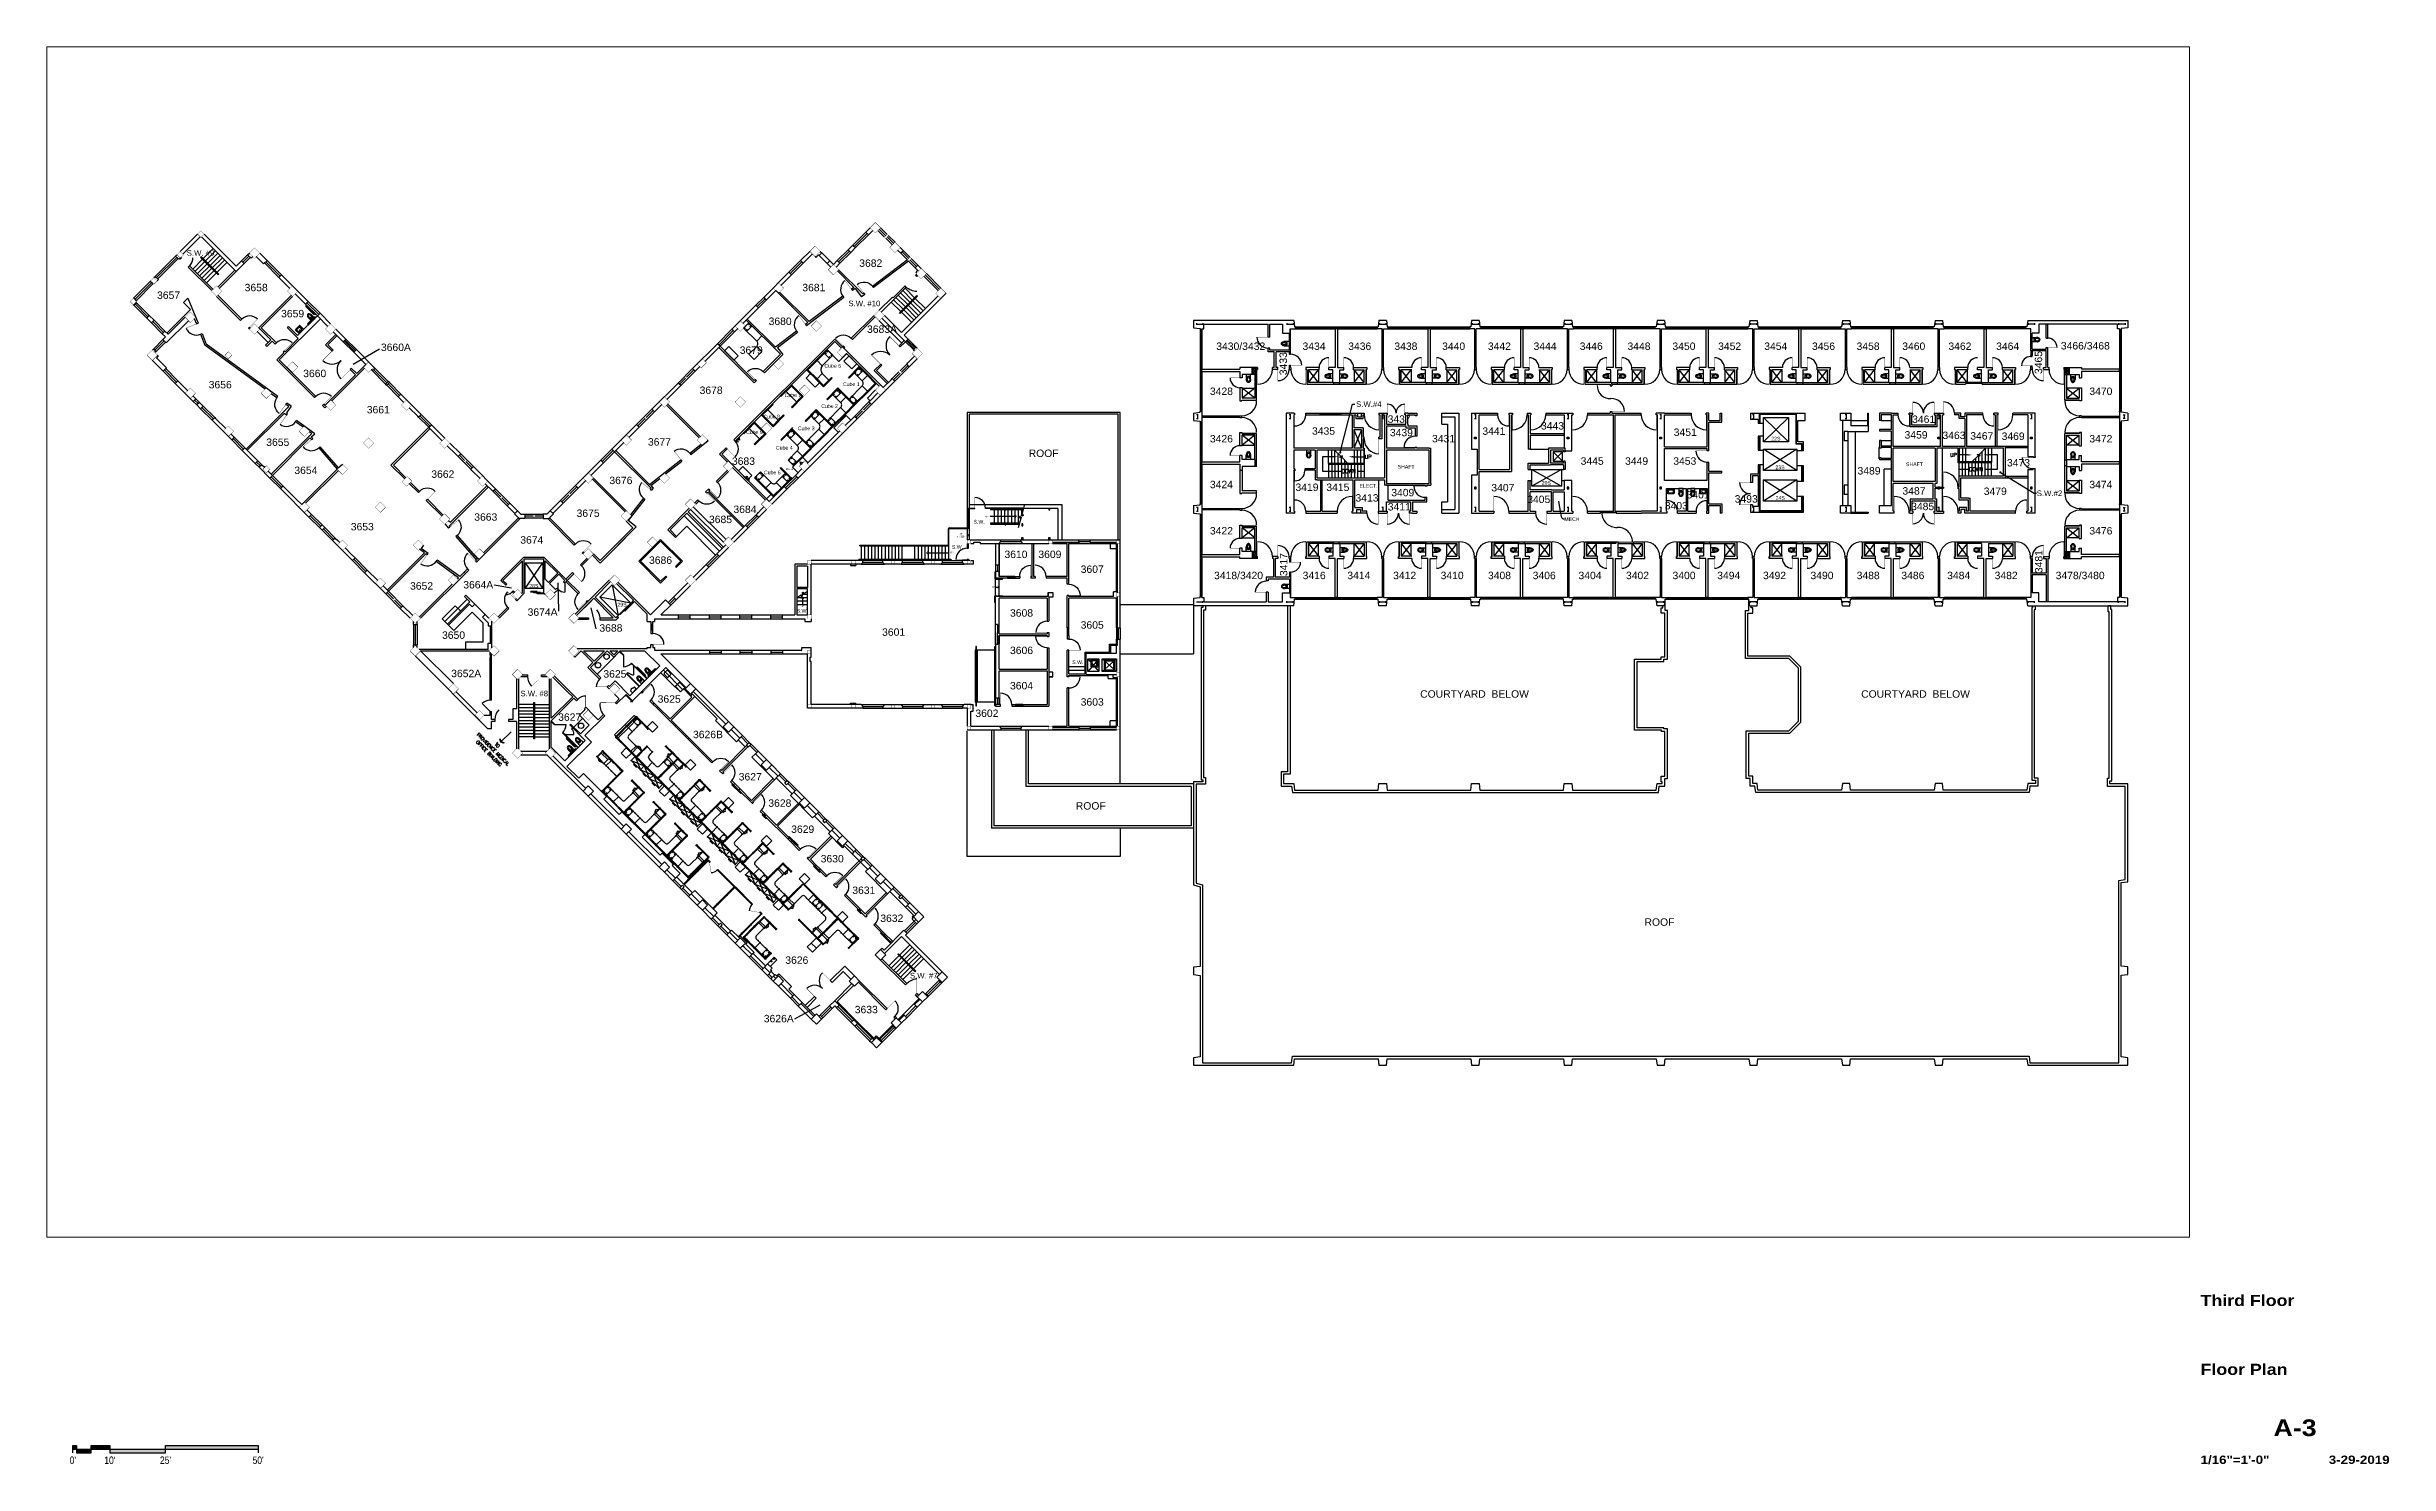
# Paper-space layout '30x42' of a CAD drawing. Extents: x 1.5 to 41, y 1.4 to 25.3.
# The model-space entities are those that its viewports show. They can reach past a viewport. Long polylines and large blocks are cut down to what shows.
import ezdxf
from ezdxf.enums import TextEntityAlignment as Align

# ---------------------------------------------------------------- set-up
doc = ezdxf.new("R2010")
doc.units = 0
doc.header["$MEASUREMENT"] = 0
doc.linetypes.add('HIDDEN2', pattern=[0.1875, 0.125, -0.0625])
doc.layers.get('0').update_dxf_attribs({"linetype": 'CONTINUOUS'})
doc.layers.get('DEFPOINTS').update_dxf_attribs({"color": 31, "linetype": 'CONTINUOUS'})
for name, color, linetype in [('A-ANNO-RNUM', 4, 'CONTINUOUS'), ('A-ANNO-ROOM', 4, 'CONTINUOUS'), ('A-ANNO-TEXT', 4, 'CONTINUOUS'), ('A-COLS', 5, 'CONTINUOUS'), ('A-DOOR', 2, 'CONTINUOUS'), ('A-FLOR-CASE', 3, 'CONTINUOUS'), ('A-FLOR-CASE-UPPR', 3, 'HIDDEN2'), ('A-FLOR-EVTR', 2, 'CONTINUOUS'), ('A-FLOR-PFIX', 2, 'CONTINUOUS'), ('A-FLOR-RAMP', 2, 'CONTINUOUS'), ('A-FLOR-STRS', 2, 'CONTINUOUS'), ('A-GLAZ', 2, 'CONTINUOUS'), ('A-GLAZ-SILL', 1, 'CONTINUOUS'), ('A-ROOF-LEVL-FINE', 1, 'CONTINUOUS'), ('A-ROOF-LEVL-MED', 3, 'CONTINUOUS'), ('A-ROOF-LEVL-THICK', 5, 'CONTINUOUS'), ('A-SHAFT', 1, 'CONTINUOUS'), ('A-WALL-FULL', 6, 'CONTINUOUS'), ('A-WALL-PRHT', 3, 'CONTINUOUS'), ('AFUFI-P', 2, 'CONTINUOUS'), ('AFUPC-P', 3, 'CONTINUOUS'), ('AFUPN-P', 3, 'CONTINUOUS'), ('AFUWK-P', 1, 'CONTINUOUS'), ('E-DATA', 3, 'CONTINUOUS'), ('T-TTLB', 1, 'CONTINUOUS')]:
    doc.layers.add(name, color=color, linetype=linetype)
doc.styles.add('0242-base-3fl$0$ARCHQUIK', font='ARCHQUIK')
doc.styles.add('11', font='simplex', dxfattribs={"width": 0.85, "height": 11})
doc.styles.add('ARIAL', font='arial.ttf')
doc.styles.add('ArialB', font='')
doc.styles.add('ArialN', font='ARIALN.TTF')
doc.styles.add('ROMAND', font='SIMPLEX.SHX', dxfattribs={"height": 12})
doc.styles.get('ArialB').set_extended_font_data('Arial Black')
doc.dimstyles.new('AB-220', dxfattribs={"dimscale": 220, "dimtxt": 0.070312, "dimasz": 0.0625, "dimexe": 0.0625, "dimexo": 0.125, "dimgap": 0.1875, "dimtad": 0, "dimdec": 4, "dimrnd": 0.0625, "dimzin": 0, "dimdsep": 46, "dimlunit": 4, "dimtxsty": 'ArialN', "dimblk": 'ARCHTICK', "dimcen": 0.0625, "dimclrd": 256, "dimclre": 256, "dimclrt": 256, "dimadec": 0, "dimazin": 0, "dimtfac": 1, "dimtdec": 4, "dimtofl": 0, "dimtmove": 2, "dimatfit": 3, "dimldrblk": 'DOT', "dimfxl": 1, "dimfrac": 2, "dimtolj": 1, "dimtzin": 0, "dimlwd": -1, "dimlwe": -1, "dimarcsym": 0})

psp = doc.layouts.new('30x42')

msp = doc.modelspace()

# ---------------------------------------------------------------- texts
at = {"layer": 'A-ANNO-ROOM', "style": 'ARIAL'}
for s, height, p in [('S.W. #9', 18, (-2946.3, 2782.7)), ('3682', 24, (-776.7, 2746.8)), ('3657', 24, (-3049.8, 2643)), ('3658', 24, (-2766.2, 2667.8)), ('3681', 24, (-961, 2667.8)), ('3659', 24, (-2648.2, 2583.4)), ('3680', 24, (-1070.1, 2558.6)), ('S.W. #10', 18, (-797.4, 2619.4)), ('3683A', 24, (-740.3, 2533)), ('3430/3432', 24, (421, 2477.8)), ('3466/3468', 24, (3155.1, 2479.2)), ('3660A', 24, (-2313.9, 2474.3)), ('3679', 24, (-1163.6, 2465.1)), ('Cube 6', 12, (-899.7, 2420.4)), ('3434', 24, (658.3, 2477.8)), ('3436', 24, (806.2, 2477.8)), ('3438', 24, (955.6, 2477.8)), ('3440', 24, (1110.2, 2477.8)), ('3442', 24, (1258.3, 2477.8)), ('3444', 24, (1406.2, 2477.8)), ('3446', 24, (1555.6, 2477.8)), ('3448', 24, (1710.2, 2477.8)), ('3450', 24, (1855.7, 2477.8)), ('3452', 24, (2003.6, 2477.8)), ('3454', 24, (2152.9, 2477.8)), ('3456', 24, (2307.5, 2477.8)), ('3458', 24, (2451.8, 2477.8)), ('3460', 24, (2599.7, 2477.8)), ('3462', 24, (2749.1, 2477.8)), ('3464', 24, (2903.6, 2477.8)), ('3656', 24, (-2882.6, 2353.2)), ('3660', 24, (-2576.7, 2389.6)), ('3678', 24, (-1293.5, 2335.2)), ('Cube 1', 12, (-839.7, 2360.7)), ('3428', 24, (358.5, 2331.9)), ('3470', 24, (3205.4, 2331.9)), ('3661', 24, (-2370.9, 2272.4)), ('Cube 7', 12, (-1028.4, 2325.4)), ('Cube 2', 12, (-909.8, 2289.7)), ('S.W.#4', 18, (835.7, 2293.1)), ('Cube 9', 12, (-1153.4, 2205.4)), ('Cube 8', 12, (-1097.7, 2255.7)), ('Cube 3', 12, (-985.4, 2217.8)), ('3426', 24, (358.5, 2178.2)), ('3435', 24, (689, 2203.2)), ('3437', 24, (933.8, 2241.9)), ('3439', 24, (941.1, 2198.1)), ('3431', 24, (1077.6, 2178.4)), ('3441', 24, (1240.4, 2202.8)), ('3443', 24, (1430.2, 2220)), ('3451', 24, (1859.9, 2199.3)), ('3459', 24, (2607.1, 2190.7)), ('3461', 24, (2631.7, 2241.3)), ('3463', 24, (2729.8, 2189.2)), ('3467', 24, (2819.9, 2187.4)), ('3469', 24, (2921.4, 2186.4)), ('3472', 24, (3205.4, 2178.2)), ('3655', 24, (-2696.3, 2166.9)), ('3677', 24, (-1460.8, 2167.9)), ('3683', 24, (-1188.8, 2105.6)), ('Cube 4', 12, (-1056.5, 2155)), ('3445', 24, (1558.6, 2105.9)), ('3449', 24, (1702.5, 2105.9)), ('3453', 24, (1858.5, 2105.9)), ('3473', 24, (2938.6, 2100.4)), ('3654', 24, (-2605.3, 2075.9)), ('3662', 24, (-2162, 2063.6)), ('3676', 24, (-1585.5, 2043.2)), ('Cube 5', 12, (-1095.3, 2074.9)), ('Printer', 6, (-1039.6, 2088.9)), ('3424', 24, (358.5, 2030)), ('3489', 24, (2454.9, 2074.4)), ('3474', 24, (3205.4, 2030)), ('3684', 24, (-1183.9, 1949.6)), ('3419', 24, (635.4, 2021.1)), ('3415', 24, (735.4, 2021)), ('3413', 24, (829.7, 1986.6)), ('3411', 24, (934.2, 1957.9)), ('3409', 24, (945.6, 2003.8)), ('3407', 24, (1269.5, 2019.6)), ('3405', 24, (1385.7, 1981.8)), ('3403', 24, (1831.1, 1961.5)), ('3401', 24, (1901.6, 1996.9)), ('3493', 24, (2057.3, 1983.4)), ('3487', 24, (2600.4, 2009.3)), ('3485', 24, (2628.5, 1958.9)), ('3479', 24, (2863.5, 2008.1)), ('S.W.#2', 18, (3039, 2004.5)), ('3653', 24, (-2422.6, 1893.3)), ('3663', 24, (-2023, 1924.6)), ('3675', 24, (-1691.7, 1937)), ('3685', 24, (-1263.1, 1916.9)), ('3422', 24, (358.5, 1880.1)), ('3476', 24, (3205.4, 1880.1)), ('3674', 24, (-1874, 1850.4)), ('3610', 24, (-306.6, 1803.8)), ('3609', 24, (-196.8, 1803.8)), ('3686', 24, (-1457.2, 1785)), ('3607', 24, (-59.8, 1755.8)), ('3418/3420', 24, (413.9, 1735.4)), ('3416', 24, (658.6, 1735.4)), ('3414', 24, (803.3, 1735.4)), ('3412', 24, (951.6, 1735.4)), ('3410', 24, (1105.3, 1735.4)), ('3408', 24, (1258.6, 1735.4)), ('3406', 24, (1403.3, 1735.4)), ('3404', 24, (1551.6, 1735.4)), ('3402', 24, (1705.3, 1735.4)), ('3400', 24, (1856, 1735.4)), ('3494', 24, (2000.7, 1735.4)), ('3492', 24, (2149, 1735.4)), ('3490', 24, (2302.6, 1735.4)), ('3488', 24, (2452.1, 1735.4)), ('3486', 24, (2596.8, 1735.4)), ('3484', 24, (2745.1, 1735.4)), ('3482', 24, (2898.7, 1735.4)), ('3478/3480', 24, (3138.3, 1735.4)), ('3652', 24, (-2230.8, 1701.5)), ('3664A', 24, (-2047.3, 1705.3)), ('3674A', 24, (-1839, 1616.8)), ('3608', 24, (-288.6, 1614)), ('3605', 24, (-59.8, 1575.1)), ('3650', 24, (-2127.2, 1542.2)), ('3688', 24, (-1617.8, 1565.4)), ('3601', 24, (-702.7, 1552)), ('3606', 24, (-288.6, 1492.8)), ('3652A', 24, (-2086.4, 1418)), ('3625', 24, (-1604.9, 1416.6)), ('S.W. #8', 18, (-1866.1, 1356)), ('3604', 24, (-288.6, 1378.4)), ('3627', 24, (-1751.3, 1276.7)), ('3625', 24, (-1429.2, 1335.3)), ('3602', 24, (-400.7, 1289.2)), ('3603', 24, (-59.8, 1325.8)), ('3626B', 24, (-1303.7, 1220.4)), ('3627', 24, (-1166.8, 1083.5)), ('3628', 24, (-1071, 998.2)), ('3629', 24, (-997, 913.7)), ('3630', 24, (-901.4, 818.1)), ('3631', 24, (-799.2, 715.9)), ('3632', 24, (-708.6, 625.3)), ('3626', 24, (-1016.1, 489.7)), ('S.W. #7', 18, (-605.2, 442.5)), ('3626A', 24, (-1074.5, 300.4)), ('3633', 24, (-791.2, 329.7))]:
    msp.add_text(s, height=height, dxfattribs=at).set_placement(p, align=Align.CENTER)
for s, p in [('3433', (570.5, 2433.2)), ('3465', (3015.3, 2437)), ('3481', (3016.3, 1792.3)), ('3417', (571.9, 1782.6))]:
    msp.add_text(s, height=24, rotation=90, dxfattribs=at).set_placement(p, align=Align.CENTER)
at = {"layer": 'A-ANNO-TEXT', "style": 'ARIAL'}
for s, height, p in [('ROOF', 24, (-217, 2131.1)), ('S.W.', 12, (-425.8, 1915.5)), ('S.W.', 12, (-496.1, 1833.7)), ('S.W.', 12, (-998.4, 1626.8)), ('S.W.', 12, (-106.3, 1460.6)), ('COURTYARD  BELOW', 24, (1177.8, 1351.6)), ('COURTYARD  BELOW', 24, (2605.4, 1351.6)), ('ROOF', 24, (-64.5, 989.2)), ('ROOF', 24, (1776.5, 613))]:
    msp.add_text(s, height=height, dxfattribs=at).set_placement(p, align=Align.CENTER)
at = {"layer": 'A-ANNO-TEXT'}
for s, style, p in [('UP', 'ROMAND', (822.5, 2131.8)), ('UP', 'ROMAND', (2717.2, 2137.8)), ('DOWN', 'ROMAND', (747.6, 2085.2)), ('DOWN', 'ROMAND', (2778.4, 2091.2)), ('ELECT.', 'ARIAL', (805.5, 2037.4)), ('MECH', 'ARIAL', (1468.5, 1930))]:
    msp.add_text(s, height=12, dxfattribs=dict(at, style=style)).set_placement(p, align=Align.MIDDLE_LEFT)
at = {"layer": 'A-ANNO-TEXT', "color": 7, "style": 'ARIAL'}
for p in [(928.9, 2099.5), (2574.4, 2107.4)]:
    msp.add_text('SHAFT', height=12, dxfattribs=at).set_placement(p, align=Align.MIDDLE_LEFT)
at = {"layer": 'A-ANNO-TEXT', "style": '11', "width": 0.85}
for s, p in [('PROVIDENCE MEDICAL', (-2003, 1180.6)), ('OFFICE BUILDING', (-2016.3, 1167.3)), ('TO', (-1989.7, 1193.9))]:
    msp.add_text(s, height=11, rotation=315, dxfattribs=at).set_placement(p, align=Align.CENTER)
at = {"layer": 'A-ANNO-TEXT', "color": 7, "char_height": 12, "width": 38.515, "attachment_point": 5, "style": 'ARIAL'}
for s, insert in [('22S', (2153.2, 2190.4)), ('20S', (1410.2, 2046.9)), ('23S', (2166.7, 2097.4)), ('24S', (2167.3, 1998.4)), ('28S', (-1867.2, 1713.4)), ('29S', (-1581.8, 1652.8))]:
    msp.add_mtext(s, dxfattribs=dict(at, insert=insert))
at = {"layer": 'A-FLOR-STRS', "char_height": 5.5, "width": 39.5, "style": '0242-base-3fl$0$ARCHQUIK'}
for s, insert, attachment_point in [('UP', (-405.1, 1941.4), 1), ('DN', (-518.4, 1824.4), 1), ('UP\\P1 STEP', (-485.1, 1884.9), 2), ('UP', (-375.5, 1711.9), 3), ('UP', (-1002.3, 1650.3), 1)]:
    msp.add_mtext(s, dxfattribs=dict(at, insert=insert, attachment_point=attachment_point))
at = {"layer": 'AFUPN-P', "char_height": 0.117, "attachment_point": 1, "style": 'ARIAL'}
for width, insert in [(171.579, (18.2, 2422.5)), (42.71, (-1177.6, 2163.5))]:
    msp.add_mtext_dynamic_manual_height_columns('Cubicle 1', width=width, gutter_width=0.586, heights=[0], dxfattribs=dict(at, insert=insert))

# ---------------------------------------------------------------- blocks, each defined once
blk = doc.blocks.new('sheettext-11x17')
at = {"color": 8, "style": 'ArialB'}
blk.add_attdef('FLOOR', text='', height=0.125, dxfattribs=at).set_placement((0, 2.151), align=Align.TOP_LEFT)
for tag, p, height in [('TITLE_1', (0, 1.464), 0.125), ('TITLE_2', (0, 1.251), 0.125), ('SCALE', (0, 0.25), 0.0938)]:
    blk.add_attdef(tag, p, '', height=height, dxfattribs=at)
blk.add_attdef('DWG#', text='', height=0.188, dxfattribs=at).set_placement((1.062, 0.751), align=Align.TOP_CENTER)
blk.add_attdef('DATE', text='', height=0.0938, dxfattribs=at).set_placement((2.125, 0.25), align=Align.RIGHT)
blk = doc.blocks.new('relative_scale_1-16')
for points in [[(1.938, 1.562), (1.938, 1.687), (2, 1.687), (2, 1.562), (2.25, 1.562), (2.25, 1.687), (2.562, 1.687), (2.562, 1.562), (3.5, 1.562), (3.5, 1.687), (5.062, 1.687), (5.062, 1.562)], [(1.938, 1.624), (5.062, 1.624)]]:
    blk.add_lwpolyline(points)
for points in [[(1.938, 1.624), (1.938, 1.687), (2, 1.624), (2, 1.687)], [(2, 1.562), (2, 1.624), (2.25, 1.562), (2.25, 1.624)], [(2.25, 1.624), (2.25, 1.687), (2.562, 1.624), (2.562, 1.687)], [(2.562, 1.562), (2.562, 1.624), (3.5, 1.562), (3.5, 1.624)], [(3.5, 1.624), (3.5, 1.687), (5.062, 1.624), (5.062, 1.687)]]:
    blk.add_solid(points)
at = {"style": 'ArialN'}
for s, p in [("0'", (1.938, 1.375)), ("10'", (2.562, 1.375)), ("25'", (3.5, 1.375)), ("50'", (5.062, 1.375))]:
    blk.add_text(s, height=0.125, dxfattribs=at).set_placement(p, align=Align.CENTER)
blk = doc.blocks.new('AH')
blk.add_lwpolyline([(0, 0, 0.05, 0, 0), (0.15, 0, 0, 0, 0)], format="xyseb")
blk = doc.blocks.new('DOT')
at = {"const_width": 0.0175}
blk.add_lwpolyline([(-0.00875, 0, 1), (0.00875, 0, 1)], format="xyb", close=True, dxfattribs=at)
blk = doc.blocks.new('P2477016')
for p, q in [((-3.603083, -23.831759), (-3.603083, -23.831759)), ((-2.504894, -21.068753), (-2.504894, -21.068753))]:
    blk.add_line(p, q)
for points in [[(-6.93083, -16.399601, -0.022673), (-7, -14.875), (-7, 0), (-3.020761, 0), (0, 0), (3.020761, 0), (7, 0), (7, -14.875)], [(-6.937926, -16.211212, -0.074934), (-6.387938, -12.562014, -0.085426), (-4.920528, -9.670474, -0.066386), (-3.550098, -8.264603), (-3.550098, -6.711212), (3.449902, -6.711212), (3.449902, -8.264603, -0.066386), (4.820333, -9.670474, -0.085426), (6.287743, -12.562014, -0.111314), (6.709134, -17.991061)], [(3.991504, -23.722377, -0.562484), (3.158962, -23.529526), (2.424162, -21.300368, -0.238976), (2.492058, -20.853364, 0.08035), (3.421006, -18.976205, 0.074934), (3.837731, -16.211212, 0.074934), (3.421006, -13.446218, 0.085426), (2.414145, -11.462194, 0.066386), (1.597345, -10.624271, 0.330534), (-1.69754, -10.624271, 0.066386), (-2.51434, -11.462194, 0.085426), (-3.521201, -13.446218, 0.074934), (-3.937926, -16.211212, 0.074934), (-3.521201, -18.976205, 0.08035), (-2.592253, -20.853364, -0.238976), (-2.524357, -21.300368), (-3.250575, -23.503493, -0.549653), (-4.069149, -23.710095)], [(-4.023967, -23.748064, 0.06085), (-2.498761, -25.015482, 0.143932), (0, -25.75)], [(-2.976493, -22.67201, 0.063273), (-1.687041, -23.754089, 0.143932), (0, -24.25)], [(0, -25.75, 0.143932), (2.498761, -25.015482, 0.107177), (4.949747, -22.564786, 0.077997), (6.431696, -19.212481, 0.065232), (7, -14.875)], [(0, -24.25, 0.143932), (1.687041, -23.754089, 0.059203), (2.902316, -22.750942)]]:
    blk.add_lwpolyline(points, format="xyb")
for centre, radius, start, end in [((5.443363, -16.211212), 12.38129, 180, 197.141641), ((2.746106, -17.043143), 9.558648, 197.141641, 216.672481), ((1.035634, -18.316811), 7.426057, 216.672481, 226.574161)]:
    blk.add_arc(centre, radius, start, end)
blk = doc.blocks.new('WC')
at = {"layer": 'A-FLOR-PFIX', "xscale": -1}
blk.add_blockref('P2477016', (0, 0), dxfattribs=at)
blk = doc.blocks.new('W-LAV2')
for p, q in [((17, 11), (1, 11)), ((1, 11), (1, -11)), ((5.5, 7.5), (5.5, -7.5)), ((15.5, 8.5), (6.5, 8.5)), ((16.5, -7.5), (16.5, 7.5)), ((19, -9), (19, 9)), ((1, -11), (17, -11)), ((6.5, -8.5), (15.5, -8.5))]:
    blk.add_line(p, q)
for centre, radius, start, end in [((6.5, 7.5), 1, 90, 180), ((15.5, 7.5), 1, 0, 90), ((17, 9), 2, 0, 90), ((6.5, -7.5), 1, 180, 270), ((15.5, -7.5), 1, 270, 0), ((17, -9), 2, 270, 0)]:
    blk.add_arc(centre, radius, start, end)
blk = doc.blocks.new('DOOR-E')
at = {"const_width": 0.001}
blk.add_lwpolyline([(1, 0), (0.29, 0.71)], dxfattribs=at)
blk.add_arc((1, 0), 1, 135, 180)
blk = doc.blocks.new('30-DOOR')
blk.add_line((0, 0), (21.4, -21.1))
blk.add_line((0, 0), (21.4, -21.1))
blk.add_arc((0, 0), 30, 270.86662, 315.43437)
blk.add_arc((0, 0), 30, 270.86662, 315.43437)
blk = doc.blocks.new('DOOR-N')
at = {"const_width": 0.0278}
blk.add_lwpolyline([(1, 0), (1, 1)], dxfattribs=at)
blk.add_arc((1, 0), 1, 90, 180)
blk = doc.blocks.new('HC-TOILET-L')
for p, q in [((-42, 0), (-42, -1)), ((-40.5, 0), (-40.5, -1)), ((-7.5, 0), (-7.5, -1)), ((-6, 0), (-6, -1)), ((-9.5, -3), (-38.5, -3)), ((-9.5, -4.5), (-38.5, -4.5)), ((-15.5, -21.1), (-15.5, -21.1)), ((-14.4, -23.8), (-14.4, -23.8)), ((-4.5, -11.5), (-4.5, -46.2)), ((-3, -11.5), (-3, -46.2)), ((0, -8), (-1, -8)), ((0, -9.5), (-1, -9.5)), ((0, -48.2), (-1, -48.2)), ((0, -49.8), (-1, -49.8))]:
    blk.add_line(p, q)
for points in [[(-11.1, -16.4, 0.022673), (-11, -14.9), (-11, 0), (-15, 0), (-18, 0), (-21, 0), (-25, 0), (-25, -14.9)], [(-18, -25.8, -0.143932), (-20.5, -25, -0.107177), (-22.9, -22.6, -0.077997), (-24.4, -19.2, -0.065232), (-25, -14.9)], [(-11.1, -16.2, 0.074934), (-11.6, -12.6, 0.085426), (-13.1, -9.7, 0.066386), (-14.4, -8.3), (-14.4, -6.7), (-21.4, -6.7), (-21.4, -8.3, 0.066386), (-22.8, -9.7, 0.085426), (-24.3, -12.6, 0.111314), (-24.7, -18)], [(-22, -23.7, 0.562484), (-21.2, -23.5), (-20.4, -21.3, 0.238976), (-20.5, -20.9, -0.08035), (-21.4, -19, -0.074934), (-21.8, -16.2, -0.074934), (-21.4, -13.4, -0.085426), (-20.4, -11.5, -0.066386), (-19.6, -10.6, -0.330534), (-16.3, -10.6, -0.066386), (-15.5, -11.5, -0.085426), (-14.5, -13.4, -0.074934), (-14.1, -16.2, -0.074934), (-14.5, -19, -0.08035), (-15.4, -20.9, 0.238976), (-15.5, -21.3), (-14.7, -23.5, 0.549653), (-13.9, -23.7)], [(-18, -24.2, -0.143932), (-19.7, -23.8, -0.059203), (-20.9, -22.8)], [(-15, -22.7, -0.063273), (-16.3, -23.8, -0.143932), (-18, -24.2)], [(-14, -23.7, -0.06085), (-15.5, -25, -0.143932), (-18, -25.8)]]:
    blk.add_lwpolyline(points, format="xyb")
for centre, radius, start, end in [((-38.5, -1), 3.5, 180, 270), ((-38.5, -1), 2, 180, 270), ((-19, -18.3), 7.43, 313.42584, 323.32752), ((-20.7, -17), 9.56, 323.32752, 342.85836), ((-23.4, -16.2), 12.4, 342.85836, 0), ((-9.5, -1), 3.5, 270, 0), ((-9.5, -1), 2, 270, 0), ((-1, -11.5), 3.5, 90, 180), ((-1, -46.2), 3.5, 180, 270), ((-1, -11.5), 2, 90, 180), ((-1, -46.2), 2, 180, 270)]:
    blk.add_arc(centre, radius, start, end)
blk = doc.blocks.new('0242-base-3fl$0$DOOR-N-3-0')
at = {"const_width": 1}
blk.add_lwpolyline([(0, 0), (0, -36)], dxfattribs=at)
blk.add_arc((0, 0), 36, 180, 270)
blk = doc.blocks.new('ARROW')
for p, q in [((0, 0), (47.9, 0)), ((41, 9), (45.5, 0)), ((41, 9), (43.2, 9)), ((45.5, 0), (41, -9)), ((43.2, 9), (47.7, 0)), ((47.7, 0), (43.2, -9)), ((41, -9), (43.2, -9))]:
    blk.add_line(p, q)
for points in [[(41, 9), (45.5, 0), (43.2, 9), (47.7, 0)], [(41, -9), (45.5, 0), (43.2, -9), (47.7, 0)]]:
    blk.add_solid(points)
blk = doc.blocks.new('_ArchTick')
at = {"const_width": 0.15}
blk.add_lwpolyline([(-0.5, -0.5), (0.5, 0.5)], dxfattribs=at)
blk = doc.blocks.new('_Dot')
at = {"lineweight": -2}
blk.add_line((-0.5, 0), (-1, 0), dxfattribs=at)
at = {"const_width": 0.5}
blk.add_lwpolyline([(-0.25, 0, 1), (0.25, 0, 1)], format="xyb", close=True, dxfattribs=at)
blk = doc.blocks.new('A$C3EC44B9F')
at = {"layer": 'AFUFI-P'}
for p, q in [((-282, 404.4), (-294.7, 391.7)), ((-294.7, 391.7), (-288.3, 378.1)), ((-294.7, 391.7), (-273.5, 370.5)), ((-260.7, 383.2), (-282, 404.4)), ((-273.5, 370.5), (-260.7, 383.2)), ((-273.5, 370.5), (-287.1, 376.8)), ((-259.4, 297), (-275.5, 280.8)), ((-275.5, 280.8), (-264.9, 270.2)), ((-270.6, 282.9), (-272.7, 280.8)), ((-272.7, 280.8), (-271.3, 279.4)), ((-269.2, 281.5), (-271.3, 279.4)), ((-266.3, 274.4), (-264.2, 276.6)), ((-266.3, 274.4), (-264.9, 273)), ((-264.9, 270.2), (-248.8, 286.4)), ((-264.9, 273), (-262.8, 275.2)), ((-259.4, 294.2), (-261.5, 292)), ((-258, 292.7), (-260.1, 290.6)), ((-248.8, 286.4), (-259.4, 297)), ((-258, 292.7), (-259.4, 294.2)), ((-255.1, 285.7), (-253, 287.8)), ((-253.7, 284.3), (-251.6, 286.4)), ((-251.6, 286.4), (-253, 287.8)), ((-179.8, 282.5), (-175, 287.3)), ((-179.5, 276.5), (-162.5, 293.4)), ((-175.6, 291), (-179.5, 276.5)), ((-162.5, 259.5), (-179.5, 276.5)), ((-178.7, 281.5), (-173.9, 286.2)), ((-171.2, 291.1), (-162.5, 293.4)), ((-162.5, 293.4), (-145.5, 276.5)), ((-145.5, 276.5), (-162.5, 259.5)), ((-189.6, 227.3), (-205.8, 211.1)), ((-205.8, 211.1), (-195.2, 200.5)), ((-200.9, 213.2), (-203, 211.1)), ((-203, 211.1), (-201.6, 209.7)), ((-199.5, 211.8), (-201.6, 209.7)), ((-196.6, 204.7), (-194.5, 206.8)), ((-196.6, 204.7), (-195.2, 203.3)), ((-195.2, 200.5), (-179, 216.7)), ((-195.2, 203.3), (-193.1, 205.4)), ((-189.6, 224.4), (-191.8, 222.3)), ((-188.2, 223), (-190.4, 220.9)), ((-179, 216.7), (-189.6, 227.3)), ((-188.2, 223), (-189.6, 224.4)), ((-185.4, 216), (-183.3, 218.1)), ((-184, 214.5), (-181.9, 216.7)), ((-181.9, 216.7), (-183.3, 218.1)), ((-119.9, 157.5), (-136.1, 141.4)), ((-119.9, 154.7), (-122, 152.6)), ((-118.5, 153.3), (-120.6, 151.2)), ((-109.3, 146.9), (-119.9, 157.5)), ((-118.5, 153.3), (-119.9, 154.7)), ((-110.1, 212.8), (-105.3, 217.6)), ((-109.7, 206.8), (-92.8, 223.7)), ((-105.9, 221.2), (-109.7, 206.8)), ((-92.8, 189.8), (-109.7, 206.8)), ((-109, 211.8), (-104.2, 216.5)), ((-101.5, 221.4), (-92.8, 223.7)), ((-92.8, 223.7), (-75.8, 206.8)), ((-75.8, 206.8), (-92.8, 189.8)), ((-40, 137), (-23.1, 154)), ((-31.7, 151.7), (-23.1, 154)), ((-23.1, 154), (-6.1, 137)), ((-136.1, 141.4), (-125.5, 130.8)), ((-131.2, 143.5), (-133.3, 141.4)), ((-133.3, 141.4), (-131.9, 140)), ((-129.7, 142.1), (-131.9, 140)), ((-126.9, 135), (-124.8, 137.1)), ((-126.9, 135), (-125.5, 133.6)), ((-125.5, 130.8), (-109.3, 146.9)), ((-125.5, 133.6), (-123.4, 135.7)), ((-115.7, 146.2), (-113.6, 148.4)), ((-114.3, 144.8), (-112.1, 146.9)), ((-112.1, 146.9), (-113.6, 148.4)), ((-50.2, 87.8), (-66.4, 71.6)), ((-55.8, 61), (-39.6, 77.2)), ((-50.2, 85), (-52.3, 82.9)), ((-48.8, 83.6), (-50.9, 81.5)), ((-39.6, 77.2), (-50.2, 87.8)), ((-48.8, 83.6), (-50.2, 85)), ((-46, 76.5), (-43.8, 78.6)), ((-44.5, 75.1), (-42.4, 77.2)), ((-42.4, 77.2), (-43.8, 78.6)), ((-40.3, 143.1), (-35.6, 147.9)), ((-36.1, 151.5), (-40, 137)), ((-23.1, 120.1), (-40, 137)), ((-39.3, 142), (-34.5, 146.8)), ((-6.1, 137), (-23.1, 120.1)), ((29.4, 73.4), (34.2, 78.1)), ((29.7, 67.3), (46.7, 84.3)), ((33.6, 81.8), (29.7, 67.3)), ((30.4, 72.3), (35.2, 77.1)), ((38, 82), (46.7, 84.3)), ((46.7, 84.3), (63.6, 67.3)), ((-66.4, 71.6), (-55.8, 61)), ((-61.4, 73.8), (-63.6, 71.6)), ((-63.6, 71.6), (-62.1, 70.2)), ((-60, 72.4), (-62.1, 70.2)), ((-57.2, 65.3), (-55.1, 67.4)), ((-53.9, 62), (-52.5, 60.6)), ((-52.5, 60.6), (-50.3, 62.7)), ((46.7, 50.3), (29.7, 67.3)), ((63.6, 67.3), (46.7, 50.3))]:
    blk.add_line(p, q, dxfattribs=at)
for centre, radius, start, end in [((-294.7, 391.7), 15, 294.99999, 315), ((-273.5, 370.5), 15, 135.00001, 155), ((-179.5, 276.5), 15, 45.00001, 75), ((-162.5, 293.4), 9, 194.99999, 225), ((-109.7, 206.8), 15, 45.00001, 75), ((-92.8, 223.7), 9, 194.99999, 225), ((-23.1, 154), 9, 194.99999, 225), ((-40, 137), 15, 45.00001, 75), ((29.7, 67.3), 15, 45.00001, 75), ((46.7, 84.3), 9, 194.99999, 225)]:
    blk.add_arc(centre, radius, start, end, dxfattribs=at)
for p in [(-294.7, 391.7), (-282, 404.4), (-260.7, 383.2), (-273.5, 370.5), (-259.4, 297), (-254.1, 291.7), (-248.8, 286.4), (-179.5, 276.5), (-162.5, 293.4), (-162.5, 259.5), (-145.5, 276.5), (-189.6, 227.3), (-184.3, 222), (-179, 216.7), (-119.9, 157.5), (-114.6, 152.2), (-109.7, 206.8), (-92.8, 223.7), (-75.8, 206.8), (-23.1, 154), (-109.3, 146.9), (-50.2, 87.8), (-44.9, 82.5), (-40, 137), (-39.6, 77.2), (-23.1, 120.1), (-6.1, 137), (46.7, 84.3), (29.7, 67.3), (63.6, 67.3)]:
    blk.add_point(p, dxfattribs=at)
at = {"layer": 'AFUPC-P'}
for p, q in [((-279.6, 410.5), (-277.8, 412.4)), ((-278.9, 409.8), (-279.6, 410.5)), ((-277, 411.7), (-278.9, 409.8)), ((-277.8, 412.4), (-277, 411.7)), ((-215.2, 346.2), (-213.4, 348)), ((-213.4, 344.4), (-215.2, 346.2)), ((-214.3, 347.1), (-213.4, 346.2)), ((-214.3, 345.3), (-213.4, 346.2)), ((-213.4, 348), (-211.6, 346.2)), ((-213.4, 344.4), (-211.6, 346.2)), ((-184.4, 315.4), (-182.6, 317.2)), ((-183.7, 314.7), (-184.4, 315.4)), ((-181.9, 316.5), (-183.7, 314.7)), ((-182.6, 317.2), (-181.9, 316.5)), ((-278.9, 282.6), (-280.7, 280.7)), ((-278.9, 278.9), (-280.7, 280.7)), ((-278.9, 282.6), (-277, 280.7)), ((-278, 281.6), (-278.9, 280.7)), ((-277, 280.7), (-278.9, 278.9)), ((-278, 279.8), (-278.9, 280.7)), ((-145.5, 276.5), (-143.7, 278.3)), ((-143.7, 274.6), (-145.5, 276.5)), ((-144.6, 277.4), (-143.7, 276.5)), ((-144.6, 275.6), (-143.7, 276.5)), ((-143.7, 278.3), (-141.8, 276.5)), ((-143.7, 274.6), (-141.8, 276.5)), ((-114.7, 245.6), (-112.9, 247.5)), ((-114, 244.9), (-114.7, 245.6)), ((-112.1, 246.8), (-114, 244.9)), ((-112.9, 247.5), (-112.1, 246.8)), ((-209.2, 212.8), (-211, 211)), ((-209.2, 209.2), (-211, 211)), ((-210.1, 211.9), (-209.2, 211)), ((-209.2, 212.8), (-207.3, 211)), ((-208.2, 211.9), (-209.2, 211)), ((-207.3, 211), (-209.2, 209.2)), ((-208.2, 210.1), (-209.2, 211)), ((-75.8, 206.8), (-74, 208.6)), ((-74, 204.9), (-75.8, 206.8)), ((-74.9, 207.7), (-74, 206.8)), ((-74.9, 205.8), (-74, 206.8)), ((-74, 208.6), (-72.1, 206.8)), ((-74, 204.9), (-72.1, 206.8)), ((-45, 175.9), (-43.1, 177.8)), ((-44.3, 175.2), (-45, 175.9)), ((-42.4, 177.1), (-44.3, 175.2)), ((-43.1, 177.8), (-42.4, 177.1)), ((-139.4, 143.1), (-141.3, 141.3)), ((-139.4, 139.4), (-141.3, 141.3)), ((-140.4, 142.2), (-139.4, 141.3)), ((-139.4, 143.1), (-137.6, 141.3)), ((-138.5, 142.2), (-139.4, 141.3)), ((-137.6, 141.3), (-139.4, 139.4)), ((-138.5, 140.4), (-139.4, 141.3)), ((-6.1, 137), (-4.2, 138.9)), ((-4.2, 135.2), (-6.1, 137)), ((-5.2, 138), (-4.2, 137)), ((-5.2, 136.1), (-4.2, 137)), ((-4.2, 138.9), (-2.4, 137)), ((-4.2, 135.2), (-2.4, 137)), ((24.7, 106.2), (26.6, 108)), ((25.5, 105.5), (24.7, 106.2)), ((27.3, 107.3), (25.5, 105.5)), ((26.6, 108), (27.3, 107.3)), ((-69.7, 73.4), (-71.6, 71.6)), ((-69.7, 69.7), (-71.6, 71.6)), ((-70.6, 72.5), (-69.7, 71.6)), ((-69.7, 73.4), (-67.9, 71.6)), ((-68.8, 72.5), (-69.7, 71.6)), ((-67.9, 71.6), (-69.7, 69.7)), ((-68.8, 70.6), (-69.7, 71.6)), ((-1.8, 1.8), (0, 3.7)), ((-1.8, 1.8), (0, 0)), ((-0.9, 2.8), (0, 1.8)), ((0, 3.7), (1.8, 1.8)), ((0.9, 2.8), (0, 1.8)), ((1.8, 1.8), (0, 0)), ((63.6, 67.3), (65.5, 69.2)), ((65.5, 65.5), (63.6, 67.3)), ((64.6, 68.2), (65.5, 67.3)), ((64.6, 66.4), (65.5, 67.3)), ((65.5, 69.2), (67.3, 67.3)), ((65.5, 65.5), (67.3, 67.3))]:
    blk.add_line(p, q, dxfattribs=at)
for p in [(-278.9, 409.8), (-277, 411.7), (-215.2, 346.2), (-213.4, 348), (-213.4, 344.4), (-183.7, 314.7), (-181.9, 316.5), (-278.9, 282.6), (-278.9, 278.9), (-277, 280.7), (-145.5, 276.5), (-143.7, 278.3), (-143.7, 274.6), (-114, 244.9), (-112.1, 246.8), (-211, 211), (-209.2, 212.8), (-209.2, 209.2), (-207.3, 211), (-75.8, 206.8), (-74, 208.6), (-74, 204.9), (-44.3, 175.2), (-42.4, 177.1), (-141.3, 141.3), (-139.4, 143.1), (-139.4, 139.4), (-137.6, 141.3), (-6.1, 137), (-4.2, 138.9), (-4.2, 135.2), (25.5, 105.5), (27.3, 107.3), (-71.6, 71.6), (-69.7, 73.4), (-69.7, 69.7), (-67.9, 71.6), (-1.8, 1.8), (0, 3.7), (63.6, 67.3), (65.5, 69.2), (65.5, 65.5)]:
    blk.add_point(p, dxfattribs=at)
at = {"layer": 'AFUPN-P'}
for p, q in [((-278.9, 409.8), (-277, 411.7)), ((-249.2, 380.1), (-278.9, 409.8)), ((-277, 411.7), (-247.3, 382)), ((-249.2, 380.1), (-247.3, 382)), ((-247.3, 382), (-249.2, 380.1)), ((-215.2, 346.2), (-249.2, 380.1)), ((-247.3, 382), (-213.4, 348)), ((-278.9, 282.6), (-244.9, 316.5)), ((-243.1, 314.7), (-277, 280.7)), ((-244.9, 316.5), (-215.2, 346.2)), ((-244.9, 316.5), (-243.1, 314.7)), ((-243.1, 314.7), (-244.9, 316.5)), ((-213.4, 344.4), (-243.1, 314.7)), ((-213.4, 348), (-215.2, 346.2)), ((-215.2, 346.2), (-213.4, 344.4)), ((-183.7, 314.7), (-181.9, 316.5)), ((-162.5, 293.4), (-183.7, 314.7)), ((-181.9, 316.5), (-160.7, 295.3)), ((-277, 280.7), (-278.9, 282.6)), ((-278.9, 278.9), (-277, 280.7)), ((-244.9, 244.9), (-278.9, 278.9)), ((-277, 280.7), (-243.1, 246.8)), ((-244.9, 244.9), (-243.1, 246.8)), ((-243.1, 246.8), (-244.9, 244.9)), ((-211, 211), (-244.9, 244.9)), ((-243.1, 246.8), (-209.2, 212.8)), ((-209.2, 212.8), (-175.2, 246.8)), ((-173.4, 244.9), (-207.3, 211)), ((-175.2, 246.8), (-145.5, 276.5)), ((-175.2, 246.8), (-173.4, 244.9)), ((-173.4, 244.9), (-175.2, 246.8)), ((-143.7, 274.6), (-173.4, 244.9)), ((-162.5, 293.4), (-160.7, 295.3)), ((-160.7, 295.3), (-162.5, 293.4)), ((-145.5, 276.5), (-162.5, 293.4)), ((-160.7, 295.3), (-143.7, 278.3)), ((-143.7, 278.3), (-145.5, 276.5)), ((-145.5, 276.5), (-143.7, 274.6)), ((-114, 244.9), (-112.1, 246.8)), ((-92.8, 223.7), (-114, 244.9)), ((-112.1, 246.8), (-90.9, 225.6)), ((-209.2, 212.8), (-211, 211)), ((-207.3, 211), (-209.2, 212.8)), ((-209.2, 209.2), (-207.3, 211)), ((-175.2, 175.2), (-209.2, 209.2)), ((-207.3, 211), (-173.4, 177.1)), ((-175.2, 175.2), (-173.4, 177.1)), ((-173.4, 177.1), (-175.2, 175.2)), ((-141.3, 141.3), (-175.2, 175.2)), ((-173.4, 177.1), (-139.4, 143.1)), ((-139.4, 143.1), (-105.5, 177.1)), ((-103.7, 175.2), (-137.6, 141.3)), ((-105.5, 177.1), (-75.8, 206.8)), ((-105.5, 177.1), (-103.7, 175.2)), ((-103.7, 175.2), (-105.5, 177.1)), ((-74, 204.9), (-103.7, 175.2)), ((-92.8, 223.7), (-90.9, 225.6)), ((-90.9, 225.6), (-92.8, 223.7)), ((-75.8, 206.8), (-92.8, 223.7)), ((-90.9, 225.6), (-74, 208.6)), ((-74, 208.6), (-75.8, 206.8)), ((-75.8, 206.8), (-74, 204.9)), ((-44.3, 175.2), (-42.4, 177.1)), ((-23.1, 154), (-44.3, 175.2)), ((-42.4, 177.1), (-21.2, 155.8)), ((-23.1, 154), (-21.2, 155.8)), ((-21.2, 155.8), (-23.1, 154)), ((-6.1, 137), (-23.1, 154)), ((-21.2, 155.8), (-4.2, 138.9)), ((-139.4, 143.1), (-141.3, 141.3)), ((-137.6, 141.3), (-139.4, 143.1)), ((-139.4, 139.4), (-137.6, 141.3)), ((-105.5, 105.5), (-139.4, 139.4)), ((-137.6, 141.3), (-103.7, 107.3)), ((-105.5, 105.5), (-103.7, 107.3)), ((-103.7, 107.3), (-105.5, 105.5)), ((-71.6, 71.6), (-105.5, 105.5)), ((-103.7, 107.3), (-69.7, 73.4)), ((-69.7, 73.4), (-35.8, 107.3)), ((-33.9, 105.5), (-67.9, 71.6)), ((-35.8, 107.3), (-6.1, 137)), ((-35.8, 107.3), (-33.9, 105.5)), ((-33.9, 105.5), (-35.8, 107.3)), ((-4.2, 135.2), (-33.9, 105.5)), ((-4.2, 138.9), (-6.1, 137)), ((-6.1, 137), (-4.2, 135.2)), ((25.5, 105.5), (27.3, 107.3)), ((46.7, 84.3), (25.5, 105.5)), ((27.3, 107.3), (48.5, 86.1)), ((46.7, 84.3), (48.5, 86.1)), ((48.5, 86.1), (46.7, 84.3)), ((63.6, 67.3), (46.7, 84.3)), ((48.5, 86.1), (65.5, 69.2)), ((-69.7, 73.4), (-71.6, 71.6)), ((-67.9, 71.6), (-69.7, 73.4)), ((-69.7, 69.7), (-67.9, 71.6)), ((-35.8, 35.8), (-69.7, 69.7)), ((-67.9, 71.6), (-33.9, 37.6)), ((-35.8, 35.8), (-33.9, 37.6)), ((-33.9, 37.6), (-35.8, 35.8)), ((-1.8, 1.8), (-35.8, 35.8)), ((-33.9, 37.6), (0, 3.7)), ((0, 3.7), (-1.8, 1.8)), ((0, 3.7), (33.9, 37.6)), ((1.8, 1.8), (0, 3.7)), ((35.8, 35.8), (1.8, 1.8)), ((33.9, 37.6), (63.6, 67.3)), ((35.8, 35.8), (33.9, 37.6)), ((65.5, 65.5), (35.8, 35.8)), ((65.5, 69.2), (63.6, 67.3)), ((63.6, 67.3), (65.5, 65.5))]:
    blk.add_line(p, q, dxfattribs=at)
for p in [(-278.9, 409.8), (-277, 411.7), (-249.2, 380.1), (-249.2, 380.1), (-247.3, 382), (-247.3, 382), (-244.9, 316.5), (-244.9, 316.5), (-243.1, 314.7), (-243.1, 314.7), (-215.2, 346.2), (-215.2, 346.2), (-213.4, 348), (-213.4, 344.4), (-183.7, 314.7), (-181.9, 316.5), (-278.9, 282.6), (-278.9, 278.9), (-277, 280.7), (-277, 280.7), (-244.9, 244.9), (-244.9, 244.9), (-243.1, 246.8), (-243.1, 246.8), (-175.2, 246.8), (-175.2, 246.8), (-173.4, 244.9), (-173.4, 244.9), (-162.5, 293.4), (-162.5, 293.4), (-160.7, 295.3), (-160.7, 295.3), (-145.5, 276.5), (-145.5, 276.5), (-143.7, 278.3), (-143.7, 274.6), (-114, 244.9), (-112.1, 246.8), (-211, 211), (-209.2, 212.8), (-209.2, 212.8), (-209.2, 209.2), (-207.3, 211), (-207.3, 211), (-175.2, 175.2), (-175.2, 175.2), (-173.4, 177.1), (-173.4, 177.1), (-105.5, 177.1), (-105.5, 177.1), (-103.7, 175.2), (-103.7, 175.2), (-92.8, 223.7), (-92.8, 223.7), (-90.9, 225.6), (-90.9, 225.6), (-75.8, 206.8), (-75.8, 206.8), (-74, 208.6), (-74, 204.9), (-44.3, 175.2), (-42.4, 177.1), (-23.1, 154), (-23.1, 154), (-17.9, 152.5), (-17.9, 152.5), (-141.3, 141.3), (-139.4, 143.1), (-139.4, 143.1), (-139.4, 139.4), (-137.6, 141.3), (-137.6, 141.3), (-105.5, 105.5), (-105.5, 105.5), (-103.7, 107.3), (-103.7, 107.3), (-35.8, 107.3), (-35.8, 107.3), (-33.9, 105.5), (-33.9, 105.5), (-6.1, 137), (-6.1, 137), (-4.2, 138.9), (-4.2, 135.2), (25.5, 105.5), (27.3, 107.3), (46.7, 84.3), (46.7, 84.3), (51.8, 82.8), (51.8, 82.8), (-71.6, 71.6), (-69.7, 73.4), (-69.7, 73.4), (-69.7, 69.7), (-67.9, 71.6), (-67.9, 71.6), (-35.8, 35.8), (-35.8, 35.8), (-33.9, 37.6), (-33.9, 37.6), (-1.8, 1.8), (0, 3.7), (0, 3.7), (63.6, 67.3), (63.6, 67.3), (65.5, 69.2), (65.5, 65.5)]:
    blk.add_point(p, dxfattribs=at)
at = {"layer": 'AFUWK-P'}
for p, q in [((-295.3, 393.4), (-279.4, 409.3)), ((-295.3, 392.3), (-266.7, 363.7)), ((-278.4, 409.3), (-276.9, 407.9)), ((-270.2, 401.2), (-257.8, 388.8)), ((-265.6, 363.7), (-249.7, 379.6)), ((-265.6, 363.7), (-249.7, 379.6)), ((-249.7, 380.7), (-251.1, 382.1)), ((-248.7, 379.6), (-247.2, 378.2)), ((-265.6, 362.6), (-232.7, 329.8)), ((-240.5, 371.5), (-223.9, 354.9)), ((-231.7, 329.8), (-215.8, 345.7)), ((-215.8, 346.7), (-217.2, 348.1)), ((-260.6, 297.2), (-276.5, 281.3)), ((-276.5, 280.2), (-270.3, 274)), ((-266.8, 270.5), (-253.3, 257)), ((-259.5, 297.2), (-226.7, 264.3)), ((-243.6, 247.3), (-249.9, 253.5)), ((-226.7, 263.2), (-242.6, 247.3)), ((-226.7, 263.2), (-242.6, 247.3)), ((-219.4, 223.1), (-242.6, 246.2)), ((-225.6, 263.2), (-213.9, 251.6)), ((-175.8, 280.2), (-204.4, 251.6)), ((-158.8, 263.2), (-198.9, 223.1)), ((-174.7, 280.2), (-158.8, 264.3)), ((-209.7, 213.4), (-215.9, 219.6)), ((-202.4, 219.6), (-208.6, 213.4)), ((-190.9, 227.4), (-206.8, 211.5)), ((-206.8, 210.5), (-200.6, 204.2)), ((-197.1, 200.8), (-183.6, 187.3)), ((-189.8, 227.4), (-156.9, 194.6)), ((-173.9, 177.6), (-180.1, 183.8)), ((-156.9, 193.5), (-172.9, 177.6)), ((-156.9, 193.5), (-172.9, 177.6)), ((-149.7, 153.3), (-172.9, 176.5)), ((-155.9, 193.5), (-144.2, 181.8)), ((-121.2, 157.7), (-137.1, 141.8)), ((-106, 210.5), (-134.7, 181.8)), ((-89.1, 193.5), (-129.2, 153.3)), ((-120.1, 157.7), (-87.2, 124.8)), ((-105, 210.5), (-89.1, 194.6)), ((-140, 143.6), (-146.2, 149.9)), ((-132.7, 149.9), (-138.9, 143.6)), ((-137.1, 140.7), (-130.9, 134.5)), ((-127.4, 131.1), (-113.9, 117.6)), ((-104.2, 107.9), (-110.4, 114.1)), ((-87.2, 123.8), (-103.1, 107.9)), ((-87.2, 123.8), (-103.1, 107.9)), ((-79.9, 83.6), (-103.1, 106.8)), ((-86.2, 123.8), (-74.5, 112.1)), ((-70.3, 73.9), (-76.5, 80.2)), ((-63, 80.2), (-69.2, 73.9)), ((-51.4, 88), (-67.4, 72.1)), ((-36.3, 140.7), (-64.9, 112.1)), ((-19.3, 123.8), (-59.5, 83.6)), ((-50.4, 88), (-17.5, 55.1)), ((-35.2, 140.7), (-19.3, 124.8)), ((-67.4, 71), (-61.1, 64.8)), ((-57.7, 61.3), (-44.2, 47.8)), ((-34.5, 38.1), (-40.7, 44.4)), ((-17.5, 54.1), (-33.4, 38.1)), ((-17.5, 54.1), (-33.4, 38.1)), ((-10.2, 13.9), (-33.4, 37.1)), ((-16.4, 54.1), (-4.8, 42.4)), ((6.8, 10.4), (0.5, 4.2)), ((33.4, 71), (4.8, 42.4)), ((50.4, 54.1), (10.2, 13.9)), ((34.5, 71), (50.4, 55.1))]:
    blk.add_line(p, q, dxfattribs=at)
for centre, radius, start, end in [((-294.8, 392.9), 0.75, 135.00001, 225), ((-278.9, 408.8), 0.75, 45, 135.00001), ((-279.4, 405.9), 3.16, 11.86891, 39.67078), ((-270.4, 407.7), 6, 191.44268, 258.55732), ((-272.2, 398.7), 3.16, 50.32922, 78.13108), ((-260.3, 386.8), 3.16, 11.86891, 39.67078), ((-251.3, 388.6), 6, 191.44268, 258.55732), ((-253.1, 379.7), 3.16, 50.32922, 78.13108), ((-250.2, 380.1), 0.75, 315, 45), ((-249.2, 379.1), 0.75, 45, 135.00001), ((-266.2, 364.2), 0.75, 225, 315), ((-265.1, 363.2), 0.75, 135.00001, 225), ((-249.7, 376.2), 3.16, 11.86891, 39.67078), ((-240.7, 378), 6, 191.44268, 258.55732), ((-242.5, 369), 3.16, 50.32922, 78.13108), ((-232.2, 330.3), 0.75, 225, 315), ((-226.3, 352.8), 3.16, 11.86891, 39.67078), ((-217.4, 354.7), 6, 191.44268, 258.55732), ((-219.2, 345.7), 3.16, 50.32922, 78.13108), ((-216.3, 346.2), 0.75, 315, 45), ((-276, 280.7), 0.75, 134.99999, 225), ((-269.6, 274.7), 1, 225, 269.40696), ((-269.6, 271.2), 2.5, 0.59303, 89.40695), ((-266.1, 271.2), 1, 180.59304, 225), ((-260.1, 296.6), 0.75, 45, 134.99999), ((-252.6, 257.7), 1, 225, 269.40696), ((-252.7, 254.2), 2.5, 0.59303, 89.40695), ((-249.1, 254.2), 1, 180.59304, 225), ((-243.1, 247.8), 0.75, 225, 315), ((-242, 246.8), 0.75, 135, 225), ((-227.2, 263.8), 0.75, 315, 45), ((-226.1, 262.7), 0.75, 45.00001, 135), ((-209.2, 256.3), 6.75, 225, 315), ((-190.4, 226.9), 0.75, 45, 134.99999), ((-175.2, 279.7), 0.75, 45.00001, 135), ((-159.3, 263.8), 0.75, 315, 45.00001), ((-218.7, 223.8), 1, 225, 269.40696), ((-218.7, 220.3), 2.5, 0.59304, 89.40696), ((-215.2, 220.3), 1, 180.59304, 225), ((-209.2, 213.9), 0.75, 225, 315), ((-206.3, 211), 0.75, 134.99999, 225), ((-203.1, 220.3), 1, 315, 359.40696), ((-199.6, 220.3), 2.5, 90.59305, 179.40697), ((-199.9, 205), 1, 225, 269.40696), ((-199.9, 201.5), 2.5, 0.59303, 89.40695), ((-199.7, 223.8), 1, 270.59304, 315), ((-196.4, 201.5), 1, 180.59304, 225), ((-182.9, 188), 1, 225, 269.40696), ((-182.9, 184.5), 2.5, 0.59303, 89.40695), ((-179.4, 184.5), 1, 180.59304, 225), ((-173.4, 178.1), 0.75, 225, 315), ((-172.3, 177.1), 0.75, 135, 225), ((-157.5, 194), 0.75, 315, 45), ((-156.4, 193), 0.75, 45.00001, 135), ((-149, 154), 1, 225, 269.40696), ((-149, 150.5), 2.5, 0.59304, 89.40696), ((-139.4, 186.6), 6.75, 225, 315), ((-129.9, 150.5), 2.5, 90.59305, 179.40697), ((-129.9, 154), 1, 270.59304, 315), ((-120.6, 157.2), 0.75, 45, 134.99999), ((-105.5, 209.9), 0.75, 45.00001, 135), ((-89.6, 194), 0.75, 315, 45.00001), ((-145.5, 150.6), 1, 180.59304, 225), ((-139.4, 144.2), 0.75, 225, 315), ((-136.5, 141.3), 0.75, 134.99999, 225), ((-133.4, 150.6), 1, 315, 359.40696), ((-130.1, 135.2), 1, 225, 269.40696), ((-130.2, 131.7), 2.5, 0.59303, 89.40695), ((-126.7, 131.8), 1, 180.59304, 225), ((-113.2, 118.3), 1, 225, 269.40696), ((-113.2, 114.8), 2.5, 0.59303, 89.40695), ((-109.7, 114.8), 1, 180.59304, 225), ((-103.7, 108.4), 0.75, 225, 315), ((-102.6, 107.3), 0.75, 135, 225), ((-87.8, 124.3), 0.75, 315, 45), ((-86.7, 123.2), 0.75, 45.00001, 135), ((-79.2, 84.3), 1, 225, 269.40696), ((-79.3, 80.8), 2.5, 0.59304, 89.40696), ((-75.8, 80.9), 1, 180.59304, 225), ((-69.7, 116.9), 6.75, 225, 315), ((-63.7, 80.9), 1, 315, 359.40696), ((-60.2, 80.8), 2.5, 90.59305, 179.40697), ((-60.2, 84.3), 1, 270.59304, 315), ((-50.9, 87.5), 0.75, 45, 134.99999), ((-35.8, 140.2), 0.75, 45.00001, 135), ((-19.9, 124.3), 0.75, 315, 45.00001), ((-69.7, 74.5), 0.75, 225, 315), ((-66.8, 71.6), 0.75, 134.99999, 225), ((-57.1, 62.2), 1, 225, 269.40696), ((-57.1, 58.7), 2.5, 0.59303, 89.40695), ((-53.6, 58.7), 1, 180.59304, 225), ((-43.5, 48.5), 1, 225, 269.40696), ((-43.5, 45), 2.5, 0.59303, 89.40695), ((-40, 45.1), 1, 180.59304, 225), ((-33.9, 38.7), 0.75, 225, 315), ((-32.9, 37.6), 0.75, 135, 225), ((-18, 54.6), 0.75, 315, 45), ((-17, 53.5), 0.75, 45.00001, 135), ((-6.2, 11.3), 1, 225, 269.40696), ((-6.2, 7.8), 2.5, 0.59304, 89.40696), ((0, 47.2), 6.75, 225, 315), ((-2.7, 7.8), 1, 180.59304, 225), ((0, 4.7), 0.75, 225, 315), ((9.5, 11.1), 2.5, 90.59305, 179.40697), ((9.5, 14.6), 1, 270.59304, 315), ((33.9, 70.5), 0.75, 45.00001, 135)]:
    blk.add_arc(centre, radius, start, end, dxfattribs=at)
for p in [(-295.9, 392.9), (-295.9, 392.9), (-289.8, 386.9), (-289.8, 386.9), (-278.9, 409.8), (-278.9, 409.8), (-249.2, 380.1), (-249.2, 380.1), (-249.2, 380.1), (-249.2, 380.1), (-281, 378), (-281, 378), (-272.2, 369.2), (-272.2, 369.2), (-266.2, 363.2), (-266.2, 363.2), (-266.2, 363.2), (-266.2, 363.2), (-260.1, 357.2), (-260.1, 357.2), (-249.2, 346.2), (-249.2, 346.2), (-238.2, 335.2), (-238.2, 335.2), (-232.2, 329.2), (-232.2, 329.2), (-215.2, 346.2), (-215.2, 346.2), (-277, 280.7), (-277, 280.7), (-260.1, 297.7), (-260.1, 297.7), (-254.1, 291.7), (-254.1, 291.7), (-243.1, 280.7), (-243.1, 280.7), (-243.1, 246.8), (-243.1, 246.8), (-243.1, 246.8), (-243.1, 246.8), (-232.1, 269.8), (-232.1, 269.8), (-226.1, 263.8), (-226.1, 263.8), (-226.1, 263.8), (-226.1, 263.8), (-220.1, 257.7), (-220.1, 257.7), (-190.4, 228), (-190.4, 228), (-181.2, 274.7), (-181.2, 274.7), (-175.2, 280.7), (-175.2, 280.7), (-158.3, 263.8), (-158.3, 263.8), (-209.2, 212.8), (-209.2, 212.8), (-207.3, 211), (-207.3, 211), (-184.3, 222), (-184.3, 222), (-173.4, 211), (-173.4, 211), (-173.4, 177.1), (-173.4, 177.1), (-173.4, 177.1), (-173.4, 177.1), (-162.4, 200), (-162.4, 200), (-156.4, 194), (-156.4, 194), (-156.4, 194), (-156.4, 194), (-150.4, 188), (-150.4, 188), (-120.6, 158.3), (-120.6, 158.3), (-114.6, 152.2), (-114.6, 152.2), (-111.5, 205), (-111.5, 205), (-105.5, 211), (-105.5, 211), (-88.5, 194), (-88.5, 194), (-139.4, 143.1), (-139.4, 143.1), (-137.6, 141.3), (-137.6, 141.3), (-103.7, 141.3), (-103.7, 141.3), (-103.7, 107.3), (-103.7, 107.3), (-103.7, 107.3), (-103.7, 107.3), (-92.7, 130.3), (-92.7, 130.3), (-86.7, 124.3), (-86.7, 124.3), (-86.7, 124.3), (-86.7, 124.3), (-80.7, 118.3), (-80.7, 118.3), (-50.9, 88.5), (-50.9, 88.5), (-44.9, 82.5), (-44.9, 82.5), (-41.8, 135.3), (-41.8, 135.3), (-35.8, 141.3), (-35.8, 141.3), (-18.8, 124.3), (-18.8, 124.3), (-69.7, 73.4), (-69.7, 73.4), (-67.9, 71.6), (-67.9, 71.6), (-33.9, 71.6), (-33.9, 71.6), (-33.9, 37.6), (-33.9, 37.6), (-33.9, 37.6), (-33.9, 37.6), (-23, 60.6), (-23, 60.6), (-17, 54.6), (-17, 54.6), (-17, 54.6), (-17, 54.6), (-11, 48.6), (-11, 48.6), (0, 3.7), (0, 3.7), (27.9, 65.5), (27.9, 65.5), (33.9, 71.6), (33.9, 71.6)]:
    blk.add_point(p, dxfattribs=at)

# ---------------------------------------------------------------- linework, layer by layer
at = {"layer": 'A-ANNO-ROOM'}
for p, q in [((-2452.6, 2431.9), (-2366.6, 2481.2)), ((-1939.6, 1706.5), (-1995.8, 1715.7)), ((-1789.4, 1723.7), (-1787.1, 1632)), ((-1665.6, 1574.8), (-1681.7, 1642.4)), ((-1022.1, 312), (-941, 356.5))]:
    msp.add_line(p, q, dxfattribs=at)
at = {"layer": 'A-ANNO-TEXT'}
for p, q in [((686.2, 2131.8), (686.2, 2085.2)), ((722.1, 2131.8), (686.2, 2131.8)), ((783.9, 2131.8), (819, 2131.8)), ((2774.1, 2137.8), (2744.2, 2137.8)), ((2871, 2137.8), (2840.4, 2137.8)), ((2871, 2091.2), (2871, 2137.8)), ((686.2, 2085.2), (747, 2085.2)), ((799.5, 2085.2), (820.5, 2085.2)), ((2746.5, 2091.2), (2778, 2091.2)), ((2830.5, 2091.2), (2871, 2091.2))]:
    msp.add_line(p, q, dxfattribs=at)
msp.add_lwpolyline([(-278.7, 1978.4), (-288, 1943.8), (-285.6, 1945.3, -0.885043), (-284.4, 1940.9), (-293.7, 1938.4, 0.82062), (-292.6, 1934.1), (-290.1, 1935.7), (-299.3, 1901.6)], format="xyb", dxfattribs=at)
msp.add_lwpolyline([(1468.5, 1930), (1465.5, 1930.1), (1463.2, 1930.9), (1461.2, 1933), (1459.5, 1937.1), (1457.8, 1943.9), (1455.8, 1954), (1453.5, 1968.2), (1450.5, 1987)], dxfattribs=at)
at = {"layer": 'A-COLS'}
for p, q in [((277.5, 2564.5), (277.5, 2558.5)), ((277.5, 2561.5), (298.5, 2561.5)), ((298.5, 2564.5), (298.5, 2558.5)), ((570, 2564.5), (570, 2558.5)), ((570, 2561.5), (591, 2561.5)), ((591, 2564.5), (591, 2558.5)), ((870, 2564.5), (870, 2558.5)), ((870, 2561.5), (891, 2561.5)), ((891, 2564.5), (891, 2558.5)), ((1170, 2564.5), (1170, 2558.5)), ((1170, 2561.5), (1191, 2561.5)), ((1191, 2564.5), (1191, 2558.5)), ((1470, 2564.5), (1470, 2558.5)), ((1470, 2561.5), (1491, 2561.5)), ((1491, 2564.5), (1491, 2558.5)), ((1770, 2564.5), (1770, 2558.5)), ((1770, 2561.5), (1791, 2561.5)), ((1791, 2564.5), (1791, 2558.5)), ((2070, 2564.5), (2070, 2558.5)), ((2091, 2561.5), (2070, 2561.5)), ((2091, 2564.5), (2091, 2558.5)), ((2370, 2564.5), (2370, 2558.5)), ((2391, 2561.5), (2370, 2561.5)), ((2391, 2564.5), (2391, 2558.5)), ((2670, 2564.5), (2670, 2558.5)), ((2691, 2561.5), (2670, 2561.5)), ((2691, 2564.5), (2691, 2558.5)), ((2970, 2564.5), (2970, 2558.5)), ((2991, 2561.5), (2970, 2561.5)), ((2991, 2564.5), (2991, 2558.5)), ((3262.5, 2564.5), (3262.5, 2558.5)), ((3283.5, 2561.5), (3262.5, 2561.5)), ((3283.5, 2564.5), (3283.5, 2558.5)), ((283.5, 2267.5), (277.5, 2267.5)), ((277.5, 2255.5), (283.5, 2255.5)), ((280.5, 2267.5), (280.5, 2255.5)), ((583.5, 2267.5), (577.5, 2267.5)), ((577.5, 2255.5), (583.5, 2255.5)), ((580.5, 2267.5), (580.5, 2255.5)), ((883.5, 2267.5), (877.5, 2267.5)), ((877.5, 2255.5), (883.5, 2255.5)), ((880.5, 2267.5), (880.5, 2255.5)), ((1183.5, 2267.5), (1177.5, 2267.5)), ((1177.5, 2255.5), (1183.5, 2255.5)), ((1180.5, 2267.5), (1180.5, 2255.5)), ((1483.5, 2267.5), (1477.5, 2267.5)), ((1477.5, 2255.5), (1483.5, 2255.5)), ((1480.5, 2267.5), (1480.5, 2255.5)), ((1783.5, 2267.5), (1777.5, 2267.5)), ((1777.5, 2255.5), (1783.5, 2255.5)), ((1780.5, 2267.5), (1780.5, 2255.5)), ((2083.5, 2267.5), (2077.5, 2267.5)), ((2077.5, 2255.5), (2083.5, 2255.5)), ((2080.5, 2267.5), (2080.5, 2255.5)), ((2383.5, 2267.5), (2377.5, 2267.5)), ((2377.5, 2255.5), (2383.5, 2255.5)), ((2380.5, 2267.5), (2380.5, 2255.5)), ((2683.5, 2267.5), (2677.5, 2267.5)), ((2677.5, 2255.5), (2683.5, 2255.5)), ((2680.5, 2267.5), (2680.5, 2255.5)), ((2983.5, 2267.5), (2977.5, 2267.5)), ((2977.5, 2255.5), (2983.5, 2255.5)), ((2980.5, 2267.5), (2980.5, 2255.5)), ((3277.5, 2267.5), (3283.5, 2267.5)), ((3283.5, 2255.5), (3277.5, 2255.5)), ((3280.5, 2267.5), (3280.5, 2255.5)), ((283.5, 1967.5), (277.5, 1967.5)), ((283.5, 1967.5), (277.5, 1967.5)), ((277.5, 1955.5), (283.5, 1955.5)), ((277.5, 1955.5), (283.5, 1955.5)), ((280.5, 1967.5), (280.5, 1955.5)), ((280.5, 1967.5), (280.5, 1955.5)), ((583.5, 1967.5), (577.5, 1967.5)), ((583.5, 1967.5), (577.5, 1967.5)), ((577.5, 1955.5), (583.5, 1955.5)), ((577.5, 1955.5), (583.5, 1955.5)), ((580.5, 1967.5), (580.5, 1955.5)), ((580.5, 1967.5), (580.5, 1955.5)), ((883.5, 1967.5), (877.5, 1967.5)), ((883.5, 1967.5), (877.5, 1967.5)), ((877.5, 1955.5), (883.5, 1955.5)), ((877.5, 1955.5), (883.5, 1955.5)), ((880.5, 1967.5), (880.5, 1955.5)), ((880.5, 1967.5), (880.5, 1955.5)), ((1183.5, 1967.5), (1177.5, 1967.5)), ((1183.5, 1967.5), (1177.5, 1967.5)), ((1177.5, 1955.5), (1183.5, 1955.5)), ((1177.5, 1955.5), (1183.5, 1955.5)), ((1180.5, 1967.5), (1180.5, 1955.5)), ((1180.5, 1967.5), (1180.5, 1955.5)), ((1483.5, 1967.5), (1477.5, 1967.5)), ((1483.5, 1967.5), (1477.5, 1967.5)), ((1477.5, 1955.5), (1483.5, 1955.5)), ((1477.5, 1955.5), (1483.5, 1955.5)), ((1480.5, 1967.5), (1480.5, 1955.5)), ((1480.5, 1967.5), (1480.5, 1955.5)), ((1783.5, 1967.5), (1777.5, 1967.5)), ((1783.5, 1967.5), (1777.5, 1967.5)), ((1777.5, 1955.5), (1783.5, 1955.5)), ((1777.5, 1955.5), (1783.5, 1955.5)), ((1780.5, 1967.5), (1780.5, 1955.5)), ((1780.5, 1967.5), (1780.5, 1955.5)), ((2083.5, 1967.5), (2077.5, 1967.5)), ((2083.5, 1967.5), (2077.5, 1967.5)), ((2077.5, 1955.5), (2083.5, 1955.5)), ((2077.5, 1955.5), (2083.5, 1955.5)), ((2080.5, 1967.5), (2080.5, 1955.5)), ((2080.5, 1967.5), (2080.5, 1955.5)), ((2383.5, 1967.5), (2377.5, 1967.5)), ((2383.5, 1967.5), (2377.5, 1967.5)), ((2377.5, 1955.5), (2383.5, 1955.5)), ((2377.5, 1955.5), (2383.5, 1955.5)), ((2380.5, 1967.5), (2380.5, 1955.5)), ((2380.5, 1967.5), (2380.5, 1955.5)), ((2683.5, 1967.5), (2677.5, 1967.5)), ((2683.5, 1967.5), (2677.5, 1967.5)), ((2677.5, 1955.5), (2683.5, 1955.5)), ((2677.5, 1955.5), (2683.5, 1955.5)), ((2680.5, 1967.5), (2680.5, 1955.5)), ((2680.5, 1967.5), (2680.5, 1955.5)), ((2983.5, 1967.5), (2977.5, 1967.5)), ((2983.5, 1967.5), (2977.5, 1967.5)), ((2977.5, 1955.5), (2983.5, 1955.5)), ((2977.5, 1955.5), (2983.5, 1955.5)), ((2980.5, 1967.5), (2980.5, 1955.5)), ((2980.5, 1967.5), (2980.5, 1955.5)), ((3277.5, 1967.5), (3283.5, 1967.5)), ((3277.5, 1967.5), (3283.5, 1967.5)), ((3283.5, 1955.5), (3277.5, 1955.5)), ((3283.5, 1955.5), (3277.5, 1955.5)), ((3280.5, 1967.5), (3280.5, 1955.5)), ((3280.5, 1967.5), (3280.5, 1955.5)), ((277.5, 1661.5), (298.5, 1661.5)), ((298.5, 1658.5), (298.5, 1664.5)), ((570, 1658.5), (570, 1664.5)), ((570, 1661.5), (591, 1661.5)), ((591, 1658.5), (591, 1664.5)), ((870, 1658.5), (870, 1664.5)), ((870, 1661.5), (891, 1661.5)), ((891, 1658.5), (891, 1664.5)), ((1170, 1658.5), (1170, 1664.5)), ((1170, 1661.5), (1191, 1661.5)), ((1191, 1658.5), (1191, 1664.5)), ((1470, 1658.5), (1470, 1664.5)), ((1470, 1661.5), (1491, 1661.5)), ((1491, 1658.5), (1491, 1664.5)), ((1770, 1658.5), (1770, 1664.5)), ((1770, 1661.5), (1791, 1661.5)), ((1791, 1658.5), (1791, 1664.5)), ((2070, 1658.5), (2070, 1664.5)), ((2091, 1661.5), (2070, 1661.5)), ((2091, 1658.5), (2091, 1664.5)), ((2370, 1658.5), (2370, 1664.5)), ((2391, 1661.5), (2370, 1661.5)), ((2391, 1658.5), (2391, 1664.5)), ((2670, 1658.5), (2670, 1664.5)), ((2691, 1661.5), (2670, 1661.5)), ((2691, 1658.5), (2691, 1664.5)), ((2970, 1658.5), (2970, 1664.5)), ((2991, 1661.5), (2970, 1661.5)), ((2991, 1658.5), (2991, 1664.5)), ((3262.5, 1658.5), (3262.5, 1664.5)), ((3283.5, 1661.5), (3262.5, 1661.5)), ((3283.5, 1658.5), (3283.5, 1664.5)), ((-1568, 909.1), (-1585, 926.1))]:
    msp.add_line(p, q, dxfattribs=at)
at = {"layer": 'A-COLS', "const_width": 1}
for points in [[(-761.9, 2856.4), (-744.9, 2873.4), (-761.9, 2890.3), (-778.9, 2873.4)], [(-2934.7, 2852.8), (-2945.3, 2863.5), (-2955.9, 2852.8), (-2945.3, 2842.2)], [(-2771.4, 2774.4), (-2788.3, 2791.3), (-2771.4, 2808.3), (-2754.4, 2791.3)], [(-957, 2780), (-940.1, 2797), (-957, 2814), (-974, 2797)], [(-698.2, 2792.7), (-681.3, 2809.7), (-698.2, 2826.7), (-715.2, 2809.7)], [(-3001.5, 2786), (-3012.1, 2796.6), (-3022.7, 2786), (-3012.1, 2775.4)], [(-897.6, 2720.6), (-880.7, 2737.6), (-897.6, 2754.6), (-914.6, 2737.6)], [(-630.4, 2724.9), (-613.4, 2741.8), (-596.4, 2724.9), (-613.4, 2707.9)], [(-3086.4, 2701.2), (-3097, 2711.8), (-3107.6, 2701.2), (-3097, 2690.6)], [(-2894.4, 2651.3), (-2911.4, 2668.3), (-2894.4, 2685.3), (-2877.4, 2668.3)], [(-2648.3, 2651.3), (-2665.3, 2668.3), (-2648.3, 2685.3), (-2631.3, 2668.3)], [(-1075.8, 2661.2), (-1058.9, 2678.2), (-1075.8, 2695.2), (-1092.8, 2678.2)], [(-566.7, 2661.2), (-549.8, 2678.2), (-532.8, 2661.2), (-549.8, 2644.2)], [(-3153.2, 2634.3), (-3163.8, 2645), (-3174.4, 2634.3), (-3163.8, 2623.7)], [(-2962.3, 2583.4), (-2979.2, 2600.4), (-2996.2, 2583.4), (-2979.2, 2566.5)], [(-749.2, 2572.1), (-732.2, 2589.1), (-749.2, 2606.1), (-766.1, 2589.1)], [(-2771.4, 2528.3), (-2788.3, 2545.3), (-2771.4, 2562.2), (-2754.4, 2545.3)], [(-2525.3, 2528.3), (-2542.3, 2545.3), (-2525.3, 2562.2), (-2508.3, 2545.3)], [(-1198.9, 2538.2), (-1181.9, 2555.2), (-1198.9, 2572.1), (-1215.8, 2555.2)], [(-952.8, 2538.2), (-935.8, 2555.2), (-952.8, 2572.1), (-969.8, 2555.2)], [(-3085.3, 2460.4), (-3102.3, 2477.4), (-3119.3, 2460.4), (-3102.3, 2443.4)], [(-2844.9, 2460.4), (-2856.2, 2471.7), (-2867.5, 2460.4), (-2856.2, 2449.1)], [(-2631.3, 2422.3), (-2648.3, 2439.3), (-2665.2, 2422.3), (-2648.3, 2405.3)], [(-2402.2, 2405.2), (-2419.2, 2422.2), (-2402.2, 2439.2), (-2385.3, 2422.2)], [(-1325.8, 2419), (-1308.8, 2436), (-1321.9, 2449.1), (-1338.9, 2432.1)], [(-1075.8, 2415.1), (-1058.9, 2432.1), (-1075.8, 2449.1), (-1092.8, 2432.1)], [(-884.9, 2470.3), (-868, 2487.3), (-851, 2470.3), (-868, 2453.3)], [(-643.1, 2466.1), (-626.1, 2483), (-609.1, 2466.1), (-626.1, 2449.1)], [(-2962.3, 2337.4), (-2979.2, 2354.3), (-2996.2, 2337.4), (-2979.2, 2320.4)], [(-2716.2, 2337.4), (-2733.2, 2354.3), (-2750.1, 2337.4), (-2733.2, 2320.4)], [(-1008, 2347.3), (-991, 2364.2), (-974, 2347.3), (-991, 2330.3)], [(-761.9, 2347.3), (-744.9, 2364.2), (-727.9, 2347.3), (-744.9, 2330.3)], [(-2508.3, 2299.2), (-2525.2, 2316.2), (-2542.2, 2299.2), (-2525.2, 2282.3)], [(-2279.2, 2282.2), (-2296.2, 2299.2), (-2279.2, 2316.2), (-2262.2, 2299.2)], [(-1444.9, 2292.1), (-1428, 2309.1), (-1444.9, 2326.1), (-1461.9, 2309.1)], [(-1198.9, 2292.1), (-1181.9, 2309.1), (-1198.9, 2326.1), (-1215.8, 2309.1)], [(-2839.2, 2214.3), (-2856.2, 2231.3), (-2873.2, 2214.3), (-2856.2, 2197.4)], [(-2593.2, 2214.3), (-2610.1, 2231.3), (-2627.1, 2214.3), (-2610.1, 2197.4)], [(-1568, 2169.1), (-1551, 2186), (-1568, 2203), (-1585, 2186)], [(-1321.9, 2169.1), (-1304.9, 2186), (-1321.9, 2203), (-1338.9, 2186)], [(-1131, 2224.2), (-1114, 2241.2), (-1097.1, 2224.2), (-1114, 2207.3)], [(-884.9, 2224.2), (-868, 2241.2), (-851, 2224.2), (-868, 2207.3)], [(-2402.2, 2159.2), (-2419.2, 2176.1), (-2402.2, 2193.1), (-2385.3, 2176.1)], [(-2156.2, 2159.2), (-2172.4, 2175.4), (-2155.5, 2192.4), (-2139.2, 2176.1)], [(-2721.9, 2091.3), (-2733.2, 2102.6), (-2744.5, 2091.3), (-2733.2, 2080)], [(-2470.1, 2091.3), (-2487.1, 2108.3), (-2504.1, 2091.3), (-2487.1, 2074.3)], [(-2279.2, 2036.1), (-2294.2, 2051.2), (-2277.3, 2068.1), (-2262.2, 2053.1)], [(-2033.1, 2036.1), (-2050.1, 2053.1), (-2033.1, 2070.1), (-2016.2, 2053.1)], [(-1691, 2046), (-1674.1, 2063), (-1691, 2080), (-1708, 2063)], [(-1444.9, 2046), (-1428, 2063), (-1444.9, 2080), (-1461.9, 2063)], [(-1254, 2101.2), (-1237.1, 2118.2), (-1220.1, 2101.2), (-1237.1, 2084.2)], [(-1008, 2101.2), (-991, 2118.2), (-974, 2101.2), (-991, 2084.2)], [(-2593.2, 1968.3), (-2610.1, 1985.2), (-2627.1, 1968.3), (-2610.1, 1951.3)], [(-2347.1, 1968.3), (-2364.1, 1985.2), (-2381, 1968.3), (-2364.1, 1951.3)], [(-1377.1, 1978.2), (-1360.1, 1995.1), (-1343.1, 1978.2), (-1360.1, 1961.2)], [(-1131, 1978.2), (-1114, 1995.1), (-1097.1, 1978.2), (-1114, 1961.2)], [(-2156.2, 1913.1), (-2173.1, 1930.1), (-2156.2, 1947), (-2139.2, 1930.1)], [(-1568, 1923), (-1551, 1940), (-1568, 1956.9), (-1585, 1940)], [(-2470.1, 1845.2), (-2487.1, 1862.2), (-2504.1, 1845.2), (-2487.1, 1828.2)], [(-2224.1, 1845.2), (-2241, 1862.2), (-2258, 1845.2), (-2241, 1828.2)], [(-2043, 1800), (-2060, 1816.9), (-2043, 1833.9), (-2026.1, 1816.9)], [(-1691, 1800), (-1674.1, 1816.9), (-1691, 1833.9), (-1708, 1816.9)], [(-1500.1, 1855.1), (-1483.1, 1872.1), (-1466.2, 1855.1), (-1483.1, 1838.1)], [(-1254, 1855.1), (-1237.1, 1872.1), (-1220.1, 1855.1), (-1237.1, 1838.1)], [(-452.5, 1863.1), (-452.5, 1851.1), (-464.5, 1851.1), (-464.5, 1863.1)], [(-188.5, 1863.1), (-188.5, 1851.1), (-200.5, 1851.1), (-200.5, 1863.1)], [(30.5, 1863.1), (30.5, 1851.1), (18.5, 1851.1), (18.5, 1863.1)], [(-2110.9, 1732.1), (-2127.9, 1749.1), (-2144.9, 1732.1), (-2127.9, 1715.1)], [(-1623.1, 1732.1), (-1606.2, 1749.1), (-1589.2, 1732.1), (-1606.2, 1715.1)], [(-1377.1, 1732.1), (-1360.1, 1749.1), (-1343.1, 1732.1), (-1360.1, 1715.1)], [(-969.1, 1783.5), (-969.1, 1795.5), (-981.1, 1795.5), (-981.1, 1783.5)], [(-827.5, 1795.5), (-827.5, 1783.5), (-839.5, 1783.5), (-839.5, 1795.5)], [(-698.5, 1795.5), (-698.5, 1783.5), (-710.5, 1783.5), (-710.5, 1795.5)], [(-569.5, 1795.5), (-569.5, 1783.5), (-581.5, 1783.5), (-581.5, 1795.5)], [(-452.5, 1795.5), (-452.5, 1783.5), (-464.5, 1783.5), (-464.5, 1795.5)], [(-2347.1, 1722.2), (-2364.1, 1739.2), (-2381, 1722.2), (-2364.1, 1705.2)], [(-1920, 1668.4), (-1937, 1685.4), (-1920, 1702.4), (-1903, 1685.4)], [(-1814.1, 1668.4), (-1797.1, 1685.4), (-1814.1, 1702.4), (-1831, 1685.4)], [(-188.5, 1690.9), (-188.5, 1678.9), (-200.5, 1678.9), (-200.5, 1690.9)], [(30.5, 1690.9), (30.5, 1678.9), (18.5, 1678.9), (18.5, 1690.9)], [(-2234, 1609), (-2250.9, 1626), (-2267.9, 1609), (-2250.9, 1592.1)], [(-1979.4, 1609), (-1996.4, 1626), (-2013.3, 1609), (-1996.4, 1592.1)], [(-1754.7, 1609), (-1737.7, 1626), (-1720.7, 1609), (-1737.7, 1592.1)], [(-969.1, 1619.5), (-969.1, 1607.5), (-981.1, 1607.5), (-981.1, 1619.5)], [(-2234, 1503.1), (-2250.9, 1520.1), (-2267.9, 1503.1), (-2250.9, 1486.1)], [(-1996.4, 1520.1), (-1979.4, 1503.1), (-1996.4, 1486.1), (-2013.3, 1503.1)], [(-1754.7, 1503.1), (-1737.7, 1486.1), (-1720.7, 1503.1), (-1737.7, 1520.1)], [(-1920, 1443.7), (-1903, 1426.7), (-1920, 1409.8), (-1937, 1426.7)], [(-1814.1, 1443.7), (-1797.1, 1426.7), (-1814.1, 1409.8), (-1831, 1426.7)], [(-969.1, 1493.5), (-969.1, 1505.5), (-981.1, 1505.5), (-981.1, 1493.5)], [(-2144.9, 1380.1), (-2127.9, 1397), (-2110.9, 1380.1), (-2127.9, 1363.1)], [(-1623.1, 1380.1), (-1606.2, 1363.1), (-1589.2, 1380.1), (-1606.2, 1397)], [(-188.5, 1420.9), (-188.5, 1432.9), (-200.5, 1432.9), (-200.5, 1420.9)], [(30.5, 1421.1), (30.5, 1433.1), (18.5, 1433.1), (18.5, 1421.1)], [(-2057.9, 1295.2), (-2043, 1310.1), (-2028.2, 1295.2), (-2043, 1280.4)], [(-1691, 1312.2), (-1674.1, 1295.2), (-1691, 1278.2), (-1708, 1295.2)], [(-969.1, 1317.5), (-969.1, 1329.5), (-981.1, 1329.5), (-981.1, 1317.5)], [(-827.5, 1317.5), (-827.5, 1329.5), (-839.5, 1329.5), (-839.5, 1317.5)], [(-698.5, 1317.5), (-698.5, 1329.5), (-710.5, 1329.5), (-710.5, 1317.5)], [(-569.5, 1317.5), (-569.5, 1329.5), (-581.5, 1329.5), (-581.5, 1317.5)], [(-452.5, 1317.5), (-452.5, 1329.5), (-464.5, 1329.5), (-464.5, 1317.5)], [(-452.5, 1247), (-452.5, 1259), (-464.5, 1259), (-464.5, 1247)], [(-188.5, 1247), (-188.5, 1259), (-200.5, 1259), (-200.5, 1247)], [(30.5, 1247), (30.5, 1259), (18.5, 1259), (18.5, 1247)]]:
    msp.add_lwpolyline(points, close=True, dxfattribs=at)
at = {"layer": 'A-COLS'}
for points in [[(-1915, 1931.5), (-1930.2, 1946.7), (-1920, 1956.9), (-1909, 1946), (-1897, 1946), (-1897, 1931.5)], [(-1819, 1931.5), (-1803.8, 1946.7), (-1814.1, 1956.9), (-1825, 1946), (-1837, 1946), (-1837, 1931.5)], [(-1377.1, 1380.1), (-1360.1, 1363.1), (-1343.1, 1380.1), (-1360.1, 1397)], [(-1500.1, 1257), (-1483.1, 1240.1), (-1466.2, 1257), (-1483.1, 1274)], [(-1254, 1257), (-1237.1, 1240.1), (-1220.1, 1257), (-1237.1, 1274)], [(-1568, 1189.1), (-1551, 1172.2), (-1568, 1155.2), (-1585, 1172.2)], [(-1377.1, 1134), (-1360.1, 1117), (-1343.1, 1134), (-1360.1, 1151)], [(-1131, 1134), (-1114, 1117), (-1097.1, 1134), (-1114, 1151)], [(-1691, 1066.1), (-1674.1, 1049.1), (-1691, 1032.2), (-1708, 1049.1)], [(-1444.9, 1066.1), (-1428, 1049.1), (-1444.9, 1032.2), (-1461.9, 1049.1)], [(-1254, 1011), (-1237.1, 994), (-1220.1, 1011), (-1237.1, 1027.9)], [(-1008, 1011), (-991, 994), (-974, 1011), (-991, 1027.9)], [(-1321.9, 943.1), (-1304.9, 926.1), (-1321.9, 909.1), (-1338.9, 926.1)], [(-1131, 887.9), (-1114, 871), (-1097.1, 887.9), (-1114, 904.9)], [(-884.9, 887.9), (-868, 871), (-851, 887.9), (-868, 904.9)], [(-1444.9, 820), (-1428, 803.1), (-1444.9, 786.1), (-1461.9, 803.1)], [(-1198.9, 820), (-1181.9, 803.1), (-1198.9, 786.1), (-1215.8, 803.1)], [(-1008, 764.9), (-991, 747.9), (-974, 764.9), (-991, 781.9)], [(-761.9, 764.9), (-744.9, 747.9), (-727.9, 764.9), (-744.9, 781.9)], [(-1321.9, 697), (-1304.9, 680), (-1321.9, 663.1), (-1338.9, 680)], [(-1075.8, 697), (-1058.9, 680), (-1075.8, 663.1), (-1092.8, 680)], [(-884.9, 641.8), (-868, 624.9), (-851, 641.8), (-868, 658.8)], [(-638.8, 641.8), (-621.9, 624.9), (-604.9, 641.8), (-621.9, 658.8)], [(-1198.9, 574), (-1181.9, 557), (-1198.9, 540), (-1215.8, 557)], [(-952.8, 574), (-935.8, 557), (-952.8, 540), (-969.8, 557)], [(-761.9, 518.8), (-744.9, 501.8), (-727.9, 518.8), (-744.9, 535.8)], [(-562.5, 446.7), (-545.5, 429.7), (-528.5, 446.7), (-545.5, 463.7)], [(-1075.8, 450.9), (-1058.9, 434), (-1075.8, 417), (-1092.8, 434)], [(-829.8, 450.9), (-812.8, 434), (-829.8, 417), (-846.7, 434)], [(-626.1, 383), (-609.1, 366.1), (-592.2, 383), (-609.1, 400)], [(-952.8, 327.9), (-935.8, 310.9), (-952.8, 294), (-969.8, 310.9)], [(-694, 315.2), (-677, 298.2), (-694, 281.2), (-711, 298.2)], [(-757.6, 251.5), (-740.7, 234.6), (-757.6, 217.6), (-774.6, 234.6)]]:
    msp.add_lwpolyline(points, close=True, dxfattribs=at)
for points in [[(-339.2, 1960.2), (-339.2, 1962.2, 0.414214), (-339.7, 1962.7), (-341.7, 1962.7, 0.414214), (-342.2, 1962.2), (-342.2, 1960.2, 0.414214), (-341.7, 1959.7), (-339.7, 1959.7, 0.414214), (-339.2, 1960.2)], [(-339.2, 1912.2), (-339.2, 1914.2, 0.414214), (-339.7, 1914.7), (-341.7, 1914.7, 0.414214), (-342.2, 1914.2), (-342.2, 1912.2, 0.414214), (-341.7, 1911.7), (-339.7, 1911.7, 0.414214), (-339.2, 1912.2)], [(-284.4, 1960.2), (-284.4, 1962.2, 0.414214), (-284.9, 1962.7), (-286.9, 1962.7, 0.414214), (-287.4, 1962.2), (-287.4, 1960.2, 0.414214), (-286.9, 1959.7), (-284.9, 1959.7, 0.414214), (-284.4, 1960.2)], [(-284.4, 1912.2), (-284.4, 1914.2, 0.414214), (-284.9, 1914.7), (-286.9, 1914.7, 0.414214), (-287.4, 1914.2), (-287.4, 1912.2, 0.414214), (-286.9, 1911.7), (-284.9, 1911.7, 0.414214), (-284.4, 1912.2)], [(-284.4, 1908.2), (-284.4, 1910.2, 0.414214), (-284.9, 1910.7), (-286.9, 1910.7, 0.414214), (-287.4, 1910.2), (-287.4, 1908.2, 0.414214), (-286.9, 1907.7), (-284.9, 1907.7, 0.414214), (-284.4, 1908.2)], [(-197.1, 1960.2), (-197.1, 1962.2, 0.414214), (-197.6, 1962.7), (-199.6, 1962.7, 0.414214), (-200.1, 1962.2), (-200.1, 1960.2, 0.414214), (-199.6, 1959.7), (-197.6, 1959.7, 0.414214), (-197.1, 1960.2)], [(-288.4, 1863.1), (-283.4, 1863.1, 0.414214), (-282.9, 1863.6), (-282.9, 1868.6, 0.414214), (-283.4, 1869.1), (-288.4, 1869.1, 0.414214), (-288.9, 1868.6), (-288.9, 1863.6, 0.414214), (-288.4, 1863.1)], [(-201, 1863.1), (-196, 1863.1, 0.414214), (-195.5, 1863.6), (-195.5, 1868.6, 0.414214), (-196, 1869.1), (-201, 1869.1, 0.414214), (-201.5, 1868.6), (-201.5, 1863.6, 0.414214), (-201, 1863.1)]]:
    msp.add_lwpolyline(points, format="xyb", close=True, dxfattribs=at)
for points in [[(-1585, 926.1), (-1568, 943.1)], [(-1568, 943.1), (-1551, 926.1), (-1568, 909.1)]]:
    msp.add_lwpolyline(points, dxfattribs=at)
at = {"layer": 'A-DOOR'}
for p, q in [((-1877.6, 1693.7), (-1877.6, 1695.7)), ((-1856.4, 1695.7), (-1877.6, 1695.7)), ((-1856.4, 1693.7), (-1877.6, 1693.7)), ((-1867, 1690.7), (-1867, 1692.7)), ((-1845.9, 1692.7), (-1867, 1692.7)), ((-1845.9, 1690.7), (-1867, 1690.7)), ((-1856.4, 1693.7), (-1856.4, 1695.7)), ((-1835.3, 1689.7), (-1856.4, 1689.7)), ((-1856.4, 1687.7), (-1856.4, 1689.7)), ((-1833.3, 1687.7), (-1856.4, 1687.7)), ((-1845.9, 1690.7), (-1845.9, 1692.7)), ((-1563.9, 1647.9), (-1588.8, 1623)), ((-1563.9, 1647.9), (-1588.8, 1623)), ((-1587.4, 1621.5), (-1588.8, 1623)), ((-1587.4, 1621.5), (-1588.8, 1623)), ((-1562.4, 1646.5), (-1587.4, 1621.5)), ((-1562.4, 1646.5), (-1587.4, 1621.5)), ((-1549.3, 1658.2), (-1574.2, 1633.3)), ((-1549.3, 1658.2), (-1574.2, 1633.3)), ((-1572.8, 1631.9), (-1574.2, 1633.3)), ((-1572.8, 1631.9), (-1574.2, 1633.3)), ((-1547.9, 1656.8), (-1572.8, 1631.9)), ((-1547.9, 1656.8), (-1572.8, 1631.9)), ((-1563.9, 1647.9), (-1562.4, 1646.5)), ((-1563.9, 1647.9), (-1562.4, 1646.5)), ((-2034.5, 1332.7), (-2009, 1307.2)), ((-2034.5, 1332.7), (-2009, 1307.2))]:
    msp.add_line(p, q, dxfattribs=at)
for points, const_width in [([(509.4, 2519.5), (473.4, 2519.5)], 1), ([(582.6, 2428), (618.6, 2428)], 1), ([(706.5, 2420.5), (706.5, 2452.5)], 1), ([(754.5, 2420.5), (754.5, 2452.5)], 1), ([(1006.5, 2420.5), (1006.5, 2452.5)], 1), ([(1054.5, 2420.5), (1054.5, 2452.5)], 1), ([(1306.5, 2420.5), (1306.5, 2452.5)], 1), ([(1354.5, 2420.5), (1354.5, 2452.5)], 1), ([(1606.5, 2420.5), (1606.5, 2452.5)], 1), ([(1654.5, 2420.5), (1654.5, 2452.5)], 1), ([(1906.5, 2420.5), (1906.5, 2452.5)], 1), ([(1954.5, 2420.5), (1954.5, 2452.5)], 1), ([(2206.5, 2420.5), (2206.5, 2452.5)], 1), ([(2254.5, 2420.5), (2254.5, 2452.5)], 1), ([(2506.5, 2420.5), (2506.5, 2452.5)], 1), ([(2554.5, 2420.5), (2554.5, 2452.5)], 1), ([(2806.5, 2420.5), (2806.5, 2452.5)], 1), ([(2854.5, 2420.5), (2854.5, 2452.5)], 1), ([(2978.4, 2426.5), (2948.4, 2426.5)], 1), ([(3033.5, 2486), (3063.5, 2486)], 1), ([(418.5, 2387.5), (386.5, 2387.5)], 1), ([(475.5, 2414.5), (475.5, 2366.5)], 1), ([(541.5, 2414.5), (541.5, 2378.5)], 1), ([(631.5, 2414.5), (631.5, 2366.5)], 1), ([(829.5, 2414.5), (829.5, 2366.5)], 1), ([(931.5, 2414.5), (931.5, 2366.5)], 1), ([(1129.5, 2414.5), (1129.5, 2366.5)], 1), ([(1231.5, 2414.5), (1231.5, 2366.5)], 1), ([(1429.5, 2414.5), (1429.5, 2366.5)], 1), ([(1531.5, 2414.5), (1531.5, 2366.5)], 1), ([(1616.5, 2362), (1574.5, 2362)], 1), ([(1729.5, 2414.5), (1729.5, 2366.5)], 1), ([(1831.5, 2414.5), (1831.5, 2366.5)], 1), ([(2029.5, 2414.5), (2029.5, 2366.5)], 1), ([(2131.5, 2414.5), (2131.5, 2366.5)], 1), ([(2329.5, 2414.5), (2329.5, 2366.5)], 1), ([(2431.5, 2414.5), (2431.5, 2366.5)], 1), ([(2629.5, 2414.5), (2629.5, 2366.5)], 1), ([(2731.5, 2414.5), (2731.5, 2366.5)], 1), ([(2773.5, 2367.4), (2821.5, 2367.4)], 1), ([(2929.5, 2414.5), (2929.5, 2366.5)], 1), ([(3019.5, 2414.5), (3019.5, 2378.5)], 1), ([(3085.5, 2414.5), (3085.5, 2366.5)], 1), ([(424.5, 2312.5), (472.5, 2312.5)], 1), ([(895.5, 2302), (895.5, 2273.5)], 1), ([(952.5, 2273.5), (952.5, 2302)], 1), ([(1663.4, 2278), (1622.5, 2278)], 1), ([(2596.5, 2273.5), (2596.5, 2308)], 1), ([(2665.5, 2308), (2665.5, 2273.5)], 1), ([(2695.5, 2273.5), (2695.5, 2309.5)], 1), ([(3136.5, 2312.5), (3088.5, 2312.5)], 1), ([(424.5, 2210.5), (472.5, 2210.5)], 1), ([(595.5, 2267.5), (595.5, 2231.5)], 1), ([(868.5, 2267.5), (868.5, 2219.5)], 1), ([(1288.5, 2267.5), (1288.5, 2231.5)], 1), ([(1300.5, 2267.5), (1300.5, 2219.5)], 1), ([(1360.5, 2267.5), (1360.5, 2219.5)], 1), ([(1495.5, 2267.5), (1495.5, 2219.5)], 1), ([(1765.5, 2267.5), (1765.5, 2219.5)], 1), ([(1927.5, 2267.5), (1927.5, 2219.5)], 1), ([(2584.5, 2267.5), (2584.5, 2231.5)], 1), ([(2859.2, 2267.5), (2859.2, 2231.5)], 1), ([(2872.5, 2267.5), (2872.5, 2219.5)], 1), ([(3136.5, 2210.5), (3088.5, 2210.5)], 1), ([(418.5, 2135.5), (386.5, 2135.5)], 1), ([(868.5, 2189.5), (868.5, 2141.5)], 1), ([(985.5, 2162.5), (949.5, 2162.5)], 1), ([(1930.5, 2150.5), (1894.5, 2150.5)], 1), ([(2986.5, 2129.5), (2950.5, 2129.5)], 1), ([(596.5, 2085.9), (596.5, 2053.9)], 1), ([(2071.5, 2048.4), (2035.5, 2048.4)], 1), ([(2695.5, 2033.5), (2695.5, 2081.5)], 1), ([(-439.3, 1965.7), (-439.3, 1999.7)], 1.13), ([(424.5, 2012.5), (472.5, 2012.5)], 1), ([(595.5, 1955.5), (595.5, 1991.5)], 1), ([(781.5, 1955.5), (781.5, 2003.5)], 1), ([(1017.5, 2036.5), (981.5, 2036.5)], 1), ([(1240.5, 1955.5), (1240.5, 2003.5)], 1), ([(1495.5, 1955.5), (1495.5, 2003.5)], 1), ([(1800.8, 1955.5), (1800.8, 1989.5)], 0.944), ([(1929, 1955.5), (1929, 1989.5)], 0.944), ([(2071.5, 1976.5), (2035.5, 1976.5)], 1), ([(2536.5, 1955.5), (2536.5, 2003.5)], 1), ([(2695.5, 1955.5), (2695.5, 2003.5)], 1), ([(2965.5, 1955.5), (2965.5, 1991.5)], 1), ([(3136.5, 2012.5), (3088.5, 2012.5)], 1), ([(424.5, 1910.5), (472.5, 1910.5)], 1), ([(865.5, 1949.5), (865.5, 1913.5)], 1), ([(895.5, 1949.5), (895.5, 1913.5)], 1), ([(967.5, 1949.5), (967.5, 1913.5)], 1), ([(1411.5, 1949.5), (1411.5, 1913.5)], 1), ([(1636.5, 1949.5), (1590, 1949.5)], 1), ([(2596.5, 1949.5), (2596.5, 1915)], 1), ([(2665.5, 1915), (2665.5, 1949.5)], 1), ([(3136.5, 1910.5), (3088.5, 1910.5)], 1), ([(418.5, 1835.5), (386.5, 1835.5)], 1), ([(475.5, 1808.5), (475.5, 1856.5)], 1), ([(541.5, 1808.5), (541.5, 1844.5)], 1), ([(631.5, 1808.5), (631.5, 1856.5)], 1), ([(829.5, 1808.5), (829.5, 1856.5)], 1), ([(931.5, 1808.5), (931.5, 1856.5)], 1), ([(1129.5, 1808.5), (1129.5, 1856.5)], 1), ([(1231.5, 1808.5), (1231.5, 1856.5)], 1), ([(1429.5, 1808.5), (1429.5, 1856.5)], 1), ([(1531.5, 1808.5), (1531.5, 1856.5)], 1), ([(1642.5, 1856.5), (1689, 1856.5)], 1), ([(1729.5, 1808.5), (1729.5, 1856.5)], 1), ([(1831.5, 1808.5), (1831.5, 1856.5)], 1), ([(2029.5, 1808.5), (2029.5, 1856.5)], 1), ([(2131.5, 1808.5), (2131.5, 1856.5)], 1), ([(2329.5, 1808.5), (2329.5, 1856.5)], 1), ([(2431.5, 1808.5), (2431.5, 1856.5)], 1), ([(2629.5, 1808.5), (2629.5, 1856.5)], 1), ([(2731.5, 1808.5), (2731.5, 1856.5)], 1), ([(2929.5, 1808.5), (2929.5, 1856.5)], 1), ([(3019.5, 1808.5), (3019.5, 1844.5)], 1), ([(3085.5, 1808.5), (3085.5, 1856.5)], 1), ([(-464.5, 1799.5), (-501.5, 1799.5)], 1.2), ([(582.6, 1790.5), (614.6, 1790.5)], 1), ([(706.5, 1802.5), (706.5, 1770.5)], 1), ([(754.5, 1802.5), (754.5, 1770.5)], 1), ([(1006.5, 1802.5), (1006.5, 1770.5)], 1), ([(1054.5, 1802.5), (1054.5, 1770.5)], 1), ([(1306.5, 1802.5), (1306.5, 1770.5)], 1), ([(1354.5, 1802.5), (1354.5, 1770.5)], 1), ([(1606.5, 1802.5), (1606.5, 1770.5)], 1), ([(1654.5, 1802.5), (1654.5, 1770.5)], 1), ([(1906.5, 1802.5), (1906.5, 1770.5)], 1), ([(1954.5, 1802.5), (1954.5, 1770.5)], 1), ([(2206.5, 1802.5), (2206.5, 1770.5)], 1), ([(2254.5, 1802.5), (2254.5, 1770.5)], 1), ([(2506.5, 1802.5), (2506.5, 1770.5)], 1), ([(2554.5, 1802.5), (2554.5, 1770.5)], 1), ([(2806.5, 1802.5), (2806.5, 1770.5)], 1), ([(2854.5, 1802.5), (2854.5, 1770.5)], 1), ([(503.4, 1693.5), (468.2, 1693.5)], 1.1), ([(-1482.1, 1523.5), (-1446.1, 1523.5)], 1), ([(-1629.5, 1386.4), (-1665.5, 1386.4)], 1.5), ([(-1513.4, 1370), (-1487.9, 1395.4)], 1), ([(-1699.5, 1320.7), (-1699.5, 1356.7)], 1.5), ([(-1603.5, 1335), (-1652.5, 1335.4)], 1.5), ([(-1262, 1118.6), (-1236.5, 1144.1)], 1), ([(-1252.1, 1108.7), (-1226.6, 1134.1)], 1), ([(-1155.8, 1012.4), (-1130.3, 1037.9)], 1), ([(-979, 835.6), (-953.5, 861.1)], 1), ([(-1299.1, 819.2), (-1293.4, 785.2)], 1), ([(-892.9, 749.5), (-867.4, 775)], 1), ([(-883.3, 740), (-857.9, 765.4)], 1), ([(-1136.1, 656.1), (-1170.1, 661.9)], 1), ([(-788.3, 644.9), (-762.9, 670.4)], 1), ([(-907.7, 435.2), (-933.2, 460.7)], 1), ([(-958.6, 384.3), (-984.1, 409.7)], 1), ([(-627.7, 393.1), (-627.7, 441.1)], 1), ([(-723.7, 344.9), (-698.2, 370.3)], 1)]:
    msp.add_lwpolyline(points, dxfattribs=dict(at, const_width=const_width))
for centre, radius, start, end in [((509.4, 2519.5), 36, 180, 270), ((3033.5, 2486), 30, 0, 90), ((582.6, 2428), 36, 0, 90), ((706.5, 2420.5), 32, 90, 180), ((754.5, 2420.5), 32, 0, 90), ((1006.5, 2420.5), 32, 90, 180), ((1054.5, 2420.5), 32, 0, 90), ((1306.5, 2420.5), 32, 90, 180), ((1354.5, 2420.5), 32, 0, 90), ((1606.5, 2420.5), 32, 90, 180), ((1654.5, 2420.5), 32, 0, 90), ((1906.5, 2420.5), 32, 90, 180), ((1954.5, 2420.5), 32, 0, 90), ((2206.5, 2420.5), 32, 90, 180), ((2254.5, 2420.5), 32, 0, 90), ((2506.5, 2420.5), 32, 90, 180), ((2554.5, 2420.5), 32, 0, 90), ((2806.5, 2420.5), 32, 90, 180), ((2854.5, 2420.5), 32, 0, 90), ((2978.4, 2426.5), 30, 90, 180), ((418.5, 2387.5), 32, 180, 270), ((475.5, 2414.5), 48, 270, 0), ((541.5, 2414.5), 36, 270, 0), ((631.5, 2414.5), 48, 180, 270), ((829.5, 2414.5), 48, 270, 0), ((931.5, 2414.5), 48, 180, 270), ((1129.5, 2414.5), 48, 270, 0), ((1231.5, 2414.5), 48, 180, 270), ((1429.5, 2414.5), 48, 270, 0), ((1531.5, 2414.5), 48, 180, 270), ((1616.7, 2362.1), 42.2, 180.09176, 273.8581), ((1729.5, 2414.5), 48, 270, 0), ((1831.5, 2414.5), 48, 180, 270), ((2029.5, 2414.5), 48, 270, 0), ((2131.5, 2414.5), 48, 180, 270), ((2329.5, 2414.5), 48, 270, 0), ((2431.5, 2414.5), 48, 180, 270), ((2629.5, 2414.5), 48, 270, 0), ((2731.5, 2414.5), 48, 180, 270), ((2929.5, 2414.5), 48, 270, 0), ((3019.5, 2414.5), 36, 180, 270), ((3085.5, 2414.5), 48, 180, 270), ((424.5, 2312.5), 48, 270, 0), ((895.5, 2273.5), 28.5, 0, 90), ((952.5, 2273.5), 28.5, 90, 180), ((1621.3, 2278), 42.1, 0.03674, 92.44067), ((2596.5, 2273.5), 34.5, 0, 90), ((2665.5, 2273.5), 34.5, 90, 180), ((2695.5, 2273.5), 36, 0, 90), ((3136.5, 2312.5), 48, 180, 270), ((424.5, 2210.5), 48, 0, 90), ((595.5, 2267.5), 36, 270, 0), ((868.5, 2267.5), 48, 180, 270), ((1288.5, 2267.5), 36, 180, 270), ((1300.5, 2267.5), 48, 270, 0), ((1360.5, 2267.5), 48, 270, 0), ((1495.5, 2267.5), 48, 270, 0), ((1765.5, 2267.5), 48, 180, 270), ((1927.5, 2267.5), 48, 180, 270), ((2584.5, 2267.5), 36, 180, 270), ((2859.2, 2267.5), 36, 180, 270), ((2872.5, 2267.5), 48, 270, 0), ((3136.5, 2210.5), 48, 90, 180), ((418.5, 2135.5), 32, 90, 180), ((868.5, 2189.5), 48, 180, 270), ((985.5, 2162.5), 36, 90, 180), ((1930.5, 2150.5), 36, 180, 270), ((2986.5, 2129.5), 36, 180, 270), ((596.5, 2085.9), 32, 270, 0), ((2071.5, 2048.4), 35.9, 180, 270), ((2695.5, 2033.5), 48, 0, 90), ((-439.3, 1965.7), 34, 0, 90), ((424.5, 2012.5), 48, 270, 0), ((595.5, 1955.5), 36, 0, 90), ((781.5, 1955.5), 48, 90, 180), ((1017.5, 2036.5), 36, 180, 270), ((1240.5, 1955.5), 48, 0, 90), ((1495.5, 1955.5), 48, 0, 90), ((1800.8, 1955.5), 34, 0, 90), ((1929, 1955.5), 34, 90, 180), ((2071.5, 1976.5), 35.9, 90, 180), ((2536.5, 1955.5), 48, 0, 90), ((2695.5, 1955.5), 48, 0, 90), ((2965.5, 1955.5), 36, 90, 180), ((3136.5, 2012.5), 48, 180, 270), ((424.5, 1910.5), 48, 0, 90), ((865.5, 1949.5), 36, 180, 270), ((895.5, 1949.5), 36, 270, 0), ((967.5, 1949.5), 36, 180, 270), ((1411.5, 1949.5), 36, 180, 270), ((1636.6, 1949.6), 46.6, 180.07571, 273.50411), ((1642.4, 1856.4), 46.6, 0.07571, 93.50411), ((2596.5, 1949.5), 34.5, 270, 0), ((2665.5, 1949.5), 34.5, 180, 270), ((3136.5, 1910.5), 48, 90, 180), ((-464.7, 1798.7), 36.9, 89.77504, 178.65531), ((418.5, 1835.5), 32, 90, 180), ((475.5, 1808.5), 48, 0, 90), ((541.5, 1808.5), 36, 0, 90), ((631.5, 1808.5), 48, 90, 180), ((829.5, 1808.5), 48, 0, 90), ((931.5, 1808.5), 48, 90, 180), ((1129.5, 1808.5), 48, 0, 90), ((1231.5, 1808.5), 48, 90, 180), ((1429.5, 1808.5), 48, 0, 90), ((1531.5, 1808.5), 48, 90, 180), ((1729.5, 1808.5), 48, 0, 90), ((1831.5, 1808.5), 48, 90, 180), ((2029.5, 1808.5), 48, 0, 90), ((2131.5, 1808.5), 48, 90, 180), ((2329.5, 1808.5), 48, 0, 90), ((2431.5, 1808.5), 48, 90, 180), ((2629.5, 1808.5), 48, 0, 90), ((2731.5, 1808.5), 48, 90, 180), ((2929.5, 1808.5), 48, 0, 90), ((3019.5, 1808.5), 36, 90, 180), ((3085.5, 1808.5), 48, 90, 180), ((582.6, 1790.5), 32, 270, 0), ((706.5, 1802.5), 32, 180, 270), ((754.5, 1802.5), 32, 270, 0), ((1006.5, 1802.5), 32, 180, 270), ((1054.5, 1802.5), 32, 270, 0), ((1306.5, 1802.5), 32, 180, 270), ((1354.5, 1802.5), 32, 270, 0), ((1606.5, 1802.5), 32, 180, 270), ((1654.5, 1802.5), 32, 270, 0), ((1906.5, 1802.5), 32, 180, 270), ((1954.5, 1802.5), 32, 270, 0), ((2206.5, 1802.5), 32, 180, 270), ((2254.5, 1802.5), 32, 270, 0), ((2506.5, 1802.5), 32, 180, 270), ((2554.5, 1802.5), 32, 270, 0), ((2806.5, 1802.5), 32, 180, 270), ((2854.5, 1802.5), 32, 270, 0), ((503.4, 1693.5), 35.2, 90, 180), ((-1482.1, 1523.5), 36, 0, 90), ((-1629.5, 1386.4), 36, 135, 180), ((-1513.2, 1369.8), 36, 315, 45), ((-2009, 1307.2), 36, 90, 135), ((-2009, 1307.2), 36, 90, 135), ((-1699.5, 1320.7), 36, 90, 135), ((-1611.6, 1326.1), 42, 167.19881, 224.13338), ((-1262, 1118.6), 36, 45, 135), ((-1252.1, 1108.7), 36, 315, 45), ((-1155.8, 1012.4), 36, 315, 45), ((-979, 835.6), 36, 45, 135), ((-1295.5, 816.9), 31.8, 273.70343, 313.20346), ((-892.9, 749.5), 36, 45, 135), ((-883.3, 740), 36, 315, 45), ((-1138.3, 659.8), 31.8, 136.79654, 176.29657), ((-788.3, 644.9), 36, 315, 45), ((-907.7, 435.2), 36, 135, 225), ((-958.6, 384.3), 36, 45, 135), ((-620.6, 385), 56.6, 97.22596, 134.27505), ((-723.7, 344.9), 36, 315, 45)]:
    msp.add_arc(centre, radius, start, end, dxfattribs=at)
at = {"layer": 'A-FLOR-CASE', "linetype": 'HIDDEN2'}
for p, q in [((-2762.5, 2537.1), (-2727, 2501.6)), ((-1380.6, 1940.7), (-1266, 1826.1)), ((-1359.7, 1961.5), (-1253.7, 1855.5)), ((-2155.5, 1598.5), (-2083.1, 1671)), ((-1384.8, 1377.2), (-1448.1, 1440.5))]:
    msp.add_line(p, q, dxfattribs=at)
at = {"layer": 'A-FLOR-CASE'}
for p, q in [((1072.5, 2273.5), (1126.5, 2273.5)), ((1072.5, 2237.5), (1072.5, 2273.5)), ((1072.5, 2261.5), (1114.5, 2261.5)), ((1072.5, 2237.5), (1090.5, 2237.5)), ((1090.5, 2237.5), (1090.5, 1985.5)), ((1114.5, 2261.5), (1114.5, 1961.5)), ((1126.5, 2273.5), (1126.5, 1949.5)), ((2368.5, 2249.5), (2368.5, 1973.5)), ((2386.5, 2213.5), (2452.5, 2213.5)), ((2395.5, 2249.5), (2395.5, 2231.5)), ((2395.5, 2249.5), (2449.5, 2249.5)), ((2449.5, 2231.5), (2395.5, 2231.5)), ((2410.5, 2213.5), (2410.5, 1952.5)), ((2449.5, 2273.5), (2452.5, 2273.5)), ((2449.5, 2273.5), (2449.5, 2231.5)), ((2452.5, 2273.5), (2452.5, 2213.5)), ((2494.5, 2249.5), (2527.5, 2249.5)), ((2386.5, 2183.5), (2386.5, 2039.5)), ((2488.5, 2161.4), (2486.5, 2161.4)), ((2486.5, 2161.4), (2486.5, 2126.6)), ((2488.5, 2126.6), (2486.5, 2126.6)), ((2493.8, 2184.6), (2527.5, 2184.6)), ((2527.5, 2091.4), (2503.5, 2091.4)), ((2503.5, 1973.5), (2503.5, 2091.4)), ((1072.5, 1949.5), (1072.5, 1985.5)), ((1072.5, 1985.5), (1090.5, 1985.5)), ((2386.5, 2009.5), (2386.5, 1973.5)), ((-1405, 1873.9), (-1372.1, 1906.7)), ((-1372.1, 1906.7), (-1278.8, 1813.4)), ((-1351.2, 1970), (-1245.2, 1864)), ((1072.5, 1961.5), (1114.5, 1961.5)), ((1072.5, 1949.5), (1126.5, 1949.5)), ((2395.5, 1952.5), (2452.5, 1952.5)), ((2395.5, 1949.5), (2452.5, 1949.5)), ((2452.5, 1952.5), (2452.5, 1949.5)), ((-2121.6, 1649.4), (-2164, 1607)), ((-2147, 1590), (-2164, 1607)), ((-2126.2, 1569.2), (-2066.8, 1628.6)), ((-2104.6, 1632.4), (-2121.6, 1649.4)), ((-2066.8, 1628.6), (-2031.5, 1593.3)), ((-2031.5, 1531.3), (-2031.5, 1593.3)), ((-2126.2, 1569.2), (-2143.2, 1586.1)), ((-2031.5, 1531.3), (-2088.1, 1531.3)), ((-2088.1, 1531.3), (-2088.1, 1507.3)), ((-135.1, 1452.4), (-84.1, 1452.4)), ((-1456.6, 1432), (-1411, 1386.4)), ((-1411, 1386.4), (-1394, 1403.4)), ((-1382, 1380.1), (-1384.8, 1377.2))]:
    msp.add_line(p, q, dxfattribs=at)
at = {"layer": 'A-FLOR-CASE-UPPR'}
msp.add_line((-135.1, 1440.4), (-84.1, 1440.4), dxfattribs=at)
at = {"layer": 'A-FLOR-EVTR'}
for p, q in [((2194.5, 2258.5), (2113.5, 2180.5)), ((2194.5, 2180.5), (2113.5, 2258.5)), ((1432.5, 2147.5), (1462.5, 2117.5)), ((1462.5, 2147.5), (1432.5, 2117.5)), ((2221.5, 2087.5), (2113.5, 2156.5)), ((2221.5, 2156.5), (2113.5, 2087.5)), ((1459.5, 2090.5), (1363.5, 2036.5)), ((1363.5, 2090.5), (1459.5, 2036.5)), ((2221.5, 1988.5), (2113.5, 2057.5)), ((2221.5, 2057.5), (2113.5, 1988.5))]:
    msp.add_line(p, q, dxfattribs=at)
for points in [[(2113.5, 2258.5), (2194.5, 2258.5), (2194.5, 2180.5), (2113.5, 2180.5)], [(2113.5, 2156.5), (2221.5, 2156.5), (2221.5, 2087.5), (2113.5, 2087.5)], [(1363.5, 2090.5), (1459.5, 2090.5), (1459.5, 2036.5), (1363.5, 2036.5)], [(2113.5, 2057.5), (2221.5, 2057.5), (2221.5, 1988.5), (2113.5, 1988.5)]]:
    msp.add_lwpolyline(points, close=True, dxfattribs=at)
msp.add_lwpolyline([(1462.5, 2147.5), (1432.5, 2147.5), (1432.5, 2117.5), (1462.5, 2117.5), (1462.5, 2147.5)], dxfattribs=at)
at = {"layer": 'A-FLOR-PFIX'}
for p, q in [((-2627.3, 2530.5), (-2639, 2542.2)), ((-2626.5, 2551.8), (-2634.4, 2543.9)), ((-2634.3, 2541.8), (-2628.2, 2536.3)), ((-2618.9, 2544.2), (-2626.8, 2536.3)), ((-2613.1, 2544), (-2626.6, 2530.5)), ((-2624.8, 2556.4), (-2613.1, 2544.7)), ((-2624.4, 2551.7), (-2618.9, 2545.6)), ((466.5, 2353.5), (425.8, 2321.5)), ((466.5, 2321.5), (425.8, 2353.5)), ((425.8, 2353.5), (466.5, 2353.5)), ((640.5, 2372.5), (672.5, 2413.2)), ((672.5, 2372.5), (640.5, 2413.2)), ((672.5, 2413.2), (672.5, 2372.5)), ((788.5, 2372.5), (820.5, 2413.2)), ((820.5, 2372.5), (788.5, 2413.2)), ((788.5, 2413.2), (788.5, 2372.5)), ((972.5, 2372.5), (940.5, 2413.2)), ((940.5, 2372.5), (972.5, 2413.2)), ((972.5, 2413.2), (972.5, 2372.5)), ((1088.5, 2372.5), (1120.5, 2413.2)), ((1088.5, 2413.2), (1088.5, 2372.5)), ((1120.5, 2372.5), (1088.5, 2413.2)), ((1272.5, 2372.5), (1240.5, 2413.2)), ((1240.5, 2372.5), (1272.5, 2413.2)), ((1272.5, 2413.2), (1272.5, 2372.5)), ((1388.5, 2372.5), (1420.5, 2413.2)), ((1388.5, 2413.2), (1388.5, 2372.5)), ((1420.5, 2372.5), (1388.5, 2413.2)), ((1540.5, 2372.5), (1572.5, 2413.2)), ((1572.5, 2372.5), (1540.5, 2413.2)), ((1572.5, 2413.2), (1572.5, 2372.5)), ((1688.5, 2413.2), (1688.5, 2372.5)), ((1688.5, 2372.5), (1720.5, 2413.2)), ((1720.5, 2372.5), (1688.5, 2413.2)), ((1872.5, 2372.5), (1840.5, 2413.2)), ((1840.5, 2372.5), (1872.5, 2413.2)), ((1872.5, 2413.2), (1872.5, 2372.5)), ((2020.5, 2372.5), (1988.5, 2413.2)), ((1988.5, 2372.5), (2020.5, 2413.2)), ((1988.5, 2413.2), (1988.5, 2372.5)), ((2140.5, 2372.5), (2172.5, 2413.2)), ((2172.5, 2372.5), (2140.5, 2413.2)), ((2172.5, 2413.2), (2172.5, 2372.5)), ((2320.5, 2372.5), (2288.5, 2413.2)), ((2288.5, 2413.2), (2288.5, 2372.5)), ((2288.5, 2372.5), (2320.5, 2413.2)), ((2472.5, 2372.5), (2440.5, 2413.2)), ((2440.5, 2372.5), (2472.5, 2413.2)), ((2472.5, 2413.2), (2472.5, 2372.5)), ((2588.5, 2413.2), (2588.5, 2372.5)), ((2588.5, 2372.5), (2620.5, 2413.2)), ((2620.5, 2372.5), (2588.5, 2413.2)), ((2740.5, 2372.5), (2772.5, 2413.2)), ((2772.5, 2372.5), (2740.5, 2413.2)), ((2772.5, 2413.2), (2772.5, 2372.5)), ((2888.5, 2413.2), (2888.5, 2372.5)), ((2888.5, 2372.5), (2920.5, 2413.2)), ((2920.5, 2372.5), (2888.5, 2413.2)), ((3135.2, 2353.5), (3094.5, 2353.5)), ((3094.5, 2321.5), (3135.2, 2353.5)), ((3094.5, 2353.5), (3135.2, 2321.5)), ((466.5, 2201.5), (425.8, 2169.5)), ((466.5, 2169.5), (425.8, 2201.5)), ((3094.5, 2169.5), (3135.2, 2201.5)), ((3094.5, 2201.5), (3135.2, 2169.5)), ((425.8, 2169.5), (466.5, 2169.5)), ((3135.2, 2169.5), (3094.5, 2169.5)), ((3094.5, 2021.5), (3135.2, 2053.5)), ((3094.5, 2053.5), (3135.2, 2021.5)), ((3135.2, 2053.5), (3094.5, 2053.5)), ((466.5, 1901.5), (425.8, 1869.5)), ((466.5, 1869.5), (425.8, 1901.5)), ((3094.5, 1869.5), (3135.2, 1901.5)), ((3094.5, 1901.5), (3135.2, 1869.5)), ((425.8, 1869.5), (466.5, 1869.5)), ((672.5, 1850.5), (640.5, 1809.8)), ((640.5, 1850.5), (672.5, 1809.8)), ((672.5, 1809.8), (672.5, 1850.5)), ((788.5, 1809.8), (788.5, 1850.5)), ((820.5, 1850.5), (788.5, 1809.8)), ((788.5, 1850.5), (820.5, 1809.8)), ((940.5, 1850.5), (972.5, 1809.8)), ((972.5, 1850.5), (940.5, 1809.8)), ((972.5, 1809.8), (972.5, 1850.5)), ((1120.5, 1850.5), (1088.5, 1809.8)), ((1088.5, 1809.8), (1088.5, 1850.5)), ((1088.5, 1850.5), (1120.5, 1809.8)), ((1240.5, 1850.5), (1272.5, 1809.8)), ((1272.5, 1850.5), (1240.5, 1809.8)), ((1272.5, 1809.8), (1272.5, 1850.5)), ((1420.5, 1850.5), (1388.5, 1809.8)), ((1388.5, 1809.8), (1388.5, 1850.5)), ((1388.5, 1850.5), (1420.5, 1809.8)), ((1572.5, 1850.5), (1540.5, 1809.8)), ((1540.5, 1850.5), (1572.5, 1809.8)), ((1572.5, 1809.8), (1572.5, 1850.5)), ((1720.5, 1850.5), (1688.5, 1809.8)), ((1688.5, 1850.5), (1720.5, 1809.8)), ((1688.5, 1809.8), (1688.5, 1850.5)), ((1840.5, 1850.5), (1872.5, 1809.8)), ((1872.5, 1850.5), (1840.5, 1809.8)), ((1872.5, 1809.8), (1872.5, 1850.5)), ((2020.5, 1850.5), (1988.5, 1809.8)), ((1988.5, 1809.8), (1988.5, 1850.5)), ((1988.5, 1850.5), (2020.5, 1809.8)), ((2172.5, 1850.5), (2140.5, 1809.8)), ((2140.5, 1850.5), (2172.5, 1809.8)), ((2172.5, 1809.8), (2172.5, 1850.5)), ((2288.5, 1850.5), (2320.5, 1809.8)), ((2288.5, 1809.8), (2288.5, 1850.5)), ((2320.5, 1850.5), (2288.5, 1809.8)), ((2440.5, 1850.5), (2472.5, 1809.8)), ((2472.5, 1850.5), (2440.5, 1809.8)), ((2472.5, 1809.8), (2472.5, 1850.5)), ((2620.5, 1850.5), (2588.5, 1809.8)), ((2588.5, 1850.5), (2620.5, 1809.8)), ((2588.5, 1809.8), (2588.5, 1850.5)), ((2772.5, 1850.5), (2740.5, 1809.8)), ((2740.5, 1850.5), (2772.5, 1809.8)), ((2772.5, 1809.8), (2772.5, 1850.5)), ((2920.5, 1850.5), (2888.5, 1809.8)), ((2888.5, 1850.5), (2920.5, 1809.8)), ((2888.5, 1809.8), (2888.5, 1850.5)), ((3135.2, 1869.5), (3094.5, 1869.5)), ((-1603.3, 1487.5), (-1662.7, 1428.2)), ((-1577.4, 1487.7), (-1590.3, 1500.6)), ((-1576.3, 1488.8), (-1589.2, 1501.7)), ((-1577.5, 1487.9), (-1577.5, 1451.9)), ((-1577.4, 1487.7), (-1576.3, 1488.8)), ((-1552.1, 1462.4), (-1551, 1463.5)), ((-1542.9, 1453.3), (-1552.1, 1462.4)), ((-1500.8, 1413.3), (-1551, 1463.5)), ((-1545.7, 1450.4), (-1542.9, 1453.3)), ((-1544.7, 1449.4), (-1545.7, 1450.4)), ((-1544.7, 1449.4), (-1541.8, 1452.2)), ((-1544.7, 1449.4), (-1544.7, 1425.4)), ((-1501.9, 1412.2), (-1541.8, 1452.2)), ((-1541.5, 1451.8), (-1541.8, 1452.2)), ((-1536, 1448.5), (-1535.3, 1449.2)), ((-1534.9, 1447.4), (-1534.2, 1448.1)), ((-1506.6, 1423.4), (-1531.4, 1448.1)), ((-1505.6, 1424.4), (-1530.3, 1449.2)), ((-1502.5, 1446.9), (-1502.5, 1446.9)), ((-1501.3, 1444.2), (-1501.3, 1444.2)), ((-1497.3, 1423.2), (-1476.8, 1443.7)), ((-1496.2, 1422.1), (-1475.7, 1442.6)), ((-1472.2, 1441.9), (-1472.9, 1442.6)), ((-1471.1, 1443), (-1471.8, 1443.7)), ((-1567.3, 1428.9), (-1562.7, 1433.5)), ((-1526.3, 1387.8), (-1567.3, 1428.9)), ((-1565.2, 1428.9), (-1561.6, 1432.4)), ((-1525.2, 1388.9), (-1565.2, 1428.9)), ((-1561.6, 1432.4), (-1562.7, 1433.5)), ((-1548.3, 1367.1), (-1554.7, 1373.5)), ((-1535.6, 1379.9), (-1548.3, 1367.1)), ((-1535.6, 1379.9), (-1542, 1386.2)), ((-1528.7, 1420.8), (-1528.7, 1420.8)), ((-1527.5, 1418.1), (-1527.5, 1418.1)), ((-1507.4, 1419.8), (-1506.6, 1420.5)), ((-1506.3, 1418.8), (-1505.6, 1419.5)), ((-1496.6, 1417.5), (-1497.3, 1418.3)), ((-1495.5, 1418.6), (-1496.2, 1419.3)), ((-1409.3, 1387.6), (-1392.3, 1370.7)), ((-1394.4, 1370.7), (-1393.8, 1371.2)), ((-1393.8, 1370.2), (-1394.4, 1370.7)), ((-1393.3, 1370.7), (-1393.8, 1370.2)), ((-1811.1, 1276.7), (-1798.9, 1264.5)), ((-1811.1, 1274.5), (-1800, 1263.5)), ((-1798.9, 1264.5), (-1800, 1263.5)), ((-1798.9, 1264.5), (-1762.9, 1264.5)), ((-1773.5, 1239.1), (-1774.5, 1238)), ((-1774.5, 1238), (-1725.3, 1188.8)), ((-1773.5, 1239.1), (-1765.3, 1230.9)), ((-1762.4, 1233.7), (-1765.3, 1230.9)), ((-1761.4, 1232.6), (-1764.2, 1229.8)), ((-1764.2, 1229.8), (-1724.3, 1189.9)), ((-1762.4, 1233.7), (-1761.4, 1232.6)), ((-1761.4, 1232.6), (-1737.4, 1232.6)), ((-1760.5, 1224), (-1761.2, 1223.3)), ((-1736.5, 1193.6), (-1761.2, 1218.3)), ((-1759.4, 1222.9), (-1760.1, 1222.2)), ((-1735.4, 1194.6), (-1760.1, 1219.4)), ((-1741.9, 1254.2), (-1745.5, 1250.7)), ((-1745.5, 1250.7), (-1744.4, 1249.6)), ((-1740.9, 1253.1), (-1744.4, 1249.6)), ((-1709.4, 1283.9), (-1737.7, 1255.6)), ((-1727.5, 1221.5), (-1727.5, 1221.5)), ((-1726.3, 1218.8), (-1726.3, 1218.8)), ((-1735.2, 1185.3), (-1755.7, 1164.8)), ((-1755, 1159.1), (-1755.7, 1159.8)), ((-1734.2, 1184.2), (-1754.7, 1163.7)), ((-1754, 1160.2), (-1754.7, 1160.9)), ((-1753.6, 1195.3), (-1753.6, 1195.3)), ((-1752.5, 1192.6), (-1752.5, 1192.6)), ((-1731.9, 1195.3), (-1732.6, 1194.6)), ((-1730.8, 1194.3), (-1731.5, 1193.6)), ((-1730.6, 1183.5), (-1731.3, 1184.2)), ((-1729.6, 1184.6), (-1730.3, 1185.3))]:
    msp.add_line(p, q, dxfattribs=at)
for points in [[(-2639, 2542.9, 0.061553), (-2639.1, 2542.8, 0.084107), (-2639.1, 2542.7, 0.039062), (-2639.1, 2542.6, 0.039062), (-2639.1, 2542.4, 0.084107), (-2639.1, 2542.4, 0.061553), (-2639, 2542.2)], [(-2625.5, 2556.4, 0.007949), (-2628.7, 2553.7, 0.014949), (-2630.3, 2552.2, 0.000949), (-2632.6, 2550, 0.000949), (-2634.8, 2547.7, 0.014949), (-2636.3, 2546.1, 0.007949), (-2639, 2542.9)], [(-2634.4, 2543.9, 0.050866), (-2634.6, 2543.7, 0.073218), (-2634.7, 2543.4, 0.028563), (-2634.8, 2543.1, 0.050866), (-2634.8, 2542.8, 0.050866), (-2634.8, 2542.6, 0.028563), (-2634.7, 2542.3, 0.073218), (-2634.6, 2542, 0.050866), (-2634.3, 2541.8)], [(-2628.2, 2536.3, 0.063221), (-2627.9, 2536.1, 0.085725), (-2627.7, 2536, 0.040781), (-2627.5, 2536, 0.040781), (-2627.2, 2536.1, 0.085725), (-2627, 2536.1, 0.063221), (-2626.8, 2536.3)], [(-2627.3, 2530.5, 0.065543), (-2627.2, 2530.4, 0.087946), (-2627.1, 2530.4, 0.043207), (-2626.9, 2530.4, 0.043207), (-2626.8, 2530.4, 0.087946), (-2626.7, 2530.4, 0.065543), (-2626.6, 2530.5)], [(-2624.4, 2551.7, 0.050866), (-2624.6, 2552, 0.073218), (-2624.9, 2552.1, 0.028563), (-2625.2, 2552.2, 0.050866), (-2625.4, 2552.2, 0.050866), (-2625.7, 2552.2, 0.028563), (-2626, 2552.1, 0.073218), (-2626.3, 2552, 0.050866), (-2626.5, 2551.8)], [(-2624.8, 2556.4, 0.061553), (-2625, 2556.5, 0.084107), (-2625.1, 2556.5, 0.039062), (-2625.2, 2556.5, 0.039062), (-2625.3, 2556.5, 0.084107), (-2625.4, 2556.5, 0.061553), (-2625.5, 2556.4)], [(-2618.9, 2544.2, 0.063221), (-2618.7, 2544.4, 0.085725), (-2618.7, 2544.6, 0.040781), (-2618.6, 2544.9, 0.040781), (-2618.7, 2545.1, 0.085725), (-2618.7, 2545.3, 0.063221), (-2618.9, 2545.6)], [(-2613.1, 2544, 0.065543), (-2613.1, 2544.1, 0.087946), (-2613, 2544.2, 0.043207), (-2613, 2544.3, 0.043207), (-2613, 2544.5, 0.087946), (-2613.1, 2544.6, 0.065543), (-2613.1, 2544.7)], [(-1507.8, 1441.5, -0.562484), (-1507.1, 1442), (-1505, 1440.9, -0.238976), (-1504.7, 1440.5, 0.08035), (-1504, 1438.5, 0.074934), (-1502.4, 1436.3, 0.074934), (-1500.1, 1434.6, 0.085426), (-1498, 1433.9, 0.066386), (-1496.8, 1433.9, 0.330534), (-1494.5, 1436.3, 0.066386), (-1494.5, 1437.4, 0.085426), (-1495.2, 1439.5, 0.074934), (-1496.9, 1441.8, 0.074934), (-1499.1, 1443.5, 0.08035), (-1501.1, 1444.1, -0.238976), (-1501.5, 1444.4), (-1502.5, 1446.5, -0.549653), (-1502.1, 1447.2)], [(-1506.4, 1445.8, 0.143932), (-1507.6, 1443.5, 0.107177), (-1507.6, 1440, 0.077997), (-1506.3, 1436.6, 0.065232), (-1503.7, 1433.1)], [(-1502.1, 1447.2, 0.06085), (-1504.1, 1447, 0.143932), (-1506.4, 1445.8)], [(-1505.3, 1444.7, 0.143932), (-1506.2, 1443.2, 0.059203), (-1506.3, 1441.6)], [(-1494.7, 1443.9, -0.074934), (-1492.6, 1440.9, -0.085426), (-1491.5, 1437.9, -0.066386), (-1491.5, 1435.9), (-1490.4, 1434.8), (-1495.4, 1429.9), (-1496.5, 1431, -0.066386), (-1498.4, 1431, -0.085426), (-1501.5, 1432, -0.111314), (-1505.7, 1435.5)], [(-1502.1, 1445.7, 0.063273), (-1503.8, 1445.5, 0.143932), (-1505.3, 1444.7)], [(-1494.9, 1444, -0.022673), (-1493.8, 1443), (-1483.2, 1432.5), (-1486.1, 1429.7), (-1488.2, 1427.5), (-1490.3, 1425.4), (-1493.1, 1422.6), (-1503.7, 1433.1)], [(-1532.6, 1419.6, 0.143932), (-1533.8, 1417.3, 0.107177), (-1533.8, 1413.8, 0.077997), (-1532.5, 1410.4, 0.065232), (-1529.8, 1407)], [(-1533.9, 1415.3, -0.562484), (-1533.2, 1415.8), (-1531.1, 1414.7, -0.238976), (-1530.9, 1414.4, 0.08035), (-1530.2, 1412.4, 0.074934), (-1528.5, 1410.1, 0.074934), (-1526.3, 1408.5, 0.085426), (-1524.2, 1407.8, 0.066386), (-1523, 1407.8, 0.330534), (-1520.7, 1410.1, 0.066386), (-1520.7, 1411.3, 0.085426), (-1521.4, 1413.4, 0.074934), (-1523, 1415.6, 0.074934), (-1525.3, 1417.3, 0.08035), (-1527.3, 1418, -0.238976), (-1527.6, 1418.2), (-1528.7, 1420.3, -0.549653), (-1528.2, 1421)], [(-1528.3, 1421, 0.06085), (-1530.3, 1420.8, 0.143932), (-1532.6, 1419.6)], [(-1531.5, 1418.5, 0.143932), (-1532.3, 1417, 0.059203), (-1532.5, 1415.4)], [(-1520.9, 1417.8, -0.074934), (-1518.7, 1414.8, -0.085426), (-1517.7, 1411.7, -0.066386), (-1517.7, 1409.7), (-1516.6, 1408.6), (-1521.5, 1403.7), (-1522.6, 1404.8, -0.066386), (-1524.6, 1404.8, -0.085426), (-1527.7, 1405.8, -0.111314), (-1531.8, 1409.4)], [(-1528.3, 1419.5, 0.063273), (-1530, 1419.4, 0.143932), (-1531.5, 1418.5)], [(-1521, 1417.9, -0.022673), (-1519.9, 1416.9), (-1509.4, 1406.3), (-1512.2, 1403.5), (-1514.4, 1401.4), (-1516.5, 1399.3), (-1519.3, 1396.4), (-1529.8, 1407)], [(-1732.8, 1216.1, -0.562484), (-1732, 1216.5), (-1729.9, 1215.5, -0.238976), (-1729.7, 1215.1, 0.08035), (-1729, 1213.1, 0.074934), (-1727.3, 1210.9, 0.074934), (-1725.1, 1209.2, 0.085426), (-1723, 1208.5, 0.066386), (-1721.8, 1208.5, 0.330534), (-1719.5, 1210.8, 0.066386), (-1719.5, 1212, 0.085426), (-1720.2, 1214.1, 0.074934), (-1721.8, 1216.4, 0.074934), (-1724.1, 1218, 0.08035), (-1726.1, 1218.7, -0.238976), (-1726.4, 1219), (-1727.5, 1221, -0.549653), (-1727.1, 1221.7)], [(-1731.4, 1220.3, 0.143932), (-1732.6, 1218, 0.107177), (-1732.6, 1214.6, 0.077997), (-1731.3, 1211.1, 0.065232), (-1728.6, 1207.7)], [(-1727.1, 1221.7, 0.06085), (-1729.1, 1221.6, 0.143932), (-1731.4, 1220.3)], [(-1730.3, 1219.3, 0.143932), (-1731.2, 1217.7, 0.059203), (-1731.3, 1216.1)], [(-1719.7, 1218.5, -0.074934), (-1717.5, 1215.5, -0.085426), (-1716.5, 1212.4, -0.066386), (-1716.5, 1210.5), (-1715.4, 1209.4), (-1720.4, 1204.4), (-1721.5, 1205.5, -0.066386), (-1723.4, 1205.5, -0.085426), (-1726.5, 1206.5, -0.111314), (-1730.6, 1210.1)], [(-1727.1, 1220.2, 0.063273), (-1728.8, 1220.1, 0.143932), (-1730.3, 1219.3)], [(-1719.9, 1218.6, -0.022673), (-1718.7, 1217.6), (-1708.2, 1207.1), (-1711, 1204.2), (-1713.2, 1202.1), (-1715.3, 1200), (-1718.1, 1197.2), (-1728.6, 1207.7)], [(-1757.5, 1194.1, 0.143932), (-1758.8, 1191.9, 0.107177), (-1758.8, 1188.4, 0.077997), (-1757.5, 1185, 0.065232), (-1754.8, 1181.5)], [(-1758.9, 1189.9, -0.562484), (-1758.2, 1190.3), (-1756.1, 1189.3, -0.238976), (-1755.8, 1188.9, 0.08035), (-1755.2, 1186.9, 0.074934), (-1753.5, 1184.7, 0.074934), (-1751.3, 1183, 0.085426), (-1749.1, 1182.3, 0.066386), (-1748, 1182.3, 0.330534), (-1745.6, 1184.7, 0.066386), (-1745.7, 1185.8, 0.085426), (-1746.4, 1187.9, 0.074934), (-1748, 1190.2, 0.074934), (-1750.3, 1191.8, 0.08035), (-1752.2, 1192.5, -0.238976), (-1752.6, 1192.8), (-1753.7, 1194.9, -0.549653), (-1753.2, 1195.6)], [(-1753.3, 1195.6, 0.06085), (-1755.3, 1195.4, 0.143932), (-1757.5, 1194.1)], [(-1756.5, 1193.1, 0.143932), (-1757.3, 1191.5, 0.059203), (-1757.5, 1190)], [(-1745.9, 1192.3, -0.074934), (-1743.7, 1189.3, -0.085426), (-1742.7, 1186.3, -0.066386), (-1742.7, 1184.3), (-1741.6, 1183.2), (-1746.5, 1178.2), (-1747.6, 1179.3, -0.066386), (-1749.6, 1179.4, -0.085426), (-1752.7, 1180.4, -0.111314), (-1756.8, 1183.9)], [(-1753.3, 1194.1, 0.063273), (-1754.9, 1193.9, 0.143932), (-1756.5, 1193.1)], [(-1746, 1192.4, -0.022673), (-1744.9, 1191.4), (-1734.4, 1180.9), (-1737.2, 1178.1), (-1739.3, 1175.9), (-1741.5, 1173.8), (-1744.3, 1171), (-1754.8, 1181.5)]]:
    msp.add_lwpolyline(points, format="xyb", dxfattribs=at)
for points in [[(-2625.3, 2541.7, -0.043661), (-2625.4, 2541.8, -0.043661), (-2625.4, 2542, -0.043661), (-2625.4, 2542.1, -0.043661), (-2625.4, 2542.2, -0.043661), (-2625.3, 2542.3, -0.043661), (-2625.2, 2542.5, -0.043661), (-2625.2, 2542.6, -0.043661), (-2625.1, 2542.6, -0.043661), (-2624.9, 2542.7, -0.043661), (-2624.8, 2542.8, -0.043661), (-2624.7, 2542.8, -0.043661), (-2624.6, 2542.8, -0.043661), (-2624.4, 2542.8, -0.043661), (-2624.3, 2542.7, -0.043661), (-2624.2, 2542.6, -0.043661), (-2624.1, 2542.6, -0.043661), (-2624, 2542.5, -0.043661), (-2624, 2542.3, -0.043661), (-2623.9, 2542.2, -0.043661), (-2623.9, 2542.1, -0.043661), (-2623.9, 2542, -0.043661), (-2623.9, 2541.8, -0.043661), (-2624, 2541.7, -0.043661), (-2624, 2541.6, -0.043661), (-2624.1, 2541.5, -0.043661), (-2624.2, 2541.4, -0.043661), (-2624.3, 2541.4, -0.043661), (-2624.4, 2541.3, -0.043661), (-2624.6, 2541.3, -0.043661), (-2624.7, 2541.3, -0.043661), (-2624.8, 2541.3, -0.043661), (-2624.9, 2541.4, -0.043661), (-2625.1, 2541.4, -0.043661), (-2625.2, 2541.5, -0.043661), (-2625.2, 2541.6, -0.043661)], [(-1436.9, 1439.2), (-1445.4, 1430.7, 0.414214), (-1445.4, 1427.9), (-1435.3, 1417.8, 0.414214), (-1432.5, 1417.8), (-1424, 1426.3, 0.414214), (-1424, 1429.1), (-1434.1, 1439.2, 0.414214)]]:
    msp.add_lwpolyline(points, format="xyb", close=True, dxfattribs=at)
at = {"layer": 'A-FLOR-PFIX', "flags": 128}
msp.add_lwpolyline([(-1554.7, 1373.5), (-1553.7, 1374.5), (-1553, 1375.5), (-1552.5, 1376.4), (-1552.1, 1377.3), (-1551.8, 1378.1), (-1551.6, 1378.8), (-1551.4, 1379.5), (-1551.3, 1380.1), (-1551.1, 1380.6), (-1551, 1381), (-1550.7, 1381.4), (-1550.5, 1381.7), (-1550.2, 1381.9), (-1549.8, 1382.2), (-1549.3, 1382.4), (-1548.8, 1382.6), (-1548.2, 1382.7), (-1547.5, 1382.9), (-1546.7, 1383.2), (-1545.9, 1383.5), (-1545, 1383.9), (-1544, 1384.5), (-1543, 1385.3), (-1542, 1386.2)], dxfattribs=at)
at = {"layer": 'A-FLOR-PFIX'}
msp.add_lwpolyline([(-1409.8, 1387.1), (-1395.4, 1401.5), (-1378.4, 1384.6), (-1392.8, 1370.2)], close=True, dxfattribs=at)
for centre in [(-1659.5, 1456.6), (-1631.8, 1484.3), (-1714.5, 1260.7)]:
    msp.add_circle(centre, 8.81, dxfattribs=at)
for centre, radius, start, end in [((-1577.5, 1487.9), 36, 270, 315), ((-1532.8, 1446.7), 3.5, 45, 135), ((-1532.8, 1446.7), 2, 45, 135), ((-1501.9, 1439.8), 7.43, 81.67248, 91.57416), ((-1502.2, 1437.7), 9.56, 62.14164, 81.67248), ((-1503.5, 1435.2), 12.4, 45, 62.14164), ((-1474.3, 1441.2), 3.5, 45, 135), ((-1474.3, 1441.2), 2, 45, 135), ((-1544.7, 1449.4), 24, 225, 270), ((-1528, 1413.6), 7.43, 81.67248, 91.57416), ((-1528.3, 1411.5), 9.56, 62.14164, 81.67248), ((-1529.7, 1409), 12.4, 45, 62.14164), ((-1508.1, 1422), 2, 315, 45), ((-1508.1, 1422), 3.5, 315, 45), ((-1494.8, 1420.7), 3.5, 135, 225), ((-1494.8, 1420.7), 2, 135, 225), ((-1798.9, 1264.5), 36, 315, 0), ((-1758.7, 1220.8), 3.5, 135, 225), ((-1758.7, 1220.8), 2, 135, 225), ((-1761.4, 1232.6), 24, 0, 45), ((-1726.9, 1214.3), 7.43, 81.67248, 91.57416), ((-1727.2, 1212.2), 9.56, 62.14164, 81.67248), ((-1728.5, 1209.7), 12.4, 45, 62.14164), ((-1753.2, 1162.3), 3.5, 135, 225), ((-1753.2, 1162.3), 2, 135, 225), ((-1753, 1188.2), 7.43, 81.67248, 91.57416), ((-1753.3, 1186.1), 9.56, 62.14164, 81.67248), ((-1754.6, 1183.6), 12.4, 45, 62.14164), ((-1734, 1196), 3.5, 225, 315), ((-1734, 1196), 2, 225, 315), ((-1732.7, 1182.8), 3.5, 45, 135), ((-1732.7, 1182.8), 2, 45, 135)]:
    msp.add_arc(centre, radius, start, end, dxfattribs=at)
at = {"layer": 'A-FLOR-RAMP'}
for p, q in [((-438.5, 1505.4), (-438.5, 1337.4)), ((-436.3, 1505.4), (-438.5, 1505.4)), ((-375.5, 1505.4), (-434.8, 1505.4)), ((-432.5, 1505.4), (-432.5, 1337.4)), ((-372.5, 1505.4), (-374, 1505.4)), ((-372.5, 1505.4), (-372.5, 1330.1)), ((-436.3, 1337.4), (-438.5, 1337.4)), ((-375.5, 1337.4), (-434.8, 1337.4)), ((-372.5, 1337.4), (-374, 1337.4))]:
    msp.add_line(p, q, dxfattribs=at)
for points in [[(-436.3, 1517.4), (-436.3, 1325.4), (-434.8, 1325.4), (-434.8, 1517.4)], [(-374, 1517.4), (-374, 1325.4), (-375.5, 1325.4), (-375.5, 1517.4)]]:
    msp.add_lwpolyline(points, close=True, dxfattribs=at)
at = {"layer": 'A-FLOR-STRS'}
for p, q in [((-2905, 2806.2), (-2937.9, 2773.3)), ((-2940, 2771.2), (-2971.5, 2739.7)), ((-2932.6, 2763.7), (-2964, 2732.3)), ((-2925.2, 2756.3), (-2956.6, 2724.9)), ((-2917.7, 2748.9), (-2949.2, 2717.4)), ((-2910.3, 2741.5), (-2941.8, 2710)), ((-2902.9, 2734.1), (-2934.3, 2702.6)), ((-2897.6, 2798.8), (-2930.5, 2765.9)), ((-2890.2, 2791.3), (-2923, 2758.4)), ((-2882.7, 2783.9), (-2915.6, 2751)), ((-2875.3, 2776.5), (-2908.2, 2743.6)), ((-2867.9, 2769.1), (-2900.8, 2736.2)), ((-2860.5, 2761.6), (-2893.3, 2728.7)), ((-2895.5, 2726.6), (-2926.9, 2695.2)), ((-657.2, 2624.4), (-688, 2655.2)), ((-683.8, 2597.9), (-627.5, 2654.1)), ((-649.8, 2631.9), (-680.6, 2662.6)), ((-642.4, 2639.3), (-673.1, 2670.1)), ((-635, 2646.7), (-665.7, 2677.5)), ((-625.4, 2652), (-627.5, 2654.1)), ((-679.5, 2602.2), (-710.3, 2632.9)), ((-672.1, 2609.6), (-702.8, 2640.4)), ((-664.7, 2617), (-695.4, 2647.8)), ((-681.7, 2595.8), (-683.8, 2597.9)), ((-681.7, 2595.8), (-683.8, 2597.9)), ((-681.7, 2595.8), (-625.4, 2652)), ((-677.4, 2600.1), (-644.2, 2566.8)), ((-670, 2607.5), (-636.7, 2574.2)), ((-662.5, 2614.9), (-629.3, 2581.7)), ((-655.1, 2622.3), (-621.9, 2589.1)), ((-647.7, 2629.8), (-614.5, 2596.5)), ((-640.3, 2637.2), (-607, 2603.9)), ((-632.8, 2644.6), (-599.6, 2611.4)), ((705, 2110), (705, 2153.5)), ((715.5, 2110), (715.5, 2153.5)), ((743.7, 2134.3), (724.5, 2153.5)), ((726, 2110), (726, 2152)), ((736.5, 2110), (736.5, 2141.5)), ((747, 2110), (747, 2131)), ((768, 2110), (748.8, 2129.2)), ((789, 2110), (789, 2153.5)), ((799.5, 2110), (799.5, 2153.5)), ((810, 2110), (810, 2153.5)), ((2746.5, 2159.5), (2746.5, 2116)), ((2757, 2159.5), (2757, 2116)), ((2767.5, 2159.5), (2767.5, 2116)), ((2788.5, 2116), (2807.7, 2135.2)), ((2799, 2126.5), (2799, 2116)), ((2809.5, 2137), (2809.5, 2116)), ((2812.8, 2140.3), (2832, 2159.5)), ((2820, 2147.5), (2820, 2116)), ((2830.5, 2158), (2830.5, 2116)), ((2841, 2159.5), (2841, 2116)), ((2851.5, 2159.5), (2851.5, 2116)), ((705, 2107), (705, 2063.5)), ((715.5, 2107), (715.5, 2063.5)), ((726, 2107), (726, 2063.5)), ((736.5, 2107), (736.5, 2063.5)), ((747, 2107), (747, 2063.5)), ((757.5, 2110), (757.5, 2120.5)), ((757.5, 2107), (757.5, 2063.5)), ((768, 2107), (768, 2063.5)), ((778.5, 2107), (778.5, 2063.5)), ((789, 2107), (789, 2063.5)), ((799.5, 2107), (799.5, 2063.5)), ((810, 2107), (810, 2063.5)), ((820.5, 2107), (820.5, 2063.5)), ((2746.5, 2069.5), (2746.5, 2113)), ((2757, 2069.5), (2757, 2113)), ((2767.5, 2069.5), (2767.5, 2113)), ((2778, 2069.5), (2778, 2113)), ((2788.5, 2069.5), (2788.5, 2113)), ((2799, 2069.5), (2799, 2113)), ((2809.5, 2069.5), (2809.5, 2113)), ((2820, 2069.5), (2820, 2113)), ((2830.5, 2069.5), (2830.5, 2113)), ((2841, 2069.5), (2841, 2113)), ((2851.5, 2069.5), (2851.5, 2113)), ((-525.5, 1845.8), (-525.5, 1898.1)), ((-523.5, 1799.9), (-523.5, 1897.6)), ((-522.5, 1901.1), (-464.5, 1901.1)), ((-522, 1899.1), (-464.5, 1899.1)), ((-464.5, 1899.1), (-464.5, 1863.1)), ((-458.5, 1899.1), (-458.5, 1863.1)), ((-282.1, 1965.7), (-405.3, 1965.7)), ((-171, 1964.4), (-405.3, 1964.4)), ((-389.7, 1939.3), (-304.5, 1939.3)), ((-388.6, 1962.9), (-282.8, 1962.9)), ((-388.6, 1961.4), (-283.2, 1961.4)), ((-388.6, 1918.2), (-294.8, 1918.2)), ((-388.6, 1916.7), (-295.2, 1916.7)), ((-388.6, 1915.1), (-295.6, 1915.1)), ((-388.6, 1915.1), (-388.6, 1913.9)), ((-388.6, 1913.9), (-296, 1913.9)), ((-376.6, 1966.6), (-281.8, 1966.6)), ((-376.6, 1962.9), (-376.6, 1966.6)), ((-376.6, 1918.2), (-376.6, 1961.4)), ((-376.6, 1915.7), (-295.5, 1915.7)), ((-376.6, 1913.4), (-376.6, 1915.7)), ((-376.6, 1913.4), (-296.1, 1913.4)), ((-365.6, 1961.4), (-365.6, 1918.2)), ((-354.6, 1961.4), (-354.6, 1918.2)), ((-343.6, 1961.4), (-343.6, 1918.2)), ((-332.6, 1961.4), (-332.6, 1918.2)), ((-332.6, 1961.4), (-332.6, 1918.2)), ((-321.6, 1961.4), (-321.6, 1918.2)), ((-310.6, 1961.4), (-310.6, 1918.2)), ((-299.6, 1961.4), (-299.6, 1918.2)), ((-288.6, 1961.4), (-288.6, 1939.8)), ((-288.6, 1961.4), (-288.6, 1939.8)), ((-812.5, 1845.8), (-525.5, 1845.8)), ((-812.5, 1843.8), (-812.5, 1845.8)), ((-812.5, 1843.8), (-523.5, 1843.8)), ((-806.5, 1799.9), (-806.5, 1843.8)), ((-795.5, 1799.9), (-795.5, 1843.8)), ((-784.5, 1799.9), (-784.5, 1843.8)), ((-773.5, 1799.9), (-773.5, 1843.8)), ((-762.5, 1799.9), (-762.5, 1843.8)), ((-751.5, 1799.9), (-751.5, 1843.8)), ((-740.5, 1799.9), (-740.5, 1843.8)), ((-729.5, 1799.9), (-729.5, 1843.8)), ((-718.5, 1799.9), (-718.5, 1843.8)), ((-707.5, 1799.9), (-707.5, 1843.8)), ((-696.5, 1799.9), (-696.5, 1843.8)), ((-685.5, 1799.9), (-685.5, 1843.8)), ((-674.5, 1799.9), (-674.5, 1843.8)), ((-633.5, 1799.9), (-633.5, 1843.8)), ((-622.5, 1799.9), (-622.5, 1843.8)), ((-611.5, 1799.9), (-611.5, 1843.8)), ((-600.5, 1799.9), (-600.5, 1843.8)), ((-596.6, 1821.1), (-523.5, 1821.1)), ((-589.5, 1799.9), (-589.5, 1843.8)), ((-578.5, 1799.9), (-578.5, 1843.8)), ((-567.5, 1799.9), (-567.5, 1843.8)), ((-556.5, 1799.9), (-556.5, 1843.8)), ((-545.5, 1799.9), (-545.5, 1843.8)), ((-534.5, 1799.9), (-534.5, 1843.8)), ((-458.5, 1877.4), (-464.5, 1877.4)), ((-360.5, 1851.1), (-360.5, 1744.4)), ((-814.8, 1799.9), (-517.6, 1799.9)), ((-814.8, 1799.9), (-814.8, 1795.5)), ((-812.8, 1797.9), (-519.6, 1797.9)), ((-812.8, 1797.9), (-812.8, 1795.5)), ((-806.5, 1795.8), (-806.5, 1797.9)), ((-795.5, 1795.5), (-795.5, 1797.9)), ((-784.5, 1795.5), (-784.5, 1797.9)), ((-773.5, 1795.5), (-773.5, 1797.9)), ((-762.5, 1795.5), (-762.5, 1797.9)), ((-751.5, 1795.5), (-751.5, 1797.9)), ((-740.5, 1795.5), (-740.5, 1797.9)), ((-729.5, 1795.8), (-729.5, 1797.9)), ((-718.5, 1795.8), (-718.5, 1797.9)), ((-707.5, 1795.8), (-707.5, 1797.9)), ((-696.5, 1795.8), (-696.5, 1797.9)), ((-685.5, 1795.8), (-685.5, 1797.9)), ((-674.5, 1795.8), (-674.5, 1797.9)), ((-633.5, 1795.5), (-633.5, 1797.9)), ((-622.5, 1795.8), (-622.5, 1797.9)), ((-611.5, 1795.8), (-611.5, 1797.9)), ((-600.5, 1795.8), (-600.5, 1797.9)), ((-589.5, 1795.8), (-589.5, 1797.9)), ((-578.5, 1795.8), (-578.5, 1797.9)), ((-567.5, 1795.8), (-567.5, 1797.9)), ((-556.5, 1795.5), (-556.5, 1797.9)), ((-545.5, 1795.5), (-545.5, 1797.9)), ((-534.5, 1795.5), (-534.5, 1797.9)), ((-523.5, 1795.5), (-523.5, 1797.9)), ((-519.6, 1797.9), (-519.6, 1795.5)), ((-517.6, 1799.9), (-517.6, 1795.5)), ((-1016.1, 1675.8), (-981.1, 1675.8)), ((-998.1, 1686.3), (-981.1, 1686.3)), ((-998.1, 1675), (-998.1, 1654.8)), ((-372.5, 1737.4), (-372.5, 1739)), ((-372.5, 1681.9), (-372.5, 1735.9)), ((-361.5, 1708.8), (-372.5, 1708.8)), ((-372.5, 1678.8), (-372.5, 1680.4)), ((-360.5, 1737.4), (-360.5, 1738.9)), ((-360.5, 1681.9), (-360.5, 1735.9)), ((-360.5, 1678.8), (-360.5, 1680.4)), ((-1016.1, 1665.3), (-981.1, 1665.3)), ((-1016.1, 1653.6), (-981.1, 1653.6)), ((-372.5, 1523.4), (-372.5, 1588.9)), ((-1868.5, 1329.4), (-1917, 1329.4)), ((-1868.5, 1329.4), (-1917, 1329.4)), ((-1868.5, 1318.9), (-1917, 1318.9)), ((-1868.5, 1318.9), (-1917, 1318.9)), ((-1868.5, 1308.4), (-1917, 1308.4)), ((-1868.5, 1308.4), (-1917, 1308.4)), ((-1868.5, 1297.9), (-1917, 1297.9)), ((-1868.5, 1297.9), (-1917, 1297.9)), ((-1868.5, 1335.5), (-1868.5, 1218.5)), ((-1868.5, 1335.5), (-1865.5, 1335.5)), ((-1868.5, 1335.5), (-1868.5, 1218.5)), ((-1868.5, 1335.5), (-1865.5, 1335.5)), ((-1865.5, 1335.5), (-1865.5, 1218.5)), ((-1865.5, 1335.5), (-1865.5, 1218.5)), ((-1865.5, 1329.4), (-1817.1, 1329.4)), ((-1865.5, 1329.4), (-1817.1, 1329.4)), ((-1865.5, 1318.9), (-1817.1, 1318.9)), ((-1865.5, 1318.9), (-1817.1, 1318.9)), ((-1865.5, 1308.4), (-1817.1, 1308.4)), ((-1865.5, 1308.4), (-1817.1, 1308.4)), ((-1865.5, 1297.9), (-1817.1, 1297.9)), ((-1865.5, 1297.9), (-1817.1, 1297.9)), ((-1868.5, 1287.4), (-1917, 1287.4)), ((-1868.5, 1287.4), (-1917, 1287.4)), ((-1868.5, 1276.9), (-1917, 1276.9)), ((-1868.5, 1276.9), (-1917, 1276.9)), ((-1868.5, 1266.4), (-1917, 1266.4)), ((-1868.5, 1266.4), (-1917, 1266.4)), ((-1868.5, 1255.9), (-1917, 1255.9)), ((-1868.5, 1255.9), (-1917, 1255.9)), ((-1868.5, 1245.4), (-1917, 1245.4)), ((-1868.5, 1245.4), (-1917, 1245.4)), ((-1868.5, 1234.9), (-1917, 1234.9)), ((-1868.5, 1234.9), (-1917, 1234.9)), ((-1868.5, 1224.4), (-1917, 1224.4)), ((-1868.5, 1224.4), (-1917, 1224.4)), ((-1865.5, 1218.5), (-1868.5, 1218.5)), ((-1865.5, 1218.5), (-1868.5, 1218.5)), ((-1865.5, 1287.4), (-1817.1, 1287.4)), ((-1865.5, 1287.4), (-1817.1, 1287.4)), ((-1865.5, 1276.9), (-1817.1, 1276.9)), ((-1865.5, 1276.9), (-1817.1, 1276.9)), ((-1865.5, 1266.4), (-1817.1, 1266.4)), ((-1865.5, 1266.4), (-1817.1, 1266.4)), ((-1865.5, 1255.9), (-1817.1, 1255.9)), ((-1865.5, 1255.9), (-1817.1, 1255.9)), ((-1865.5, 1245.4), (-1817.1, 1245.4)), ((-1865.5, 1245.4), (-1817.1, 1245.4)), ((-1865.5, 1234.9), (-1817.1, 1234.9)), ((-1865.5, 1234.9), (-1817.1, 1234.9)), ((-1865.5, 1224.4), (-1817.1, 1224.4)), ((-1865.5, 1224.4), (-1817.1, 1224.4)), ((-682.9, 518.3), (-650, 551.2)), ((-675.4, 510.9), (-642.6, 543.7)), ((-668, 503.4), (-635.1, 536.3)), ((-685, 516.2), (-717.9, 483.3)), ((-677.6, 508.7), (-710.4, 475.9)), ((-670.1, 501.3), (-703, 468.4)), ((-662.7, 493.9), (-695.6, 461)), ((-689.3, 520.5), (-687.2, 522.6)), ((-689.3, 520.5), (-633, 464.2)), ((-655.3, 486.5), (-688.2, 453.6)), ((-687.2, 522.6), (-630.9, 466.3)), ((-647.9, 479), (-680.7, 446.2)), ((-640.4, 471.6), (-673.3, 438.7)), ((-660.6, 496), (-627.7, 528.9)), ((-653.2, 488.6), (-620.3, 521.5)), ((-645.7, 481.2), (-612.9, 514)), ((-638.3, 473.7), (-605.4, 506.6)), ((-633, 464.2), (-630.9, 466.3))]:
    msp.add_line(p, q, dxfattribs=at)
at = {"layer": 'A-FLOR-STRS', "ltscale": 1.25}
for p, q in [((-458.5, 1977.7), (-157.8, 1977.7)), ((-157.8, 1977.7), (-157.8, 1863.1)), ((-171, 1964.4), (-171, 1863.1))]:
    msp.add_line(p, q, dxfattribs=at)
at = {"layer": 'A-FLOR-STRS'}
msp.add_lwpolyline([(-2943.7, 2779.2), (-2945.9, 2777), (-2889.6, 2720.8), (-2887.5, 2722.9)], close=True, dxfattribs=at)
for points in [[(748.8, 2129.2), (750.5, 2134.3), (742, 2129.2), (743.7, 2134.3)], [(2807.7, 2135.2), (2806, 2140.3), (2814.5, 2135.2), (2812.8, 2140.3)]]:
    msp.add_lwpolyline(points, dxfattribs=at)
at = {"layer": 'A-FLOR-STRS', "const_width": 1.5}
for points in [[(-390.5, 1939.3, 1), (-389, 1939.3, 1)], [(-524.3, 1821.1, 1), (-522.8, 1821.1, 1)], [(-465.3, 1877.4, 1), (-463.8, 1877.4, 1)], [(-373.3, 1708.8, 1), (-371.8, 1708.8, 1)], [(-998.9, 1653.6, 1), (-997.4, 1653.6, 1)]]:
    msp.add_lwpolyline(points, format="xyb", close=True, dxfattribs=at)
at = {"layer": 'A-FLOR-STRS', "const_width": 1}
for points in [[(-304.5, 1939.3), (-308.4, 1944.6)], [(-304.5, 1939.3), (-308.4, 1934)], [(-596.6, 1821.1), (-592.6, 1826.4)], [(-596.6, 1821.1), (-592.6, 1815.8)], [(-458.5, 1877.4), (-462.5, 1882.6)], [(-458.5, 1877.4), (-462.5, 1872.1)], [(-998.1, 1675), (-1003.4, 1671)], [(-998.1, 1675), (-992.8, 1671)], [(-361.5, 1708.8), (-365.5, 1714.1)], [(-361.5, 1708.8), (-365.5, 1703.5)]]:
    msp.add_lwpolyline(points, dxfattribs=at)
at = {"layer": 'A-FLOR-STRS'}
for points in [[(-372.5, 1758.9, 0.414214), (-375.5, 1755.9), (-375.5, 1738.9, 0.414214), (-372.5, 1735.9), (-351.5, 1735.9, 0.414214), (-348.5, 1738.9)], [(-372.5, 1757.4, 0.414214), (-374, 1755.9), (-374, 1738.9, 0.414214), (-372.5, 1737.4), (-351.5, 1737.4, 0.414214), (-350, 1738.9)], [(-1016.1, 1675.9), (-1001.8, 1684.2), (-1002.6, 1681.5, 0.885043), (-998.1, 1681.5), (-998.1, 1691.1, -0.82062), (-993.6, 1691.1), (-994.5, 1688.4), (-981.1, 1696.7)], [(-372.5, 1658.9, -0.414214), (-375.5, 1661.9), (-375.5, 1678.9, -0.414214), (-372.5, 1681.9), (-351.5, 1681.9, -0.414214), (-348.5, 1678.9)], [(-372.5, 1660.4, -0.414214), (-374, 1661.9), (-374, 1678.9, -0.414214), (-372.5, 1680.4), (-351.5, 1680.4, -0.414214), (-350, 1678.9)]]:
    msp.add_lwpolyline(points, format="xyb", dxfattribs=at)
for centre, radius, end in [((-522.5, 1898.1), 3, 180), ((-522, 1897.6), 1.5, 180), ((-388.6, 1962.2), 0.75, 270), ((-388.6, 1917.4), 0.75, 270)]:
    msp.add_arc(centre, radius, 90, end, dxfattribs=at)
at = {"layer": 'A-GLAZ'}
for p, q in [((-788.8, 2855), (-830.5, 2813.2)), ((-749.2, 2869.1), (-727.6, 2847.5)), ((-724.1, 2844), (-702.5, 2822.4)), ((-3088.5, 2711.8), (-3022.7, 2777.5)), ((-2809.5, 2761.6), (-2789.7, 2781.4)), ((-2688.4, 2716.9), (-2735.1, 2763.5)), ((-999.5, 2763), (-1037.7, 2724.9)), ((-846, 2797.7), (-880.7, 2763)), ((-674.9, 2794.9), (-653.3, 2773.3)), ((-649.8, 2769.8), (-628.2, 2748.2)), ((-3158.1, 2642.1), (-3104.8, 2695.5)), ((-554, 2673.9), (-600.7, 2720.6)), ((-3158.1, 2626.6), (-3116.4, 2584.8)), ((-2563.8, 2592.2), (-2601.9, 2630.4)), ((-1119, 2643.5), (-1144.4, 2618.1)), ((-3100.9, 2569.3), (-3066.2, 2534.6)), ((-3093.8, 2477.4), (-3064.1, 2507.1)), ((-2447.6, 2473.1), (-2481.5, 2507)), ((-2444.7, 2475.9), (-2478.7, 2509.8)), ((-2441.8, 2478.8), (-2475.8, 2512.7)), ((-1222.2, 2540.3), (-1268.9, 2493.6)), ((-661.5, 2507.1), (-636, 2481.6)), ((-658.6, 2509.9), (-633.2, 2484.4)), ((291, 2507.5), (292.5, 2507.5)), ((291, 2507.5), (291, 2411.5)), ((292.5, 2543.5), (292.5, 2507.5)), ((294, 2507.5), (292.5, 2507.5)), ((292.5, 2507.5), (292.5, 2411.5)), ((294, 2507.5), (294, 2543.5)), ((598.5, 2549.5), (634.5, 2549.5)), ((634.5, 2548), (598.5, 2548)), ((634.5, 2551), (634.5, 2549.5)), ((634.5, 2551), (730.5, 2551)), ((634.5, 2548), (634.5, 2549.5)), ((634.5, 2549.5), (730.5, 2549.5)), ((729.5, 2546.5), (729.5, 2551)), ((730.5, 2551), (826.5, 2551)), ((730.5, 2549.5), (826.5, 2549.5)), ((731.5, 2546.5), (731.5, 2551)), ((826.5, 2551), (826.5, 2549.5)), ((826.5, 2548), (826.5, 2549.5)), ((826.5, 2549.5), (862.5, 2549.5)), ((826.5, 2548), (862.5, 2548)), ((898.5, 2549.5), (934.5, 2549.5)), ((934.5, 2548), (898.5, 2548)), ((934.5, 2551), (934.5, 2549.5)), ((934.5, 2551), (1030.5, 2551)), ((934.5, 2548), (934.5, 2549.5)), ((934.5, 2549.5), (1030.5, 2549.5)), ((1029.5, 2546.5), (1029.5, 2551)), ((1030.5, 2551), (1126.5, 2551)), ((1030.5, 2549.5), (1126.5, 2549.5)), ((1031.5, 2546.5), (1031.5, 2551)), ((1126.5, 2551), (1126.5, 2549.5)), ((1126.5, 2548), (1126.5, 2549.5)), ((1126.5, 2549.5), (1162.5, 2549.5)), ((1126.5, 2548), (1162.5, 2548)), ((1234.5, 2549.5), (1198.5, 2549.5)), ((1234.5, 2548), (1198.5, 2548)), ((1234.5, 2551), (1234.5, 2549.5)), ((1330.5, 2551), (1234.5, 2551)), ((1234.5, 2548), (1234.5, 2549.5)), ((1330.5, 2549.5), (1234.5, 2549.5)), ((1329.5, 2546.5), (1329.5, 2551)), ((1426.5, 2551), (1330.5, 2551)), ((1426.5, 2549.5), (1330.5, 2549.5)), ((1331.5, 2546.5), (1331.5, 2551)), ((1426.5, 2551), (1426.5, 2549.5)), ((1426.5, 2548), (1426.5, 2549.5)), ((1462.5, 2549.5), (1426.5, 2549.5)), ((1426.5, 2548), (1462.5, 2548)), ((1534.5, 2549.5), (1498.5, 2549.5)), ((1534.5, 2548), (1498.5, 2548)), ((1534.5, 2551), (1534.5, 2549.5)), ((1630.5, 2551), (1534.5, 2551)), ((1534.5, 2548), (1534.5, 2549.5)), ((1630.5, 2549.5), (1534.5, 2549.5)), ((1629.5, 2546.5), (1629.5, 2551)), ((1726.5, 2551), (1630.5, 2551)), ((1726.5, 2549.5), (1630.5, 2549.5)), ((1631.5, 2546.5), (1631.5, 2551)), ((1726.5, 2551), (1726.5, 2549.5)), ((1726.5, 2548), (1726.5, 2549.5)), ((1762.5, 2549.5), (1726.5, 2549.5)), ((1726.5, 2548), (1762.5, 2548)), ((1798.5, 2549.5), (1834.5, 2549.5)), ((1834.5, 2548), (1798.5, 2548)), ((1834.5, 2551), (1834.5, 2549.5)), ((1834.5, 2551), (1930.5, 2551)), ((1834.5, 2548), (1834.5, 2549.5)), ((1834.5, 2549.5), (1930.5, 2549.5)), ((1929.5, 2546.5), (1929.5, 2551)), ((1930.5, 2551), (2026.5, 2551)), ((1930.5, 2549.5), (2026.5, 2549.5)), ((1931.5, 2546.5), (1931.5, 2551)), ((2026.5, 2551), (2026.5, 2549.5)), ((2026.5, 2548), (2026.5, 2549.5)), ((2026.5, 2549.5), (2062.5, 2549.5)), ((2026.5, 2548), (2062.5, 2548)), ((2098.5, 2549.5), (2134.5, 2549.5)), ((2134.5, 2548), (2098.5, 2548)), ((2134.5, 2551), (2134.5, 2549.5)), ((2134.5, 2551), (2230.5, 2551)), ((2134.5, 2548), (2134.5, 2549.5)), ((2134.5, 2549.5), (2230.5, 2549.5)), ((2229.5, 2546.5), (2229.5, 2551)), ((2230.5, 2551), (2326.5, 2551)), ((2230.5, 2549.5), (2326.5, 2549.5)), ((2231.5, 2546.5), (2231.5, 2551)), ((2326.5, 2551), (2326.5, 2549.5)), ((2326.5, 2548), (2326.5, 2549.5)), ((2326.5, 2549.5), (2362.5, 2549.5)), ((2326.5, 2548), (2362.5, 2548)), ((2434.5, 2549.5), (2398.5, 2549.5)), ((2434.5, 2548), (2398.5, 2548)), ((2434.5, 2551), (2434.5, 2549.5)), ((2530.5, 2551), (2434.5, 2551)), ((2434.5, 2548), (2434.5, 2549.5)), ((2530.5, 2549.5), (2434.5, 2549.5)), ((2529.5, 2546.5), (2529.5, 2551)), ((2626.5, 2551), (2530.5, 2551)), ((2626.5, 2549.5), (2530.5, 2549.5)), ((2531.5, 2546.5), (2531.5, 2551)), ((2626.5, 2551), (2626.5, 2549.5)), ((2626.5, 2548), (2626.5, 2549.5)), ((2662.5, 2549.5), (2626.5, 2549.5)), ((2626.5, 2548), (2662.5, 2548)), ((2734.5, 2549.5), (2698.5, 2549.5)), ((2734.5, 2548), (2698.5, 2548)), ((2734.5, 2551), (2734.5, 2549.5)), ((2830.5, 2551), (2734.5, 2551)), ((2734.5, 2548), (2734.5, 2549.5)), ((2830.5, 2549.5), (2734.5, 2549.5)), ((2829.5, 2546.5), (2829.5, 2551)), ((2926.5, 2551), (2830.5, 2551)), ((2926.5, 2549.5), (2830.5, 2549.5)), ((2831.5, 2546.5), (2831.5, 2551)), ((2926.5, 2551), (2926.5, 2549.5)), ((2926.5, 2548), (2926.5, 2549.5)), ((2962.5, 2549.5), (2926.5, 2549.5)), ((2926.5, 2548), (2962.5, 2548)), ((3267, 2507.5), (3267, 2543.5)), ((3267, 2507.5), (3268.5, 2507.5)), ((3268.5, 2543.5), (3268.5, 2507.5)), ((3268.5, 2507.5), (3268.5, 2411.5)), ((3270, 2507.5), (3268.5, 2507.5)), ((3270, 2507.5), (3270, 2411.5)), ((-656.1, 2427.5), (-677.7, 2405.9)), ((2980.5, 2459.5), (2980.5, 2475.5)), ((-3063.4, 2413), (-3023.8, 2373.4)), ((-2342.8, 2371.3), (-2386.3, 2414.8)), ((-2338.6, 2375.5), (-2347.1, 2367.1)), ((-2347.1, 2367.1), (-2343.6, 2363.5)), ((-2343.6, 2363.5), (-2335.1, 2372)), ((-2302, 2330.5), (-2339.3, 2367.8)), ((-2335.1, 2372), (-2338.6, 2375.5)), ((-1376.4, 2386.2), (-1396.2, 2366.4)), ((-1349.5, 2413), (-1372.8, 2389.7)), ((-681.3, 2402.4), (-702.9, 2380.9)), ((295.5, 2412.5), (291, 2412.5)), ((291, 2411.5), (291, 2315.5)), ((295.5, 2410.5), (291, 2410.5)), ((292.5, 2411.5), (292.5, 2315.5)), ((3265.5, 2412.5), (3270, 2412.5)), ((3265.5, 2410.5), (3270, 2410.5)), ((3268.5, 2411.5), (3268.5, 2315.5)), ((3270, 2411.5), (3270, 2315.5)), ((-2965.5, 2315.1), (-2954.1, 2303.8)), ((-2941.8, 2291.4), (-2904.6, 2254.3)), ((-1481, 2281.5), (-1503.8, 2258.7)), ((-825.1, 2258.5), (-803.6, 2280.1)), ((-800, 2283.6), (-778.5, 2305.2)), ((291, 2315.5), (292.5, 2315.5)), ((294, 2315.5), (292.5, 2315.5)), ((292.5, 2315.5), (292.5, 2279.5)), ((294, 2315.5), (294, 2279.5)), ((3267, 2315.5), (3267, 2279.5)), ((3267, 2315.5), (3268.5, 2315.5)), ((3268.5, 2315.5), (3268.5, 2279.5)), ((3270, 2315.5), (3268.5, 2315.5)), ((-2202.9, 2231.3), (-2236.1, 2264.6)), ((-1507.4, 2255.2), (-1530.5, 2232)), ((291, 2207.5), (291, 2111.5)), ((291, 2207.5), (292.5, 2207.5)), ((292.5, 2243.5), (292.5, 2207.5)), ((292.5, 2207.5), (292.5, 2111.5)), ((294, 2207.5), (292.5, 2207.5)), ((294, 2207.5), (294, 2243.5)), ((677.5, 2270.5), (745.5, 2270.5)), ((3267, 2207.5), (3267, 2243.5)), ((3267, 2207.5), (3268.5, 2207.5)), ((3268.5, 2243.5), (3268.5, 2207.5)), ((3270, 2207.5), (3268.5, 2207.5)), ((3268.5, 2207.5), (3268.5, 2111.5)), ((3270, 2207.5), (3270, 2111.5)), ((-2841.2, 2190.8), (-2807.2, 2156.9)), ((-2108.3, 2136.7), (-2091.3, 2119.8)), ((-1610.4, 2152.1), (-1646.5, 2116)), ((-2765, 2114.6), (-2752.3, 2101.9)), ((-2717.6, 2067.2), (-2683.7, 2033.3)), ((-2087.8, 2116.2), (-2067.4, 2095.9)), ((-1016.4, 2067.2), (-1052.5, 2031.2)), ((295.5, 2112.5), (291, 2112.5)), ((291, 2111.5), (291, 2015.5)), ((295.5, 2110.5), (291, 2110.5)), ((292.5, 2111.5), (292.5, 2015.5)), ((3265.5, 2112.5), (3270, 2112.5)), ((3265.5, 2110.5), (3270, 2110.5)), ((3268.5, 2111.5), (3268.5, 2015.5)), ((3270, 2111.5), (3270, 2015.5)), ((-1995.7, 2024.1), (-1974.1, 2002.5)), ((-1970.6, 1999), (-1949, 1977.4)), ((-1754.1, 2008.4), (-1776.9, 1985.6)), ((-1727.8, 2034.7), (-1750.6, 2011.9)), ((291, 2015.5), (292.5, 2015.5)), ((292.5, 2015.5), (292.5, 1979.5)), ((294, 2015.5), (292.5, 2015.5)), ((294, 2015.5), (294, 1979.5)), ((3267, 2015.5), (3268.5, 2015.5)), ((3267, 2015.5), (3267, 1979.5)), ((3270, 2015.5), (3268.5, 2015.5)), ((3268.5, 2015.5), (3268.5, 1979.5)), ((-2591, 1940.7), (-2557.1, 1906.7)), ((-2548.6, 1898.3), (-2514.7, 1864.3)), ((-1897, 1940), (-1869.5, 1940)), ((-1864.5, 1940), (-1837, 1940)), ((-1143.7, 1940), (-1177.7, 1906)), ((-459.8, 1899.1), (-459.8, 1965.7)), ((-459.8, 1965.7), (-439.3, 1965.7)), ((-459.8, 1899.1), (-458.5, 1899.1)), ((-458.5, 1964.4), (-439.3, 1964.4)), ((-458.5, 1964.4), (-458.5, 1899.1)), ((-439.3, 1964.4), (-439.3, 1965.7)), ((-405.3, 1964.4), (-405.3, 1965.7)), ((291, 1907.5), (292.5, 1907.5)), ((291, 1907.5), (291, 1811.5)), ((292.5, 1943.5), (292.5, 1907.5)), ((294, 1907.5), (292.5, 1907.5)), ((292.5, 1907.5), (292.5, 1811.5)), ((294, 1907.5), (294, 1943.5)), ((3267, 1907.5), (3267, 1943.5)), ((3267, 1907.5), (3268.5, 1907.5)), ((3268.5, 1943.5), (3268.5, 1907.5)), ((3268.5, 1907.5), (3268.5, 1811.5)), ((3270, 1907.5), (3268.5, 1907.5)), ((3270, 1907.5), (3270, 1811.5)), ((-355.5, 1857.1), (-290.5, 1857.1)), ((-102.7, 1857.1), (-66.7, 1857.1)), ((-2450.3, 1800), (-2410.7, 1760.4)), ((-1271, 1812.7), (-1304.9, 1778.8)), ((-802.5, 1789.5), (-737.5, 1789.5)), ((-673.5, 1789.5), (-608.5, 1789.5)), ((-544.5, 1789.5), (-479.5, 1789.5)), ((-366.6, 1782.1), (-366.6, 1761.1)), ((295.5, 1812.5), (291, 1812.5)), ((291, 1811.5), (291, 1715.5)), ((295.5, 1810.5), (291, 1810.5)), ((292.5, 1811.5), (292.5, 1715.5)), ((3265.5, 1812.5), (3270, 1812.5)), ((3265.5, 1810.5), (3270, 1810.5)), ((3268.5, 1811.5), (3268.5, 1715.5)), ((3270, 1811.5), (3270, 1715.5)), ((-2342.1, 1691.8), (-2322.1, 1671.7)), ((-1411, 1672.7), (-1428, 1655.7)), ((-310.5, 1741.7), (-334.5, 1741.7)), ((291, 1715.5), (292.5, 1715.5)), ((294, 1715.5), (292.5, 1715.5)), ((292.5, 1715.5), (292.5, 1679.5)), ((294, 1715.5), (294, 1679.5)), ((634.5, 1675), (598.5, 1675)), ((598.5, 1673.5), (634.5, 1673.5)), ((634.5, 1675), (634.5, 1673.5)), ((634.5, 1673.5), (730.5, 1673.5)), ((634.5, 1672), (634.5, 1673.5)), ((634.5, 1672), (730.5, 1672)), ((729.5, 1676.5), (729.5, 1672)), ((730.5, 1673.5), (826.5, 1673.5)), ((730.5, 1672), (826.5, 1672)), ((731.5, 1676.5), (731.5, 1672)), ((826.5, 1675), (862.5, 1675)), ((826.5, 1675), (826.5, 1673.5)), ((826.5, 1673.5), (862.5, 1673.5)), ((826.5, 1672), (826.5, 1673.5)), ((934.5, 1675), (898.5, 1675)), ((898.5, 1673.5), (934.5, 1673.5)), ((934.5, 1675), (934.5, 1673.5)), ((934.5, 1673.5), (1030.5, 1673.5)), ((934.5, 1672), (934.5, 1673.5)), ((934.5, 1672), (1030.5, 1672)), ((1029.5, 1676.5), (1029.5, 1672)), ((1030.5, 1673.5), (1126.5, 1673.5)), ((1030.5, 1672), (1126.5, 1672)), ((1031.5, 1676.5), (1031.5, 1672)), ((1126.5, 1675), (1162.5, 1675)), ((1126.5, 1675), (1126.5, 1673.5)), ((1126.5, 1673.5), (1162.5, 1673.5)), ((1126.5, 1672), (1126.5, 1673.5)), ((1234.5, 1675), (1198.5, 1675)), ((1234.5, 1673.5), (1198.5, 1673.5)), ((1234.5, 1675), (1234.5, 1673.5)), ((1330.5, 1673.5), (1234.5, 1673.5)), ((1234.5, 1672), (1234.5, 1673.5)), ((1330.5, 1672), (1234.5, 1672)), ((1329.5, 1676.5), (1329.5, 1672)), ((1426.5, 1673.5), (1330.5, 1673.5)), ((1426.5, 1672), (1330.5, 1672)), ((1331.5, 1676.5), (1331.5, 1672)), ((1426.5, 1675), (1462.5, 1675)), ((1426.5, 1675), (1426.5, 1673.5)), ((1462.5, 1673.5), (1426.5, 1673.5)), ((1426.5, 1672), (1426.5, 1673.5)), ((1534.5, 1675), (1498.5, 1675)), ((1534.5, 1673.5), (1498.5, 1673.5)), ((1534.5, 1675), (1534.5, 1673.5)), ((1630.5, 1673.5), (1534.5, 1673.5)), ((1534.5, 1672), (1534.5, 1673.5)), ((1630.5, 1672), (1534.5, 1672)), ((1629.5, 1676.5), (1629.5, 1672)), ((1726.5, 1673.5), (1630.5, 1673.5)), ((1726.5, 1672), (1630.5, 1672)), ((1631.5, 1676.5), (1631.5, 1672)), ((1726.5, 1675), (1762.5, 1675)), ((1726.5, 1675), (1726.5, 1673.5)), ((1762.5, 1673.5), (1726.5, 1673.5)), ((1726.5, 1672), (1726.5, 1673.5)), ((1834.5, 1675), (1798.5, 1675)), ((1798.5, 1673.5), (1834.5, 1673.5)), ((1834.5, 1675), (1834.5, 1673.5)), ((1834.5, 1673.5), (1930.5, 1673.5)), ((1834.5, 1672), (1834.5, 1673.5)), ((1834.5, 1672), (1930.5, 1672)), ((1929.5, 1676.5), (1929.5, 1672)), ((1930.5, 1673.5), (2026.5, 1673.5)), ((1930.5, 1672), (2026.5, 1672)), ((1931.5, 1676.5), (1931.5, 1672)), ((2026.5, 1675), (2062.5, 1675)), ((2026.5, 1675), (2026.5, 1673.5)), ((2026.5, 1673.5), (2062.5, 1673.5)), ((2026.5, 1672), (2026.5, 1673.5)), ((2134.5, 1675), (2098.5, 1675)), ((2098.5, 1673.5), (2134.5, 1673.5)), ((2134.5, 1675), (2134.5, 1673.5)), ((2134.5, 1673.5), (2230.5, 1673.5)), ((2134.5, 1672), (2134.5, 1673.5)), ((2134.5, 1672), (2230.5, 1672)), ((2229.5, 1676.5), (2229.5, 1672)), ((2230.5, 1673.5), (2326.5, 1673.5)), ((2230.5, 1672), (2326.5, 1672)), ((2231.5, 1676.5), (2231.5, 1672)), ((2326.5, 1675), (2362.5, 1675)), ((2326.5, 1675), (2326.5, 1673.5)), ((2326.5, 1673.5), (2362.5, 1673.5)), ((2326.5, 1672), (2326.5, 1673.5)), ((2434.5, 1675), (2398.5, 1675)), ((2434.5, 1673.5), (2398.5, 1673.5)), ((2434.5, 1675), (2434.5, 1673.5)), ((2530.5, 1673.5), (2434.5, 1673.5)), ((2434.5, 1672), (2434.5, 1673.5)), ((2530.5, 1672), (2434.5, 1672)), ((2529.5, 1676.5), (2529.5, 1672)), ((2626.5, 1673.5), (2530.5, 1673.5)), ((2626.5, 1672), (2530.5, 1672)), ((2531.5, 1676.5), (2531.5, 1672)), ((2626.5, 1675), (2662.5, 1675)), ((2626.5, 1675), (2626.5, 1673.5)), ((2662.5, 1673.5), (2626.5, 1673.5)), ((2626.5, 1672), (2626.5, 1673.5)), ((2734.5, 1675), (2698.5, 1675)), ((2734.5, 1673.5), (2698.5, 1673.5)), ((2734.5, 1675), (2734.5, 1673.5)), ((2830.5, 1673.5), (2734.5, 1673.5)), ((2734.5, 1672), (2734.5, 1673.5)), ((2830.5, 1672), (2734.5, 1672)), ((2829.5, 1676.5), (2829.5, 1672)), ((2926.5, 1673.5), (2830.5, 1673.5)), ((2926.5, 1672), (2830.5, 1672)), ((2831.5, 1676.5), (2831.5, 1672)), ((2926.5, 1675), (2962.5, 1675)), ((2926.5, 1675), (2926.5, 1673.5)), ((2962.5, 1673.5), (2926.5, 1673.5)), ((2926.5, 1672), (2926.5, 1673.5)), ((3267, 1715.5), (3267, 1679.5)), ((3267, 1715.5), (3268.5, 1715.5)), ((3268.5, 1715.5), (3268.5, 1679.5)), ((3270, 1715.5), (3268.5, 1715.5)), ((-2317.9, 1667.5), (-2295.5, 1645.1)), ((-2058.3, 1654), (-2024.9, 1620.6)), ((-1399.1, 1613.4), (-1361.1, 1613.4)), ((-1299.1, 1613.4), (-1261.1, 1613.4)), ((-1200.1, 1613.4), (-1162.1, 1613.4)), ((-1100.1, 1613.4), (-1062.1, 1613.4)), ((-2251.2, 1589.1), (-2251.2, 1523.1)), ((-2005.5, 1529.9), (-2005.5, 1582.3)), ((-1485.2, 1571.5), (-1485.2, 1589.5)), ((-363.3, 1561.9), (-363.3, 1585.9)), ((-363.3, 1550.4), (-363.3, 1526.4)), ((-137.8, 1553.5), (-137.8, 1577.5)), ((24.5, 1577.5), (24.5, 1541.5)), ((-1299.1, 1499.4), (-1261.1, 1499.4)), ((-1200.1, 1499.4), (-1162.1, 1499.4)), ((-1100.1, 1499.4), (-1062.1, 1499.4)), ((-802.5, 1323.5), (-737.5, 1323.5)), ((-673.5, 1323.5), (-608.5, 1323.5)), ((-544.5, 1323.5), (-479.5, 1323.5)), ((-366.5, 1351.1), (-366.5, 1330.1)), ((-284.5, 1327.1), (-308.5, 1327.1)), ((-1196.1, 1224.6), (-1174.1, 1202.6)), ((-355.5, 1253), (-290.5, 1253)), ((-102.7, 1253), (-66.7, 1253)), ((-1168.5, 1196.9), (-1145.9, 1174.4)), ((-1072.7, 1101.1), (-1051.1, 1079.5)), ((-1045.4, 1073.9), (-1021.5, 1049.9)), ((-949.4, 977.8), (-928.1, 956.5)), ((-922.4, 950.8), (-898.5, 926.9)), ((-827.7, 856.1), (-805, 833.5)), ((-1413.1, 762.8), (-1390.5, 740.1)), ((-799.4, 827.8), (-776.8, 805.2)), ((-1384.8, 734.5), (-1362.2, 711.9)), ((-705.2, 733.7), (-682, 710.4)), ((-676.3, 704.8), (-654.3, 682.8)), ((-1289.2, 638.8), (-1267.7, 617.3)), ((-1262, 611.6), (-1238.3, 587.9)), ((-631.8, 623.5), (-662.9, 592.3)), ((-1165.6, 515.3), (-1125.3, 475)), ((-1107, 456.6), (-1095.6, 445.3)), ((-1032.7, 382.3), (-1007.3, 356.9)), ((-551.9, 431.8), (-594.3, 389.4)), ((-935.8, 319.4), (-906.1, 349.1)), ((-883.5, 351.9), (-835.7, 304.2)), ((-630.4, 353.3), (-664.3, 319.4)), ((-664.3, 319.4), (-630.4, 353.3)), ((-823.8, 292.2), (-776, 244.5)), ((-742.8, 240.9), (-700.4, 283.3))]:
    msp.add_line(p, q, dxfattribs=at)
for points, const_width in [([(-731.8, 2843.3), (-728.3, 2839.8), (-719.8, 2848.2), (-723.3, 2851.8)], 0.125), ([(-657.6, 2769.1), (-654.1, 2765.5), (-645.6, 2774), (-649.1, 2777.5)], 0.125), ([(-657.6, 2769.1), (-654.1, 2765.5), (-645.6, 2774), (-649.1, 2777.5)], 0.125), ([(-1377.1, 2393.9), (-1380.6, 2390.4), (-1372.1, 2381.8), (-1368.5, 2385.4)], 0.125), ([(-681.9, 2410.1), (-685.5, 2406.6), (-676.9, 2398.1), (-673.4, 2401.6)], 0.125), ([(-807.8, 2284.3), (-804.2, 2287.8), (-795.7, 2279.3), (-799.2, 2275.7)], 0.125), ([(-1511.6, 2259.4), (-1503.1, 2250.9), (-1499.6, 2254.5), (-1508.1, 2262.9)], 0.25), ([(-2087.1, 2124), (-2095.5, 2115.5), (-2092, 2112), (-2083.5, 2120.5)], 0.25), ([(-2087.1, 2124), (-2095.5, 2115.5), (-2092, 2112), (-2083.5, 2120.5)], 0.25), ([(-1969.9, 2006.8), (-1978.3, 1998.3), (-1974.8, 1994.8), (-1966.3, 2003.3)], 0.25), ([(-1758.4, 2012.6), (-1749.9, 2004.1), (-1746.4, 2007.7), (-1754.8, 2016.2)], 0.25), ([(-1869.5, 1946), (-1869.5, 1934), (-1864.5, 1934), (-1864.5, 1946)], 0.25), ([(-2317.9, 1676), (-2326.3, 1667.5), (-2322.1, 1663.3), (-2313.6, 1671.7)], 0.25), ([(-2007.5, 1582.3), (-2003.5, 1582.3), (-2003.5, 1584.3), (-2007.5, 1584.3)], 0.25)]:
    msp.add_lwpolyline(points, close=True, dxfattribs=dict(at, const_width=const_width))
for points in [[(-1225.9, 1069.7), (-1197.6, 1041.4), (-1196.2, 1042.8), (-1224.5, 1071.1)], [(-1128.7, 972.5), (-1116, 959.8), (-1114.6, 961.2), (-1127.3, 973.9)], [(-1040.5, 902.2), (-1012.2, 873.9), (-1013.6, 872.5), (-1041.9, 900.8)], [(-962.1, 805.9), (-942.3, 786.1), (-940.9, 787.5), (-960.7, 807.3)], [(-821.2, 664.9), (-808.4, 652.2), (-807, 653.6), (-819.8, 666.4)], [(-745.6, 589.4), (-712.1, 555.9), (-710.7, 557.3), (-744.2, 590.8)]]:
    msp.add_lwpolyline(points, close=True, dxfattribs=at)
at = {"layer": 'A-GLAZ-SILL'}
for p, q in [((-793, 2859.2), (-834.8, 2817.5)), ((-784.5, 2850.7), (-826.3, 2809)), ((-753.4, 2864.9), (-731.8, 2843.3)), ((-744.9, 2873.4), (-723.3, 2851.8)), ((-728.3, 2839.8), (-706.7, 2818.2)), ((-719.8, 2848.2), (-698.2, 2826.7)), ((-3027, 2781.8), (-3092.7, 2716)), ((-3018.5, 2773.3), (-3084.3, 2707.5)), ((-2813.8, 2765.9), (-2794, 2785.7)), ((-2805.3, 2757.4), (-2785.5, 2777.2)), ((-2692.7, 2712.6), (-2739.3, 2759.3)), ((-2684.2, 2721.1), (-2730.8, 2767.8)), ((-1003.7, 2767.3), (-1041.9, 2729.1)), ((-995.2, 2758.8), (-1033.4, 2720.6)), ((-943.6, 2783.5), (-918.2, 2758.1)), ((-935.1, 2792), (-909.7, 2766.6)), ((-850.2, 2802), (-884.9, 2767.3)), ((-841.7, 2793.5), (-876.4, 2758.8)), ((-679.2, 2790.6), (-657.6, 2769.1)), ((-670.7, 2799.1), (-649.1, 2777.5)), ((-654.1, 2765.5), (-632.5, 2744)), ((-645.6, 2774), (-624, 2752.4)), ((-3162.4, 2646.4), (-3109, 2699.8)), ((-3153.9, 2637.9), (-3100.5, 2691.3)), ((-558.2, 2669.7), (-604.9, 2716.4)), ((-549.8, 2678.2), (-596.4, 2724.9)), ((-3162.4, 2622.3), (-3120.6, 2580.6)), ((-3153.9, 2630.8), (-3112.1, 2589.1)), ((-2568, 2588), (-2606.1, 2626.1)), ((-2559.5, 2596.5), (-2597.7, 2634.6)), ((-1123.3, 2647.7), (-1148.7, 2622.3)), ((-1114.8, 2639.2), (-1140.2, 2613.8)), ((-3105.2, 2565.1), (-3070.5, 2530.4)), ((-3098, 2481.6), (-3068.3, 2511.3)), ((-3096.7, 2573.6), (-3062, 2538.9)), ((-3089.6, 2473.1), (-3059.9, 2502.8)), ((-2450.4, 2470.2), (-2484.3, 2504.2)), ((-2475.8, 2512.7), (-2441.8, 2478.8)), ((-1226.5, 2544.5), (-1273.1, 2497.9)), ((-1218, 2536.1), (-1264.6, 2489.4)), ((-664.3, 2504.2), (-638.8, 2478.8)), ((-655.8, 2512.7), (-630.4, 2487.3)), ((289.5, 2543.5), (289.5, 2279.5)), ((295.5, 2543.5), (295.5, 2415.1)), ((598.5, 2552.5), (862.5, 2552.5)), ((598.5, 2546.5), (726.9, 2546.5)), ((734.1, 2546.5), (862.5, 2546.5)), ((898.5, 2552.5), (1162.5, 2552.5)), ((898.5, 2546.5), (1026.9, 2546.5)), ((1034.1, 2546.5), (1162.5, 2546.5)), ((1462.5, 2552.5), (1198.5, 2552.5)), ((1326.9, 2546.5), (1198.5, 2546.5)), ((1462.5, 2546.5), (1334.1, 2546.5)), ((1762.5, 2552.5), (1498.5, 2552.5)), ((1626.9, 2546.5), (1498.5, 2546.5)), ((1762.5, 2546.5), (1634.1, 2546.5)), ((1798.5, 2552.5), (2062.5, 2552.5)), ((1798.5, 2546.5), (1926.9, 2546.5)), ((1934.1, 2546.5), (2062.5, 2546.5)), ((2098.5, 2552.5), (2362.5, 2552.5)), ((2098.5, 2546.5), (2226.9, 2546.5)), ((2234.1, 2546.5), (2362.5, 2546.5)), ((2662.5, 2552.5), (2398.5, 2552.5)), ((2526.9, 2546.5), (2398.5, 2546.5)), ((2662.5, 2546.5), (2534.1, 2546.5)), ((2962.5, 2552.5), (2698.5, 2552.5)), ((2826.9, 2546.5), (2698.5, 2546.5)), ((2962.5, 2546.5), (2834.1, 2546.5)), ((3265.5, 2543.5), (3265.5, 2415.1)), ((3271.5, 2543.5), (3271.5, 2279.5)), ((-660.4, 2431.7), (-681.9, 2410.2)), ((2978.4, 2475.5), (2978.4, 2459.5)), ((2982.6, 2475.5), (2982.6, 2459.5)), ((-3067.6, 2408.8), (-3028, 2369.2)), ((-3059.1, 2417.3), (-3019.6, 2377.7)), ((-2347.1, 2367.1), (-2390.6, 2410.6)), ((-2338.6, 2375.5), (-2382.1, 2419)), ((-2306.3, 2326.2), (-2343.6, 2363.5)), ((-2297.8, 2334.7), (-2335.1, 2372)), ((-1353.7, 2417.3), (-1400.4, 2370.6)), ((-1345.2, 2408.8), (-1391.9, 2362.1)), ((-685.5, 2406.6), (-707, 2385)), ((-677, 2398.1), (-698.6, 2376.6)), ((-651.9, 2423.2), (-677, 2398.1)), ((295.5, 2407.9), (295.5, 2279.5)), ((3265.5, 2407.9), (3265.5, 2279.5)), ((-2969.7, 2310.8), (-2958.4, 2299.5)), ((-2961.2, 2319.3), (-2949.9, 2308)), ((-2946, 2287.2), (-2908.9, 2250)), ((-2937.5, 2295.6), (-2900.4, 2258.5)), ((-1485.3, 2285.7), (-1534.8, 2236.2)), ((-1476.8, 2277.3), (-1526.3, 2227.8)), ((-829.4, 2262.7), (-782.7, 2309.4)), ((-820.9, 2254.2), (-774.2, 2300.9)), ((-2207.1, 2227.1), (-2240.4, 2260.3)), ((-2198.6, 2235.6), (-2231.9, 2268.8)), ((289.5, 2243.5), (289.5, 1979.5)), ((295.5, 2243.5), (295.5, 2115.1)), ((677.5, 2273.5), (745.5, 2273.5)), ((677.5, 2267.5), (745.5, 2267.5)), ((3265.5, 2243.5), (3265.5, 2115.1)), ((3271.5, 2243.5), (3271.5, 1979.5)), ((-2845.4, 2186.6), (-2811.5, 2152.6)), ((-2836.9, 2195.1), (-2803, 2161.1)), ((-2112.5, 2132.5), (-2071.7, 2091.6)), ((-2104, 2141), (-2063.2, 2100.1)), ((-1614.7, 2156.3), (-1650.7, 2120.3)), ((-1606.2, 2147.9), (-1642.2, 2111.8)), ((-2769.2, 2110.4), (-2756.5, 2097.7)), ((-2760.7, 2118.9), (-2748, 2106.1)), ((-2721.9, 2063), (-2687.9, 2029.1)), ((-2713.4, 2071.5), (-2679.4, 2037.6)), ((-1020.7, 2071.5), (-1056.7, 2035.4)), ((-1012.2, 2063), (-1048.3, 2026.9)), ((295.5, 2107.9), (295.5, 1979.5)), ((3265.5, 2107.9), (3265.5, 1979.5)), ((-1999.9, 2019.9), (-1953.2, 1973.2)), ((-1991.4, 2028.4), (-1944.7, 1981.7)), ((-1732, 2039), (-1781.2, 1989.8)), ((-1723.5, 2030.5), (-1772.7, 1981.3)), ((-2595.3, 1936.4), (-2561.3, 1902.5)), ((-2586.8, 1944.9), (-2552.9, 1911)), ((-2544.4, 1902.5), (-2510.4, 1868.6)), ((-1897, 1946), (-1837, 1946)), ((-1897, 1934), (-1837, 1934)), ((-1148, 1944.2), (-1181.9, 1910.3)), ((-1139.5, 1935.7), (-1173.4, 1901.8)), ((289.5, 1943.5), (289.5, 1679.5)), ((295.5, 1943.5), (295.5, 1815.1)), ((3265.5, 1943.5), (3265.5, 1815.1)), ((3271.5, 1943.5), (3271.5, 1679.5)), ((-2552.9, 1894), (-2518.9, 1860.1)), ((-360.5, 1851.1), (-285.5, 1851.1)), ((-355.5, 1863.1), (-290.5, 1863.1)), ((-102.7, 1863.1), (-66.7, 1863.1)), ((-102.7, 1851.1), (-66.7, 1851.1)), ((-2454.6, 1795.7), (-2415, 1756.1)), ((-2446.1, 1804.2), (-2406.5, 1764.6)), ((-1275.2, 1816.9), (-1309.2, 1783)), ((-1266.8, 1808.4), (-1300.7, 1774.5)), ((-807.5, 1783.5), (-732.5, 1783.5)), ((-802.5, 1795.5), (-737.5, 1795.5)), ((-678.5, 1783.5), (-603.5, 1783.5)), ((-673.5, 1795.5), (-608.5, 1795.5)), ((-549.5, 1783.5), (-474.5, 1783.5)), ((-544.5, 1795.5), (-479.5, 1795.5)), ((-372.5, 1782.1), (-372.5, 1761.1)), ((-360.6, 1782.1), (-360.6, 1761.1)), ((-310.5, 1744.3), (-334.5, 1744.3)), ((295.5, 1807.9), (295.5, 1679.5)), ((3265.5, 1807.9), (3265.5, 1679.5)), ((-2346.4, 1687.5), (-2299.7, 1640.9)), ((-2337.9, 1696), (-2291.2, 1649.3)), ((-1415.3, 1676.9), (-1432.2, 1660)), ((-1406.8, 1668.4), (-1423.7, 1651.5)), ((-334.5, 1739), (-310.5, 1739)), ((598.5, 1676.5), (726.9, 1676.5)), ((598.5, 1670.5), (862.5, 1670.5)), ((734.1, 1676.5), (862.5, 1676.5)), ((898.5, 1676.5), (1026.9, 1676.5)), ((898.5, 1670.5), (1162.5, 1670.5)), ((1034.1, 1676.5), (1162.5, 1676.5)), ((1326.9, 1676.5), (1198.5, 1676.5)), ((1462.5, 1670.5), (1198.5, 1670.5)), ((1462.5, 1676.5), (1334.1, 1676.5)), ((1626.9, 1676.5), (1498.5, 1676.5)), ((1762.5, 1670.5), (1498.5, 1670.5)), ((1762.5, 1676.5), (1634.1, 1676.5)), ((1798.5, 1676.5), (1926.9, 1676.5)), ((1798.5, 1670.5), (2062.5, 1670.5)), ((1934.1, 1676.5), (2062.5, 1676.5)), ((2098.5, 1676.5), (2226.9, 1676.5)), ((2098.5, 1670.5), (2362.5, 1670.5)), ((2234.1, 1676.5), (2362.5, 1676.5)), ((2526.9, 1676.5), (2398.5, 1676.5)), ((2662.5, 1670.5), (2398.5, 1670.5)), ((2662.5, 1676.5), (2534.1, 1676.5)), ((2826.9, 1676.5), (2698.5, 1676.5)), ((2962.5, 1670.5), (2698.5, 1670.5)), ((2962.5, 1676.5), (2834.1, 1676.5)), ((-1399.1, 1619.4), (-1361.1, 1619.4)), ((-1399.1, 1607.4), (-1361.1, 1607.4)), ((-1299.1, 1619.4), (-1261.1, 1619.4)), ((-1299.1, 1607.4), (-1261.1, 1607.4)), ((-1200.1, 1619.4), (-1162.1, 1619.4)), ((-1200.1, 1607.4), (-1162.1, 1607.4)), ((-1100.1, 1619.4), (-1062.1, 1619.4)), ((-1100.1, 1607.4), (-1062.1, 1607.4)), ((-2257.2, 1589.1), (-2257.2, 1523.1)), ((-2245.2, 1589.1), (-2245.2, 1523.1)), ((-2007.5, 1529.9), (-2007.5, 1582.3)), ((-2003.5, 1527.9), (-2003.5, 1582.3)), ((-1488.2, 1589.5), (-1488.2, 1571.5)), ((-1482.2, 1571.5), (-1482.2, 1589.5)), ((-365.9, 1585.9), (-365.9, 1561.9)), ((-365.9, 1526.4), (-365.9, 1550.4)), ((-360.6, 1561.9), (-360.6, 1585.9)), ((-360.6, 1550.4), (-360.6, 1526.4)), ((-140.4, 1577.5), (-140.4, 1553.5)), ((-135.1, 1553.5), (-135.1, 1577.5)), ((18.5, 1577.5), (18.5, 1541.5)), ((22.1, 1577.5), (22.1, 1541.5)), ((30.5, 1577.5), (30.5, 1541.5)), ((-1299.1, 1505.4), (-1261.1, 1505.4)), ((-1299.1, 1493.4), (-1261.1, 1493.4)), ((-1200.1, 1505.4), (-1162.1, 1505.4)), ((-1200.1, 1493.4), (-1162.1, 1493.4)), ((-1100.1, 1505.4), (-1062.1, 1505.4)), ((-1100.1, 1493.4), (-1062.1, 1493.4)), ((-1482.2, 1331.1), (-1469.5, 1318.4)), ((-1478.4, 1335), (-1465.6, 1322.3)), ((-807.5, 1329.5), (-732.5, 1329.5)), ((-802.5, 1317.5), (-737.5, 1317.5)), ((-678.5, 1329.5), (-603.5, 1329.5)), ((-673.5, 1317.5), (-608.5, 1317.5)), ((-549.5, 1329.5), (-474.5, 1329.5)), ((-544.5, 1317.5), (-479.5, 1317.5)), ((-372.5, 1351.1), (-372.5, 1330.1)), ((-360.6, 1351.1), (-360.6, 1330.1)), ((-284.5, 1329.7), (-308.5, 1329.7)), ((-308.5, 1324.5), (-284.5, 1324.5)), ((-1417.8, 1266.6), (-1411.4, 1260.2)), ((-1413.9, 1270.5), (-1407.5, 1264.1)), ((-1376.5, 1225.4), (-1368.1, 1216.9)), ((-1372.7, 1229.3), (-1364.2, 1220.8)), ((-1205.7, 1215), (-1182.8, 1192.1)), ((-1191.9, 1228.8), (-1169.9, 1206.8)), ((-360.5, 1259), (-285.5, 1259)), ((-355.5, 1247), (-290.5, 1247)), ((-102.7, 1259), (-66.7, 1259)), ((-102.7, 1247), (-66.7, 1247)), ((-1164.2, 1201.2), (-1105.5, 1142.5)), ((-1220.5, 1069.4), (-1203.6, 1052.4)), ((-1216.7, 1073.3), (-1199.7, 1056.3)), ((-1082.4, 1091.5), (-1031.1, 1040.3)), ((-1068.4, 1105.4), (-1046.8, 1083.8)), ((-1041.2, 1078.1), (-1017.2, 1054.2)), ((-1123.3, 972.2), (-1119.1, 967.9)), ((-1119.4, 976.1), (-1115.2, 971.8)), ((-959.1, 968.1), (-908.2, 917.2)), ((-945.1, 982.1), (-923.8, 960.7)), ((-918.2, 955.1), (-894.2, 931.1)), ((-1044.1, 893), (-1035.6, 884.5)), ((-1040.2, 896.8), (-1031.7, 888.4)), ((-837.4, 846.4), (-814, 823)), ((-823.4, 860.4), (-800.8, 837.7)), ((-1418.8, 759.9), (-1394.7, 735.9)), ((-1354.1, 720), (-1405, 770.9)), ((-1381.6, 748.9), (-1305.2, 825.3)), ((-1379.8, 747.1), (-1303.4, 823.4)), ((-1369.2, 761.3), (-1368.5, 762)), ((-1367.4, 759.4), (-1369.2, 761.3)), ((-1366.7, 760.1), (-1368.5, 762)), ((-1368.5, 762), (-1366.7, 760.1)), ((-1366.7, 760.1), (-1367.4, 759.4)), ((-1339.5, 791), (-1338.8, 791.7)), ((-1337.7, 789.1), (-1339.5, 791)), ((-1337, 789.8), (-1338.8, 791.7)), ((-1338.8, 791.7), (-1337, 789.8)), ((-1337, 789.8), (-1337.7, 789.1)), ((-1305.2, 825.3), (-1303.4, 827.1)), ((-1305.2, 825.3), (-1303.4, 823.4)), ((-1303.4, 823.4), (-1305.2, 825.3)), ((-1303.4, 827.1), (-1301.5, 825.3)), ((-1303.4, 823.4), (-1301.5, 825.3)), ((-1303.4, 823.4), (-1299.9, 819.9)), ((-1301.5, 825.3), (-1298, 821.7)), ((-1299.9, 819.9), (-1298, 821.7)), ((-1299.1, 819.2), (-1299.9, 819.9)), ((-1299.1, 819.2), (-1297.3, 821)), ((-1299.1, 819.2), (-1297.3, 821)), ((-1297.3, 821), (-1299.1, 819.2)), ((-1298, 821.7), (-1297.3, 821)), ((-1273.7, 793.7), (-1271.8, 795.6)), ((-1273.7, 793.7), (-1271.8, 795.6)), ((-1273.7, 793.7), (-1218.5, 738.6)), ((-1273, 793), (-1273.7, 793.7)), ((-1271.1, 794.9), (-1273, 793)), ((-1271.8, 795.6), (-1216.7, 740.4)), ((-1271.8, 795.6), (-1271.1, 794.9)), ((-1269.8, 789.8), (-1268, 791.7)), ((-1269.1, 789.1), (-1269.8, 789.8)), ((-1267.3, 791), (-1269.1, 789.1)), ((-1268, 791.7), (-1267.3, 791)), ((-1244.3, 764.4), (-1242.5, 766.2)), ((-1243.6, 763.7), (-1244.3, 764.4)), ((-1241.8, 765.5), (-1243.6, 763.7)), ((-1242.5, 766.2), (-1241.8, 765.5)), ((-956.8, 805.6), (-944, 792.9)), ((-952.9, 809.5), (-940.1, 796.8)), ((-814, 823), (-809.8, 818.8)), ((-809.8, 818.8), (-786.5, 795.5)), ((-795.1, 832.1), (-772.5, 809.5)), ((-1389.1, 730.2), (-1366.5, 707.6)), ((-1382.3, 748.2), (-1381.6, 748.9)), ((-1380.5, 746.4), (-1382.3, 748.2)), ((-1379.8, 747.1), (-1381.6, 748.9)), ((-1381.6, 748.9), (-1379.8, 747.1)), ((-1379.8, 747.1), (-1380.5, 746.4)), ((-1218.5, 738.6), (-1287.5, 669.6)), ((-1216.7, 736.7), (-1285.6, 667.8)), ((-1274.1, 683.1), (-1273.4, 683.8)), ((-1272.2, 681.2), (-1274.1, 683.1)), ((-1271.5, 681.9), (-1273.4, 683.8)), ((-1273.4, 683.8), (-1271.5, 681.9)), ((-1244.4, 712.8), (-1243.7, 713.5)), ((-1242.5, 710.9), (-1244.4, 712.8)), ((-1241.8, 711.6), (-1243.7, 713.5)), ((-1243.7, 713.5), (-1241.8, 711.6)), ((-1241.8, 711.6), (-1242.5, 710.9)), ((-1218.5, 738.6), (-1216.7, 740.4)), ((-1218.5, 738.6), (-1216.7, 736.7)), ((-1216.7, 736.7), (-1218.5, 738.6)), ((-1216.7, 740.4), (-1214.9, 738.6)), ((-1216.7, 736.7), (-1214.9, 738.6)), ((-1216.7, 736.7), (-1161.5, 681.6)), ((-1214.9, 738.6), (-1159.7, 683.4)), ((-1191.6, 711.6), (-1189.8, 713.5)), ((-1190.9, 710.9), (-1191.6, 711.6)), ((-1189, 712.8), (-1190.9, 710.9)), ((-1189.8, 713.5), (-1189, 712.8)), ((-1166.1, 686.2), (-1164.3, 688)), ((-1165.4, 685.5), (-1166.1, 686.2)), ((-1163.6, 687.3), (-1165.4, 685.5)), ((-1164.3, 688), (-1163.6, 687.3)), ((-1162.2, 682.3), (-1160.4, 684.1)), ((-1161.5, 681.6), (-1159.7, 683.4)), ((-1159.7, 683.4), (-1161.5, 681.6)), ((-1160.4, 684.1), (-1159.7, 683.4)), ((-664, 673), (-714.9, 724)), ((-701, 737.9), (-677.7, 714.7)), ((-672.1, 709), (-650.1, 687)), ((-1293.5, 634.6), (-1271.9, 613.1)), ((-1288.2, 668.9), (-1287.5, 669.6)), ((-1286.3, 667.1), (-1288.2, 668.9)), ((-1285.6, 667.8), (-1287.5, 669.6)), ((-1285.6, 667.8), (-1287.5, 669.6)), ((-1285.6, 667.8), (-1286.3, 667.1)), ((-1230.2, 596.1), (-1281.1, 647)), ((-1271.5, 681.9), (-1272.2, 681.2)), ((-1266.2, 607.4), (-1242.5, 583.7)), ((-1205, 578.7), (-1131.8, 651.9)), ((-1203.2, 576.9), (-1130, 650)), ((-1166.1, 617.6), (-1165.4, 618.3)), ((-1164.3, 615.8), (-1166.1, 617.6)), ((-1163.6, 616.5), (-1165.4, 618.3)), ((-1165.4, 618.3), (-1163.6, 616.5)), ((-1163.6, 616.5), (-1164.3, 615.8)), ((-1161.5, 681.6), (-1162.2, 682.3)), ((-1136.1, 656.1), (-1134.2, 658)), ((-1136.1, 656.1), (-1134.2, 658)), ((-1131.8, 651.9), (-1136.1, 656.1)), ((-1135.4, 655.4), (-1136.1, 656.1)), ((-1135.4, 655.4), (-1133.5, 657.3)), ((-1133.5, 657.3), (-1135.4, 655.4)), ((-1130, 653.7), (-1134.2, 658)), ((-1134.2, 658), (-1133.5, 657.3)), ((-1131.8, 651.9), (-1130, 653.7)), ((-1131.8, 651.9), (-1130, 653.7)), ((-1131.8, 651.9), (-1130, 650)), ((-1130, 650), (-1131.8, 651.9)), ((-1130, 653.7), (-1128.2, 651.9)), ((-1130, 650), (-1128.2, 651.9)), ((-815.8, 664.7), (-811.6, 660.4)), ((-811.9, 668.5), (-807.7, 664.3)), ((-636, 627.7), (-667.1, 596.6)), ((-627.5, 619.2), (-658.6, 588.1)), ((-1205.7, 578), (-1205, 578.7)), ((-1203.9, 576.2), (-1205.7, 578)), ((-1203.2, 576.9), (-1205, 578.7)), ((-1203.2, 576.9), (-1205, 578.7)), ((-1203.2, 576.9), (-1205, 578.7)), ((-1203.2, 576.9), (-1203.9, 576.2)), ((-1195.8, 587.9), (-1195.1, 588.6)), ((-1194, 586.1), (-1195.8, 587.9)), ((-1193.3, 586.8), (-1195.1, 588.6)), ((-1195.1, 588.6), (-1193.3, 586.8)), ((-1193.3, 586.8), (-1194, 586.1)), ((-712.4, 561.2), (-734.6, 583.4)), ((-730.7, 587.3), (-708.5, 565.1)), ((-1169.9, 511), (-1129.6, 470.7)), ((-1157.5, 523.4), (-1117.2, 483.1)), ((-1098.8, 464.7), (-1087.5, 453.4)), ((-1024.6, 390.5), (-999.1, 365)), ((-556.1, 436.1), (-598.5, 393.7)), ((-547.6, 427.6), (-590.1, 385.2)), ((-1036.9, 378.1), (-1011.5, 352.6)), ((-940.1, 323.6), (-910.4, 353.3)), ((-931.6, 315.2), (-901.9, 344.9)), ((-887.7, 347.7), (-840, 299.9)), ((-879.3, 356.2), (-831.5, 308.4)), ((-828.9, 311), (-876.7, 358.7)), ((-637.2, 360.2), (-671.1, 326.2)), ((-626.1, 349.1), (-660.1, 315.2)), ((-828, 288), (-780.3, 240.2)), ((-819.6, 296.5), (-771.8, 248.7)), ((-769.2, 251.3), (-817, 299)), ((-707.2, 290.2), (-749.6, 247.7)), ((-747, 245.2), (-704.6, 287.6)), ((-738.5, 236.7), (-696.1, 279.1))]:
    msp.add_line(p, q, dxfattribs=at)
msp.add_circle((-1098.5, 497.7), 2, dxfattribs=at)
at = {"layer": 'A-GLAZ-SILL', "ltscale": 0.5}
msp.add_circle((-1090, 506.1), 2, dxfattribs=at)
at = {"layer": 'A-GLAZ-SILL'}
for p in [(-1368.5, 762), (-1368.5, 762), (-1366.7, 760.1), (-1366.7, 760.1), (-1338.8, 791.7), (-1338.8, 791.7), (-1337, 789.8), (-1337, 789.8), (-1299.1, 819.2), (-1299.1, 819.2), (-1381.6, 748.9), (-1381.6, 748.9), (-1379.8, 747.1), (-1379.8, 747.1), (-1273.4, 683.8), (-1273.4, 683.8), (-1243.7, 713.5), (-1243.7, 713.5), (-1241.8, 711.6), (-1241.8, 711.6), (-1287.5, 669.6), (-1287.5, 669.6), (-1285.6, 667.8), (-1285.6, 667.8), (-1271.5, 681.9), (-1271.5, 681.9), (-1165.4, 618.3), (-1165.4, 618.3), (-1163.6, 616.5), (-1163.6, 616.5), (-1205, 578.7), (-1205, 578.7), (-1203.2, 576.9), (-1203.2, 576.9), (-1195.1, 588.6), (-1195.1, 588.6), (-1193.3, 586.8), (-1193.3, 586.8)]:
    msp.add_point(p, dxfattribs=at)
at = {"layer": 'A-ROOF-LEVL-FINE'}
for p, q in [((30.5, 1653.6), (268.5, 1653.6)), ((268.5, 1653.6), (268.5, 1493.5)), ((30.5, 1493.5), (268.5, 1493.5)), ((-464.5, 837.5), (-464.5, 1244.1)), ((30.5, 1072.5), (30.5, 1247)), ((30.5, 928.5), (30.5, 837.5)), ((30.5, 837.5), (-464.5, 837.5))]:
    msp.add_line(p, q, dxfattribs=at)
at = {"layer": 'A-ROOF-LEVL-MED'}
for p, q in [((-458.5, 2269.5), (-458.5, 1965.7)), ((24.5, 2269.5), (-458.5, 2269.5)), ((24.5, 1863.1), (24.5, 2269.5)), ((-459.8, 1899.1), (-464.5, 1899.1)), ((-460.5, 1863.1), (-463.5, 1863.1)), ((-378, 1244.1), (-378, 936.5)), ((-274, 1064.5), (-274, 1247)), ((260.5, 1064.5), (-274, 1064.5)), ((260.5, 1064.5), (260.5, 936.5)), ((260.5, 936.5), (-378, 936.5))]:
    msp.add_line(p, q, dxfattribs=at)
for points in [[(572.5, 1649.5), (572.5, 1111.5), (551.5, 1111.5), (551.5, 1065.5), (585.4, 1065.5), (588.1, 1044.5), (1772.9, 1044.5), (1775.6, 1065.5), (1793.5, 1065.5), (1793.5, 1089.5), (1802.3, 1089.5), (1802.2, 1250.5), (1790.8, 1250.5), (1790.8, 1254.4), (1703.8, 1254.4), (1703.8, 1468.4), (1790.5, 1468.4), (1790.5, 1476.3), (1802.2, 1476.3), (1802.2, 1633.5), (1795.4, 1633.5), (1795.4, 1670.5)], [(2992.3, 1649.5), (2992.3, 1635.6), (2989.5, 1635.6), (2989.5, 1092.5), (3001.5, 1092.5), (3001.5, 1065.5), (2975.6, 1065.5), (2972.9, 1044.5), (2088.1, 1044.5), (2085.4, 1065.5), (2070.3, 1065.5), (2070.3, 1089.5), (2057.5, 1089.5), (2057.5, 1244.5), (2195.2, 1244.5), (2226.2, 1275.5), (2226.2, 1402.2), (2226.2, 1447.5), (2195.2, 1478.5), (2054.5, 1478.5), (2054.5, 1633.5), (2065.6, 1633.5), (2065.6, 1670.5)], [(306.5, 1649.5), (306.5, 1635.5), (300.5, 1635.5), (300.5, 1093.5), (306.5, 1093.5), (306.5, 1071.5), (276.5, 1071.5), (276.5, 1052.5), (276.5, 902.5), (276.5, 751.2), (297.3, 745.6), (297.3, 169.5), (585.4, 169.5), (588.1, 190.5), (2972.9, 190.5), (2975.6, 169.5), (3263.5, 169.5), (3263.5, 759.9), (3284.5, 762.6), (3284.5, 779.5), (3284.5, 1049.5), (3284.5, 1064.5), (3226.5, 1064.5), (3226.5, 1090.5), (3232.5, 1090.5), (3232.5, 1361.5), (3232.5, 1626.5), (3232.5, 1629.5), (3229.1, 1629.5), (3229.1, 1649.5)]]:
    msp.add_lwpolyline(points, dxfattribs=at)
at = {"layer": 'A-ROOF-LEVL-THICK'}
for p, q in [((-464.5, 2275.5), (-464.5, 1899.1)), ((30.5, 2275.5), (-464.5, 2275.5)), ((30.5, 1863.1), (30.5, 2275.5)), ((-386, 1244.1), (-386, 928.5)), ((-266, 1072.5), (-266, 1247)), ((268.5, 1072.5), (-266, 1072.5)), ((268.5, 1072.5), (268.5, 1064.5)), ((268.5, 928.5), (-386, 928.5))]:
    msp.add_line(p, q, dxfattribs=at)
for points in [[(298.5, 1649.5), (298.5, 1643.5), (292.5, 1643.5), (292.5, 1085.5), (298.5, 1085.5), (298.5, 1079.5), (268.5, 1079.5), (268.5, 1052.5), (268.5, 902.5), (268.5, 745.1), (289.3, 739.5), (289.3, 481.5), (268.3, 478.9), (268.3, 454.9), (289.3, 452.3), (289.3, 188.1), (268.5, 185.5), (268.5, 161.5), (592.5, 161.5), (595.1, 182.5), (865.9, 182.5), (868.5, 161.5), (892.5, 161.5), (895.1, 182.5), (1165.9, 182.5), (1168.5, 161.5), (1192.5, 161.5), (1195.1, 182.5), (1465.9, 182.5), (1468.5, 161.5), (1492.5, 161.5), (1495.1, 182.5), (1765.9, 182.5), (1768.5, 161.5), (1792.5, 161.5), (1795.1, 182.5), (2065.9, 182.5), (2068.5, 161.5), (2092.5, 161.5), (2095.1, 182.5), (2365.9, 182.5), (2368.5, 161.5), (2392.5, 161.5), (2395.1, 182.5), (2665.9, 182.5), (2668.5, 161.5), (2692.5, 161.5), (2695.1, 182.5), (2965.9, 182.5), (2968.5, 161.5), (3292.5, 161.5), (3292.5, 185.5), (3271.5, 188.1), (3271.5, 452.9), (3292.5, 455.5), (3292.5, 479.5), (3271.5, 482.1), (3271.5, 752.9), (3292.5, 755.5), (3292.5, 779.5), (3292.5, 1049.5), (3292.5, 1072.5), (3234.5, 1072.5), (3234.5, 1082.5), (3240.5, 1082.5), (3240.5, 1088.5), (3240.5, 1361.5), (3240.5, 1626.5), (3240.5, 1637.5), (3237.1, 1637.5), (3237.1, 1649.5)], [(580.5, 1649.5), (580.5, 1103.5), (559.5, 1103.5), (559.5, 1073.5), (592.5, 1073.5), (595.1, 1052.5), (865.9, 1052.5), (868.5, 1073.5), (892.5, 1073.5), (895.1, 1052.5), (1165.9, 1052.5), (1168.5, 1073.5), (1192.5, 1073.5), (1195.1, 1052.5), (1465.9, 1052.5), (1468.5, 1073.5), (1492.5, 1073.5), (1495.1, 1052.5), (1765.9, 1052.5), (1768.5, 1073.5), (1785.5, 1073.5), (1785.5, 1079.5), (1782.5, 1079.5), (1782.5, 1097.5), (1794.3, 1097.5), (1794.2, 1242.5), (1782.8, 1242.5), (1782.8, 1246.4), (1695.8, 1246.4), (1695.8, 1476.4), (1782.5, 1476.4), (1782.5, 1484.3), (1794.2, 1484.3), (1794.2, 1625.5), (1782.5, 1625.5), (1782.5, 1643), (1787.4, 1643), (1787.4, 1649.5)], [(2984.3, 1649.5), (2984.3, 1643.6), (2981.5, 1643.6), (2981.5, 1084.5), (2993.5, 1084.5), (2993.5, 1073.5), (2968.5, 1073.5), (2965.9, 1052.5), (2695.1, 1052.5), (2692.5, 1073.5), (2668.5, 1073.5), (2665.9, 1052.5), (2395.1, 1052.5), (2392.5, 1073.5), (2368.5, 1073.5), (2365.9, 1052.5), (2095.1, 1052.5), (2092.5, 1073.5), (2078.3, 1073.5), (2078.3, 1097.5), (2065.5, 1097.5), (2065.5, 1236.5), (2198.5, 1236.5), (2234.2, 1272.2), (2234.2, 1402.2), (2234.2, 1450.8), (2198.5, 1486.5), (2062.5, 1486.5), (2062.5, 1625.5), (2078.5, 1625.5), (2078.5, 1643), (2073.6, 1643), (2073.6, 1649.5)]]:
    msp.add_lwpolyline(points, dxfattribs=at)
at = {"layer": 'A-SHAFT'}
for p, q in [((-1172.2, 2564.9), (-1188.4, 2548.7)), ((-1188.4, 2548.7), (-1177.8, 2538.1)), ((-1183.4, 2550.8), (-1185.5, 2548.7)), ((-1185.5, 2548.7), (-1184.1, 2547.3)), ((-1182, 2549.4), (-1184.1, 2547.3)), ((-1179.2, 2542.3), (-1177, 2544.5)), ((-1179.2, 2542.3), (-1177.8, 2540.9)), ((-1177.8, 2538.1), (-1161.6, 2554.3)), ((-1177.8, 2540.9), (-1175.6, 2543)), ((-1172.2, 2562), (-1174.3, 2559.9)), ((-1170.8, 2560.6), (-1172.9, 2558.5)), ((-1161.6, 2554.3), (-1172.2, 2564.9)), ((-1170.8, 2560.6), (-1172.2, 2562)), ((-1167.9, 2553.6), (-1165.8, 2555.7)), ((-1166.5, 2552.1), (-1164.4, 2554.3)), ((-1164.4, 2554.3), (-1165.8, 2555.7)), ((460.5, 2417.5), (469.5, 2401.2)), ((469.5, 2417.5), (460.5, 2401.2)), ((3091.5, 2417.5), (3100.5, 2401.2)), ((3100.5, 2417.5), (3091.5, 2401.2)), ((469.5, 1805.5), (460.5, 1821.8)), ((460.5, 1805.5), (469.5, 1821.8)), ((3100.5, 1805.5), (3091.5, 1821.8)), ((3091.5, 1805.5), (3100.5, 1821.8)), ((-1895.2, 1704.7), (-1838.2, 1788.7)), ((-1895.2, 1788.7), (-1838.2, 1704.7)), ((-1895.2, 1704.7), (-1838.2, 1788.7)), ((-1553.9, 1657.9), (-1653.6, 1677)), ((-1553.9, 1657.9), (-1653.6, 1677)), ((-1613.3, 1717.3), (-1594.2, 1617.6)), ((-1613.3, 1717.3), (-1594.2, 1617.6))]:
    msp.add_line(p, q, dxfattribs=at)
for points in [[(-1145.9, 2506.3), (-1188.4, 2548.7), (-1171.4, 2565.7), (-1129, 2523.2)], [(-1249.9, 2474.7), (-1220.2, 2445), (-1206.1, 2459.1), (-1235.8, 2488.8)], [(-1129, 2472.3), (-1154.4, 2446.9), (-1171.4, 2463.8), (-1145.9, 2489.3)]]:
    msp.add_lwpolyline(points, close=True, dxfattribs=at)
for points in [[(-1895.2, 1704.7), (-1895.2, 1788.7), (-1838.2, 1788.7), (-1838.2, 1704.7), (-1895.2, 1704.7)], [(-1895.2, 1704.7), (-1895.2, 1788.7), (-1838.2, 1788.7), (-1838.2, 1704.7), (-1895.2, 1704.7)], [(-1613.3, 1717.3), (-1553.9, 1657.9), (-1594.2, 1617.6), (-1653.6, 1677), (-1613.3, 1717.3)], [(-1613.3, 1717.3), (-1553.9, 1657.9), (-1594.2, 1617.6), (-1653.6, 1677), (-1613.3, 1717.3)]]:
    msp.add_lwpolyline(points, dxfattribs=at)
msp.add_arc((-1153.4, 2497.8), 11.3, 311.25369, 48.74631, dxfattribs=at)
msp.add_point((-1166.9, 2559.6), dxfattribs=at)
at = {"layer": 'A-WALL-FULL'}
for p, q in [((-2955.9, 2852.8), (-3012.1, 2796.6)), ((-2955.9, 2852.8), (-3012.1, 2796.6)), ((-2947.4, 2844.4), (-3003.6, 2788.1)), ((-2947.4, 2844.4), (-3003.6, 2788.1)), ((-2830.8, 2731.9), (-2943.2, 2844.4)), ((-2830.8, 2748.9), (-2934.7, 2852.8)), ((-850.2, 2802), (-834.8, 2817.5)), ((-841.7, 2793.5), (-826.3, 2809)), ((-834.8, 2817.5), (-826.3, 2809)), ((-834.8, 2817.5), (-826.3, 2809)), ((-778.9, 2873.4), (-793, 2859.2)), ((-778.9, 2873.4), (-793, 2859.2)), ((-793, 2859.2), (-784.5, 2850.7)), ((-793, 2859.2), (-784.5, 2850.7)), ((-784.5, 2850.7), (-770.4, 2864.9)), ((-784.5, 2850.7), (-770.4, 2864.9)), ((-681.3, 2809.7), (-670.7, 2799.1)), ((-3027, 2781.8), (-3092.7, 2716)), ((-3018.5, 2773.3), (-3084.3, 2707.5)), ((-3022.7, 2786), (-3027, 2781.8)), ((-3022.7, 2786), (-3027, 2781.8)), ((-3016.4, 2771.2), (-3027, 2781.8)), ((-3016.4, 2771.2), (-3027, 2781.8)), ((-3013.9, 2773.6), (-3016.4, 2771.2)), ((-3013.9, 2773.6), (-3016.4, 2771.2)), ((-3013.9, 2773.6), (-3012, 2771.8)), ((-3013.9, 2773.6), (-3012, 2771.8)), ((-3007.8, 2776), (-3012, 2771.8)), ((-3007.8, 2776), (-3012, 2771.8)), ((-3009.7, 2777.9), (-3007.8, 2776)), ((-3009.7, 2777.9), (-3007.8, 2776)), ((-2982.4, 2750.6), (-2986.6, 2746.3)), ((-2982.4, 2750.6), (-2986.6, 2746.3)), ((-2986.6, 2746.3), (-2909.9, 2669.7)), ((-2982.4, 2750.6), (-2905.7, 2673.9)), ((-2835, 2736.2), (-2890.2, 2681)), ((-2830.8, 2731.9), (-2885.9, 2676.8)), ((-2813.8, 2765.9), (-2830.8, 2748.9)), ((-2813.8, 2765.9), (-2830.8, 2748.9)), ((-2805.3, 2757.4), (-2830.8, 2731.9)), ((-2805.3, 2757.4), (-2830.8, 2731.9)), ((-2805.3, 2757.4), (-2813.8, 2765.9)), ((-2805.3, 2757.4), (-2813.8, 2765.9)), ((-2794, 2785.7), (-2788.3, 2791.3)), ((-2794, 2785.7), (-2788.3, 2791.3)), ((-2782.7, 2774.4), (-2794, 2785.7)), ((-2782.7, 2774.4), (-2794, 2785.7)), ((-2782.7, 2774.4), (-2777, 2780)), ((-2782.7, 2774.4), (-2777, 2780)), ((-2742.2, 2756.5), (-2765.7, 2780)), ((-2730.8, 2767.8), (-2754.4, 2791.3)), ((-2742.2, 2756.5), (-2730.8, 2767.8)), ((-1003.7, 2767.3), (-974, 2797)), ((-995.2, 2758.8), (-1003.7, 2767.3)), ((-995.2, 2758.8), (-965.5, 2788.5)), ((-957, 2780), (-954.2, 2777.2)), ((-954.2, 2777.2), (-945.7, 2785.7)), ((-943.6, 2783.5), (-945.7, 2785.7)), ((-943.6, 2783.5), (-935.1, 2792)), ((-940.1, 2797), (-935.1, 2792)), ((-918.2, 2758.1), (-909.7, 2766.6)), ((-918.2, 2758.1), (-909.7, 2766.6)), ((-918.2, 2758.1), (-916, 2756)), ((-918.2, 2758.1), (-916, 2756)), ((-916, 2756), (-906.1, 2746.1)), ((-916, 2756), (-906.1, 2746.1)), ((-909.7, 2766.6), (-897.6, 2754.6)), ((-909.7, 2766.6), (-897.6, 2754.6)), ((-884.9, 2767.3), (-897.6, 2754.6)), ((-889.2, 2746.1), (-876.4, 2758.8)), ((-884.9, 2767.3), (-876.4, 2758.8)), ((-884.6, 2733.7), (-831, 2680.1)), ((-880.7, 2737.6), (-802.6, 2659.5)), ((-850.2, 2802), (-841.7, 2793.5)), ((-657.5, 2770), (-770.8, 2683.7)), ((-654.2, 2765.6), (-767.4, 2679.4)), ((-679.2, 2790.6), (-689.8, 2801.2)), ((-670.7, 2799.1), (-679.2, 2790.6)), ((-670.7, 2799.1), (-679.2, 2790.6)), ((-624, 2752.4), (-632.5, 2744)), ((-624, 2752.4), (-632.5, 2744)), ((-621.9, 2733.3), (-632.5, 2744)), ((-629.8, 2730.4), (-624.4, 2735.8)), ((-629.8, 2730.4), (-624.4, 2735.8)), ((-627.3, 2727.9), (-629.8, 2730.4)), ((-627.3, 2727.9), (-629.8, 2730.4)), ((-624, 2752.4), (-613.4, 2741.8)), ((-3162.4, 2646.4), (-3109, 2699.8)), ((-3153.9, 2637.9), (-3100.5, 2691.3)), ((-3109, 2699.8), (-3107.6, 2701.2)), ((-3109, 2699.8), (-3107.6, 2701.2)), ((-3100.5, 2691.3), (-3109, 2699.8)), ((-3100.5, 2691.3), (-3109, 2699.8)), ((-3099.1, 2692.7), (-3100.5, 2691.3)), ((-3099.1, 2692.7), (-3100.5, 2691.3)), ((-3097, 2711.8), (-3092.7, 2716)), ((-3097, 2711.8), (-3092.7, 2716)), ((-3082.1, 2705.4), (-3092.7, 2716)), ((-3082.1, 2705.4), (-3092.7, 2716)), ((-3086.4, 2701.2), (-3082.1, 2705.4)), ((-3086.4, 2701.2), (-3082.1, 2705.4)), ((-2890.5, 2655.2), (-2812.7, 2577.4)), ((-2652.2, 2655.2), (-2757.9, 2549.5)), ((-2692.7, 2712.6), (-2684.2, 2721.1)), ((-2656.8, 2676.8), (-2692.7, 2712.6)), ((-2597.7, 2634.6), (-2684.2, 2721.1)), ((-2606.1, 2626.1), (-2639.8, 2659.8)), ((-1123.3, 2647.7), (-1041.9, 2729.1)), ((-1114.8, 2639.2), (-1084.3, 2669.7)), ((-1084.3, 2669.7), (-980.7, 2566.1)), ((-1073.8, 2663.2), (-1075.8, 2661.2)), ((-1073.8, 2663.2), (-1075.8, 2661.2)), ((-1072, 2665.1), (-976.3, 2569.4)), ((-1054.6, 2699.4), (-1067.4, 2686.7)), ((-1054.6, 2699.4), (-1033.4, 2720.6)), ((-1033.4, 2720.6), (-1041.9, 2729.1)), ((-838.9, 2674.3), (-835.5, 2669.7)), ((-831, 2680.1), (-838.8, 2674.1)), ((-827, 2676.2), (-835.5, 2669.7)), ((-827, 2676.2), (-806.7, 2649.5)), ((-796.1, 2657.5), (-806.7, 2649.5)), ((-799.4, 2661.9), (-802.6, 2659.5)), ((-799.5, 2662.1), (-796.1, 2657.5)), ((-770.8, 2683.7), (-767.4, 2679.4)), ((-661.9, 2681.3), (-743.1, 2600.1)), ((-661.9, 2681.3), (-743.1, 2600.1)), ((-665.4, 2684.9), (-704.3, 2646)), ((-665.4, 2684.9), (-704.3, 2646)), ((-668.5, 2525.5), (-532.8, 2661.2)), ((-661.9, 2681.3), (-665.4, 2684.9)), ((-661.9, 2681.3), (-665.4, 2684.9)), ((-627.9, 2722.4), (-631.4, 2718.8)), ((-627.9, 2722.4), (-631.4, 2718.8)), ((-627.9, 2715.3), (-631.4, 2718.8)), ((-627.9, 2715.3), (-631.4, 2718.8)), ((-624.4, 2718.8), (-627.9, 2715.3)), ((-624.4, 2718.8), (-627.9, 2715.3)), ((-3162.4, 2646.4), (-3163.8, 2645)), ((-3162.4, 2646.4), (-3163.8, 2645)), ((-3163.8, 2623.7), (-3162.4, 2622.3)), ((-3163.8, 2623.7), (-3162.4, 2622.3)), ((-3153.9, 2637.9), (-3162.4, 2646.4)), ((-3153.9, 2637.9), (-3162.4, 2646.4)), ((-3162.4, 2622.3), (-3153.9, 2630.8)), ((-3162.4, 2622.3), (-3153.9, 2630.8)), ((-3155.3, 2636.5), (-3153.9, 2637.9)), ((-3155.3, 2636.5), (-3153.9, 2637.9)), ((-3153.9, 2630.8), (-3155.3, 2632.2)), ((-3153.9, 2630.8), (-3155.3, 2632.2)), ((-3120.6, 2580.6), (-3112.1, 2589.1)), ((-3120.6, 2580.6), (-3112.1, 2589.1)), ((-3105.2, 2565.1), (-3120.6, 2580.6)), ((-3096.7, 2573.6), (-3112.1, 2589.1)), ((-3055.3, 2532.2), (-2978.4, 2609)), ((-3051.4, 2528.3), (-2996.2, 2583.4)), ((-3001.1, 2631.7), (-2987.1, 2645.7)), ((-2978.4, 2609), (-3001.1, 2631.7)), ((-2987.1, 2645.7), (-2954.5, 2564)), ((-2966.5, 2579.2), (-2959.6, 2561.9)), ((-2894.4, 2651.3), (-2816.6, 2573.5)), ((-2648.3, 2651.3), (-2750.1, 2549.5)), ((-2558.3, 2578.3), (-2691.3, 2445.3)), ((-2632, 2524), (-2568, 2588)), ((-2606.1, 2626.1), (-2597.7, 2634.6)), ((-2559.5, 2596.5), (-2568, 2588)), ((-2568, 2588), (-2533.8, 2553.7)), ((-2525.6, 2562.6), (-2559.5, 2596.5)), ((-1226.5, 2544.5), (-1148.7, 2622.3)), ((-1190.4, 2563.6), (-1140.2, 2613.8)), ((-1148.7, 2622.3), (-1140.2, 2613.8)), ((-1148.7, 2622.3), (-1140.2, 2613.8)), ((-1123.3, 2647.7), (-1114.8, 2639.2)), ((-864.1, 2647.9), (-984.8, 2556)), ((-867.4, 2652.3), (-976.3, 2569.4)), ((-867.4, 2652.3), (-864.1, 2647.9)), ((-766.1, 2589.1), (-839.7, 2515.6)), ((-762.2, 2585.2), (-835.8, 2511.7)), ((-706.7, 2648.5), (-749.2, 2606.1)), ((-666.4, 2506.4), (-740.3, 2580.3)), ((-732.2, 2589.1), (-677, 2533.9)), ((-704.3, 2646), (-706.7, 2648.5)), ((-704.3, 2646), (-706.7, 2648.5)), ((-677, 2533.9), (-558.2, 2652.7)), ((-3105.2, 2565.1), (-3096.7, 2573.6)), ((-3105.2, 2565.1), (-3096.7, 2573.6)), ((-3070.5, 2530.4), (-3062, 2538.9)), ((-3070.5, 2530.4), (-3059.9, 2519.8)), ((-3068.3, 2511.3), (-3059.9, 2519.8)), ((-3057.4, 2500.4), (-3068.3, 2511.3)), ((-3057.4, 2500.4), (-3068.3, 2511.3)), ((-3051.4, 2528.3), (-3062, 2538.9)), ((-3057.4, 2500.4), (-2985.3, 2572.5)), ((-2959.6, 2561.9), (-2954.5, 2564)), ((-2946.3, 2528.5), (-2941.2, 2530.5)), ((-2946.3, 2528.5), (-2932.3, 2493.2)), ((-2941.2, 2530.5), (-2927.7, 2496.7)), ((-2812.7, 2577.4), (-2816.6, 2573.5)), ((-2787.3, 2552), (-2791.2, 2548.1)), ((-2791.2, 2548.1), (-2788.3, 2545.3)), ((-2787.3, 2552), (-2784.4, 2549.1)), ((-2757.9, 2549.5), (-2718.5, 2510.1)), ((-2750.1, 2549.5), (-2700.8, 2500.2)), ((-2718.5, 2510.1), (-2735.8, 2492.8)), ((-2714.6, 2506.2), (-2731.9, 2488.9)), ((-2714.6, 2506.2), (-2704.7, 2496.3)), ((-2630.1, 2514.3), (-2672.5, 2471.9)), ((-2665.3, 2549.5), (-2661.4, 2553.4)), ((-2665.3, 2549.5), (-2630.1, 2514.3)), ((-2661.4, 2553.4), (-2632, 2524)), ((-2508, 2527.9), (-2541.6, 2494.3)), ((-2504.1, 2524), (-2533.8, 2494.3)), ((-2484.3, 2504.2), (-2516.9, 2536.7)), ((-2475.8, 2512.7), (-2508.3, 2545.3)), ((-2484.3, 2504.2), (-2475.8, 2512.7)), ((-2450.4, 2470.2), (-2484.3, 2504.2)), ((-1218, 2536.1), (-1226.5, 2544.5)), ((-1219.8, 2186.4), (-893.4, 2512.7)), ((-1218, 2536.1), (-1207.4, 2546.7)), ((-1215.9, 2182.5), (-893.4, 2504.9)), ((-1179.8, 2574.1), (-1069.2, 2463.5)), ((-1176.3, 2577.7), (-1085.1, 2486.5)), ((-1016.8, 2538.6), (-1085.1, 2486.5)), ((-1013.4, 2534.2), (-1078.3, 2484.8)), ((-1016.9, 2538.7), (-1013.4, 2534.2)), ((-980.7, 2566.1), (-988.1, 2560.4)), ((-988.1, 2560.4), (-984.8, 2556)), ((-893.4, 2512.7), (-736.4, 2355.7)), ((-893.4, 2504.9), (-871.8, 2483.4)), ((-839.7, 2515.6), (-835.8, 2511.7)), ((-675.3, 2498.2), (-749.2, 2572.1)), ((-668.2, 2508.1), (-685.2, 2491.2)), ((-664.3, 2504.2), (-681.3, 2487.3)), ((-655.8, 2512.7), (-668.5, 2525.5)), ((-666.4, 2506.4), (-664.3, 2504.2)), ((-666.4, 2506.4), (-664.3, 2504.2)), ((-655.8, 2512.7), (-664.3, 2504.2)), ((-655.8, 2512.7), (-664.3, 2504.2)), ((-664.3, 2504.2), (-638.8, 2478.8)), ((-655.8, 2512.7), (-630.4, 2487.3)), ((592.5, 2573.5), (268.5, 2573.5)), ((268.5, 2573.5), (268.5, 2549.5)), ((268.5, 2549.5), (289.5, 2546.9)), ((289.5, 2546.9), (289.5, 2543.5)), ((295.5, 2543.5), (289.5, 2543.5)), ((295.5, 2546.5), (295.5, 2543.5)), ((295.5, 2546.5), (301.5, 2546.5)), ((301.5, 2561.5), (509.4, 2561.5)), ((301.5, 2546.5), (301.5, 2561.5)), ((509.4, 2519.5), (509.4, 2561.5)), ((515.4, 2519.5), (509.4, 2519.5)), ((515.4, 2561.5), (556.5, 2561.5)), ((515.4, 2519.5), (515.4, 2561.5)), ((532.8, 2561.5), (556.5, 2561.5)), ((556.5, 2561.5), (556.5, 2531.5)), ((556.5, 2531.5), (580.5, 2531.5)), ((578.4, 2477.5), (578.4, 2531.5)), ((580.5, 2531.5), (580.5, 2546.5)), ((580.5, 2546.5), (598.5, 2546.5)), ((582.6, 2464), (582.6, 2546.5)), ((592.5, 2573.5), (595.1, 2552.5)), ((598.5, 2552.5), (595.1, 2552.5)), ((598.5, 2546.5), (598.5, 2552.5)), ((726.9, 2546.5), (726.9, 2420.5)), ((734.1, 2546.5), (726.9, 2546.5)), ((734.1, 2546.5), (734.1, 2420.5)), ((862.5, 2552.5), (865.9, 2552.5)), ((862.5, 2552.5), (862.5, 2546.5)), ((878.4, 2546.5), (862.5, 2546.5)), ((868.5, 2573.5), (865.9, 2552.5)), ((892.5, 2573.5), (868.5, 2573.5)), ((878.4, 2420.5), (878.4, 2546.5)), ((882.6, 2420.5), (882.6, 2546.5)), ((882.6, 2546.5), (898.5, 2546.5)), ((892.5, 2573.5), (895.1, 2552.5)), ((895.1, 2552.5), (898.5, 2552.5)), ((898.5, 2546.5), (898.5, 2552.5)), ((1026.9, 2546.5), (1026.9, 2420.5)), ((1034.1, 2546.5), (1026.9, 2546.5)), ((1034.1, 2546.5), (1034.1, 2420.5)), ((1162.5, 2552.5), (1162.5, 2546.5)), ((1165.9, 2552.5), (1162.5, 2552.5)), ((1178.4, 2546.5), (1162.5, 2546.5)), ((1168.5, 2573.5), (1165.9, 2552.5)), ((1192.5, 2573.5), (1168.5, 2573.5)), ((1178.4, 2420.5), (1178.4, 2546.5)), ((1182.6, 2420.5), (1182.6, 2546.5)), ((1198.5, 2546.5), (1182.6, 2546.5)), ((1192.5, 2573.5), (1195.1, 2552.5)), ((1195.1, 2552.5), (1198.5, 2552.5)), ((1198.5, 2552.5), (1198.5, 2546.5)), ((1326.9, 2546.5), (1334.1, 2546.5)), ((1326.9, 2546.5), (1326.9, 2420.5)), ((1334.1, 2546.5), (1334.1, 2420.5)), ((1462.5, 2546.5), (1462.5, 2552.5)), ((1465.9, 2552.5), (1462.5, 2552.5)), ((1478.4, 2546.5), (1462.5, 2546.5)), ((1468.5, 2573.5), (1465.9, 2552.5)), ((1492.5, 2573.5), (1468.5, 2573.5)), ((1478.4, 2420.5), (1478.4, 2546.5)), ((1482.6, 2420.5), (1482.6, 2546.5)), ((1482.6, 2546.5), (1498.5, 2546.5)), ((1492.5, 2573.5), (1495.1, 2552.5)), ((1495.1, 2552.5), (1498.5, 2552.5)), ((1498.5, 2552.5), (1498.5, 2546.5)), ((1626.9, 2546.5), (1634.1, 2546.5)), ((1626.9, 2546.5), (1626.9, 2420.5)), ((1634.1, 2546.5), (1634.1, 2420.5)), ((1762.5, 2546.5), (1762.5, 2552.5)), ((1765.9, 2552.5), (1762.5, 2552.5)), ((1778.4, 2546.5), (1762.5, 2546.5)), ((1768.5, 2573.5), (1765.9, 2552.5)), ((1792.5, 2573.5), (1768.5, 2573.5)), ((1778.4, 2420.5), (1778.4, 2546.5)), ((1782.6, 2546.5), (1798.5, 2546.5)), ((1782.6, 2420.5), (1782.6, 2546.5)), ((1792.5, 2573.5), (1795.1, 2552.5)), ((1795.1, 2552.5), (1798.5, 2552.5)), ((1798.5, 2546.5), (1798.5, 2552.5)), ((1934.1, 2546.5), (1926.9, 2546.5)), ((1926.9, 2546.5), (1926.9, 2420.5)), ((1934.1, 2546.5), (1934.1, 2420.5)), ((2062.5, 2552.5), (2062.5, 2546.5)), ((2065.9, 2552.5), (2062.5, 2552.5)), ((2078.4, 2546.5), (2062.5, 2546.5)), ((2068.5, 2573.5), (2065.9, 2552.5)), ((2068.5, 2573.5), (2092.5, 2573.5)), ((2078.4, 2420.5), (2078.4, 2546.5)), ((2082.6, 2546.5), (2098.5, 2546.5)), ((2082.6, 2420.5), (2082.6, 2546.5)), ((2092.5, 2573.5), (2095.1, 2552.5)), ((2095.1, 2552.5), (2098.5, 2552.5)), ((2098.5, 2546.5), (2098.5, 2552.5)), ((2226.9, 2546.5), (2226.9, 2420.5)), ((2234.1, 2546.5), (2226.9, 2546.5)), ((2234.1, 2546.5), (2234.1, 2420.5)), ((2362.5, 2552.5), (2362.5, 2546.5)), ((2365.9, 2552.5), (2362.5, 2552.5)), ((2362.5, 2546.5), (2378.4, 2546.5)), ((2365.1, 2546.5), (2362.5, 2546.5)), ((2368.5, 2573.5), (2365.9, 2552.5)), ((2368.5, 2573.5), (2392.5, 2573.5)), ((2378.4, 2420.5), (2378.4, 2546.5)), ((2382.6, 2546.5), (2398.5, 2546.5)), ((2382.6, 2420.5), (2382.6, 2546.5)), ((2392.5, 2573.5), (2395.1, 2552.5)), ((2395.1, 2552.5), (2398.5, 2552.5)), ((2395.9, 2546.5), (2398.5, 2546.5)), ((2395.9, 2546.5), (2398.5, 2546.5)), ((2398.5, 2552.5), (2398.5, 2546.5)), ((2526.9, 2546.5), (2526.9, 2420.5)), ((2526.9, 2546.5), (2534.1, 2546.5)), ((2534.1, 2546.5), (2534.1, 2420.5)), ((2662.5, 2546.5), (2662.5, 2552.5)), ((2665.9, 2552.5), (2662.5, 2552.5)), ((2678.4, 2546.5), (2662.5, 2546.5)), ((2668.5, 2573.5), (2665.9, 2552.5)), ((2668.5, 2573.5), (2692.5, 2573.5)), ((2678.4, 2420.5), (2678.4, 2546.5)), ((2682.6, 2546.5), (2698.5, 2546.5)), ((2682.6, 2420.5), (2682.6, 2546.5)), ((2692.5, 2573.5), (2695.1, 2552.5)), ((2695.1, 2552.5), (2698.5, 2552.5)), ((2695.9, 2546.5), (2698.5, 2546.5)), ((2698.5, 2552.5), (2698.5, 2546.5)), ((2826.9, 2546.5), (2826.9, 2420.5)), ((2826.9, 2546.5), (2834.1, 2546.5)), ((2834.1, 2546.5), (2834.1, 2420.5)), ((2962.5, 2546.5), (2962.5, 2552.5)), ((2965.9, 2552.5), (2962.5, 2552.5)), ((2978.4, 2546.5), (2962.5, 2546.5)), ((2968.5, 2573.5), (2965.9, 2552.5)), ((2968.5, 2573.5), (3292.5, 2573.5)), ((2978.4, 2475.5), (2978.4, 2546.5)), ((3004.5, 2531.5), (2982.6, 2531.5)), ((2982.6, 2480), (2982.6, 2531.5)), ((3259.5, 2561.5), (3004.5, 2561.5)), ((3028.2, 2561.5), (3004.5, 2561.5)), ((3004.5, 2561.5), (3004.5, 2531.5)), ((3028.2, 2516), (3028.2, 2561.5)), ((3028.2, 2516), (3033.5, 2516)), ((3033.5, 2516), (3033.5, 2561.5)), ((3259.5, 2546.5), (3259.5, 2561.5)), ((3265.5, 2546.5), (3259.5, 2546.5)), ((3265.5, 2546.5), (3265.5, 2543.5)), ((3265.5, 2543.5), (3271.5, 2543.5)), ((3292.5, 2549.5), (3271.5, 2546.9)), ((3271.5, 2546.9), (3271.5, 2543.5)), ((3292.5, 2573.5), (3292.5, 2549.5)), ((-3098, 2481.6), (-3102.3, 2477.4)), ((-3098, 2481.6), (-3102.3, 2477.4)), ((-3067.6, 2408.8), (-3102.3, 2443.4)), ((-3067.6, 2408.8), (-3102.3, 2443.4)), ((-3089.6, 2473.1), (-3098, 2481.6)), ((-3089.6, 2473.1), (-3098, 2481.6)), ((-3089.6, 2473.1), (-3093.8, 2468.9)), ((-3089.6, 2473.1), (-3093.8, 2468.9)), ((-3083.2, 2458.3), (-3089.2, 2452.3)), ((-3083.2, 2458.3), (-3089.2, 2452.3)), ((-3056.7, 2419.7), (-3089.2, 2452.3)), ((-3056.7, 2419.7), (-3089.2, 2452.3)), ((-3085.3, 2460.4), (-3083.2, 2458.3)), ((-3085.3, 2460.4), (-3083.2, 2458.3)), ((-2737.1, 2350.4), (-2932.3, 2493.2)), ((-2695.9, 2327), (-2927.7, 2496.7)), ((-2735.8, 2492.8), (-2731.9, 2488.9)), ((-2700.8, 2500.2), (-2704.7, 2496.3)), ((-2676.4, 2468), (-2699.1, 2445.3)), ((-2699.1, 2445.3), (-2576.9, 2323.2)), ((-2691.3, 2445.3), (-2573, 2327.1)), ((-2675.4, 2474.7), (-2679.3, 2470.8)), ((-2679.3, 2470.8), (-2676.4, 2468)), ((-2675.4, 2474.7), (-2672.5, 2471.9)), ((-2541.6, 2494.3), (-2520.7, 2473.4)), ((-2533.8, 2494.3), (-2516.9, 2477.3)), ((-2516.9, 2477.3), (-2520.7, 2473.4)), ((-2450.4, 2470.2), (-2441.8, 2478.8)), ((-2450.4, 2470.2), (-2441.9, 2461.8)), ((-2441.9, 2461.8), (-2410.8, 2430.6)), ((-2382.1, 2419), (-2441.8, 2478.8)), ((-2410.8, 2430.6), (-2440.5, 2400.9)), ((-1353.7, 2417.3), (-1273.1, 2497.9)), ((-1313.4, 2440.6), (-1264.6, 2489.4)), ((-1264.6, 2489.4), (-1273.1, 2497.9)), ((-1268.1, 2485.8), (-1153.6, 2371.3)), ((-1264.6, 2489.4), (-1154, 2378.7)), ((-1069.2, 2463.5), (-1125, 2407.7)), ((-1061.8, 2463.1), (-1121.1, 2403.8)), ((-1078.3, 2484.8), (-1061.8, 2463.1)), ((-918.9, 2479.5), (-880, 2440.6)), ((-880, 2440.6), (-854.5, 2466.1)), ((-871.5, 2449.8), (-854.8, 2466.4)), ((-865.1, 2490.1), (-868, 2487.3)), ((-865.1, 2490.1), (-861.2, 2486.2)), ((-861.2, 2486.2), (-864.1, 2483.4)), ((-854.9, 2466.4), (-854.8, 2466.4)), ((-854.8, 2466.4), (-749.2, 2360.7)), ((-744.6, 2431.8), (-765.4, 2410.9)), ((-740.7, 2427.9), (-757.6, 2410.9)), ((-740.7, 2427.9), (-744.6, 2431.8)), ((-681.3, 2487.3), (-685.2, 2491.2)), ((-660.4, 2431.8), (-656.5, 2435.7)), ((-651.9, 2423.2), (-660.3, 2431.7)), ((-656.5, 2435.7), (-634.6, 2457.6)), ((-651.9, 2423.2), (-626.1, 2449.1)), ((-630.4, 2487.3), (-638.8, 2478.8)), ((-634.6, 2474.5), (-638.8, 2478.8)), ((-634.6, 2474.5), (-638.8, 2478.8)), ((-626.1, 2483), (-630.4, 2487.3)), ((509.4, 2471.5), (509.4, 2483.5)), ((515.4, 2483.5), (509.4, 2483.5)), ((529.5, 2471.5), (509.4, 2471.5)), ((515.4, 2477.5), (515.4, 2483.5)), ((578.4, 2477.5), (515.4, 2477.5)), ((529.5, 2420.5), (529.5, 2471.5)), ((578.4, 2471.5), (535.5, 2471.5)), ((535.5, 2420.5), (535.5, 2471.5)), ((578.4, 2464), (578.4, 2471.5)), ((578.4, 2464), (582.6, 2464)), ((578.4, 2420.5), (578.4, 2428)), ((578.4, 2428), (582.6, 2428)), ((582.6, 2420.5), (582.6, 2428)), ((2978.4, 2475.5), (3028.2, 2475.5)), ((2978.4, 2456.5), (2978.4, 2459.5)), ((2978.4, 2459.5), (2982.6, 2459.5)), ((2978.4, 2456.5), (2982.6, 2456.5)), ((2978.4, 2420.5), (2978.4, 2426.5)), ((2978.4, 2426.5), (2982.6, 2426.5)), ((2982.6, 2480), (3028.2, 2480)), ((2982.6, 2456.5), (2982.6, 2459.5)), ((2982.6, 2420.5), (2982.6, 2426.5)), ((3028.2, 2480), (3028.2, 2486)), ((3028.2, 2486), (3033.5, 2486)), ((3028.2, 2420.5), (3028.2, 2475.5)), ((3033.5, 2420.5), (3033.5, 2486)), ((-3056.7, 2419.7), (-3067.6, 2408.8)), ((-3056.7, 2419.7), (-3067.6, 2408.8)), ((-3059.1, 2417.3), (-3067.6, 2408.8)), ((-3059.1, 2417.3), (-3067.6, 2408.8)), ((-3067.6, 2408.8), (-3028, 2369.2)), ((-3063.4, 2413), (-3023.8, 2373.4)), ((-3059.1, 2417.3), (-3019.6, 2377.7)), ((-3019.6, 2377.7), (-3028, 2369.2)), ((-3019.6, 2377.7), (-3028, 2369.2)), ((-2969.7, 2310.8), (-3028, 2369.2)), ((-2969.7, 2310.8), (-3028, 2369.2)), ((-3019.6, 2377.7), (-3017.4, 2375.5)), ((-3019.6, 2377.7), (-3017.4, 2375.5)), ((-3017.4, 2375.5), (-2987.7, 2345.8)), ((-3017.4, 2375.5), (-2987.7, 2345.8)), ((-2444.4, 2397.1), (-2543.7, 2297.7)), ((-2415.4, 2418.4), (-2521.4, 2312.4)), ((-2457.5, 2417.9), (-2461.4, 2414)), ((-2461.4, 2414), (-2444.4, 2397.1)), ((-2457.5, 2417.9), (-2440.5, 2400.9)), ((-2390.6, 2410.6), (-2393.8, 2413.7)), ((-2390.6, 2410.6), (-2382.1, 2419)), ((-1485.3, 2285.7), (-1400.4, 2370.6)), ((-1436.5, 2317.6), (-1391.9, 2362.1)), ((-1391.9, 2362.1), (-1400.4, 2370.6)), ((-1345.2, 2408.8), (-1353.7, 2417.3)), ((-1345.2, 2408.8), (-1330.4, 2423.6)), ((-1150.4, 2382.3), (-1154, 2378.7)), ((-1146.5, 2378.4), (-1153.6, 2371.3)), ((-1150.4, 2382.3), (-1146.5, 2378.4)), ((-1125, 2407.7), (-1121.1, 2403.8)), ((-774.2, 2300.9), (-698.6, 2376.6)), ((-774.2, 2300.9), (-698.6, 2376.6)), ((-765.4, 2410.9), (-723.3, 2368.8)), ((-757.6, 2410.9), (-719.4, 2372.7)), ((-710.9, 2381.1), (-736.4, 2355.7)), ((-710.9, 2381.1), (-707.1, 2385.1)), ((-698.6, 2376.6), (-707.1, 2385.1)), ((295.5, 2407.9), (295.5, 2415.1)), ((295.5, 2415.1), (418.5, 2415.1)), ((295.5, 2407.9), (418.5, 2407.9)), ((418.5, 2420.5), (418.5, 2415.1)), ((475.5, 2420.5), (418.5, 2420.5)), ((418.5, 2407.9), (418.5, 2387.5)), ((425.8, 2387.5), (418.5, 2387.5)), ((425.8, 2355.5), (418.5, 2355.5)), ((418.5, 2355.5), (418.5, 2312.5)), ((425.8, 2398.2), (425.8, 2387.5)), ((472.5, 2398.2), (425.8, 2398.2)), ((425.8, 2355.5), (425.8, 2321.5)), ((457.5, 2398.2), (457.5, 2420.5)), ((469.5, 2417.5), (460.5, 2417.5)), ((460.5, 2401.2), (460.5, 2417.5)), ((469.5, 2401.2), (460.5, 2401.2)), ((466.5, 2398.2), (466.5, 2321.5)), ((469.5, 2401.2), (469.5, 2417.5)), ((472.5, 2315.5), (472.5, 2420.5)), ((472.5, 2414.5), (475.5, 2414.5)), ((475.5, 2420.5), (475.5, 2414.5)), ((523.5, 2414.5), (523.5, 2420.5)), ((529.5, 2420.5), (523.5, 2420.5)), ((541.5, 2414.5), (523.5, 2414.5)), ((541.5, 2420.5), (535.5, 2420.5)), ((541.5, 2414.5), (541.5, 2420.5)), ((577.5, 2420.5), (578.4, 2420.5)), ((577.5, 2420.5), (577.5, 2414.5)), ((577.5, 2414.5), (583.5, 2414.5)), ((582.6, 2420.5), (583.5, 2420.5)), ((583.5, 2420.5), (583.5, 2414.5)), ((674.5, 2420.5), (631.5, 2420.5)), ((631.5, 2420.5), (631.5, 2414.5)), ((631.5, 2414.5), (634.5, 2414.5)), ((634.5, 2414.5), (634.5, 2366.5)), ((634.5, 2366.5), (826.5, 2366.5)), ((674.5, 2413.2), (640.5, 2413.2)), ((640.5, 2372.5), (640.5, 2413.2)), ((719.4, 2372.5), (640.5, 2372.5)), ((674.5, 2413.2), (674.5, 2420.5)), ((726.9, 2420.5), (706.5, 2420.5)), ((706.5, 2413.2), (706.5, 2420.5)), ((719.4, 2413.2), (706.5, 2413.2)), ((719.4, 2372.5), (719.4, 2413.2)), ((721.5, 2372.5), (721.5, 2366.5)), ((721.5, 2372.5), (739.5, 2372.5)), ((734.1, 2420.5), (754.5, 2420.5)), ((739.5, 2372.5), (739.5, 2366.5)), ((741.6, 2413.2), (754.5, 2413.2)), ((741.6, 2372.5), (741.6, 2413.2)), ((741.6, 2372.5), (820.5, 2372.5)), ((754.5, 2413.2), (754.5, 2420.5)), ((786.5, 2413.2), (786.5, 2420.5)), ((786.5, 2420.5), (829.5, 2420.5)), ((786.5, 2413.2), (820.5, 2413.2)), ((820.5, 2372.5), (820.5, 2413.2)), ((826.5, 2366.5), (826.5, 2414.5)), ((826.5, 2414.5), (829.5, 2414.5)), ((829.5, 2420.5), (829.5, 2414.5)), ((877.5, 2420.5), (877.5, 2414.5)), ((877.5, 2420.5), (878.4, 2420.5)), ((877.5, 2414.5), (883.5, 2414.5)), ((882.6, 2420.5), (883.5, 2420.5)), ((883.5, 2420.5), (883.5, 2414.5)), ((974.5, 2420.5), (931.5, 2420.5)), ((931.5, 2420.5), (931.5, 2414.5)), ((931.5, 2414.5), (934.5, 2414.5)), ((934.5, 2414.5), (934.5, 2366.5)), ((934.5, 2366.5), (1126.5, 2366.5)), ((940.5, 2372.5), (940.5, 2413.2)), ((974.5, 2413.2), (940.5, 2413.2)), ((1019.4, 2372.5), (940.5, 2372.5)), ((1006.5, 2413.2), (1006.5, 2420.5)), ((1026.9, 2420.5), (1006.5, 2420.5)), ((1019.4, 2413.2), (1006.5, 2413.2)), ((1019.4, 2372.5), (1019.4, 2413.2)), ((1021.5, 2372.5), (1039.5, 2372.5)), ((1021.5, 2372.5), (1021.5, 2366.5)), ((1034.1, 2420.5), (1054.5, 2420.5)), ((1039.5, 2372.5), (1039.5, 2366.5)), ((1041.6, 2413.2), (1054.5, 2413.2)), ((1041.6, 2372.5), (1041.6, 2413.2)), ((1041.6, 2372.5), (1120.5, 2372.5)), ((1054.5, 2413.2), (1054.5, 2420.5)), ((1086.5, 2413.2), (1086.5, 2420.5)), ((1086.5, 2420.5), (1129.5, 2420.5)), ((1086.5, 2413.2), (1120.5, 2413.2)), ((1120.5, 2372.5), (1120.5, 2413.2)), ((1126.5, 2414.5), (1129.5, 2414.5)), ((1126.5, 2366.5), (1126.5, 2414.5)), ((1129.5, 2420.5), (1129.5, 2414.5)), ((1177.5, 2420.5), (1178.4, 2420.5)), ((1177.5, 2420.5), (1177.5, 2414.5)), ((1177.5, 2414.5), (1183.5, 2414.5)), ((1182.6, 2420.5), (1183.5, 2420.5)), ((1183.5, 2420.5), (1183.5, 2414.5)), ((1274.5, 2420.5), (1231.5, 2420.5)), ((1231.5, 2420.5), (1231.5, 2414.5)), ((1231.5, 2414.5), (1234.5, 2414.5)), ((1234.5, 2414.5), (1234.5, 2366.5)), ((1234.5, 2366.5), (1426.5, 2366.5)), ((1240.5, 2372.5), (1240.5, 2413.2)), ((1274.5, 2413.2), (1240.5, 2413.2)), ((1319.4, 2372.5), (1240.5, 2372.5)), ((1274.5, 2413.2), (1274.5, 2420.5)), ((1306.5, 2413.2), (1306.5, 2420.5)), ((1326.9, 2420.5), (1306.5, 2420.5)), ((1319.4, 2413.2), (1306.5, 2413.2)), ((1319.4, 2372.5), (1319.4, 2413.2)), ((1321.5, 2372.5), (1339.5, 2372.5)), ((1321.5, 2372.5), (1321.5, 2366.5)), ((1334.1, 2420.5), (1354.5, 2420.5)), ((1339.5, 2372.5), (1339.5, 2366.5)), ((1341.6, 2413.2), (1354.5, 2413.2)), ((1341.6, 2372.5), (1341.6, 2413.2)), ((1341.6, 2372.5), (1420.5, 2372.5)), ((1354.5, 2413.2), (1354.5, 2420.5)), ((1386.5, 2420.5), (1429.5, 2420.5)), ((1386.5, 2413.2), (1420.5, 2413.2)), ((1420.5, 2372.5), (1420.5, 2413.2)), ((1426.5, 2414.5), (1429.5, 2414.5)), ((1426.5, 2366.5), (1426.5, 2414.5)), ((1429.5, 2420.5), (1429.5, 2414.5)), ((1478.4, 2420.5), (1477.5, 2420.5)), ((1477.5, 2420.5), (1477.5, 2414.5)), ((1477.5, 2414.5), (1483.5, 2414.5)), ((1483.5, 2420.5), (1482.6, 2420.5)), ((1483.5, 2420.5), (1483.5, 2414.5)), ((1574.5, 2420.5), (1531.5, 2420.5)), ((1531.5, 2420.5), (1531.5, 2414.5)), ((1531.5, 2414.5), (1534.5, 2414.5)), ((1534.5, 2414.5), (1534.5, 2366.5)), ((1534.5, 2366.5), (1616.5, 2366.5)), ((1574.5, 2413.2), (1540.5, 2413.2)), ((1540.5, 2372.5), (1540.5, 2413.2)), ((1619.4, 2372.5), (1540.5, 2372.5)), ((1574.5, 2413.2), (1574.5, 2420.5)), ((1626.9, 2420.5), (1606.5, 2420.5)), ((1606.5, 2413.2), (1606.5, 2420.5)), ((1619.4, 2413.2), (1606.5, 2413.2)), ((1616.5, 2366.5), (1616.5, 2362)), ((1616.5, 2362), (1622.5, 2362)), ((1619.4, 2372.5), (1619.4, 2413.2)), ((1621.5, 2372.5), (1639.5, 2372.5)), ((1621.5, 2372.5), (1621.5, 2366.5)), ((1621.5, 2366.5), (1726.5, 2366.5)), ((1622.5, 2366.5), (1622.5, 2362)), ((1634.1, 2420.5), (1654.5, 2420.5)), ((1639.5, 2372.5), (1639.5, 2366.5)), ((1641.6, 2413.2), (1654.5, 2413.2)), ((1641.6, 2372.5), (1641.6, 2413.2)), ((1641.6, 2372.5), (1720.5, 2372.5)), ((1654.5, 2413.2), (1654.5, 2420.5)), ((1686.5, 2413.2), (1686.5, 2420.5)), ((1686.5, 2420.5), (1729.5, 2420.5)), ((1686.5, 2413.2), (1720.5, 2413.2)), ((1720.5, 2372.5), (1720.5, 2413.2)), ((1726.5, 2414.5), (1729.5, 2414.5)), ((1726.5, 2366.5), (1726.5, 2414.5)), ((1729.5, 2420.5), (1729.5, 2414.5)), ((1777.5, 2420.5), (1777.5, 2414.5)), ((1778.4, 2420.5), (1777.5, 2420.5)), ((1777.5, 2414.5), (1783.5, 2414.5)), ((1783.5, 2420.5), (1782.6, 2420.5)), ((1783.5, 2420.5), (1783.5, 2414.5)), ((1831.5, 2420.5), (1831.5, 2414.5)), ((1874.5, 2420.5), (1831.5, 2420.5)), ((1831.5, 2414.5), (1834.5, 2414.5)), ((1834.5, 2414.5), (1834.5, 2366.5)), ((1834.5, 2366.5), (2026.5, 2366.5)), ((1840.5, 2372.5), (1840.5, 2413.2)), ((1874.5, 2413.2), (1840.5, 2413.2)), ((1919.4, 2372.5), (1840.5, 2372.5)), ((1874.5, 2413.2), (1874.5, 2420.5)), ((1906.5, 2413.2), (1906.5, 2420.5)), ((1926.9, 2420.5), (1906.5, 2420.5)), ((1919.4, 2413.2), (1906.5, 2413.2)), ((1919.4, 2372.5), (1919.4, 2413.2)), ((1921.5, 2372.5), (1921.5, 2366.5)), ((1921.5, 2372.5), (1939.5, 2372.5)), ((1934.1, 2420.5), (1954.5, 2420.5)), ((1939.5, 2372.5), (1939.5, 2366.5)), ((1941.6, 2372.5), (1941.6, 2413.2)), ((1941.6, 2413.2), (1954.5, 2413.2)), ((1941.6, 2372.5), (2020.5, 2372.5)), ((1954.5, 2413.2), (1954.5, 2420.5)), ((1986.5, 2420.5), (2029.5, 2420.5)), ((1986.5, 2413.2), (1986.5, 2420.5)), ((1986.5, 2413.2), (2020.5, 2413.2)), ((2020.5, 2372.5), (2020.5, 2413.2)), ((2026.5, 2414.5), (2029.5, 2414.5)), ((2026.5, 2366.5), (2026.5, 2414.5)), ((2029.5, 2420.5), (2029.5, 2414.5)), ((2077.5, 2420.5), (2077.5, 2414.5)), ((2077.5, 2420.5), (2078.4, 2420.5)), ((2077.5, 2414.5), (2083.5, 2414.5)), ((2082.6, 2420.5), (2083.5, 2420.5)), ((2083.5, 2420.5), (2083.5, 2414.5)), ((2174.5, 2420.5), (2131.5, 2420.5)), ((2131.5, 2420.5), (2131.5, 2414.5)), ((2131.5, 2414.5), (2134.5, 2414.5)), ((2134.5, 2414.5), (2134.5, 2366.5)), ((2134.5, 2366.5), (2326.5, 2366.5)), ((2140.5, 2372.5), (2140.5, 2413.2)), ((2174.5, 2413.2), (2140.5, 2413.2)), ((2219.4, 2372.5), (2140.5, 2372.5)), ((2206.5, 2413.2), (2206.5, 2420.5)), ((2226.9, 2420.5), (2206.5, 2420.5)), ((2219.4, 2413.2), (2206.5, 2413.2)), ((2219.4, 2372.5), (2219.4, 2413.2)), ((2221.5, 2372.5), (2239.5, 2372.5)), ((2221.5, 2372.5), (2221.5, 2366.5)), ((2234.1, 2420.5), (2254.5, 2420.5)), ((2239.5, 2372.5), (2239.5, 2366.5)), ((2241.6, 2413.2), (2254.5, 2413.2)), ((2241.6, 2372.5), (2241.6, 2413.2)), ((2241.6, 2372.5), (2320.5, 2372.5)), ((2254.5, 2413.2), (2254.5, 2420.5)), ((2286.5, 2413.2), (2286.5, 2420.5)), ((2286.5, 2420.5), (2329.5, 2420.5)), ((2286.5, 2413.2), (2320.5, 2413.2)), ((2320.5, 2372.5), (2320.5, 2413.2)), ((2326.5, 2414.5), (2329.5, 2414.5)), ((2326.5, 2366.5), (2326.5, 2414.5)), ((2329.5, 2420.5), (2329.5, 2414.5)), ((2377.5, 2420.5), (2377.5, 2414.5)), ((2378.4, 2420.5), (2377.5, 2420.5)), ((2377.5, 2414.5), (2383.5, 2414.5)), ((2383.5, 2420.5), (2382.6, 2420.5)), ((2383.5, 2420.5), (2383.5, 2414.5)), ((2474.5, 2420.5), (2431.5, 2420.5)), ((2431.5, 2420.5), (2431.5, 2414.5)), ((2431.5, 2414.5), (2434.5, 2414.5)), ((2434.5, 2414.5), (2434.5, 2366.5)), ((2434.5, 2366.5), (2626.5, 2366.5)), ((2440.5, 2372.5), (2440.5, 2413.2)), ((2474.5, 2413.2), (2440.5, 2413.2)), ((2519.4, 2372.5), (2440.5, 2372.5)), ((2474.5, 2413.2), (2474.5, 2420.5)), ((2506.5, 2413.2), (2506.5, 2420.5)), ((2526.9, 2420.5), (2506.5, 2420.5)), ((2519.4, 2413.2), (2506.5, 2413.2)), ((2519.4, 2372.5), (2519.4, 2413.2)), ((2521.5, 2372.5), (2539.5, 2372.5)), ((2521.5, 2372.5), (2521.5, 2366.5)), ((2534.1, 2420.5), (2554.5, 2420.5)), ((2539.5, 2372.5), (2539.5, 2366.5)), ((2541.6, 2372.5), (2541.6, 2413.2)), ((2541.6, 2413.2), (2554.5, 2413.2)), ((2541.6, 2372.5), (2620.5, 2372.5)), ((2554.5, 2413.2), (2554.5, 2420.5)), ((2586.5, 2420.5), (2629.5, 2420.5)), ((2586.5, 2413.2), (2620.5, 2413.2)), ((2620.5, 2372.5), (2620.5, 2413.2)), ((2626.5, 2414.5), (2629.5, 2414.5)), ((2626.5, 2366.5), (2626.5, 2414.5)), ((2629.5, 2420.5), (2629.5, 2414.5)), ((2678.4, 2420.5), (2677.5, 2420.5)), ((2677.5, 2420.5), (2677.5, 2414.5)), ((2677.5, 2414.5), (2683.5, 2414.5)), ((2683.5, 2420.5), (2682.6, 2420.5)), ((2683.5, 2420.5), (2683.5, 2414.5)), ((2774.5, 2420.5), (2731.5, 2420.5)), ((2731.5, 2420.5), (2731.5, 2414.5)), ((2731.5, 2414.5), (2734.5, 2414.5)), ((2734.5, 2414.5), (2734.5, 2366.5)), ((2734.5, 2366.5), (2767.5, 2366.5)), ((2740.5, 2372.5), (2740.5, 2413.2)), ((2774.5, 2413.2), (2740.5, 2413.2)), ((2819.4, 2372.5), (2740.5, 2372.5)), ((2821.5, 2369.5), (2767.5, 2369.5)), ((2767.5, 2369.5), (2767.5, 2366.5)), ((2774.5, 2413.2), (2774.5, 2420.5)), ((2806.5, 2413.2), (2806.5, 2420.5)), ((2826.9, 2420.5), (2806.5, 2420.5)), ((2819.4, 2413.2), (2806.5, 2413.2)), ((2819.4, 2372.5), (2819.4, 2413.2)), ((2821.5, 2372.5), (2839.5, 2372.5)), ((2821.5, 2366.5), (2821.5, 2369.5)), ((2821.5, 2366.5), (2926.5, 2366.5)), ((2834.1, 2420.5), (2854.5, 2420.5)), ((2841.6, 2413.2), (2854.5, 2413.2)), ((2841.6, 2372.5), (2841.6, 2413.2)), ((2841.6, 2372.5), (2920.5, 2372.5)), ((2854.5, 2413.2), (2854.5, 2420.5)), ((2886.5, 2413.2), (2886.5, 2420.5)), ((2886.5, 2420.5), (2929.5, 2420.5)), ((2886.5, 2413.2), (2920.5, 2413.2)), ((2920.5, 2372.5), (2920.5, 2413.2)), ((2926.5, 2414.5), (2929.5, 2414.5)), ((2926.5, 2366.5), (2926.5, 2414.5)), ((2929.5, 2420.5), (2929.5, 2414.5)), ((2977.5, 2420.5), (2978.4, 2420.5)), ((2977.5, 2420.5), (2977.5, 2414.5)), ((2983.5, 2414.5), (2977.5, 2414.5)), ((2982.6, 2420.5), (2983.5, 2420.5)), ((2983.5, 2420.5), (2983.5, 2414.5)), ((3019.5, 2414.5), (3019.5, 2420.5)), ((3019.5, 2420.5), (3028.2, 2420.5)), ((3019.5, 2414.5), (3037.5, 2414.5)), ((3033.5, 2420.5), (3037.5, 2420.5)), ((3037.5, 2414.5), (3037.5, 2420.5)), ((3085.5, 2420.5), (3142.5, 2420.5)), ((3085.5, 2420.5), (3085.5, 2414.5)), ((3088.5, 2414.5), (3085.5, 2414.5)), ((3088.5, 2315.5), (3088.5, 2420.5)), ((3088.5, 2398.2), (3135.2, 2398.2)), ((3091.5, 2401.2), (3091.5, 2417.5)), ((3091.5, 2417.5), (3100.5, 2417.5)), ((3091.5, 2401.2), (3100.5, 2401.2)), ((3094.5, 2398.2), (3094.5, 2321.5)), ((3100.5, 2401.2), (3100.5, 2417.5)), ((3103.5, 2398.2), (3103.5, 2420.5)), ((3135.2, 2398.2), (3135.2, 2387.5)), ((3135.2, 2387.5), (3142.5, 2387.5)), ((3135.2, 2355.5), (3135.2, 2321.5)), ((3135.2, 2355.5), (3142.5, 2355.5)), ((3142.5, 2420.5), (3142.5, 2415.1)), ((3265.5, 2415.1), (3142.5, 2415.1)), ((3265.5, 2407.9), (3142.5, 2407.9)), ((3142.5, 2407.9), (3142.5, 2387.5)), ((3142.5, 2355.5), (3142.5, 2312.5)), ((3265.5, 2407.9), (3265.5, 2415.1)), ((-2961.2, 2319.3), (-2970.8, 2328.9)), ((-2961.2, 2319.3), (-2970.8, 2328.9)), ((-2961.2, 2319.3), (-2969.7, 2310.8)), ((-2961.2, 2319.3), (-2969.7, 2310.8)), ((-2969.7, 2310.8), (-2958.4, 2299.5)), ((-2965.5, 2315.1), (-2954.1, 2303.8)), ((-2961.2, 2319.3), (-2949.9, 2308)), ((-2949.9, 2308), (-2958.4, 2299.5)), ((-2949.9, 2308), (-2958.4, 2299.5)), ((-2946, 2287.2), (-2958.4, 2299.5)), ((-2946, 2287.2), (-2958.4, 2299.5)), ((-2943.2, 2301.3), (-2949.9, 2308)), ((-2943.2, 2301.3), (-2949.9, 2308)), ((-2937.5, 2295.6), (-2946, 2287.2)), ((-2937.5, 2295.6), (-2946, 2287.2)), ((-2937.5, 2295.6), (-2946, 2287.2)), ((-2937.5, 2295.6), (-2946, 2287.2)), ((-2946, 2287.2), (-2908.9, 2250)), ((-2943.2, 2301.3), (-2939.6, 2297.8)), ((-2943.2, 2301.3), (-2939.6, 2297.8)), ((-2941.8, 2291.4), (-2904.6, 2254.3)), ((-2937.5, 2295.6), (-2939.6, 2297.8)), ((-2937.5, 2295.6), (-2939.6, 2297.8)), ((-2937.5, 2295.6), (-2900.4, 2258.5)), ((-2798.8, 2156.9), (-2661, 2294.7)), ((-2699.1, 2322.6), (-2717.5, 2336.1)), ((-2699.1, 2322.6), (-2695.9, 2327)), ((-2670.1, 2301.4), (-2666.8, 2305.8)), ((-2661, 2294.7), (-2670.1, 2301.4)), ((-2652.5, 2295.3), (-2668.3, 2273.8)), ((-2652.5, 2295.3), (-2666.8, 2305.8)), ((-2573, 2327.1), (-2576.9, 2323.2)), ((-2547.6, 2301.6), (-2551.5, 2297.7)), ((-2551.5, 2297.7), (-2543.8, 2290)), ((-2547.6, 2301.6), (-2543.7, 2297.7)), ((-2547.6, 2293.9), (-2547.6, 2293.9)), ((-2538.4, 2295.4), (-2543.8, 2290)), ((-2306.3, 2326.2), (-2297.8, 2334.7)), ((-2306.3, 2326.2), (-2302.1, 2321.9)), ((-2302.1, 2321.9), (-2287.8, 2307.6)), ((-2231.9, 2268.8), (-2297.8, 2334.7)), ((-2243.2, 2263.1), (-2270.8, 2290.6)), ((-1476.8, 2277.3), (-1485.3, 2285.7)), ((-1476.8, 2277.3), (-1453.4, 2300.6)), ((-1476.8, 2277.3), (-1453.4, 2300.6)), ((-1438, 2299), (-1332, 2193)), ((-1434.2, 2302.9), (-1328.1, 2196.8)), ((-994.9, 2326.4), (-994.9, 2326.4)), ((-800, 2283.6), (-778.5, 2305.2)), ((-787.7, 2321.5), (-761.9, 2347.3)), ((-787.7, 2321.5), (-779.1, 2312.9)), ((-778.8, 2313.3), (-782.6, 2309.3)), ((-778.8, 2313.3), (-782.6, 2309.3)), ((-774.2, 2300.9), (-782.6, 2309.3)), ((-774.2, 2300.9), (-782.6, 2309.3)), ((-778.8, 2313.3), (-753.3, 2338.7)), ((268.5, 2273.5), (289.5, 2276.1)), ((289.5, 2276.1), (289.5, 2279.5)), ((289.5, 2279.5), (295.5, 2279.5)), ((295.5, 2276.9), (295.5, 2279.5)), ((295.5, 2276.9), (295.5, 2246.1)), ((418.5, 2312.5), (424.5, 2312.5)), ((424.5, 2312.5), (424.5, 2315.5)), ((424.5, 2315.5), (472.5, 2315.5)), ((466.5, 2321.5), (425.8, 2321.5)), ((1616.5, 2278), (1622.5, 2278)), ((1616.5, 2278), (1616.5, 2273.5)), ((1622.5, 2278), (1622.5, 2273.5)), ((3136.5, 2315.5), (3088.5, 2315.5)), ((3094.5, 2321.5), (3135.2, 2321.5)), ((3136.5, 2312.5), (3136.5, 2315.5)), ((3142.5, 2312.5), (3136.5, 2312.5)), ((3271.5, 2279.5), (3265.5, 2279.5)), ((3265.5, 2276.9), (3265.5, 2279.5)), ((3265.5, 2276.9), (3265.5, 2246.1)), ((3271.5, 2276.1), (3271.5, 2279.5)), ((3292.5, 2273.5), (3271.5, 2276.1)), ((-2900.4, 2258.5), (-2908.9, 2250)), ((-2900.4, 2258.5), (-2908.9, 2250)), ((-2845.4, 2186.6), (-2908.9, 2250)), ((-2845.4, 2186.6), (-2908.9, 2250)), ((-2900.4, 2258.5), (-2897.9, 2256)), ((-2900.4, 2258.5), (-2897.9, 2256)), ((-2897.9, 2256), (-2864.7, 2222.8)), ((-2897.9, 2256), (-2864.7, 2222.8)), ((-2847.7, 2205.8), (-2836.9, 2195.1)), ((-2847.7, 2205.8), (-2836.9, 2195.1)), ((-2794.9, 2153), (-2675.5, 2272.3)), ((-2717.3, 2075.4), (-2585.9, 2206.7)), ((-2667.5, 2266.5), (-2675.5, 2272.3)), ((-2664.3, 2270.9), (-2668.3, 2273.8)), ((-2667.5, 2266.5), (-2664.3, 2270.9)), ((-2638.5, 2245.2), (-2635.2, 2249.6)), ((-2614.1, 2227.4), (-2638.5, 2245.2)), ((-2576.3, 2206.5), (-2635.2, 2249.6)), ((-2585.9, 2206.7), (-2594.5, 2213)), ((-2587.9, 2196.4), (-2576.3, 2206.5)), ((-2207.1, 2227.1), (-2329.8, 2104.4)), ((-2203.2, 2223.2), (-2322, 2104.4)), ((-2240.4, 2260.3), (-2243.2, 2263.1)), ((-2240.4, 2260.3), (-2243.2, 2263.1)), ((-2240.4, 2260.3), (-2231.9, 2268.8)), ((-2240.4, 2260.3), (-2231.9, 2268.8)), ((-2207.1, 2227.1), (-2240.4, 2260.3)), ((-2202.9, 2231.3), (-2236.1, 2264.6)), ((-2198.6, 2235.6), (-2231.9, 2268.8)), ((-2207.1, 2227.1), (-2198.6, 2235.6)), ((-2207.1, 2227.1), (-2198.6, 2235.6)), ((-2203.6, 2223.6), (-2207.1, 2227.1)), ((-2203.6, 2223.6), (-2207.1, 2227.1)), ((-2164, 2183.9), (-2203.6, 2223.6)), ((-2164, 2183.9), (-2203.6, 2223.6)), ((-2155.5, 2192.4), (-2198.6, 2235.6)), ((-2155.5, 2192.4), (-2198.6, 2235.6)), ((-1614.7, 2156.3), (-1534.8, 2236.2)), ((-1531.2, 2222.8), (-1559.5, 2194.5)), ((-1534.8, 2236.2), (-1526.3, 2227.8)), ((-1531.2, 2222.8), (-1526.3, 2227.8)), ((-820.9, 2254.2), (-1012.2, 2063)), ((-876.4, 2215.7), (-982.5, 2109.7)), ((-856.3, 2265.6), (-896.3, 2225.7)), ((-881.4, 2210.8), (-896.3, 2225.7)), ((-834, 2258.1), (-859.5, 2232.7)), ((-856.3, 2265.6), (-841.4, 2250.7)), ((-829.4, 2262.7), (-834, 2258.1)), ((-820.9, 2254.2), (-829.4, 2262.7)), ((268.5, 2273.5), (268.5, 2249.5)), ((268.5, 2249.5), (289.5, 2246.9)), ((289.5, 2246.9), (289.5, 2243.5)), ((295.5, 2243.5), (289.5, 2243.5)), ((418.5, 2263.6), (295.5, 2263.6)), ((418.5, 2259.4), (295.5, 2259.4)), ((295.5, 2246.1), (295.5, 2243.5)), ((418.5, 2263.6), (418.5, 2264.5)), ((418.5, 2264.5), (424.5, 2264.5)), ((418.5, 2258.5), (418.5, 2259.4)), ((418.5, 2258.5), (424.5, 2258.5)), ((418.5, 2210.5), (424.5, 2210.5)), ((418.5, 2167.5), (418.5, 2210.5)), ((424.5, 2258.5), (424.5, 2264.5)), ((424.5, 2210.5), (424.5, 2207.5)), ((424.5, 2207.5), (472.5, 2207.5)), ((425.8, 2167.5), (425.8, 2201.5)), ((466.5, 2201.5), (425.8, 2201.5)), ((466.5, 2122.6), (466.5, 2201.5)), ((472.5, 2100.4), (472.5, 2207.5)), ((592.5, 2273.5), (568.5, 2273.5)), ((568.5, 2273.5), (568.5, 1949.5)), ((592.5, 2273.5), (595.5, 2273.5)), ((592.5, 2267.5), (595.5, 2267.5)), ((592.5, 2267.5), (592.5, 2159.5)), ((595.5, 2273.5), (595.5, 2267.5)), ((631.5, 2267.5), (631.5, 2273.5)), ((631.5, 2273.5), (677.5, 2273.5)), ((631.5, 2267.5), (677.5, 2267.5)), ((677.5, 2273.5), (677.5, 2267.5)), ((745.5, 2273.5), (745.5, 2267.5)), ((745.5, 2273.5), (820.5, 2273.5)), ((745.5, 2267.5), (781.5, 2267.5)), ((781.5, 2267.5), (781.5, 2159.5)), ((787.5, 2267.5), (793.5, 2267.5)), ((787.5, 2267.5), (787.5, 2225.5)), ((787.5, 2267.5), (793.5, 2267.5)), ((817.5, 2225.5), (787.5, 2225.5)), ((811.5, 2219.5), (787.5, 2219.5)), ((787.5, 2219.5), (787.5, 2159.5)), ((811.5, 2219.5), (787.5, 2159.5)), ((787.5, 2219.5), (811.5, 2159.5)), ((793.5, 2267.5), (793.5, 2255.5)), ((793.5, 2255.5), (817.5, 2255.5)), ((799.5, 2273.5), (799.5, 2267.5)), ((799.5, 2267.5), (799.5, 2261.5)), ((799.5, 2261.5), (811.5, 2261.5)), ((811.5, 2261.5), (811.5, 2273.5)), ((811.5, 2273.5), (820.5, 2273.5)), ((811.5, 2219.5), (811.5, 2159.5)), ((817.5, 2267.5), (820.5, 2267.5)), ((817.5, 2255.5), (817.5, 2267.5)), ((817.5, 2267.5), (820.5, 2267.5)), ((817.5, 2225.5), (817.5, 2195.5)), ((820.5, 2273.5), (820.5, 2267.5)), ((868.5, 2273.5), (868.5, 2267.5)), ((868.5, 2273.5), (892.5, 2273.5)), ((868.5, 2267.5), (871.5, 2267.5)), ((871.5, 2267.5), (871.5, 2195.5)), ((877.5, 2267.5), (886.5, 2267.5)), ((877.5, 2267.5), (877.5, 2189.5)), ((886.5, 2267.5), (886.5, 2063.5)), ((892.5, 2273.5), (895.5, 2273.5)), ((892.5, 2267.5), (895.5, 2267.5)), ((892.5, 2267.5), (892.5, 2237.5)), ((892.5, 2237.5), (955.5, 2237.5)), ((892.5, 2231.5), (955.5, 2231.5)), ((892.5, 2231.5), (892.5, 2159.5)), ((895.5, 2273.5), (895.5, 2267.5)), ((952.5, 2267.5), (952.5, 2273.5)), ((961.5, 2273.5), (952.5, 2273.5)), ((955.5, 2267.5), (952.5, 2267.5)), ((955.5, 2237.5), (955.5, 2267.5)), ((955.5, 2231.5), (955.5, 2225.5)), ((955.5, 2225.5), (985.5, 2225.5)), ((961.5, 2273.5), (991.5, 2273.5)), ((961.5, 2267.5), (985.5, 2267.5)), ((961.5, 2237.5), (961.5, 2267.5)), ((961.5, 2237.5), (961.5, 2231.5)), ((961.5, 2231.5), (991.5, 2231.5)), ((961.5, 2231.5), (961.5, 2231.5)), ((985.5, 2267.5), (985.5, 2264.5)), ((991.5, 2264.5), (985.5, 2264.5)), ((985.5, 2225.5), (985.5, 2198.5)), ((991.5, 2273.5), (991.5, 2264.5)), ((991.5, 2231.5), (991.5, 2225.5)), ((991.5, 2225.5), (991.5, 2198.5)), ((1168.5, 2273.5), (1252.5, 2273.5)), ((1168.5, 2273.5), (1168.5, 2156.5)), ((1192.5, 2090.5), (1192.5, 2267.5)), ((1192.5, 2267.5), (1252.5, 2267.5)), ((1252.5, 2273.5), (1252.5, 2267.5)), ((1288.5, 2273.5), (1288.5, 2267.5)), ((1288.5, 2273.5), (1300.5, 2273.5)), ((1288.5, 2267.5), (1291.5, 2267.5)), ((1291.5, 2267.5), (1291.5, 2090.5)), ((1297.5, 2267.5), (1300.5, 2267.5)), ((1297.5, 2267.5), (1297.5, 2084.5)), ((1300.5, 2273.5), (1300.5, 2267.5)), ((1348.5, 2273.5), (1348.5, 2267.5)), ((1348.5, 2273.5), (1360.5, 2273.5)), ((1348.5, 2267.5), (1351.5, 2267.5)), ((1351.5, 2267.5), (1351.5, 2156.5)), ((1357.5, 2267.5), (1360.5, 2267.5)), ((1357.5, 2267.5), (1357.5, 2207.5)), ((1357.5, 2207.5), (1468.5, 2207.5)), ((1357.5, 2201.5), (1468.5, 2201.5)), ((1357.5, 2201.5), (1357.5, 2156.5)), ((1360.5, 2273.5), (1360.5, 2267.5)), ((1408.1, 2273.5), (1408.5, 2267.5)), ((1408.1, 2273.5), (1492.5, 2273.5)), ((1408.5, 2267.5), (1468.5, 2267.5)), ((1468.5, 2267.5), (1468.5, 2159.5)), ((1492.5, 2273.5), (1495.5, 2273.5)), ((1492.5, 2150.5), (1492.5, 2267.5)), ((1492.5, 2267.5), (1495.5, 2267.5)), ((1495.5, 2273.5), (1495.5, 2267.5)), ((1543.5, 2273.5), (1543.5, 2267.5)), ((1543.5, 2273.5), (1616.5, 2273.5)), ((1543.5, 2267.5), (1627.5, 2267.5)), ((1622.5, 2273.5), (1717.5, 2273.5)), ((1627.5, 1955.5), (1627.5, 2267.5)), ((1633.5, 1955.5), (1633.5, 2267.5)), ((1633.5, 2267.5), (1717.5, 2267.5)), ((1717.5, 2267.5), (1717.5, 2273.5)), ((1765.5, 2267.5), (1765.5, 2273.5)), ((1792.5, 2273.5), (1765.5, 2273.5)), ((1768.5, 2267.5), (1765.5, 2267.5)), ((1768.5, 2267.5), (1768.5, 1955.5)), ((1792.5, 2273.5), (1879.5, 2273.5)), ((1792.5, 2267.5), (1879.5, 2267.5)), ((1792.5, 2163.9), (1792.5, 2267.5)), ((1879.5, 2273.5), (1879.5, 2267.5)), ((1927.5, 2267.5), (1927.5, 2273.5)), ((1936.5, 2273.5), (1927.5, 2273.5)), ((1930.5, 2267.5), (1927.5, 2267.5)), ((1930.5, 2267.5), (1930.5, 2267.5)), ((1930.5, 2163.9), (1930.5, 2267.5)), ((1936.5, 2249.5), (1936.5, 2273.5)), ((1936.5, 2249.5), (1972.5, 2249.5)), ((1936.5, 2150.5), (1936.5, 2243.5)), ((1936.5, 2243.5), (1978.5, 2243.5)), ((1972.5, 2273.5), (1978.5, 2273.5)), ((1972.5, 2249.5), (1972.5, 2273.5)), ((1978.5, 2243.5), (1978.5, 2273.5)), ((2071.5, 2273.5), (2071.5, 2252.5)), ((2071.5, 2273.5), (2095.5, 2273.5)), ((2095.5, 2252.5), (2071.5, 2252.5)), ((2095.5, 2273.5), (2248.5, 2273.5)), ((2095.5, 2252.5), (2095.5, 2240.5)), ((2095.5, 2240.5), (2113.5, 2240.5)), ((2100.8, 2271.2), (2219.2, 2271.2)), ((2100.8, 2240.5), (2100.8, 2271.2)), ((2102.2, 2269.8), (2217.8, 2269.8)), ((2102.2, 2240.5), (2102.2, 2269.8)), ((2217.8, 2269.8), (2217.8, 2173.8)), ((2219.2, 2271.2), (2219.2, 2175.2)), ((2224.5, 2180.5), (2224.5, 2249.5)), ((2224.5, 2249.5), (2248.5, 2249.5)), ((2248.5, 2249.5), (2248.5, 2273.5)), ((2386.5, 2213.5), (2374.5, 2213.5)), ((2374.5, 2213.5), (2374.5, 2183.5)), ((2386.5, 2213.5), (2386.5, 2183.5)), ((2488.5, 2273.5), (2488.5, 2249.5)), ((2527.5, 2273.5), (2488.5, 2273.5)), ((2494.5, 2249.5), (2488.5, 2249.5)), ((2527.5, 2220.1), (2488.5, 2220.1)), ((2488.5, 2220.1), (2488.5, 2214.9)), ((2527.5, 2214.9), (2488.5, 2214.9)), ((2494.5, 2267.5), (2494.5, 2249.5)), ((2527.5, 2267.5), (2494.5, 2267.5)), ((2527.5, 2273.5), (2533.5, 2273.5)), ((2527.5, 2220.1), (2527.5, 2267.5)), ((2527.5, 2166.6), (2527.5, 2214.9)), ((2533.5, 2273.5), (2548.5, 2273.5)), ((2533.5, 2165.5), (2533.5, 2267.5)), ((2533.5, 2267.5), (2548.5, 2267.5)), ((2548.5, 2273.5), (2548.5, 2267.5)), ((2584.5, 2267.5), (2584.5, 2273.5)), ((2587.5, 2273.5), (2584.5, 2273.5)), ((2587.5, 2267.5), (2584.5, 2267.5)), ((2587.5, 2273.5), (2596.5, 2273.5)), ((2587.5, 2228.5), (2587.5, 2267.5)), ((2674.5, 2228.5), (2587.5, 2228.5)), ((2593.5, 2234.5), (2593.5, 2267.5)), ((2593.5, 2267.5), (2593.5, 2267.5)), ((2596.5, 2267.5), (2593.5, 2267.5)), ((2668.5, 2234.5), (2593.5, 2234.5)), ((2596.5, 2267.5), (2596.5, 2273.5)), ((2665.5, 2273.5), (2665.5, 2267.5)), ((2665.5, 2273.5), (2692.5, 2273.5)), ((2665.5, 2267.5), (2668.5, 2267.5)), ((2668.5, 2267.5), (2668.5, 2234.5)), ((2674.5, 2267.5), (2674.5, 2228.5)), ((2674.5, 2267.5), (2686.5, 2267.5)), ((2686.5, 2165.5), (2686.5, 2267.5)), ((2692.5, 2273.5), (2695.5, 2273.5)), ((2692.5, 2267.5), (2695.5, 2267.5)), ((2692.5, 2165.5), (2692.5, 2267.5)), ((2695.5, 2273.5), (2695.5, 2267.5)), ((2752.5, 2273.5), (2731.5, 2273.5)), ((2731.5, 2273.5), (2731.5, 2267.5)), ((2746.5, 2267.5), (2731.5, 2267.5)), ((2746.5, 2255.5), (2746.5, 2267.5)), ((2764.5, 2255.5), (2746.5, 2255.5)), ((2752.5, 2261.5), (2752.5, 2273.5)), ((2764.5, 2261.5), (2752.5, 2261.5)), ((2764.5, 2273.5), (2764.5, 2261.5)), ((2823.2, 2273.5), (2764.5, 2273.5)), ((2764.5, 2255.5), (2764.5, 2165.5)), ((2770.5, 2267.5), (2770.5, 2255.5)), ((2823.2, 2267.5), (2770.5, 2267.5)), ((2770.5, 2255.5), (2770.5, 2165.5)), ((2823.2, 2267.5), (2823.2, 2273.5)), ((2872.5, 2273.5), (2859.2, 2273.5)), ((2859.2, 2267.5), (2859.2, 2273.5)), ((2863.2, 2267.5), (2859.2, 2267.5)), ((2863.2, 2267.5), (2863.2, 2165.5)), ((2872.5, 2267.5), (2868.5, 2267.5)), ((2868.5, 2267.5), (2868.5, 2165.5)), ((2872.5, 2267.5), (2872.5, 2273.5)), ((2920.5, 2267.5), (2920.5, 2273.5)), ((2992.5, 2273.5), (2920.5, 2273.5)), ((2968.5, 2267.5), (2920.5, 2267.5)), ((2968.5, 2267.5), (2968.5, 2132.5)), ((2992.5, 2132.5), (2992.5, 2273.5)), ((3136.5, 2207.5), (3088.5, 2207.5)), ((3088.5, 2015.5), (3088.5, 2207.5)), ((3094.5, 2122.6), (3094.5, 2201.5)), ((3094.5, 2201.5), (3135.2, 2201.5)), ((3135.2, 2167.5), (3135.2, 2201.5)), ((3142.5, 2264.5), (3136.5, 2264.5)), ((3136.5, 2258.5), (3136.5, 2264.5)), ((3142.5, 2258.5), (3136.5, 2258.5)), ((3136.5, 2210.5), (3136.5, 2207.5)), ((3142.5, 2210.5), (3136.5, 2210.5)), ((3142.5, 2263.6), (3142.5, 2264.5)), ((3142.5, 2263.6), (3265.5, 2263.6)), ((3142.5, 2259.4), (3265.5, 2259.4)), ((3142.5, 2258.5), (3142.5, 2259.4)), ((3142.5, 2167.5), (3142.5, 2210.5)), ((3265.5, 2246.1), (3265.5, 2243.5)), ((3265.5, 2243.5), (3271.5, 2243.5)), ((3292.5, 2249.5), (3271.5, 2246.9)), ((3271.5, 2246.9), (3271.5, 2243.5)), ((3292.5, 2273.5), (3292.5, 2249.5)), ((-2836.9, 2195.1), (-2845.4, 2186.6)), ((-2836.9, 2195.1), (-2845.4, 2186.6)), ((-2845.4, 2186.6), (-2811.5, 2152.6)), ((-2841.2, 2190.8), (-2807.2, 2156.9)), ((-2836.9, 2195.1), (-2803, 2161.1)), ((-2803, 2161.1), (-2811.5, 2152.6)), ((-2803, 2161.1), (-2811.5, 2152.6)), ((-2769.2, 2110.4), (-2811.5, 2152.6)), ((-2769.2, 2110.4), (-2811.5, 2152.6)), ((-2803, 2161.1), (-2770.6, 2128.8)), ((-2803, 2161.1), (-2770.6, 2128.8)), ((-2770.6, 2128.8), (-2767.1, 2125.2)), ((-2770.6, 2128.8), (-2767.1, 2125.2)), ((-2767.1, 2125.2), (-2760.7, 2118.9)), ((-2767.1, 2125.2), (-2760.7, 2118.9)), ((-2713.4, 2071.5), (-2592.1, 2192.8)), ((-2592.1, 2192.8), (-2587.4, 2187.4)), ((-2587.9, 2196.4), (-2583.2, 2190.9)), ((-2587.4, 2187.4), (-2583.2, 2190.9)), ((-2563.8, 2160.2), (-2559.6, 2163.7)), ((-2563.8, 2160.2), (-2504.1, 2091.3)), ((-2559.6, 2163.7), (-2501.1, 2096.2)), ((-2119.9, 2139.9), (-2147.7, 2167.7)), ((-2119.9, 2139.9), (-2147.7, 2167.7)), ((-2139.2, 2176.1), (-2104, 2141)), ((-2139.2, 2176.1), (-2104, 2141)), ((-2112.5, 2132.5), (-2119.9, 2139.9)), ((-2112.5, 2132.5), (-2119.9, 2139.9)), ((-2112.5, 2132.5), (-2104, 2141)), ((-2108.3, 2136.7), (-2091.3, 2119.8)), ((-1614.7, 2156.3), (-1606.2, 2147.9)), ((-1606.2, 2147.9), (-1576.5, 2177.6)), ((-1606.2, 2147.9), (-1487.9, 2029.6)), ((-1602.3, 2151.7), (-1492.9, 2042.4)), ((-1362.7, 2143.6), (-1325.5, 2172.7)), ((-1362.7, 2143.6), (-1359.6, 2139.6)), ((-1359.6, 2139.6), (-1302.9, 2184)), ((-1302.9, 2184), (-1304.9, 2186)), ((-1266.4, 2139.7), (-1245.2, 2160.9)), ((-1240.9, 2114.3), (-1266.4, 2139.7)), ((-1258.6, 2139.7), (-1241.3, 2157)), ((-1105.5, 1986.6), (-1258.6, 2139.7)), ((-1241.3, 2157), (-1245.2, 2160.9)), ((-1215.9, 2182.5), (-1219.8, 2186.4)), ((-1029.9, 2097.7), (-997.4, 2130.2)), ((-979.7, 2112.5), (-997.4, 2130.2)), ((425.8, 2167.5), (418.5, 2167.5)), ((418.5, 2115.1), (418.5, 2135.5)), ((425.8, 2135.5), (418.5, 2135.5)), ((425.8, 2122.6), (425.8, 2135.5)), ((781.5, 2159.5), (592.5, 2159.5)), ((661.5, 2153.5), (592.5, 2153.5)), ((592.5, 2153.5), (592.5, 2093.1)), ((661.5, 2153.5), (661.5, 2093.1)), ((667.5, 2153.5), (667.5, 2063.5)), ((811.5, 2153.5), (667.5, 2153.5)), ((811.5, 2159.5), (787.5, 2159.5)), ((819, 2153.5), (811.5, 2153.5)), ((820.5, 2195.5), (817.5, 2195.5)), ((820.5, 2189.5), (817.5, 2189.5)), ((817.5, 2189.5), (817.5, 2159.5)), ((817.5, 2159.5), (820.5, 2159.5)), ((819, 2153.5), (819, 2110)), ((820.5, 2189.5), (820.5, 2195.5)), ((820.5, 2159.5), (820.5, 2153.5)), ((820.5, 2153.5), (820.5, 2110)), ((868.5, 2189.5), (868.5, 2195.5)), ((871.5, 2195.5), (868.5, 2195.5)), ((871.5, 2189.5), (868.5, 2189.5)), ((877.5, 2189.5), (871.5, 2189.5)), ((985.5, 2159.5), (892.5, 2159.5)), ((892.5, 2153.5), (892.5, 2045.5)), ((1030.5, 2153.5), (892.5, 2153.5)), ((991.5, 2198.5), (985.5, 2198.5)), ((985.5, 2162.5), (991.5, 2162.5)), ((985.5, 2159.5), (985.5, 2162.5)), ((991.5, 2159.5), (991.5, 2162.5)), ((1030.5, 2159.5), (991.5, 2159.5)), ((1030.5, 2159.5), (1036.5, 2159.5)), ((1030.5, 2045.5), (1030.5, 2153.5)), ((1036.5, 2045.5), (1036.5, 2159.5)), ((1168.5, 2156.5), (1186.5, 2156.5)), ((1186.5, 2156.5), (1186.5, 2072.5)), ((1357.5, 2156.5), (1351.5, 2156.5)), ((1357.5, 2156.5), (1417.5, 2156.5)), ((1417.5, 2159.5), (1417.5, 2111.5)), ((1471.5, 2159.5), (1417.5, 2159.5)), ((1423.5, 2153.5), (1423.5, 2111.5)), ((1465.5, 2153.5), (1423.5, 2153.5)), ((1465.5, 2150.5), (1465.5, 2153.5)), ((1465.5, 2150.5), (1465.5, 2147.5)), ((1471.5, 2147.5), (1465.5, 2147.5)), ((1471.5, 2150.5), (1471.5, 2159.5)), ((1471.5, 2150.5), (1492.5, 2150.5)), ((1471.5, 2150.5), (1471.5, 2147.5)), ((1792.5, 2163.9), (1930.5, 2163.9)), ((1792.5, 2055.1), (1792.5, 2158.7)), ((1792.5, 2158.7), (1930.5, 2158.7)), ((1930.5, 2150.5), (1930.5, 2158.7)), ((1936.5, 2150.5), (1930.5, 2150.5)), ((2100.8, 2198.5), (2095.5, 2198.5)), ((2095.5, 2198.5), (2095.5, 2153.5)), ((2095.5, 2153.5), (2100.8, 2153.5)), ((2100.8, 2198.5), (2102.2, 2198.5)), ((2100.8, 2153.5), (2100.8, 2198.5)), ((2100.8, 2153.5), (2102.2, 2153.5)), ((2102.2, 2153.5), (2102.2, 2198.5)), ((2113.5, 2198.5), (2102.2, 2198.5)), ((2102.2, 2153.5), (2113.5, 2153.5)), ((2217.8, 2173.8), (2235.8, 2173.8)), ((2219.2, 2175.2), (2237.2, 2175.2)), ((2242.5, 2150.5), (2221.5, 2150.5)), ((2242.5, 2180.5), (2224.5, 2180.5)), ((2235.8, 2173.8), (2235.8, 2150.5)), ((2237.2, 2175.2), (2237.2, 2150.5)), ((2242.5, 2150.5), (2242.5, 2180.5)), ((2386.5, 2183.5), (2374.5, 2183.5)), ((2488.5, 2184.6), (2488.5, 2159.4)), ((2493.8, 2184.6), (2488.5, 2184.6)), ((2493.8, 2159.4), (2488.5, 2159.4)), ((2493.8, 2128.6), (2488.5, 2128.6)), ((2488.5, 2128.6), (2488.5, 2121.4)), ((2493.8, 2184.6), (2493.8, 2166.6)), ((2527.5, 2166.6), (2493.8, 2166.6)), ((2527.5, 2161.4), (2493.8, 2161.4)), ((2493.8, 2161.4), (2493.8, 2159.4)), ((2493.8, 2128.6), (2493.8, 2126.6)), ((2527.5, 2126.6), (2493.8, 2126.6)), ((2527.5, 2126.6), (2527.5, 2161.4)), ((2686.5, 2165.5), (2533.5, 2165.5)), ((2533.5, 2051.5), (2533.5, 2159.5)), ((2668.5, 2159.5), (2533.5, 2159.5)), ((2668.5, 2159.5), (2668.5, 2051.5)), ((2674.5, 2159.5), (2674.5, 2045.5)), ((2742.8, 2159.5), (2674.5, 2159.5)), ((2764.5, 2165.5), (2692.5, 2165.5)), ((2692.5, 2033.5), (2692.5, 2159.5)), ((2742.8, 2159.5), (2742.8, 2113)), ((2744.2, 2159.5), (2744.2, 2116)), ((2890.5, 2159.5), (2744.2, 2159.5)), ((2968.5, 2165.5), (2770.5, 2165.5)), ((2890.5, 2069.5), (2890.5, 2159.5)), ((2896.5, 2063.5), (2896.5, 2165.5)), ((2968.5, 2160.2), (2896.5, 2160.2)), ((2968.5, 2132.5), (2986.5, 2132.5)), ((2986.5, 2132.5), (2986.5, 2129.5)), ((2992.5, 2129.5), (2986.5, 2129.5)), ((2992.5, 2132.5), (2992.5, 2129.5)), ((3135.2, 2167.5), (3142.5, 2167.5)), ((3135.2, 2135.5), (3142.5, 2135.5)), ((3135.2, 2122.6), (3135.2, 2135.5)), ((3142.5, 2115.1), (3142.5, 2135.5)), ((-2760.7, 2118.9), (-2769.2, 2110.4)), ((-2760.7, 2118.9), (-2769.2, 2110.4)), ((-2760.7, 2118.9), (-2769.2, 2110.4)), ((-2760.7, 2118.9), (-2769.2, 2110.4)), ((-2769.2, 2110.4), (-2756.5, 2097.7)), ((-2765, 2114.6), (-2752.3, 2101.9)), ((-2760.7, 2118.9), (-2748, 2106.1)), ((-2748, 2106.1), (-2756.5, 2097.7)), ((-2748, 2106.1), (-2756.5, 2097.7)), ((-2721.9, 2063), (-2756.5, 2097.7)), ((-2721.9, 2063), (-2756.5, 2097.7)), ((-2748, 2106.1), (-2741.7, 2099.8)), ((-2748, 2106.1), (-2741.7, 2099.8)), ((-2741.7, 2099.8), (-2738.8, 2096.9)), ((-2741.7, 2099.8), (-2738.8, 2096.9)), ((-2713.4, 2071.5), (-2727.5, 2085.6)), ((-2713.4, 2071.5), (-2727.5, 2085.6)), ((-2713.4, 2071.5), (-2721.9, 2063)), ((-2713.4, 2071.5), (-2721.9, 2063)), ((-2713.4, 2071.5), (-2721.9, 2063)), ((-2713.4, 2071.5), (-2721.9, 2063)), ((-2721.9, 2063), (-2687.9, 2029.1)), ((-2717.6, 2067.2), (-2683.7, 2033.3)), ((-2713.4, 2071.5), (-2679.4, 2037.6)), ((-2618.6, 1976.7), (-2504.1, 2091.3)), ((-2606.2, 1981.3), (-2500.2, 2087.4)), ((-2501.1, 2096.2), (-2487.1, 2108.3)), ((-2329.8, 2104.4), (-2285.4, 2060)), ((-2322, 2104.4), (-2281.5, 2063.9)), ((-2266.5, 2048.9), (-2237.2, 2019.6)), ((-2071.7, 2091.6), (-2063.2, 2100.1)), ((-2067.6, 2087.6), (-2071.7, 2091.6)), ((-2067.6, 2087.6), (-2071.7, 2091.6)), ((-2067.6, 2087.6), (-2041.6, 2061.6)), ((-1991.4, 2028.4), (-2063.2, 2100.1)), ((-1732, 2039), (-1650.7, 2120.3)), ((-1699.5, 2054.5), (-1723.5, 2030.5)), ((-1642.2, 2111.8), (-1682.5, 2071.5)), ((-1677.9, 2059.1), (-1571.9, 1953.1)), ((-1674.1, 2063), (-1568, 1956.9)), ((-1650.7, 2120.3), (-1642.2, 2111.8)), ((-1492.9, 2042.4), (-1391.3, 2121.8)), ((-1489, 2038.5), (-1460, 2061.1)), ((-1441, 2076), (-1388, 2117.4)), ((-1391.4, 2121.9), (-1388, 2117.4)), ((-1276.3, 2052.8), (-1240.9, 2088.1)), ((-1272.4, 2048.9), (-1276.3, 2052.8)), ((-1272.4, 2048.9), (-1237.1, 2084.2)), ((-1117.9, 1991.2), (-1224, 2097.3)), ((-1012.2, 2080), (-1029.9, 2097.7)), ((-1020.7, 2071.5), (-999.5, 2092.7)), ((-1020.7, 2071.5), (-1012.2, 2063)), ((-1020.7, 2071.5), (-1012.2, 2063)), ((295.5, 2107.9), (295.5, 2115.1)), ((295.5, 2115.1), (418.5, 2115.1)), ((295.5, 2107.9), (418.5, 2107.9)), ((418.5, 2107.9), (418.5, 2012.5)), ((425.8, 2087.5), (418.5, 2087.5)), ((466.5, 2122.6), (425.8, 2122.6)), ((425.8, 2100.4), (425.8, 2021.5)), ((472.5, 2100.4), (425.8, 2100.4)), ((466.5, 2120.5), (466.5, 2102.5)), ((466.5, 2120.5), (472.5, 2120.5)), ((466.5, 2102.5), (472.5, 2102.5)), ((596.5, 2093.1), (592.5, 2093.1)), ((592.5, 2087.9), (592.5, 1955.5)), ((596.5, 2087.9), (592.5, 2087.9)), ((596.5, 2093.1), (596.5, 2085.9)), ((661.5, 2093.1), (628.5, 2093.1)), ((628.5, 2093.1), (628.5, 2085.9)), ((661.5, 2087.9), (628.5, 2087.9)), ((661.5, 2087.9), (661.5, 2057.5)), ((667.5, 2057.5), (661.5, 2057.5)), ((667.5, 2063.5), (886.5, 2063.5)), ((667.5, 2057.5), (784.5, 2057.5)), ((679.9, 1955.5), (679.9, 2057.5)), ((685.1, 1955.5), (685.1, 2057.5)), ((705, 2110), (705, 2107)), ((819, 2110), (705, 2110)), ((820.5, 2107), (705, 2107)), ((784.5, 1955.5), (784.5, 2057.5)), ((790.5, 1967.5), (790.5, 2057.5)), ((790.5, 2057.5), (886.5, 2057.5)), ((820.5, 2107), (820.5, 2110)), ((868.5, 1955.5), (868.5, 2057.5)), ((886.5, 2057.5), (886.5, 2039.5)), ((1186.5, 2072.5), (1168.5, 2072.5)), ((1168.5, 2072.5), (1168.5, 1949.5)), ((1192.5, 2090.5), (1291.5, 2090.5)), ((1192.5, 1955.5), (1192.5, 2084.5)), ((1192.5, 2084.5), (1297.5, 2084.5)), ((1351.5, 2111.5), (1417.5, 2111.5)), ((1351.5, 2090.5), (1351.5, 2111.5)), ((1351.5, 2090.5), (1357.5, 2090.5)), ((1351.5, 2054.5), (1357.5, 2054.5)), ((1351.5, 2024.5), (1351.5, 2054.5)), ((1357.5, 2105.5), (1423.5, 2105.5)), ((1357.5, 2090.5), (1357.5, 2105.5)), ((1357.5, 2090.5), (1363.5, 2090.5)), ((1357.5, 2054.5), (1363.5, 2054.5)), ((1357.5, 2024.5), (1357.5, 2054.5)), ((1465.5, 2111.5), (1423.5, 2111.5)), ((1465.5, 2105.5), (1423.5, 2105.5)), ((1459.5, 2090.5), (1465.5, 2090.5)), ((1459.5, 2054.5), (1468.5, 2054.5)), ((1465.5, 2114.5), (1465.5, 2117.5)), ((1471.5, 2117.5), (1465.5, 2117.5)), ((1465.5, 2114.5), (1465.5, 2111.5)), ((1465.5, 2105.5), (1465.5, 2090.5)), ((1471.5, 2090.5), (1465.5, 2090.5)), ((1492.5, 2054.5), (1468.5, 2054.5)), ((1468.5, 2054.5), (1468.5, 2024.5)), ((1471.5, 2114.5), (1471.5, 2117.5)), ((1471.5, 2114.5), (1471.5, 2105.5)), ((1471.5, 2105.5), (1471.5, 2090.5)), ((1492.5, 1955.5), (1492.5, 2054.5)), ((1930.5, 2055.1), (1792.5, 2055.1)), ((1930.5, 2114.5), (1936.5, 2114.5)), ((1930.5, 2055.1), (1930.5, 2114.5)), ((1936.5, 2085.5), (1936.5, 2114.5)), ((1936.5, 2085.5), (1978.5, 2085.5)), ((1936.5, 1979.5), (1936.5, 2079.5)), ((1936.5, 2079.5), (1978.5, 2079.5)), ((1978.5, 2079.5), (1978.5, 2085.5)), ((2071.5, 2075.5), (2071.5, 2048.5)), ((2095.5, 2075.5), (2071.5, 2075.5)), ((2077.5, 2048.5), (2071.5, 2048.5)), ((2077.5, 2069.5), (2077.5, 2048.5)), ((2095.5, 2069.5), (2077.5, 2069.5)), ((2100.8, 2105.5), (2095.5, 2105.5)), ((2095.5, 2105.5), (2095.5, 2075.5)), ((2095.5, 2069.5), (2095.5, 1970.5)), ((2100.8, 2105.5), (2102.2, 2105.5)), ((2100.8, 1954.8), (2100.8, 2105.5)), ((2102.2, 1956.2), (2102.2, 2105.5)), ((2113.5, 2105.5), (2102.2, 2105.5)), ((2235.8, 2102.5), (2221.5, 2102.5)), ((2235.8, 2051.5), (2221.5, 2051.5)), ((2237.2, 2102.5), (2235.8, 2102.5)), ((2235.8, 2102.5), (2235.8, 2051.5)), ((2237.2, 2051.5), (2235.8, 2051.5)), ((2237.2, 2102.5), (2237.2, 2051.5)), ((2242.5, 2102.5), (2237.2, 2102.5)), ((2242.5, 2051.5), (2237.2, 2051.5)), ((2242.5, 2051.5), (2242.5, 2102.5)), ((2527.5, 2121.4), (2488.5, 2121.4)), ((2527.5, 1973.5), (2527.5, 2121.4)), ((2668.5, 2051.5), (2533.5, 2051.5)), ((2742.8, 2113), (2851.5, 2113)), ((2744.2, 2116), (2851.5, 2116)), ((2746.5, 2033.5), (2746.5, 2069.5)), ((2746.5, 2069.5), (2890.5, 2069.5)), ((2752.5, 2063.5), (2968.5, 2063.5)), ((2752.5, 1997.5), (2752.5, 2063.5)), ((2851.5, 2116), (2851.5, 2113)), ((2896.5, 2068.8), (2968.5, 2068.8)), ((2968.5, 2090.5), (2968.5, 1955.5)), ((2968.5, 2090.5), (2986.5, 2090.5)), ((2986.5, 2093.5), (2992.5, 2093.5)), ((2986.5, 2090.5), (2986.5, 2093.5)), ((2992.5, 2090.5), (2992.5, 2093.5)), ((2992.5, 1949.5), (2992.5, 2090.5)), ((3094.5, 2120.5), (3088.5, 2120.5)), ((3094.5, 2102.5), (3088.5, 2102.5)), ((3094.5, 2122.6), (3135.2, 2122.6)), ((3094.5, 2120.5), (3094.5, 2102.5)), ((3094.5, 2100.4), (3094.5, 2021.5)), ((3094.5, 2100.4), (3135.2, 2100.4)), ((3135.2, 2100.4), (3135.2, 2087.5)), ((3135.2, 2087.5), (3142.5, 2087.5)), ((3135.2, 2055.5), (3142.5, 2055.5)), ((3135.2, 2055.5), (3135.2, 2021.5)), ((3265.5, 2115.1), (3142.5, 2115.1)), ((3265.5, 2107.9), (3142.5, 2107.9)), ((3142.5, 2107.9), (3142.5, 2087.5)), ((3142.5, 2055.5), (3142.5, 2012.5)), ((3265.5, 2107.9), (3265.5, 2115.1)), ((-2679.4, 2037.6), (-2687.9, 2029.1)), ((-2679.4, 2037.6), (-2687.9, 2029.1)), ((-2595.3, 1936.4), (-2687.9, 2029.1)), ((-2595.3, 1936.4), (-2687.9, 2029.1)), ((-2636.3, 1994.4), (-2679.4, 2037.6)), ((-2636.3, 1994.4), (-2679.4, 2037.6)), ((-2636.3, 1994.4), (-2618.6, 1976.7)), ((-2636.3, 1994.4), (-2618.6, 1976.7)), ((-2270.4, 2045), (-2241.1, 2015.7)), ((-2237.2, 2019.6), (-2241.1, 2015.7)), ((-2211.7, 1994.1), (-2215.6, 1990.2)), ((-2215.6, 1990.2), (-2164.3, 1938.9)), ((-2211.7, 1994.1), (-2160.4, 1942.8)), ((-2141.6, 1907.2), (-2014.4, 2034.4)), ((-2137.1, 1919.5), (-2018.3, 2038.3)), ((-2002.4, 2022.3), (-2024.7, 2044.6)), ((-1999.9, 2019.9), (-2002.4, 2022.3)), ((-1999.9, 2019.9), (-2002.4, 2022.3)), ((-1999.9, 2019.9), (-1991.4, 2028.4)), ((-1953.2, 1973.2), (-1944.7, 1981.7)), ((-1928.5, 1948.5), (-1953.2, 1973.2)), ((-1920, 1956.9), (-1944.7, 1981.7)), ((-1814.1, 1956.9), (-1781.2, 1989.8)), ((-1772.7, 1981.3), (-1805.6, 1948.5)), ((-1772.7, 1981.3), (-1781.2, 1989.8)), ((-1723.5, 2030.5), (-1732, 2039)), ((-1508.2, 1994.7), (-1562.5, 1925.3)), ((-1512.5, 1998.1), (-1554.9, 1943.9)), ((-1512.5, 1998.1), (-1508.2, 1994.7)), ((-1487.9, 2029.6), (-1490.4, 2026.5)), ((-1490.4, 2026.5), (-1486, 2023.1)), ((-1489, 2038.5), (-1480.6, 2030.1)), ((-1480.6, 2030.1), (-1486, 2023.1)), ((-1336.7, 1992.3), (-1347, 1982)), ((-1332.9, 1988.4), (-1343.1, 1978.2)), ((-1332.9, 1988.4), (-1336.7, 1992.3)), ((-1301.7, 2027.3), (-1311.3, 2017.8)), ((-1307.4, 2013.9), (-1311.3, 2017.8)), ((-1304.6, 2016.7), (-1307.4, 2013.9)), ((-1190, 1902.2), (-1304.6, 2016.7)), ((-1297.9, 2023.4), (-1301.7, 2027.3)), ((-1300.7, 2020.6), (-1297.9, 2023.4)), ((-1186.1, 1906), (-1300.7, 2020.6)), ((-1114.4, 1995.5), (-1099.5, 2010.3)), ((-1105.5, 1986.6), (-1056.7, 2035.4)), ((-1090.7, 2001.5), (-1099.5, 2010.3)), ((-1097.1, 1978.2), (-1048.3, 2026.9)), ((-1056.7, 2035.4), (-1048.3, 2026.9)), ((-1056.7, 2035.4), (-1048.3, 2026.9)), ((268.5, 1973.5), (289.5, 1976.1)), ((268.5, 1973.5), (268.5, 1949.5)), ((289.5, 1976.1), (289.5, 1979.5)), ((289.5, 1979.5), (295.5, 1979.5)), ((295.5, 1976.9), (295.5, 1979.5)), ((295.5, 1976.9), (295.5, 1943.5)), ((418.5, 2012.5), (424.5, 2012.5)), ((424.5, 2012.5), (424.5, 2015.5)), ((424.5, 2015.5), (472.5, 2015.5)), ((472.5, 2021.5), (425.8, 2021.5)), ((472.5, 2015.5), (472.5, 2021.5)), ((892.5, 2039.5), (886.5, 2039.5)), ((892.5, 2045.5), (1030.5, 2045.5)), ((892.5, 2039.5), (1017.5, 2039.5)), ((892.5, 1955.5), (892.5, 1985.5)), ((892.5, 1985.5), (970.5, 1985.5)), ((898.5, 1991.5), (898.5, 2039.5)), ((898.5, 1991.5), (970.5, 1991.5)), ((970.5, 1991.5), (1017.5, 1991.5)), ((970.5, 1985.5), (970.5, 1955.5)), ((976.5, 1985.5), (1023.5, 1985.5)), ((976.5, 1985.5), (976.5, 1955.5)), ((1017.5, 2039.5), (1017.5, 2036.5)), ((1023.5, 2036.5), (1017.5, 2036.5)), ((1017.5, 2000.5), (1023.5, 2000.5)), ((1017.5, 1991.5), (1017.5, 2000.5)), ((1023.5, 2039.5), (1036.5, 2039.5)), ((1023.5, 2039.5), (1023.5, 2036.5)), ((1023.5, 1985.5), (1023.5, 2000.5)), ((1036.5, 2045.5), (1036.5, 2039.5)), ((1351.5, 1955.5), (1351.5, 2024.5)), ((1426.5, 2024.5), (1357.5, 2024.5)), ((1426.5, 2018.5), (1357.5, 2018.5)), ((1357.5, 1955.5), (1357.5, 2018.5)), ((1426.5, 2024.5), (1432.5, 2024.5)), ((1426.5, 1955.5), (1426.5, 2018.5)), ((1432.5, 2024.5), (1468.5, 2024.5)), ((1432.5, 2018.5), (1468.5, 2018.5)), ((1432.5, 1955.5), (1432.5, 2018.5)), ((1468.5, 2018.5), (1468.5, 1955.5)), ((1799, 1955.5), (1799, 2028.5)), ((1799, 2028.5), (1862.8, 2028.5)), ((1862.8, 2028.5), (1862.8, 1955.5)), ((1867.8, 1955.5), (1867.8, 2028.5)), ((1867.8, 2028.5), (1930.8, 2028.5)), ((1930.8, 2028.5), (1930.8, 1955.5)), ((1936.5, 1979.5), (1978.5, 1979.5)), ((1936.5, 1973.5), (1972.5, 1973.5)), ((1936.5, 1949.5), (1936.5, 1973.5)), ((1972.5, 1973.5), (1972.5, 1949.5)), ((1978.5, 1979.5), (1978.5, 1949.5)), ((2077.5, 1976.5), (2071.5, 1976.5)), ((2071.5, 1976.5), (2071.5, 1952.5)), ((2077.5, 1976.5), (2077.5, 1970.5)), ((2235.8, 2003.5), (2221.5, 2003.5)), ((2237.2, 2003.5), (2235.8, 2003.5)), ((2235.8, 2003.5), (2235.8, 1956.2)), ((2237.2, 2003.5), (2237.2, 1954.8)), ((2242.5, 2003.5), (2237.2, 2003.5)), ((2242.5, 1952.5), (2242.5, 2003.5)), ((2386.5, 2039.5), (2374.5, 2039.5)), ((2374.5, 2039.5), (2374.5, 2009.5)), ((2386.5, 2009.5), (2374.5, 2009.5)), ((2386.5, 2039.5), (2386.5, 2009.5)), ((2488.5, 1949.5), (2488.5, 1973.5)), ((2488.5, 1973.5), (2527.5, 1973.5)), ((2662.5, 2045.5), (2533.5, 2045.5)), ((2533.5, 1955.5), (2533.5, 2045.5)), ((2662.5, 1994.5), (2587.5, 1994.5)), ((2587.5, 1994.5), (2587.5, 1955.5)), ((2593.5, 1988.5), (2593.5, 1955.5)), ((2668.5, 1988.5), (2593.5, 1988.5)), ((2662.5, 1994.5), (2662.5, 2045.5)), ((2668.5, 2033.5), (2668.5, 2045.5)), ((2674.5, 2045.5), (2668.5, 2045.5)), ((2668.5, 2033.5), (2695.5, 2033.5)), ((2668.5, 1994.5), (2668.5, 2030.5)), ((2668.5, 2030.5), (2677.5, 2030.5)), ((2674.5, 1994.5), (2668.5, 1994.5)), ((2668.5, 1955.5), (2668.5, 1988.5)), ((2674.5, 1955.5), (2674.5, 1994.5)), ((2683.5, 2030.5), (2695.5, 2030.5)), ((2692.5, 1955.5), (2692.5, 2030.5)), ((2695.5, 2033.5), (2695.5, 2030.5)), ((2743.5, 2027.5), (2743.5, 2033.5)), ((2746.5, 2033.5), (2743.5, 2033.5)), ((2746.5, 2027.5), (2743.5, 2027.5)), ((2746.5, 1997.5), (2746.5, 2027.5)), ((2746.5, 1991.5), (2746.5, 1997.5)), ((2776.5, 1991.5), (2746.5, 1991.5)), ((2776.5, 1997.5), (2752.5, 1997.5)), ((2776.5, 1997.5), (2782.5, 1997.5)), ((2776.5, 1955.5), (2776.5, 1991.5)), ((2782.5, 1955.5), (2782.5, 1997.5)), ((3136.5, 2015.5), (3088.5, 2015.5)), ((3094.5, 2021.5), (3135.2, 2021.5)), ((3136.5, 2012.5), (3136.5, 2015.5)), ((3142.5, 2012.5), (3136.5, 2012.5)), ((3271.5, 1979.5), (3265.5, 1979.5)), ((3265.5, 1976.9), (3265.5, 1979.5)), ((3265.5, 1976.9), (3265.5, 1943.5)), ((3271.5, 1976.1), (3271.5, 1979.5)), ((3292.5, 1973.5), (3271.5, 1976.1)), ((3292.5, 1973.5), (3292.5, 1949.5)), ((-2593.2, 1951.3), (-2601.7, 1959.8)), ((-2593.2, 1951.3), (-2601.7, 1959.8)), ((-2586.8, 1944.9), (-2595.3, 1936.4)), ((-2586.8, 1944.9), (-2595.3, 1936.4)), ((-2586.8, 1944.9), (-2593.2, 1951.3)), ((-2586.8, 1944.9), (-2593.2, 1951.3)), ((-2552.9, 1911), (-2561.3, 1902.5)), ((-2552.9, 1911), (-2561.3, 1902.5)), ((-2552.9, 1894), (-2561.3, 1902.5)), ((-2552.9, 1911), (-2544.4, 1902.5)), ((-2544.4, 1902.5), (-2552.9, 1894)), ((-2544.4, 1902.5), (-2552.9, 1894)), ((-2155, 1914.3), (-2143.1, 1900.6)), ((-2143.4, 1925.8), (-2137.1, 1919.5)), ((-2138.9, 1904.2), (-2143.1, 1900.6)), ((-2141.6, 1907.2), (-2139, 1904.2)), ((-2052.7, 1790.3), (-1911.5, 1931.5)), ((-2030, 1820.8), (-1917.2, 1933.6)), ((-1736.3, 1845.2), (-1822.5, 1931.5)), ((-1732.4, 1849.1), (-1816.9, 1933.6)), ((-1535.7, 1904.4), (-1652.5, 1787.6)), ((-1546.4, 1901.4), (-1652.5, 1795.4)), ((-1568, 1923), (-1546.4, 1901.4)), ((-1535.7, 1904.4), (-1562.5, 1925.3)), ((-1364, 1965.1), (-1433.6, 1895.4)), ((-1372.1, 1949.2), (-1426.2, 1895.1)), ((-1372.1, 1949.2), (-1257.6, 1834.6)), ((-1360.1, 1961.2), (-1368.2, 1953.1)), ((-1368.2, 1953.1), (-1253.7, 1838.5)), ((-1228.6, 1863.6), (-1181.9, 1910.3)), ((-1220.1, 1855.1), (-1173.4, 1901.8)), ((-1181.9, 1910.3), (-1173.4, 1901.8)), ((-1148, 1944.2), (-1122.5, 1969.7)), ((-1148, 1944.2), (-1139.5, 1935.7)), ((-1143.7, 1948.5), (-1140.9, 1951.3)), ((-1139.5, 1935.7), (-1114, 1961.2)), ((268.5, 1949.5), (289.5, 1946.9)), ((268.5, 1949.5), (289.5, 1946.9)), ((289.5, 1946.9), (289.5, 1943.5)), ((295.5, 1943.5), (289.5, 1943.5)), ((418.5, 1963.6), (295.5, 1963.6)), ((418.5, 1959.4), (295.5, 1959.4)), ((418.5, 1964.5), (424.5, 1964.5)), ((418.5, 1964.5), (418.5, 1963.6)), ((418.5, 1959.4), (418.5, 1958.5)), ((418.5, 1958.5), (424.5, 1958.5)), ((418.5, 1867.5), (418.5, 1910.5)), ((418.5, 1910.5), (424.5, 1910.5)), ((424.5, 1964.5), (424.5, 1958.5)), ((424.5, 1910.5), (424.5, 1907.5)), ((424.5, 1907.5), (472.5, 1907.5)), ((425.8, 1867.5), (425.8, 1901.5)), ((466.5, 1901.5), (425.8, 1901.5)), ((466.5, 1824.8), (466.5, 1901.5)), ((472.5, 1802.5), (472.5, 1907.5)), ((592.5, 1949.5), (568.5, 1949.5)), ((592.5, 1955.5), (595.5, 1955.5)), ((592.5, 1949.5), (595.5, 1949.5)), ((595.5, 1955.5), (595.5, 1949.5)), ((631.5, 1955.5), (631.5, 1949.5)), ((631.5, 1955.5), (679.9, 1955.5)), ((631.5, 1949.5), (733.5, 1949.5)), ((685.1, 1955.5), (733.5, 1955.5)), ((733.5, 1955.5), (733.5, 1949.5)), ((784.5, 1955.5), (781.5, 1955.5)), ((781.5, 1949.5), (781.5, 1955.5)), ((829.5, 1949.5), (781.5, 1949.5)), ((790.5, 1967.5), (814.5, 1967.5)), ((796.5, 1961.5), (808.5, 1961.5)), ((796.5, 1955.5), (796.5, 1961.5)), ((796.5, 1949.5), (796.5, 1955.5)), ((808.5, 1961.5), (808.5, 1949.5)), ((814.5, 1967.5), (814.5, 1955.5)), ((829.5, 1955.5), (814.5, 1955.5)), ((829.5, 1949.5), (829.5, 1955.5)), ((865.5, 1955.5), (865.5, 1949.5)), ((865.5, 1955.5), (895.5, 1955.5)), ((865.5, 1949.5), (895.5, 1949.5)), ((895.5, 1955.5), (895.5, 1949.5)), ((967.5, 1949.5), (967.5, 1955.5)), ((970.5, 1955.5), (967.5, 1955.5)), ((976.5, 1949.5), (967.5, 1949.5)), ((976.5, 1955.5), (991.5, 1955.5)), ((976.5, 1949.5), (991.5, 1949.5)), ((991.5, 1955.5), (991.5, 1949.5)), ((1168.5, 1949.5), (1240.5, 1949.5)), ((1192.5, 1955.5), (1240.5, 1955.5)), ((1240.5, 1955.5), (1240.5, 1949.5)), ((1288.5, 1955.5), (1288.5, 1949.5)), ((1288.5, 1955.5), (1348.5, 1955.5)), ((1288.5, 1949.5), (1348.5, 1949.5)), ((1348.5, 1955.5), (1351.5, 1955.5)), ((1348.5, 1949.5), (1375.5, 1949.5)), ((1357.5, 1955.5), (1375.5, 1955.5)), ((1375.5, 1955.5), (1375.5, 1949.5)), ((1411.5, 1955.5), (1411.5, 1949.5)), ((1411.5, 1955.5), (1426.5, 1955.5)), ((1411.5, 1949.5), (1492.5, 1949.5)), ((1432.5, 1955.5), (1468.5, 1955.5)), ((1492.5, 1955.5), (1495.5, 1955.5)), ((1492.5, 1949.5), (1495.5, 1949.5)), ((1495.5, 1955.5), (1495.5, 1949.5)), ((1543.1, 1949.5), (1543.1, 1955.5)), ((1543.1, 1949.5), (1585.5, 1949.5)), ((1543.5, 1955.5), (1627.5, 1955.5)), ((1585.5, 1952.5), (1636.5, 1952.5)), ((1585.5, 1949.5), (1585.5, 1952.5)), ((1633.5, 1955.5), (1717.5, 1955.5)), ((1636.5, 1952.5), (1636.5, 1949.5)), ((1636.5, 1949.5), (1717.9, 1949.5)), ((1768.5, 1955.5), (1717.9, 1955.5)), ((1800.8, 1949.5), (1717.9, 1949.5)), ((1800.8, 1955.5), (1799, 1955.5)), ((1800.8, 1955.5), (1800.8, 1949.5)), ((1834.8, 1949.5), (1834.8, 1955.5)), ((1862.8, 1955.5), (1834.8, 1955.5)), ((1834.8, 1949.5), (1895, 1949.5)), ((1867.8, 1955.5), (1895, 1955.5)), ((1895, 1955.5), (1895, 1949.5)), ((1929, 1955.5), (1929, 1949.5)), ((1929, 1955.5), (1930.8, 1955.5)), ((1929.2, 1949.5), (1936.5, 1949.5)), ((1978.5, 1949.5), (1972.5, 1949.5)), ((2071.5, 1952.5), (2242.5, 1952.5)), ((2095.5, 1970.5), (2077.5, 1970.5)), ((2237.2, 1954.8), (2100.8, 1954.8)), ((2235.8, 1956.2), (2102.2, 1956.2)), ((2527.5, 1949.5), (2488.5, 1949.5)), ((2536.5, 1949.5), (2527.5, 1949.5)), ((2536.5, 1955.5), (2533.5, 1955.5)), ((2536.5, 1949.5), (2536.5, 1955.5)), ((2584.5, 1949.5), (2584.5, 1955.5)), ((2587.5, 1955.5), (2584.5, 1955.5)), ((2587.5, 1949.5), (2584.5, 1949.5)), ((2587.5, 1949.5), (2596.5, 1949.5)), ((2596.5, 1955.5), (2593.5, 1955.5)), ((2593.5, 1955.5), (2593.5, 1955.5)), ((2596.5, 1955.5), (2596.5, 1949.5)), ((2665.5, 1949.5), (2665.5, 1955.5)), ((2665.5, 1955.5), (2668.5, 1955.5)), ((2665.5, 1949.5), (2692.5, 1949.5)), ((2674.5, 1955.5), (2695.5, 1955.5)), ((2692.5, 1949.5), (2695.5, 1949.5)), ((2695.5, 1955.5), (2695.5, 1949.5)), ((2743.5, 1949.5), (2743.5, 1955.5)), ((2746.5, 1955.5), (2743.5, 1955.5)), ((2752.5, 1949.5), (2743.5, 1949.5)), ((2746.5, 1967.5), (2746.5, 1955.5)), ((2770.5, 1967.5), (2746.5, 1967.5)), ((2752.5, 1961.5), (2752.5, 1949.5)), ((2764.5, 1961.5), (2752.5, 1961.5)), ((2764.5, 1955.5), (2764.5, 1961.5)), ((2764.5, 1949.5), (2764.5, 1955.5)), ((2930, 1949.5), (2764.5, 1949.5)), ((2770.5, 1955.5), (2770.5, 1967.5)), ((2776.5, 1955.5), (2770.5, 1955.5)), ((2929.5, 1955.5), (2782.5, 1955.5)), ((2929.5, 1949.5), (2929.5, 1955.5)), ((2965.5, 1949.5), (2965.5, 1955.5)), ((2968.5, 1955.5), (2965.5, 1955.5)), ((2968.5, 1949.5), (2965.5, 1949.5)), ((2992.5, 1949.5), (2968.5, 1949.5)), ((3136.5, 1907.5), (3088.5, 1907.5)), ((3088.5, 1802.5), (3088.5, 1907.5)), ((3094.5, 1824.8), (3094.5, 1901.5)), ((3094.5, 1901.5), (3135.2, 1901.5)), ((3135.2, 1867.5), (3135.2, 1901.5)), ((3142.5, 1964.5), (3136.5, 1964.5)), ((3136.5, 1964.5), (3136.5, 1958.5)), ((3142.5, 1958.5), (3136.5, 1958.5)), ((3142.5, 1910.5), (3136.5, 1910.5)), ((3136.5, 1910.5), (3136.5, 1907.5)), ((3142.5, 1964.5), (3142.5, 1963.6)), ((3142.5, 1963.6), (3265.5, 1963.6)), ((3142.5, 1959.4), (3265.5, 1959.4)), ((3142.5, 1959.4), (3142.5, 1958.5)), ((3142.5, 1867.5), (3142.5, 1910.5)), ((3265.5, 1943.5), (3271.5, 1943.5)), ((3292.5, 1949.5), (3271.5, 1946.9)), ((3292.5, 1949.5), (3271.5, 1946.9)), ((3271.5, 1946.9), (3271.5, 1943.5)), ((-2510.4, 1868.6), (-2518.9, 1860.1)), ((-2510.4, 1868.6), (-2518.9, 1860.1)), ((-2454.6, 1795.7), (-2518.9, 1860.1)), ((-2510.4, 1868.6), (-2501.9, 1860.1)), ((-2501.9, 1860.1), (-2495.6, 1853.7)), ((-2458.5, 1816.6), (-2478.6, 1836.7)), ((-2221.2, 1820.5), (-2341.8, 1699.9)), ((-2221.2, 1820.5), (-2237.1, 1832.1)), ((-2224.1, 1845.2), (-2231.6, 1834.9)), ((-2209.4, 1818.6), (-2231.6, 1834.9)), ((-2115.4, 1877), (-2119.5, 1873.4)), ((-2119.5, 1873.4), (-2053.5, 1797.3)), ((-2115.4, 1877), (-2049.6, 1801.1)), ((-1732.4, 1849.1), (-1736.3, 1845.2)), ((-1706.9, 1823.7), (-1710.8, 1819.8)), ((-1704.1, 1820.8), (-1706.9, 1823.7)), ((-1570.8, 1869.3), (-1648.6, 1791.5)), ((-1408.5, 1870.3), (-1433.6, 1895.4)), ((-1426.2, 1895.1), (-1405, 1873.9)), ((-1405, 1873.9), (-1408.5, 1870.3)), ((-1275.2, 1816.9), (-1245.5, 1846.6)), ((-1266.8, 1808.4), (-1237.1, 1838.1)), ((-464.5, 1851.1), (-464.5, 1835.5)), ((-464.5, 1835.5), (-464.5, 1835.5)), ((-464.5, 1835.5), (-460.5, 1835.5)), ((-460.5, 1835.5), (-460.5, 1851.1)), ((-460.5, 1835.5), (-460.5, 1835.5)), ((-455.5, 1863.1), (-355.5, 1863.1)), ((-452.5, 1851.1), (-442.7, 1851.1)), ((-442.7, 1855.1), (-422.1, 1855.1)), ((-442.7, 1851.1), (-442.7, 1855.1)), ((-422.1, 1855.1), (-422.1, 1851.1)), ((-422.1, 1851.1), (-360.5, 1851.1)), ((-372.5, 1851.1), (-372.5, 1782.1)), ((-360.6, 1782.1), (-360.6, 1851.1)), ((-360.5, 1851.1), (-355.5, 1857.1)), ((-355.5, 1857.1), (-355.5, 1863.1)), ((-290.5, 1863.1), (-102.7, 1863.1)), ((-290.5, 1857.1), (-290.5, 1863.1)), ((-290.5, 1857.1), (-285.5, 1851.1)), ((-285.5, 1851.1), (-200.5, 1851.1)), ((-254.4, 1744.3), (-254.4, 1851.1)), ((-249.1, 1744.3), (-249.1, 1851.1)), ((-188.5, 1854.8), (-102.7, 1854.8)), ((-188.5, 1851.1), (-140.4, 1851.1)), ((-140.4, 1744.3), (-140.4, 1851.1)), ((-135.1, 1851.1), (-102.7, 1851.1)), ((-135.1, 1718.9), (-135.1, 1851.1)), ((-102.7, 1854.8), (-102.7, 1863.1)), ((-102.7, 1854.8), (-102.7, 1851.1)), ((-66.7, 1863.1), (30.5, 1863.1)), ((-66.7, 1854.8), (-66.7, 1863.1)), ((-66.7, 1854.8), (18.5, 1854.8)), ((-66.7, 1854.8), (-66.7, 1851.1)), ((-66.7, 1851.1), (18.5, 1851.1)), ((-2.2, 1851.1), (-2.2, 1833.4)), ((18.5, 1833.4), (-2.2, 1833.4)), ((18.5, 1694.8), (18.5, 1851.1)), ((22.1, 1690.9), (22.1, 1851.1)), ((30.5, 1577.5), (30.5, 1861.9)), ((425.8, 1867.5), (418.5, 1867.5)), ((418.5, 1815.1), (418.5, 1835.5)), ((425.8, 1835.5), (418.5, 1835.5)), ((425.8, 1824.8), (425.8, 1835.5)), ((472.5, 1824.8), (425.8, 1824.8)), ((457.5, 1824.8), (457.5, 1802.5)), ((469.5, 1821.8), (460.5, 1821.8)), ((460.5, 1821.8), (460.5, 1805.5)), ((469.5, 1821.8), (469.5, 1805.5)), ((634.5, 1856.5), (826.5, 1856.5)), ((634.5, 1808.5), (634.5, 1856.5)), ((640.5, 1850.5), (640.5, 1809.8)), ((719.4, 1850.5), (640.5, 1850.5)), ((719.4, 1850.5), (719.4, 1809.8)), ((721.5, 1850.5), (721.5, 1856.5)), ((721.5, 1850.5), (739.5, 1850.5)), ((739.5, 1850.5), (739.5, 1856.5)), ((741.6, 1850.5), (741.6, 1809.8)), ((741.6, 1850.5), (820.5, 1850.5)), ((820.5, 1850.5), (820.5, 1809.8)), ((826.5, 1856.5), (826.5, 1808.5)), ((934.5, 1808.5), (934.5, 1856.5)), ((934.5, 1856.5), (1126.5, 1856.5)), ((1019.4, 1850.5), (940.5, 1850.5)), ((940.5, 1850.5), (940.5, 1809.8)), ((1019.4, 1850.5), (1019.4, 1809.8)), ((1021.5, 1850.5), (1021.5, 1856.5)), ((1021.5, 1850.5), (1039.5, 1850.5)), ((1039.5, 1850.5), (1039.5, 1856.5)), ((1041.6, 1850.5), (1041.6, 1809.8)), ((1041.6, 1850.5), (1120.5, 1850.5)), ((1120.5, 1850.5), (1120.5, 1809.8)), ((1126.5, 1856.5), (1126.5, 1808.5)), ((1234.5, 1808.5), (1234.5, 1856.5)), ((1234.5, 1856.5), (1426.5, 1856.5)), ((1319.4, 1850.5), (1240.5, 1850.5)), ((1240.5, 1850.5), (1240.5, 1809.8)), ((1319.4, 1850.5), (1319.4, 1809.8)), ((1321.5, 1850.5), (1321.5, 1856.5)), ((1321.5, 1850.5), (1339.5, 1850.5)), ((1339.5, 1850.5), (1339.5, 1856.5)), ((1341.6, 1850.5), (1341.6, 1809.8)), ((1341.6, 1850.5), (1420.5, 1850.5)), ((1420.5, 1850.5), (1420.5, 1809.8)), ((1426.5, 1856.5), (1426.5, 1808.5)), ((1534.5, 1808.5), (1534.5, 1856.5)), ((1534.5, 1856.5), (1642.5, 1856.5)), ((1540.5, 1850.5), (1540.5, 1809.8)), ((1619.4, 1850.5), (1540.5, 1850.5)), ((1618.5, 1852.5), (1618.5, 1856.5)), ((1618.5, 1852.5), (1618.5, 1856.5)), ((1618.5, 1852.5), (1636.5, 1852.5)), ((1618.5, 1852.5), (1636.5, 1852.5)), ((1619.4, 1850.5), (1619.4, 1809.8)), ((1636.5, 1852.5), (1636.5, 1856.5)), ((1636.5, 1852.5), (1636.5, 1856.5)), ((1641.6, 1850.5), (1720.5, 1850.5)), ((1641.6, 1850.5), (1641.6, 1809.8)), ((1642.5, 1856.5), (1642.5, 1853.5)), ((1642.5, 1853.5), (1693.5, 1853.5)), ((1693.5, 1853.5), (1693.5, 1856.5)), ((1693.5, 1856.5), (1726.5, 1856.5)), ((1720.5, 1850.5), (1720.5, 1809.8)), ((1726.5, 1856.5), (1726.5, 1808.5)), ((1834.5, 1808.5), (1834.5, 1856.5)), ((1834.5, 1856.5), (2026.5, 1856.5)), ((1919.4, 1850.5), (1840.5, 1850.5)), ((1840.5, 1850.5), (1840.5, 1809.8)), ((1919.4, 1850.5), (1919.4, 1809.8)), ((1921.5, 1850.5), (1921.5, 1856.5)), ((1921.5, 1850.5), (1939.5, 1850.5)), ((1939.5, 1850.5), (1939.5, 1856.5)), ((1941.6, 1850.5), (2020.5, 1850.5)), ((1941.6, 1850.5), (1941.6, 1809.8)), ((2020.5, 1850.5), (2020.5, 1809.8)), ((2026.5, 1856.5), (2026.5, 1808.5)), ((2134.5, 1808.5), (2134.5, 1856.5)), ((2134.5, 1856.5), (2326.5, 1856.5)), ((2140.5, 1850.5), (2140.5, 1809.8)), ((2219.4, 1850.5), (2140.5, 1850.5)), ((2219.4, 1850.5), (2219.4, 1809.8)), ((2221.5, 1850.5), (2221.5, 1856.5)), ((2221.5, 1850.5), (2239.5, 1850.5)), ((2239.5, 1850.5), (2239.5, 1856.5)), ((2241.6, 1850.5), (2241.6, 1809.8)), ((2241.6, 1850.5), (2320.5, 1850.5)), ((2320.5, 1850.5), (2320.5, 1809.8)), ((2326.5, 1856.5), (2326.5, 1808.5)), ((2434.5, 1808.5), (2434.5, 1856.5)), ((2434.5, 1856.5), (2626.5, 1856.5)), ((2519.4, 1850.5), (2440.5, 1850.5)), ((2440.5, 1850.5), (2440.5, 1809.8)), ((2519.4, 1850.5), (2519.4, 1809.8)), ((2521.5, 1850.5), (2521.5, 1856.5)), ((2521.5, 1850.5), (2539.5, 1850.5)), ((2539.5, 1850.5), (2539.5, 1856.5)), ((2541.6, 1850.5), (2620.5, 1850.5)), ((2541.6, 1850.5), (2541.6, 1809.8)), ((2620.5, 1850.5), (2620.5, 1809.8)), ((2626.5, 1856.5), (2626.5, 1808.5)), ((2734.5, 1808.5), (2734.5, 1856.5)), ((2734.5, 1856.5), (2926.5, 1856.5)), ((2819.4, 1850.5), (2740.5, 1850.5)), ((2740.5, 1850.5), (2740.5, 1809.8)), ((2819.4, 1850.5), (2819.4, 1809.8)), ((2841.6, 1850.5), (2920.5, 1850.5)), ((2841.6, 1850.5), (2841.6, 1809.8)), ((2920.5, 1850.5), (2920.5, 1809.8)), ((2926.5, 1856.5), (2926.5, 1808.5)), ((3088.5, 1824.8), (3135.2, 1824.8)), ((3091.5, 1821.8), (3091.5, 1805.5)), ((3091.5, 1821.8), (3100.5, 1821.8)), ((3100.5, 1821.8), (3100.5, 1805.5)), ((3103.5, 1824.8), (3103.5, 1802.5)), ((3135.2, 1867.5), (3142.5, 1867.5)), ((3135.2, 1835.5), (3142.5, 1835.5)), ((3135.2, 1824.8), (3135.2, 1835.5)), ((3142.5, 1815.1), (3142.5, 1835.5)), ((-2458.5, 1816.6), (-2446.1, 1804.2)), ((-2446.1, 1804.2), (-2454.6, 1795.7)), ((-2446.1, 1804.2), (-2454.6, 1795.7)), ((-2406.5, 1764.6), (-2415, 1756.1)), ((-2406.5, 1764.6), (-2415, 1756.1)), ((-2346.4, 1687.5), (-2415, 1756.1)), ((-2372.5, 1730.7), (-2406.5, 1764.6)), ((-2216.7, 1817.2), (-2337.9, 1696)), ((-2078.2, 1764.8), (-2234, 1609)), ((-2212.6, 1814.2), (-2216.7, 1817.2)), ((-2212.6, 1814.2), (-2209.4, 1818.6)), ((-2183.5, 1792.9), (-2180.3, 1797.4)), ((-2111, 1739.8), (-2183.5, 1792.9)), ((-2107, 1743.8), (-2180.3, 1797.4)), ((-2107, 1743.8), (-2082.1, 1768.7)), ((-2090.6, 1760.2), (-2094.4, 1756.4)), ((-2078.2, 1764.8), (-2082.1, 1768.7)), ((-2056.6, 1794.2), (-2053.5, 1797.3)), ((-2052.7, 1790.3), (-2056.6, 1794.2)), ((-2049.6, 1801.1), (-2046.9, 1803.9)), ((-1971.1, 1735.1), (-1900.9, 1805.3)), ((-1967.6, 1731.6), (-1903.8, 1795.3)), ((-1903.8, 1694.7), (-1903.8, 1795.3)), ((-1903.8, 1692.4), (-1903.8, 1795.3)), ((-1848.3, 1805.3), (-1900.9, 1805.3)), ((-1833.6, 1805.3), (-1900.9, 1805.3)), ((-1835.3, 1800.3), (-1898.8, 1800.3)), ((-1898.8, 1689.7), (-1898.8, 1800.3)), ((-1835.3, 1800.3), (-1898.8, 1800.3)), ((-1898.8, 1689.7), (-1898.8, 1800.3)), ((-1852.9, 1805.3), (-1867.5, 1805.3)), ((-1852.9, 1805.3), (-1867.5, 1805.3)), ((-1835.3, 1689.7), (-1835.3, 1800.3)), ((-1835.3, 1689.7), (-1835.3, 1800.3)), ((-1833.6, 1805.3), (-1759.6, 1731.4)), ((-1833.6, 1805.3), (-1759.6, 1731.4)), ((-1830.3, 1735.6), (-1830.3, 1795)), ((-1830.3, 1795), (-1790, 1754.7)), ((-1830.3, 1735.6), (-1830.3, 1795)), ((-1830.3, 1795), (-1790, 1754.7)), ((-1819.7, 1725), (-1790, 1754.7)), ((-1819.7, 1725), (-1790, 1754.7)), ((-1816.2, 1721.5), (-1786.5, 1751.2)), ((-1816.2, 1721.5), (-1786.5, 1751.2)), ((-1786.5, 1751.2), (-1766.7, 1731.4)), ((-1786.5, 1751.2), (-1766.7, 1731.4)), ((-1741.9, 1756.8), (-1763.5, 1735.3)), ((-1738, 1752.9), (-1759.6, 1731.4)), ((-1738, 1752.9), (-1741.9, 1756.8)), ((-1694.9, 1803.9), (-1716.5, 1782.3)), ((-1712.6, 1778.4), (-1716.5, 1782.3)), ((-1691, 1800), (-1712.6, 1778.4)), ((-1708, 1816.9), (-1710.8, 1819.8)), ((-1677.9, 1813), (-1652.5, 1787.6)), ((-1674.1, 1816.9), (-1652.5, 1795.4)), ((-1351.6, 1740.6), (-1309.2, 1783)), ((-1343.1, 1732.1), (-1300.7, 1774.5)), ((-1309.2, 1783), (-1300.7, 1774.5)), ((-1309.2, 1783), (-1300.7, 1774.5)), ((-1275.2, 1816.9), (-1266.8, 1808.4)), ((-1275.2, 1816.9), (-1266.8, 1808.4)), ((-1022.1, 1783.8), (-1022.1, 1619.4)), ((-981.1, 1783.8), (-1022.1, 1783.8)), ((-981.1, 1777.8), (-1016.1, 1777.8)), ((-1016.1, 1777.8), (-1016.1, 1708)), ((-981.1, 1777.8), (-981.1, 1708)), ((-802.5, 1795.5), (-969.1, 1795.5)), ((-969.1, 1619.4), (-969.1, 1783.5)), ((-807.5, 1783.5), (-969.1, 1783.5)), ((-842.1, 1783.5), (-842.1, 1779.6)), ((-842.1, 1779.6), (-825, 1779.6)), ((-825, 1783.5), (-825, 1779.6)), ((-807.5, 1783.5), (-802.5, 1789.5)), ((-802.5, 1789.5), (-802.5, 1795.5)), ((-673.5, 1795.5), (-737.5, 1795.5)), ((-737.5, 1789.5), (-737.5, 1795.5)), ((-732.5, 1783.5), (-737.5, 1789.5)), ((-678.5, 1783.5), (-732.5, 1783.5)), ((-678.5, 1783.5), (-673.5, 1789.5)), ((-673.5, 1789.5), (-673.5, 1795.5)), ((-544.5, 1795.5), (-608.5, 1795.5)), ((-608.5, 1789.5), (-608.5, 1795.5)), ((-608.5, 1789.5), (-603.5, 1783.5)), ((-549.5, 1783.5), (-603.5, 1783.5)), ((-549.5, 1783.5), (-544.5, 1789.5)), ((-544.5, 1789.5), (-544.5, 1795.5)), ((-455.5, 1795.5), (-479.5, 1795.5)), ((-479.5, 1789.5), (-479.5, 1795.5)), ((-479.5, 1789.5), (-474.5, 1783.5)), ((-456.5, 1783.5), (-474.5, 1783.5)), ((-460.5, 1799.5), (-464.5, 1799.5)), ((-464.5, 1799.5), (-464.5, 1795.5)), ((-460.5, 1799.5), (-460.5, 1795.5)), ((-452.5, 1783.5), (-453.5, 1783.5)), ((-452.5, 1795.5), (-445.5, 1795.5)), ((-445.5, 1783.5), (-452.5, 1783.5)), ((-445.5, 1795.5), (-445.5, 1783.5)), ((-372.5, 1782.1), (-360.6, 1782.1)), ((-372.5, 1761.1), (-372.5, 1739)), ((-372.5, 1761.1), (-360.6, 1761.1)), ((-360.6, 1744.3), (-360.6, 1761.1)), ((-334.5, 1744.3), (-360.6, 1744.3)), ((-334.5, 1744.3), (-334.5, 1739)), ((-310.5, 1744.3), (-294.5, 1744.3)), ((-310.5, 1744.3), (-310.5, 1739)), ((-294.5, 1744.3), (-294.5, 1739)), ((-254.4, 1744.3), (-258.5, 1744.3)), ((-258.5, 1744.3), (-258.5, 1739)), ((-245, 1744.3), (-249.1, 1744.3)), ((-245, 1744.3), (-245, 1739)), ((-140.4, 1744.3), (-209, 1744.3)), ((-209, 1744.3), (-209, 1739)), ((295.5, 1807.9), (295.5, 1815.1)), ((295.5, 1815.1), (418.5, 1815.1)), ((295.5, 1807.9), (418.5, 1807.9)), ((418.5, 1802.5), (418.5, 1807.9)), ((475.5, 1802.5), (418.5, 1802.5)), ((469.5, 1805.5), (460.5, 1805.5)), ((472.5, 1808.5), (475.5, 1808.5)), ((475.5, 1802.5), (475.5, 1808.5)), ((523.5, 1808.5), (523.5, 1802.5)), ((541.5, 1808.5), (523.5, 1808.5)), ((527.5, 1802.5), (523.5, 1802.5)), ((527.5, 1802.5), (527.5, 1741.5)), ((541.5, 1802.5), (532.8, 1802.5)), ((532.8, 1802.5), (532.8, 1741.5)), ((541.5, 1808.5), (541.5, 1802.5)), ((577.5, 1808.5), (583.5, 1808.5)), ((577.5, 1802.5), (577.5, 1808.5)), ((577.5, 1802.5), (578.4, 1802.5)), ((578.4, 1802.5), (578.4, 1790.5)), ((582.6, 1790.5), (578.4, 1790.5)), ((582.6, 1758.5), (578.4, 1758.5)), ((578.4, 1758.5), (578.4, 1741.5)), ((582.6, 1802.5), (582.6, 1790.5)), ((582.6, 1802.5), (583.5, 1802.5)), ((582.6, 1758.5), (582.6, 1676.5)), ((583.5, 1802.5), (583.5, 1808.5)), ((631.5, 1802.5), (631.5, 1808.5)), ((631.5, 1808.5), (634.5, 1808.5)), ((674.5, 1802.5), (631.5, 1802.5)), ((674.5, 1809.8), (640.5, 1809.8)), ((674.5, 1809.8), (674.5, 1802.5)), ((706.5, 1809.8), (706.5, 1802.5)), ((719.4, 1809.8), (706.5, 1809.8)), ((726.9, 1802.5), (706.5, 1802.5)), ((726.9, 1676.5), (726.9, 1802.5)), ((734.1, 1676.5), (734.1, 1802.5)), ((734.1, 1802.5), (754.5, 1802.5)), ((741.6, 1809.8), (754.5, 1809.8)), ((754.5, 1809.8), (754.5, 1802.5)), ((786.5, 1809.8), (820.5, 1809.8)), ((786.5, 1809.8), (786.5, 1802.5)), ((786.5, 1802.5), (829.5, 1802.5)), ((826.5, 1808.5), (829.5, 1808.5)), ((829.5, 1802.5), (829.5, 1808.5)), ((877.5, 1808.5), (883.5, 1808.5)), ((877.5, 1802.5), (877.5, 1808.5)), ((877.5, 1802.5), (878.4, 1802.5)), ((878.4, 1802.5), (878.4, 1676.5)), ((882.6, 1802.5), (882.6, 1676.5)), ((882.6, 1802.5), (883.5, 1802.5)), ((883.5, 1802.5), (883.5, 1808.5)), ((931.5, 1808.5), (934.5, 1808.5)), ((931.5, 1802.5), (931.5, 1808.5)), ((974.5, 1802.5), (931.5, 1802.5)), ((974.5, 1809.8), (940.5, 1809.8)), ((1019.4, 1809.8), (1006.5, 1809.8)), ((1006.5, 1809.8), (1006.5, 1802.5)), ((1026.9, 1802.5), (1006.5, 1802.5)), ((1026.9, 1676.5), (1026.9, 1802.5)), ((1034.1, 1676.5), (1034.1, 1802.5)), ((1034.1, 1802.5), (1054.5, 1802.5)), ((1041.6, 1809.8), (1054.5, 1809.8)), ((1054.5, 1809.8), (1054.5, 1802.5)), ((1086.5, 1809.8), (1120.5, 1809.8)), ((1086.5, 1809.8), (1086.5, 1802.5)), ((1086.5, 1802.5), (1129.5, 1802.5)), ((1126.5, 1808.5), (1129.5, 1808.5)), ((1129.5, 1802.5), (1129.5, 1808.5)), ((1177.5, 1808.5), (1183.5, 1808.5)), ((1177.5, 1802.5), (1177.5, 1808.5)), ((1177.5, 1802.5), (1178.4, 1802.5)), ((1178.4, 1802.5), (1178.4, 1676.5)), ((1182.6, 1802.5), (1182.6, 1676.5)), ((1182.6, 1802.5), (1183.5, 1802.5)), ((1183.5, 1802.5), (1183.5, 1808.5)), ((1231.5, 1808.5), (1234.5, 1808.5)), ((1231.5, 1802.5), (1231.5, 1808.5)), ((1274.5, 1802.5), (1231.5, 1802.5)), ((1274.5, 1809.8), (1240.5, 1809.8)), ((1274.5, 1809.8), (1274.5, 1802.5)), ((1319.4, 1809.8), (1306.5, 1809.8)), ((1306.5, 1809.8), (1306.5, 1802.5)), ((1326.9, 1802.5), (1306.5, 1802.5)), ((1326.9, 1676.5), (1326.9, 1802.5)), ((1334.1, 1802.5), (1354.5, 1802.5)), ((1334.1, 1676.5), (1334.1, 1802.5)), ((1341.6, 1809.8), (1354.5, 1809.8)), ((1354.5, 1809.8), (1354.5, 1802.5)), ((1386.5, 1809.8), (1420.5, 1809.8)), ((1386.5, 1809.8), (1386.5, 1802.6)), ((1386.5, 1802.5), (1429.5, 1802.5)), ((1426.5, 1808.5), (1429.5, 1808.5)), ((1429.5, 1802.5), (1429.5, 1808.5)), ((1477.5, 1808.5), (1483.5, 1808.5)), ((1477.5, 1802.5), (1477.5, 1808.5)), ((1478.4, 1802.5), (1477.5, 1802.5)), ((1478.4, 1802.5), (1478.4, 1676.5)), ((1482.6, 1802.5), (1482.6, 1676.5)), ((1483.5, 1802.5), (1482.6, 1802.5)), ((1483.5, 1802.5), (1483.5, 1808.5)), ((1531.5, 1808.5), (1534.5, 1808.5)), ((1531.5, 1802.5), (1531.5, 1808.5)), ((1574.5, 1802.5), (1531.5, 1802.5)), ((1574.5, 1809.8), (1540.5, 1809.8)), ((1574.5, 1809.8), (1574.5, 1802.5)), ((1606.5, 1809.8), (1606.5, 1802.5)), ((1619.4, 1809.8), (1606.5, 1809.8)), ((1626.9, 1802.5), (1606.5, 1802.5)), ((1626.9, 1676.5), (1626.9, 1802.5)), ((1634.1, 1676.5), (1634.1, 1802.5)), ((1634.1, 1802.5), (1654.5, 1802.5)), ((1641.6, 1809.8), (1654.5, 1809.8)), ((1654.5, 1809.8), (1654.5, 1802.5)), ((1686.5, 1809.8), (1720.5, 1809.8)), ((1686.5, 1809.8), (1686.5, 1802.5)), ((1686.5, 1802.5), (1729.5, 1802.5)), ((1726.5, 1808.5), (1729.5, 1808.5)), ((1729.5, 1802.5), (1729.5, 1808.5)), ((1777.5, 1808.5), (1783.5, 1808.5)), ((1777.5, 1802.5), (1777.5, 1808.5)), ((1778.4, 1802.5), (1777.5, 1802.5)), ((1778.4, 1802.5), (1778.4, 1676.5)), ((1782.6, 1802.5), (1782.6, 1676.5)), ((1783.5, 1802.5), (1782.6, 1802.5)), ((1783.5, 1802.5), (1783.5, 1808.5)), ((1831.5, 1808.5), (1834.5, 1808.5)), ((1831.5, 1802.5), (1831.5, 1808.5)), ((1874.5, 1802.5), (1831.5, 1802.5)), ((1874.5, 1809.8), (1840.5, 1809.8)), ((1906.5, 1809.8), (1906.5, 1802.5)), ((1919.4, 1809.8), (1906.5, 1809.8)), ((1926.9, 1802.5), (1906.5, 1802.5)), ((1926.9, 1676.5), (1926.9, 1802.5)), ((1934.1, 1676.5), (1934.1, 1802.5)), ((1934.1, 1802.5), (1954.5, 1802.5)), ((1941.6, 1809.8), (1954.5, 1809.8)), ((1954.5, 1809.8), (1954.5, 1802.5)), ((1986.5, 1809.8), (1986.5, 1802.5)), ((1986.5, 1809.8), (2020.5, 1809.8)), ((1986.5, 1802.5), (2029.5, 1802.5)), ((2026.5, 1808.5), (2029.5, 1808.5)), ((2029.5, 1802.5), (2029.5, 1808.5)), ((2077.5, 1808.5), (2083.5, 1808.5)), ((2077.5, 1802.5), (2077.5, 1808.5)), ((2077.5, 1802.5), (2078.4, 1802.5)), ((2078.4, 1802.5), (2078.4, 1676.5)), ((2082.6, 1802.5), (2082.6, 1676.5)), ((2082.6, 1802.5), (2083.5, 1802.5)), ((2083.5, 1802.5), (2083.5, 1808.5)), ((2131.5, 1808.5), (2134.5, 1808.5)), ((2131.5, 1802.5), (2131.5, 1808.5)), ((2174.5, 1802.5), (2131.5, 1802.5)), ((2174.5, 1809.8), (2140.5, 1809.8)), ((2219.4, 1809.8), (2206.5, 1809.8)), ((2206.5, 1809.8), (2206.5, 1802.5)), ((2226.9, 1802.5), (2206.5, 1802.5)), ((2226.9, 1676.5), (2226.9, 1802.5)), ((2234.1, 1676.5), (2234.1, 1802.5)), ((2234.1, 1802.5), (2254.5, 1802.5)), ((2241.6, 1809.8), (2254.5, 1809.8)), ((2254.5, 1809.8), (2254.5, 1802.5)), ((2286.5, 1809.8), (2320.5, 1809.8)), ((2286.5, 1809.8), (2286.5, 1802.5)), ((2286.5, 1802.5), (2329.5, 1802.5)), ((2326.5, 1808.5), (2329.5, 1808.5)), ((2329.5, 1802.5), (2329.5, 1808.5)), ((2377.5, 1808.5), (2383.5, 1808.5)), ((2377.5, 1802.5), (2377.5, 1808.5)), ((2378.4, 1802.5), (2377.5, 1802.5)), ((2378.4, 1802.5), (2378.4, 1676.5)), ((2382.6, 1802.5), (2382.6, 1676.5)), ((2383.5, 1802.5), (2382.6, 1802.5)), ((2383.5, 1802.5), (2383.5, 1808.5)), ((2431.5, 1808.5), (2434.5, 1808.5)), ((2431.5, 1802.5), (2431.5, 1808.5)), ((2474.5, 1802.5), (2431.5, 1802.5)), ((2474.5, 1809.8), (2440.5, 1809.8)), ((2474.5, 1809.8), (2474.5, 1802.5)), ((2506.5, 1809.8), (2506.5, 1802.5)), ((2519.4, 1809.8), (2506.5, 1809.8)), ((2526.9, 1802.5), (2506.5, 1802.5)), ((2526.9, 1676.5), (2526.9, 1802.5)), ((2534.1, 1802.5), (2554.5, 1802.5)), ((2534.1, 1676.5), (2534.1, 1802.5)), ((2541.6, 1809.8), (2554.5, 1809.8)), ((2554.5, 1809.8), (2554.5, 1802.5)), ((2586.5, 1809.8), (2620.5, 1809.8)), ((2586.5, 1802.5), (2629.5, 1802.5)), ((2626.5, 1808.5), (2629.5, 1808.5)), ((2629.5, 1802.5), (2629.5, 1808.5)), ((2677.5, 1808.5), (2683.5, 1808.5)), ((2677.5, 1802.5), (2677.5, 1808.5)), ((2678.4, 1802.5), (2677.5, 1802.5)), ((2678.4, 1802.5), (2678.4, 1676.5)), ((2682.6, 1802.5), (2682.6, 1676.5)), ((2683.5, 1802.5), (2682.6, 1802.5)), ((2683.5, 1802.5), (2683.5, 1808.5)), ((2731.5, 1808.5), (2734.5, 1808.5)), ((2731.5, 1802.5), (2731.5, 1808.5)), ((2774.5, 1802.5), (2731.5, 1802.5)), ((2774.5, 1809.8), (2740.5, 1809.8)), ((2774.5, 1809.8), (2774.5, 1802.5)), ((2819.4, 1809.8), (2806.5, 1809.8)), ((2806.5, 1809.8), (2806.5, 1802.5)), ((2826.9, 1802.5), (2806.5, 1802.5)), ((2826.9, 1676.5), (2826.9, 1802.5)), ((2834.1, 1676.5), (2834.1, 1802.5)), ((2834.1, 1802.5), (2854.5, 1802.5)), ((2841.6, 1809.8), (2854.5, 1809.8)), ((2854.5, 1809.8), (2854.5, 1802.5)), ((2886.5, 1809.8), (2920.5, 1809.8)), ((2886.5, 1809.8), (2886.5, 1802.5)), ((2886.5, 1802.5), (2929.5, 1802.5)), ((2926.5, 1808.5), (2929.5, 1808.5)), ((2929.5, 1802.5), (2929.5, 1808.5)), ((2983.5, 1808.5), (2977.5, 1808.5)), ((2977.5, 1802.5), (2977.5, 1808.5)), ((2977.5, 1802.5), (2978.4, 1802.5)), ((2978.4, 1802.5), (2978.4, 1676.5)), ((2982.6, 1802.5), (2983.5, 1802.5)), ((2982.6, 1802.5), (2982.6, 1755.1)), ((3028.2, 1755.1), (2982.6, 1755.1)), ((3028.2, 1749.1), (2982.6, 1749.1)), ((2982.6, 1749.1), (2982.6, 1691.5)), ((2983.5, 1802.5), (2983.5, 1808.5)), ((3019.5, 1808.5), (3037.5, 1808.5)), ((3019.5, 1808.5), (3019.5, 1802.5)), ((3019.5, 1802.5), (3028.2, 1802.5)), ((3028.2, 1802.5), (3028.2, 1755.1)), ((3028.2, 1749.1), (3028.2, 1661.5)), ((3033.5, 1802.5), (3033.5, 1661.5)), ((3033.5, 1802.5), (3037.5, 1802.5)), ((3037.5, 1808.5), (3037.5, 1802.5)), ((3085.5, 1802.5), (3085.5, 1808.5)), ((3088.5, 1808.5), (3085.5, 1808.5)), ((3085.5, 1802.5), (3142.5, 1802.5)), ((3091.5, 1805.5), (3100.5, 1805.5)), ((3265.5, 1815.1), (3142.5, 1815.1)), ((3265.5, 1807.9), (3142.5, 1807.9)), ((3142.5, 1802.5), (3142.5, 1807.9)), ((3265.5, 1807.9), (3265.5, 1815.1)), ((-2337.9, 1696), (-2355.6, 1713.7)), ((-2346.4, 1687.5), (-2337.9, 1696)), ((-2131.8, 1719), (-2237.8, 1612.9)), ((-2111, 1739.8), (-2114.8, 1736)), ((-2091.5, 1679.5), (-2087.6, 1683.4)), ((-2091.5, 1679.5), (-2074.6, 1662.5)), ((-2087.6, 1683.4), (-2058.3, 1654)), ((-1971.1, 1735.1), (-1974.6, 1731.6)), ((-1971.1, 1735.1), (-1974.6, 1731.6)), ((-1974.6, 1731.6), (-1958.5, 1715.5)), ((-1974.6, 1731.6), (-1958.5, 1715.5)), ((-1967.6, 1731.6), (-1955, 1719)), ((-1967.6, 1731.6), (-1955, 1719)), ((-1955, 1719), (-1958.5, 1715.5)), ((-1955, 1719), (-1958.5, 1715.5)), ((-1933.8, 1697.8), (-1937.3, 1694.3)), ((-1933.8, 1697.8), (-1937.3, 1694.3)), ((-1937.3, 1694.3), (-1932.7, 1689.7)), ((-1937.3, 1694.3), (-1932.7, 1689.7)), ((-1933.8, 1697.8), (-1929.2, 1693.2)), ((-1933.8, 1697.8), (-1929.2, 1693.2)), ((-1926.7, 1669.5), (-1923.9, 1672.3)), ((-1922.8, 1665.6), (-1926.7, 1669.5)), ((-1922.8, 1665.6), (-1898.8, 1689.7)), ((-1906.9, 1689.3), (-1903.8, 1692.4)), ((-1835.3, 1689.7), (-1831, 1685.4)), ((-1830.3, 1735.6), (-1819.7, 1725)), ((-1830.3, 1735.6), (-1819.7, 1725)), ((-1816.2, 1721.5), (-1797.1, 1702.4)), ((-1816.2, 1721.5), (-1797.1, 1702.4)), ((-1788.6, 1702.4), (-1801.3, 1689.7)), ((-1788.6, 1702.4), (-1801.3, 1689.7)), ((-1792.8, 1706.6), (-1797.1, 1702.4)), ((-1792.8, 1706.6), (-1797.1, 1702.4)), ((-1792.8, 1706.6), (-1788.6, 1702.4)), ((-1792.8, 1706.6), (-1788.6, 1702.4)), ((-1766.7, 1731.4), (-1770.9, 1727.1)), ((-1766.7, 1731.4), (-1770.9, 1727.1)), ((-1770.9, 1727.1), (-1767.4, 1723.6)), ((-1770.9, 1727.1), (-1767.4, 1723.6)), ((-1759.6, 1731.4), (-1767.4, 1723.6)), ((-1759.6, 1731.4), (-1767.4, 1723.6)), ((-1763.5, 1727.5), (-1723.9, 1687.9)), ((-1759.6, 1731.4), (-1720, 1691.8)), ((-1623.1, 1732.1), (-1733.4, 1621.8)), ((-1623.1, 1732.1), (-1733.4, 1621.8)), ((-1673.3, 1673.4), (-1729.2, 1617.5)), ((-1720, 1691.8), (-1723.9, 1687.9)), ((-1673.3, 1673.4), (-1610.1, 1610.1)), ((-1618.9, 1727.8), (-1669.1, 1677.6)), ((-1669.1, 1677.6), (-1601.6, 1610.1)), ((-1599.4, 1721.9), (-1544.6, 1667.1)), ((-1595.5, 1725.7), (-1489.5, 1619.7)), ((-1489.5, 1619.7), (-1440.7, 1668.4)), ((-1432.2, 1660), (-1440.7, 1668.4)), ((-1432.2, 1660), (-1440.7, 1668.4)), ((-1415.3, 1676.9), (-1413.1, 1679)), ((-1415.3, 1676.9), (-1413.1, 1679)), ((-1415.3, 1676.9), (-1406.8, 1668.4)), ((-1415.3, 1676.9), (-1406.8, 1668.4)), ((-1415.3, 1676.9), (-1406.8, 1668.4)), ((-1415.3, 1676.9), (-1406.8, 1668.4)), ((-1409.6, 1682.6), (-1413.1, 1679)), ((-1409.6, 1682.6), (-1368.6, 1723.6)), ((-1406.8, 1668.4), (-1360.1, 1715.1)), ((-981.1, 1708), (-1016.1, 1708)), ((-1016.1, 1704), (-1016.1, 1619.4)), ((-981.1, 1704), (-1016.1, 1704)), ((-981.1, 1619.4), (-981.1, 1704)), ((-334.5, 1739), (-372.5, 1739)), ((-202, 1678.8), (-372.5, 1678.8)), ((-372.5, 1588.9), (-372.5, 1678.8)), ((-360.6, 1585.9), (-360.6, 1673.5)), ((-205.8, 1673.5), (-360.5, 1673.5)), ((-310.5, 1739), (-294.5, 1739)), ((-245, 1739), (-258.5, 1739)), ((-140.4, 1739), (-209, 1739)), ((-205.8, 1673.5), (-205.8, 1598.9)), ((-200.5, 1677.4), (-200.5, 1598.9)), ((-140.4, 1718.9), (-140.4, 1739)), ((-135.1, 1718.9), (-140.4, 1718.9)), ((-140.4, 1577.5), (-140.4, 1682.9)), ((-135.1, 1682.9), (-140.4, 1682.9)), ((-135.1, 1678.8), (-135.1, 1682.9)), ((9.5, 1678.8), (-135.1, 1678.8)), ((18.5, 1673.5), (-135.1, 1673.5)), ((-135.1, 1577.5), (-135.1, 1673.5)), ((18.5, 1694.8), (9.5, 1694.8)), ((9.5, 1678.8), (9.5, 1694.8)), ((18.5, 1577.5), (18.5, 1673.5)), ((22.1, 1577.5), (22.1, 1678.8)), ((268.5, 1673.5), (289.5, 1676.1)), ((268.5, 1673.5), (268.5, 1649.5)), ((289.5, 1676.1), (289.5, 1679.5)), ((289.5, 1679.5), (295.5, 1679.5)), ((295.5, 1676.5), (295.5, 1679.5)), ((295.5, 1676.5), (301.5, 1676.5)), ((301.5, 1676.5), (301.5, 1661.5)), ((503.4, 1741.5), (503.4, 1729.5)), ((527.5, 1741.5), (503.4, 1741.5)), ((509.4, 1729.5), (503.4, 1729.5)), ((509.4, 1693.5), (503.4, 1693.5)), ((503.4, 1693.5), (503.4, 1661.5)), ((578.4, 1735.5), (509.4, 1735.5)), ((509.4, 1735.5), (509.4, 1729.5)), ((509.4, 1693.5), (509.4, 1661.5)), ((578.4, 1741.5), (532.8, 1741.5)), ((556.5, 1691.5), (580.5, 1691.5)), ((556.5, 1661.5), (556.5, 1691.5)), ((578.4, 1735.5), (578.4, 1691.5)), ((580.5, 1691.5), (580.5, 1676.5)), ((580.5, 1676.5), (598.5, 1676.5)), ((592.5, 1649.5), (595.1, 1670.5)), ((598.5, 1670.5), (595.1, 1670.5)), ((598.5, 1676.5), (598.5, 1670.5)), ((734.1, 1676.5), (726.9, 1676.5)), ((878.4, 1676.5), (862.5, 1676.5)), ((862.5, 1670.5), (862.5, 1676.5)), ((862.5, 1670.5), (865.9, 1670.5)), ((868.5, 1649.5), (865.9, 1670.5)), ((882.6, 1676.5), (898.5, 1676.5)), ((892.5, 1649.5), (895.1, 1670.5)), ((895.1, 1670.5), (898.5, 1670.5)), ((898.5, 1676.5), (898.5, 1670.5)), ((1034.1, 1676.5), (1026.9, 1676.5)), ((1178.4, 1676.5), (1162.5, 1676.5)), ((1162.5, 1670.5), (1162.5, 1676.5)), ((1165.9, 1670.5), (1162.5, 1670.5)), ((1168.5, 1649.5), (1165.9, 1670.5)), ((1198.5, 1676.5), (1182.6, 1676.5)), ((1192.5, 1649.5), (1195.1, 1670.5)), ((1195.1, 1670.5), (1198.5, 1670.5)), ((1198.5, 1670.5), (1198.5, 1676.5)), ((1326.9, 1676.5), (1334.1, 1676.5)), ((1478.4, 1676.5), (1462.5, 1676.5)), ((1462.5, 1676.5), (1462.5, 1670.5)), ((1465.9, 1670.5), (1462.5, 1670.5)), ((1468.5, 1649.5), (1465.9, 1670.5)), ((1482.6, 1676.5), (1498.5, 1676.5)), ((1492.5, 1649.5), (1495.1, 1670.5)), ((1495.1, 1670.5), (1498.5, 1670.5)), ((1498.5, 1670.5), (1498.5, 1676.5)), ((1626.9, 1676.5), (1634.1, 1676.5)), ((1762.5, 1676.5), (1762.5, 1670.5)), ((1778.4, 1676.5), (1762.5, 1676.5)), ((1765.9, 1670.5), (1762.5, 1670.5)), ((1768.5, 1649.5), (1765.9, 1670.5)), ((1782.6, 1676.5), (1798.5, 1676.5)), ((1792.5, 1649.5), (1795.1, 1670.5)), ((1795.1, 1670.5), (1798.5, 1670.5)), ((1798.5, 1676.5), (1798.5, 1670.5)), ((1934.1, 1676.5), (1926.9, 1676.5)), ((2062.5, 1670.5), (2062.5, 1676.5)), ((2078.4, 1676.5), (2062.5, 1676.5)), ((2065.9, 1670.5), (2062.5, 1670.5)), ((2068.5, 1649.5), (2065.9, 1670.5)), ((2082.6, 1676.5), (2098.5, 1676.5)), ((2092.5, 1649.5), (2095.1, 1670.5)), ((2095.1, 1670.5), (2098.5, 1670.5)), ((2098.5, 1676.5), (2098.5, 1670.5)), ((2234.1, 1676.5), (2226.9, 1676.5)), ((2365.1, 1676.5), (2362.5, 1676.5)), ((2362.5, 1670.5), (2362.5, 1676.5)), ((2362.5, 1676.5), (2378.4, 1676.5)), ((2365.9, 1670.5), (2362.5, 1670.5)), ((2368.5, 1649.5), (2365.9, 1670.5)), ((2382.6, 1676.5), (2398.5, 1676.5)), ((2392.5, 1649.5), (2395.1, 1670.5)), ((2395.1, 1670.5), (2398.5, 1670.5)), ((2395.9, 1676.5), (2398.5, 1676.5)), ((2395.9, 1676.5), (2398.5, 1676.5)), ((2398.5, 1670.5), (2398.5, 1676.5)), ((2526.9, 1676.5), (2534.1, 1676.5)), ((2662.5, 1676.5), (2662.5, 1670.5)), ((2678.4, 1676.5), (2662.5, 1676.5)), ((2665.9, 1670.5), (2662.5, 1670.5)), ((2668.5, 1649.5), (2665.9, 1670.5)), ((2682.6, 1676.5), (2698.5, 1676.5)), ((2692.5, 1649.5), (2695.1, 1670.5)), ((2695.1, 1670.5), (2698.5, 1670.5)), ((2695.9, 1676.5), (2698.5, 1676.5)), ((2698.5, 1670.5), (2698.5, 1676.5)), ((2826.9, 1676.5), (2834.1, 1676.5)), ((2962.5, 1676.5), (2962.5, 1670.5)), ((2978.4, 1676.5), (2962.5, 1676.5)), ((2965.9, 1670.5), (2962.5, 1670.5)), ((2968.5, 1649.5), (2965.9, 1670.5)), ((3004.5, 1691.5), (2982.6, 1691.5)), ((3004.5, 1661.5), (3004.5, 1691.5)), ((3265.5, 1676.5), (3259.5, 1676.5)), ((3259.5, 1676.5), (3259.5, 1661.5)), ((3265.5, 1676.5), (3259.5, 1676.5)), ((3265.5, 1676.5), (3265.5, 1679.5)), ((3271.5, 1679.5), (3265.5, 1679.5)), ((3265.5, 1676.5), (3265.5, 1679.5)), ((3271.5, 1676.1), (3271.5, 1679.5)), ((3292.5, 1673.5), (3271.5, 1676.1)), ((3292.5, 1649.5), (3292.5, 1673.5)), ((-2299.7, 1640.9), (-2291.2, 1649.3)), ((-2267.9, 1609), (-2299.7, 1640.9)), ((-2291.2, 1649.3), (-2259.4, 1617.5)), ((-2257.2, 1589.1), (-2257.2, 1598.4)), ((-2257.2, 1589.1), (-2257.2, 1598.4)), ((-2245.2, 1589.1), (-2245.2, 1597.8)), ((-2245.2, 1589.1), (-2245.2, 1597.8)), ((-2147, 1590), (-2074.6, 1662.5)), ((-2143.2, 1586.1), (-2075.3, 1654)), ((-2075.3, 1654), (-2066.8, 1645.5)), ((-2066.8, 1645.5), (-2058.3, 1654)), ((-2024.9, 1620.6), (-2033.4, 1612.1)), ((-2015, 1593.7), (-2033.4, 1612.1)), ((-2013.3, 1609), (-2024.9, 1620.6)), ((-2015, 1593.7), (-2015, 1584.3)), ((-2003.5, 1584.3), (-2003.5, 1599.2)), ((-1983.3, 1612.9), (-1952.2, 1644)), ((-1979.4, 1609), (-1948.3, 1640.2)), ((-1948.3, 1640.2), (-1952.2, 1644)), ((-1680.1, 1666.7), (-1729.2, 1617.5)), ((-1725, 1605.4), (-1690.1, 1605.4)), ((-1721.2, 1610.1), (-1690.1, 1610.1)), ((-1721.2, 1610.1), (-1690.1, 1610.1)), ((-1716.5, 1605.4), (-1690.1, 1605.4)), ((-1694.6, 1666.3), (-1698.4, 1662.4)), ((-1698.4, 1662.4), (-1695.6, 1659.6)), ((-1694.6, 1666.3), (-1691.7, 1663.5)), ((-1690.1, 1610.1), (-1690.1, 1605.4)), ((-1690.1, 1610.1), (-1690.1, 1605.4)), ((-1654.1, 1610.1), (-1622.9, 1610.1)), ((-1654.1, 1610.1), (-1654.1, 1604.1)), ((-1654.1, 1610.1), (-1610.1, 1610.1)), ((-1654.1, 1610.1), (-1654.1, 1604.1)), ((-1654.1, 1604.1), (-1608.4, 1604.1)), ((-1654.1, 1604.1), (-1600.5, 1604.1)), ((-1601.6, 1610.1), (-1596.6, 1615.1)), ((-1600.5, 1604.1), (-1593.1, 1611.6)), ((-1593.1, 1611.6), (-1596.6, 1615.1)), ((-1544.6, 1667.1), (-1551.4, 1660.3)), ((-1551.4, 1660.3), (-1547.9, 1656.8)), ((-1541.1, 1663.5), (-1547.9, 1656.8)), ((-1541.1, 1663.5), (-1500.1, 1622.5)), ((-1500.1, 1598.5), (-1500.1, 1622.5)), ((-1500.1, 1598.5), (-1488.2, 1598.5)), ((-1488.2, 1598.5), (-1488.2, 1589.5)), ((-1482.2, 1598.5), (-1477.1, 1598.5)), ((-1482.2, 1589.5), (-1482.2, 1598.5)), ((-1477.1, 1607.4), (-1399.1, 1607.4)), ((-1477.1, 1607.4), (-1477.1, 1598.5)), ((-1455.9, 1619.4), (-1423.7, 1651.5)), ((-1455.7, 1619.4), (-1399.1, 1619.4)), ((-1432.2, 1660), (-1423.7, 1651.5)), ((-1432.2, 1660), (-1423.7, 1651.5)), ((-1432.2, 1660), (-1423.7, 1651.5)), ((-1432.2, 1660), (-1423.7, 1651.5)), ((-1399.1, 1607.4), (-1399.1, 1619.4)), ((-1361.1, 1619.4), (-1299.1, 1619.4)), ((-1361.1, 1607.4), (-1361.1, 1619.4)), ((-1361.1, 1607.4), (-1299.1, 1607.4)), ((-1299.1, 1607.4), (-1299.1, 1619.4)), ((-1261.1, 1619.4), (-1200.1, 1619.4)), ((-1261.1, 1607.4), (-1261.1, 1619.4)), ((-1261.1, 1607.4), (-1200.1, 1607.4)), ((-1200.1, 1607.4), (-1200.1, 1619.4)), ((-1162.1, 1619.4), (-1100.1, 1619.4)), ((-1162.1, 1607.4), (-1162.1, 1619.4)), ((-1162.1, 1607.4), (-1100.1, 1607.4)), ((-1100.1, 1607.4), (-1100.1, 1619.4)), ((-1062.1, 1619.4), (-1022.1, 1619.4)), ((-1062.1, 1607.4), (-1062.1, 1619.4)), ((-1062.1, 1607.4), (-1013.1, 1607.4)), ((-1016.1, 1619.4), (-981.1, 1619.4)), ((-1013.1, 1607.4), (-990.6, 1607.4)), ((-990.6, 1607.4), (-990.6, 1598.5)), ((-990.6, 1598.5), (-969.1, 1598.5)), ((-969.1, 1607.4), (-969.1, 1598.5)), ((-205.8, 1598.9), (-200.5, 1598.9)), ((592.5, 1649.5), (268.5, 1649.5)), ((301.5, 1661.5), (503.4, 1661.5)), ((509.4, 1661.5), (556.5, 1661.5)), ((532.8, 1661.5), (556.5, 1661.5)), ((892.5, 1649.5), (868.5, 1649.5)), ((1192.5, 1649.5), (1168.5, 1649.5)), ((1492.5, 1649.5), (1468.5, 1649.5)), ((1792.5, 1649.5), (1768.5, 1649.5)), ((2068.5, 1649.5), (2092.5, 1649.5)), ((2368.5, 1649.5), (2392.5, 1649.5)), ((2668.5, 1649.5), (2692.5, 1649.5)), ((2968.5, 1649.5), (3292.5, 1649.5)), ((3259.5, 1661.5), (3004.5, 1661.5)), ((3028.2, 1661.5), (3004.5, 1661.5)), ((3237.1, 1649.5), (3230.1, 1649.5)), ((-2257.2, 1589.1), (-2245.2, 1589.1)), ((-2257.2, 1589.1), (-2245.2, 1589.1)), ((-2257.2, 1523.1), (-2245.2, 1523.1)), ((-2257.2, 1513.8), (-2257.2, 1523.1)), ((-2257.2, 1523.1), (-2245.2, 1523.1)), ((-2257.2, 1513.8), (-2257.2, 1523.1)), ((-2245.2, 1514.4), (-2245.2, 1523.1)), ((-2245.2, 1514.4), (-2245.2, 1523.1)), ((-2147, 1590), (-2143.2, 1586.1)), ((-2015, 1584.3), (-2003.5, 1584.3)), ((-2015, 1527.9), (-2003.5, 1527.9)), ((-2015, 1507.3), (-2015, 1527.9)), ((-2003.5, 1512.9), (-2003.5, 1527.9)), ((-1488.2, 1589.5), (-1482.2, 1589.5)), ((-1488.2, 1571.5), (-1482.2, 1571.5)), ((-1488.2, 1571.5), (-1488.2, 1559.5)), ((-1488.2, 1559.5), (-1482.2, 1559.5)), ((-1488.1, 1514.5), (-1488.1, 1523.5)), ((-1488.1, 1523.5), (-1482.3, 1523.5)), ((-1482.2, 1559.5), (-1482.2, 1571.5)), ((-1482.1, 1523.5), (-1482.1, 1514.5)), ((-365.9, 1588.9), (-372.5, 1588.9)), ((-372.5, 1523.4), (-372.5, 1351.1)), ((-365.9, 1523.4), (-372.5, 1523.4)), ((-365.9, 1585.9), (-365.9, 1588.9)), ((-360.6, 1585.9), (-365.9, 1585.9)), ((-360.6, 1585.9), (-365.9, 1585.9)), ((-360.6, 1561.9), (-365.9, 1561.9)), ((-365.9, 1550.4), (-365.9, 1561.9)), ((-360.6, 1550.4), (-365.9, 1550.4)), ((-365.9, 1526.4), (-365.9, 1523.4)), ((-360.6, 1526.4), (-365.9, 1526.4)), ((-360.6, 1558.8), (-360.6, 1561.9)), ((-360.6, 1558.8), (-205.8, 1558.8)), ((-360.6, 1553.5), (-205.8, 1553.5)), ((-360.6, 1553.5), (-360.6, 1550.4)), ((-360.6, 1444.3), (-360.6, 1526.4)), ((-205.8, 1562.9), (-205.8, 1558.8)), ((-205.8, 1562.9), (-200.5, 1562.9)), ((-205.8, 1553.5), (-205.8, 1549.4)), ((-205.8, 1549.4), (-200.5, 1549.4)), ((-200.5, 1562.9), (-200.5, 1549.4)), ((-135.1, 1577.5), (-140.4, 1577.5)), ((-135.1, 1553.5), (-140.4, 1553.5)), ((-140.4, 1553.5), (-140.4, 1541.5)), ((-135.1, 1541.5), (-140.4, 1541.5)), ((-135.1, 1553.5), (-135.1, 1541.5)), ((-3.5, 1499.1), (-3.5, 1525.1)), ((-3.5, 1525.1), (18.5, 1525.1)), ((0.1, 1495.5), (0.1, 1521.5)), ((0.1, 1521.5), (22.1, 1521.5)), ((22.1, 1577.5), (18.5, 1577.5)), ((22.1, 1541.5), (18.5, 1541.5)), ((18.5, 1525.1), (18.5, 1541.5)), ((18.5, 1495.5), (18.5, 1521.5)), ((22.1, 1577.5), (30.5, 1577.5)), ((22.1, 1521.5), (22.1, 1541.5)), ((22.1, 1541.5), (30.5, 1541.5)), ((30.5, 1247.8), (30.5, 1541.5)), ((-2016, 1251.2), (-2250.9, 1486.1)), ((-2016, 1251.2), (-2250.9, 1486.1)), ((-2015, 1507.3), (-2238.2, 1507.3)), ((-2012.1, 1501.8), (-2235.2, 1501.8)), ((-2127.9, 1397), (-2234, 1503.1)), ((-2127.9, 1397), (-2234, 1503.1)), ((-2009, 1489.1), (-2009, 1498.8)), ((-2009, 1489.1), (-2009, 1498.8)), ((-2009, 1489.1), (-2009, 1482)), ((-2009, 1343.5), (-2009, 1482)), ((-2009, 1343.5), (-2009, 1482)), ((-2004, 1343.5), (-2004, 1493.8)), ((-2004, 1343.5), (-2004, 1493.8)), ((-1737.7, 1486.1), (-1734.9, 1483.3)), ((-1734.9, 1483.3), (-1714.6, 1503.5)), ((-1500.1, 1509.5), (-1727.1, 1509.5)), ((-1714.6, 1503.5), (-1676.5, 1465.3)), ((-1706.2, 1503.5), (-1638.3, 1503.5)), ((-1706.2, 1503.5), (-1672.2, 1469.6)), ((-1676.5, 1465.3), (-1692.4, 1449.4)), ((-1655, 1411.9), (-1692.4, 1449.4)), ((-1684, 1449.4), (-1629.8, 1503.5)), ((-1650.7, 1416.1), (-1684, 1449.4)), ((-1672.2, 1469.6), (-1638.3, 1503.5)), ((-1629.8, 1503.5), (-1608.6, 1482.3)), ((-1621.3, 1503.5), (-1608.6, 1490.8)), ((-1621.3, 1503.5), (-1595.8, 1503.5)), ((-1608.6, 1482.3), (-1587.4, 1503.5)), ((-1608.6, 1490.8), (-1595.8, 1503.5)), ((-1587.4, 1503.5), (-1509, 1503.5)), ((-1556.3, 1357.8), (-1459.8, 1454.3)), ((-1547.5, 1341.2), (-1439.6, 1449)), ((-1509, 1503.5), (-1459.8, 1454.3)), ((-1500.1, 1514.5), (-1488.1, 1514.5)), ((-1500.1, 1509.5), (-1500.1, 1514.5)), ((-1482.1, 1514.5), (-1477.1, 1514.5)), ((-1477.1, 1514.5), (-1477.1, 1505.4)), ((-1477.1, 1505.4), (-1299.1, 1505.4)), ((-1456.6, 1493.4), (-1299.1, 1493.4)), ((-1456.4, 1493.4), (-1360.1, 1397)), ((-1376.4, 1385.7), (-1439.6, 1449)), ((-1299.1, 1505.4), (-1299.1, 1493.4)), ((-1261.1, 1505.4), (-1200.1, 1505.4)), ((-1261.1, 1505.4), (-1261.1, 1493.4)), ((-1261.1, 1493.4), (-1200.1, 1493.4)), ((-1200.1, 1505.4), (-1200.1, 1493.4)), ((-1162.1, 1505.4), (-1100.1, 1505.4)), ((-1162.1, 1505.4), (-1162.1, 1493.4)), ((-1162.1, 1493.4), (-1100.1, 1493.4)), ((-1100.1, 1505.4), (-1100.1, 1493.4)), ((-1062.1, 1505.4), (-999.6, 1505.4)), ((-1062.1, 1505.4), (-1062.1, 1493.4)), ((-1062.1, 1493.4), (-980.1, 1493.4)), ((-999.6, 1514.5), (-969.1, 1514.5)), ((-999.6, 1505.4), (-999.6, 1514.5)), ((-981.1, 1317.5), (-981.1, 1493.4)), ((-973, 1482.3), (-969.1, 1482.3)), ((-973, 1468.7), (-973, 1482.3)), ((-969.1, 1468.7), (-973, 1468.7)), ((-969.1, 1505.4), (-969.1, 1514.5)), ((-969.1, 1482.3), (-969.1, 1505.4)), ((-969.1, 1329.5), (-969.1, 1468.7)), ((-360.6, 1444.3), (-205.8, 1444.3)), ((-205.8, 1513.4), (-205.8, 1444.3)), ((-205.8, 1513.4), (-200.5, 1513.4)), ((-200.5, 1513.4), (-200.5, 1324.5)), ((-140.4, 1419.1), (-140.4, 1505.5)), ((-135.1, 1505.5), (-140.4, 1505.5)), ((-135.1, 1428.4), (-135.1, 1505.5)), ((-84.1, 1499.1), (-84.1, 1428.4)), ((-84.1, 1499.1), (-3.5, 1499.1)), ((-80.5, 1495.5), (18.5, 1495.5)), ((-80.5, 1495.5), (-80.5, 1426.7)), ((-38.8, 1477), (-74, 1436)), ((-74, 1477), (-38.8, 1436)), ((-27.8, 1477), (18.5, 1436)), ((18.5, 1477), (-27.8, 1436)), ((-2050.5, 1302.6), (-2119.4, 1371.6)), ((-2050.5, 1302.6), (-2119.4, 1371.6)), ((-1923, 1412.8), (-1923, 1315.5)), ((-1923, 1412.8), (-1923, 1315.5)), ((-1917, 1412.8), (-1917, 1186.1)), ((-1917, 1406.8), (-1917, 1186.1)), ((-1909.9, 1419.9), (-1886.8, 1419.9)), ((-1904.6, 1425.1), (-1886.8, 1425.1)), ((-1901.4, 1425.1), (-1886.8, 1425.1)), ((-1901.4, 1419.9), (-1886.8, 1419.9)), ((-1886.8, 1419.9), (-1886.8, 1425.1)), ((-1886.8, 1419.9), (-1886.8, 1425.1)), ((-1842.8, 1425.1), (-1832.6, 1425.1)), ((-1842.8, 1419.9), (-1842.8, 1425.1)), ((-1842.8, 1425.1), (-1829.4, 1425.1)), ((-1842.8, 1419.9), (-1842.8, 1425.1)), ((-1842.8, 1419.9), (-1832.6, 1419.9)), ((-1842.8, 1419.9), (-1824.2, 1419.9)), ((-1817.1, 1186.1), (-1817.1, 1412.8)), ((-1811.1, 1315.5), (-1811.1, 1412.8)), ((-1757, 1369.6), (-1805.6, 1418.3)), ((-1725, 1346.1), (-1801.3, 1422.5)), ((-1741.6, 1354.3), (-1757, 1369.6)), ((-1650.7, 1416.1), (-1655, 1411.9)), ((-1625.3, 1390.7), (-1629.5, 1386.4)), ((-1623.1, 1380.1), (-1629.5, 1386.4)), ((-1625.3, 1390.7), (-1622.4, 1387.8)), ((-1604.4, 1405.9), (-1622.4, 1387.8)), ((-1604.4, 1405.9), (-1556.3, 1357.8)), ((-1519.9, 1368.8), (-1517.3, 1366.1)), ((-1517.3, 1366.1), (-1513.4, 1370)), ((-1516, 1372.6), (-1513.4, 1370)), ((-1376.4, 1385.7), (-1382, 1380.1)), ((-1360.1, 1358.1), (-1382, 1380.1)), ((-1245.5, 1265.5), (-1351.6, 1371.6)), ((-1237.1, 1274), (-1343.1, 1380.1)), ((-360.6, 1439), (-205.8, 1439)), ((-360.6, 1351.1), (-360.6, 1439)), ((-205.8, 1439), (-205.8, 1329.7)), ((-135, 1419.1), (-140.4, 1419.1)), ((-140.4, 1259), (-140.4, 1383.1)), ((-135.1, 1383.1), (-140.4, 1383.1)), ((-135.1, 1259), (-135.1, 1383.1)), ((-135, 1428.4), (-84.1, 1428.4)), ((-135, 1423.1), (-8.5, 1423.1)), ((-135, 1419.1), (-135, 1423.1)), ((-80.5, 1426.7), (18.5, 1426.7)), ((-8.5, 1414.1), (-8.5, 1423.1)), ((-8.5, 1414.1), (18.5, 1414.1)), ((8.5, 1416.7), (8.5, 1426.7)), ((8.5, 1416.7), (22.1, 1416.7)), ((18.5, 1259), (18.5, 1414.1)), ((22.1, 1259), (22.1, 1416.7)), ((-2028.2, 1295.2), (-2009, 1295.2)), ((-2028.2, 1295.2), (-2009, 1295.2)), ((-2004, 1343.5), (-2009, 1343.5)), ((-2004, 1343.5), (-2009, 1343.5)), ((-2009, 1307.2), (-2004, 1307.2)), ((-2009, 1295.2), (-2009, 1307.2)), ((-2009, 1307.2), (-2004, 1307.2)), ((-2009, 1295.2), (-2009, 1307.2)), ((-2004, 1281), (-2004, 1307.2)), ((-2004, 1281), (-2004, 1307.2)), ((-1935, 1315.5), (-1935, 1281)), ((-1923, 1315.5), (-1935, 1315.5)), ((-1935, 1315.5), (-1935, 1281)), ((-1923, 1315.5), (-1935, 1315.5)), ((-1741.6, 1354.3), (-1811.1, 1284.8)), ((-1737.7, 1350.4), (-1811.1, 1277)), ((-1811.1, 1284.8), (-1811.1, 1315.5)), ((-1729.2, 1341.9), (-1737.7, 1350.4)), ((-1729.2, 1341.9), (-1725, 1346.1)), ((-1700.9, 1313.6), (-1720, 1294.5)), ((-1688.2, 1262.7), (-1720, 1294.5)), ((-1703.8, 1316.4), (-1699.5, 1320.7)), ((-1700.9, 1313.6), (-1703.8, 1316.4)), ((-1702.3, 1228.7), (-1638, 1293.1)), ((-1702.3, 1228.7), (-1638, 1293.1)), ((-1674.1, 1295.2), (-1699.5, 1320.7)), ((-1674.1, 1295.2), (-1658.7, 1279.8)), ((-1658.7, 1279.8), (-1641.7, 1296.8)), ((-1641.7, 1296.8), (-1638, 1293.1)), ((-1606.2, 1363.1), (-1590.8, 1347.7)), ((-1603.5, 1335), (-1590.8, 1347.7)), ((-1603.5, 1335), (-1599.8, 1331.3)), ((-1599.8, 1331.3), (-1568.7, 1362.4)), ((-1570.2, 1356.9), (-1572.2, 1358.9)), ((-1568.3, 1358.8), (-1570.2, 1356.9)), ((-1568.7, 1362.4), (-1547.5, 1341.2)), ((-1551.3, 1341.8), (-1568.3, 1358.8)), ((-1551.3, 1341.8), (-1553.3, 1339.9)), ((-1551, 1337.6), (-1553.3, 1339.9)), ((-1547.5, 1341.2), (-1551, 1337.6)), ((-1487.7, 1344.4), (-1491.6, 1340.5)), ((-1491.6, 1340.5), (-1482.2, 1331.1)), ((-1487.7, 1344.4), (-1478.4, 1335)), ((-1478.4, 1335), (-1482.2, 1331.1)), ((-1465.6, 1322.3), (-1469.5, 1318.4)), ((-1469.5, 1318.4), (-1417.8, 1266.6)), ((-1465.6, 1322.3), (-1426.2, 1282.8)), ((-1355.5, 1353.6), (-1426.2, 1282.8)), ((-1346, 1355.3), (-1422.3, 1279)), ((-1354.4, 1363.8), (-1360.1, 1358.1)), ((-1360.1, 1358.1), (-1355.5, 1353.6)), ((-1354.4, 1363.8), (-1273.8, 1283.2)), ((-802.5, 1317.5), (-980.1, 1317.5)), ((-807.5, 1329.5), (-969.1, 1329.5)), ((-842.1, 1333.4), (-825, 1333.4)), ((-842.1, 1329.5), (-842.1, 1333.4)), ((-825, 1329.5), (-825, 1333.4)), ((-807.5, 1329.5), (-802.5, 1323.5)), ((-802.5, 1323.5), (-802.5, 1317.5)), ((-732.5, 1329.5), (-737.5, 1323.5)), ((-737.5, 1323.5), (-737.5, 1317.5)), ((-737.5, 1317.5), (-673.5, 1317.5)), ((-732.5, 1329.5), (-678.5, 1329.5)), ((-678.5, 1329.5), (-673.5, 1323.5)), ((-673.5, 1323.5), (-673.5, 1317.5)), ((-608.5, 1323.5), (-603.5, 1329.5)), ((-608.5, 1323.5), (-608.5, 1317.5)), ((-608.5, 1317.5), (-544.5, 1317.5)), ((-603.5, 1329.5), (-549.5, 1329.5)), ((-549.5, 1329.5), (-544.5, 1323.5)), ((-544.5, 1323.5), (-544.5, 1317.5)), ((-479.5, 1323.5), (-474.5, 1329.5)), ((-479.5, 1323.5), (-479.5, 1317.5)), ((-463.5, 1317.5), (-479.5, 1317.5)), ((-451.5, 1329.5), (-474.5, 1329.5)), ((-464.5, 1317.5), (-464.5, 1259)), ((-452.5, 1329.5), (-445.5, 1329.5)), ((-452.5, 1308), (-445.5, 1308)), ((-452.5, 1259), (-452.5, 1308)), ((-445.5, 1308), (-445.5, 1329.5)), ((-372.5, 1351.1), (-360.6, 1351.1)), ((-372.5, 1330.1), (-360.6, 1330.1)), ((-372.5, 1330.1), (-372.5, 1324.5)), ((-372.5, 1324.5), (-356.5, 1324.5)), ((-360.6, 1329.7), (-360.6, 1330.1)), ((-356.5, 1329.7), (-360.6, 1329.7)), ((-356.5, 1324.5), (-356.5, 1329.7)), ((-320.5, 1329.7), (-308.5, 1329.7)), ((-320.5, 1329.7), (-320.5, 1324.5)), ((-320.5, 1324.5), (-308.5, 1324.5)), ((-308.5, 1329.7), (-308.5, 1324.5)), ((-284.5, 1329.7), (-205.8, 1329.7)), ((-284.5, 1329.7), (-284.5, 1324.5)), ((-284.5, 1324.5), (-200.5, 1324.5)), ((-2004, 1251.2), (-2016, 1251.2)), ((-2004, 1251.2), (-2016, 1251.2)), ((-1993.5, 1281), (-2004, 1281)), ((-1993.5, 1281), (-2004, 1281)), ((-1993.5, 1275), (-2004, 1275)), ((-2004, 1251.2), (-2004, 1275)), ((-1993.5, 1275), (-2004, 1275)), ((-2004, 1251.2), (-2004, 1275)), ((-1993.5, 1281), (-1993.5, 1275)), ((-1993.5, 1281), (-1993.5, 1275)), ((-1935, 1281), (-1949.5, 1281)), ((-1949.5, 1281), (-1949.5, 1275)), ((-1935, 1281), (-1949.5, 1281)), ((-1949.5, 1281), (-1949.5, 1275)), ((-1923, 1275), (-1949.5, 1275)), ((-1923, 1275), (-1949.5, 1275)), ((-1923, 1275), (-1923, 1186.1)), ((-1923, 1275), (-1923, 1186.1)), ((-1811.1, 1191.8), (-1811.1, 1277)), ((-1700.9, 1213.2), (-1766.7, 1147.4)), ((-1748.3, 1266.2), (-1751.1, 1263.4)), ((-1751.1, 1263.4), (-1700.9, 1213.2)), ((-1716.5, 1234.4), (-1748.3, 1266.2)), ((-1688.2, 1262.7), (-1716.5, 1234.4)), ((-1702.3, 1228.7), (-1681.1, 1207.5)), ((-1426.2, 1282.8), (-1429, 1285.7)), ((-1422.3, 1279), (-1413.9, 1270.5)), ((-1413.9, 1270.5), (-1417.8, 1266.6)), ((-1407.5, 1264.1), (-1411.4, 1260.2)), ((-1411.4, 1260.2), (-1376.5, 1225.4)), ((-1407.5, 1264.1), (-1372.7, 1229.3)), ((-1372.7, 1229.3), (-1376.5, 1225.4)), ((-1364.2, 1220.8), (-1368.1, 1216.9)), ((-1368.1, 1216.9), (-1291.3, 1140.2)), ((-1364.2, 1220.8), (-1287.4, 1144.1)), ((-1279.8, 1277.2), (-1273.8, 1283.2)), ((-1211.7, 1209), (-1279.8, 1277.2)), ((-1228.6, 1248.5), (-1200.4, 1220.4)), ((-1220.1, 1257), (-1191.9, 1228.8)), ((-1211.7, 1209), (-1200.4, 1220.4)), ((-1200.4, 1220.4), (-1191.9, 1228.8)), ((-463.5, 1247), (-355.5, 1247)), ((-452.5, 1259), (-360.5, 1259)), ((-360.5, 1259), (-355.5, 1253)), ((-355.5, 1253), (-355.5, 1247)), ((-290.5, 1253), (-285.5, 1259)), ((-290.5, 1253), (-290.5, 1247)), ((-290.5, 1247), (-102.7, 1247)), ((-285.5, 1259), (-200.5, 1259)), ((-270.7, 1247), (-102.7, 1247)), ((-188.5, 1259), (-140.4, 1259)), ((-188.5, 1255.4), (-102.7, 1255.4)), ((-102.7, 1247), (-188.5, 1247)), ((-135.1, 1259), (-102.7, 1259)), ((-102.7, 1259), (-102.7, 1255.4)), ((-102.7, 1255.4), (-102.7, 1247)), ((-66.7, 1259), (19.7, 1259)), ((-66.7, 1259), (-66.7, 1255.4)), ((-66.7, 1255.4), (-66.7, 1247)), ((-66.7, 1255.4), (18.5, 1255.4)), ((19.2, 1247), (-66.7, 1247)), ((-66.7, 1247), (18.5, 1247)), ((-66.7, 1247), (18.5, 1247)), ((-2.2, 1259), (-2.2, 1276.8)), ((18.5, 1276.8), (-2.2, 1276.8)), ((-1909, 1178.2), (-1825, 1178.2)), ((-1909, 1178.2), (-1825, 1178.2)), ((-1909, 1166.2), (-1825, 1166.2)), ((-1909, 1166.2), (-1825, 1166.2)), ((-1825, 1166.2), (-1708, 1049.1)), ((-1766.7, 1147.4), (-1811.1, 1191.8)), ((-1805.6, 1163.7), (-1699.5, 1057.6)), ((-1681.1, 1207.5), (-1760, 1128.7)), ((-1287.4, 1144.1), (-1291.3, 1140.2)), ((-1287.4, 1144.1), (-1291.3, 1140.2)), ((-1177.5, 1197.5), (-1259.2, 1115.8)), ((-1173.6, 1193.6), (-1255.3, 1111.9)), ((-1169.9, 1206.8), (-1178.4, 1198.3)), ((-1178.4, 1198.3), (-1172.7, 1192.7)), ((-1164.2, 1201.2), (-1172.7, 1192.7)), ((-1169.9, 1206.8), (-1164.2, 1201.2)), ((-1161.5, 1158.8), (-1150.2, 1170.2)), ((-1088.3, 1085.6), (-1161.5, 1158.8)), ((-1150.2, 1170.2), (-1141.7, 1178.6)), ((-1150.2, 1170.2), (-1122.5, 1142.5)), ((-1141.7, 1178.6), (-1114, 1151)), ((-1760, 1128.7), (-1721.8, 1090.5)), ((-1721.8, 1090.5), (-1706.2, 1106.1)), ((-1706.2, 1106.1), (-1632, 1031.8)), ((-1262, 1118.6), (-1265.9, 1114.7)), ((-1265.9, 1114.7), (-1255.9, 1104.8)), ((-1262, 1118.6), (-1259.2, 1115.8)), ((-1252.1, 1108.7), (-1255.9, 1104.8)), ((-1255.3, 1111.9), (-1252.1, 1108.7)), ((-1226.6, 1083.2), (-1230.5, 1079.3)), ((-1230.5, 1079.3), (-1220.5, 1069.4)), ((-1226.6, 1083.2), (-1216.7, 1073.3)), ((-1216.7, 1073.3), (-1220.5, 1069.4)), ((-1092.2, 1089.5), (-1162.5, 1019.1)), ((-1088.3, 1085.6), (-1158.6, 1015.3)), ((-1105.5, 1125.5), (-1076.9, 1096.9)), ((-1097.1, 1134), (-1068.4, 1105.4)), ((-1088.3, 1085.6), (-1077, 1096.9)), ((-1076.9, 1096.9), (-1068.4, 1105.4)), ((-1574, 915.1), (-1691, 1032.2)), ((-1576.5, 934.6), (-1682.5, 1040.7)), ((-1632, 1031.8), (-1640.5, 1023.3)), ((-1640.5, 1023.3), (-1591, 973.8)), ((-1199.7, 1056.3), (-1203.6, 1052.4)), ((-1203.6, 1052.4), (-1159.7, 1008.5)), ((-1199.7, 1056.3), (-1162.5, 1019.1)), ((-1169.2, 1018.1), (-1159.7, 1008.5)), ((-1155.8, 1012.4), (-1159.7, 1008.5)), ((-1155.8, 1012.4), (-1158.6, 1015.3)), ((-1130.3, 987), (-1134.2, 983.1)), ((-1130.3, 987), (-1119.4, 976.1)), ((-1011.9, 1009.2), (-1082.3, 938.9)), ((-1008, 1005.4), (-1078.4, 935)), ((-1037, 1034.4), (-1025.7, 1045.7)), ((-964.9, 962.3), (-1037, 1034.4)), ((-1025.7, 1045.7), (-1017.2, 1054.2)), ((-1025.7, 1045.7), (-999.5, 1019.4)), ((-1017.2, 1054.2), (-991, 1027.9)), ((-982.5, 1002.5), (-953.6, 973.6)), ((-974, 1011), (-945.1, 982.1)), ((-1591, 973.8), (-1582.5, 982.3)), ((-1582.5, 982.3), (-1508.2, 908.1)), ((-1559.5, 917.6), (-1453.4, 811.6)), ((-1134.2, 983.1), (-1123.3, 972.2)), ((-1119.4, 976.1), (-1123.3, 972.2)), ((-1115.2, 971.8), (-1119.1, 967.9)), ((-1119.1, 967.9), (-1044.1, 893)), ((-1115.2, 971.8), (-1082.3, 938.9)), ((-1078.4, 935), (-1040.2, 896.8)), ((-964.9, 962.3), (-953.6, 973.6)), ((-953.6, 973.6), (-945.1, 982.1)), ((-932.3, 952.3), (-926.6, 946.6)), ((-914, 911.3), (-902.7, 922.7)), ((-868.3, 865.6), (-914, 911.3)), ((-902.7, 922.7), (-894.2, 931.1)), ((-902.7, 922.7), (-876.4, 896.4)), ((-894.2, 931.1), (-868, 904.9)), ((-1568, 909.1), (-1461.9, 803.1)), ((-1508.2, 908.1), (-1516.7, 899.6)), ((-1516.7, 899.6), (-1458.7, 841.6)), ((-1458.7, 841.6), (-1452.4, 848)), ((-1452.4, 848), (-1415.6, 811.2)), ((-1040.2, 896.8), (-1044.1, 893)), ((-1031.7, 888.4), (-1035.6, 884.5)), ((-1035.6, 884.5), (-1008.3, 857.2)), ((-1031.7, 888.4), (-1004.4, 861.1)), ((-1004.4, 861.1), (-1008.3, 857.2)), ((-979, 835.6), (-982.9, 831.7)), ((-979, 835.6), (-976.1, 832.8)), ((-905.8, 903.1), (-976.1, 832.8)), ((-901.9, 899.2), (-972.2, 828.9)), ((-862.5, 871.5), (-868.3, 865.6)), ((-837.4, 846.4), (-862.5, 871.5)), ((-859.5, 879.4), (-831.9, 851.9)), ((-851, 887.9), (-823.4, 860.4)), ((-831.9, 851.9), (-837.4, 846.4)), ((-831.9, 851.9), (-823.4, 860.4)), ((-800.8, 837.7), (-809.3, 829.2)), ((-800.8, 837.7), (-795.1, 832.1)), ((-1444.9, 786.1), (-1418.8, 759.9)), ((-1436.5, 794.6), (-1408.9, 767)), ((-1415.6, 811.2), (-1419.1, 807.7)), ((-1419.1, 807.7), (-1393.7, 782.2)), ((-1393.7, 782.2), (-1417.4, 758.5)), ((-982.9, 831.7), (-956.8, 805.6)), ((-972.2, 828.9), (-952.9, 809.5)), ((-952.9, 809.5), (-956.8, 805.6)), ((-940.1, 796.8), (-944, 792.9)), ((-944, 792.9), (-922.2, 771.1)), ((-940.1, 796.8), (-918.3, 775)), ((-918.3, 775), (-922.2, 771.1)), ((-808.4, 828.3), (-890, 746.7)), ((-804.5, 824.5), (-886.2, 742.8)), ((-809.3, 829.2), (-803.6, 823.6)), ((-795.1, 832.1), (-803.6, 823.6)), ((-781, 801), (-793.7, 788.2)), ((-722.2, 716.7), (-793.7, 788.2)), ((-781, 801), (-772.5, 809.5)), ((-781, 801), (-753.4, 773.4)), ((-772.5, 809.5), (-744.9, 781.9)), ((-727.9, 764.9), (-701, 737.9)), ((-1394.7, 735.9), (-1386.3, 744.4)), ((-1394.7, 735.9), (-1389.1, 730.2)), ((-1389.1, 730.2), (-1380.6, 738.7)), ((-1386.3, 744.4), (-1380.6, 738.7)), ((-1386.3, 744.4), (-1380.6, 738.7)), ((-1358, 716.1), (-1366.5, 707.6)), ((-1366.5, 707.6), (-1338.9, 680)), ((-1346.7, 727.4), (-1358, 716.1)), ((-1358, 716.1), (-1330.4, 688.5)), ((-1346.7, 727.4), (-1273.7, 654.4)), ((-892.9, 749.5), (-896.8, 745.6)), ((-896.8, 745.6), (-887.2, 736.1)), ((-892.9, 749.5), (-890, 746.7)), ((-883.3, 740), (-887.2, 736.1)), ((-886.2, 742.8), (-883.3, 740)), ((-857.9, 714.5), (-861.8, 710.6)), ((-861.8, 710.6), (-815.8, 664.7)), ((-857.9, 714.5), (-811.9, 668.5)), ((-726.1, 720.6), (-795, 651.7)), ((-722.2, 716.7), (-791.1, 647.8)), ((-736.4, 756.4), (-709.5, 729.4)), ((-709.5, 729.4), (-722.2, 716.7)), ((-709.5, 729.4), (-701, 737.9)), ((-658.6, 678.5), (-650.1, 687)), ((-650.1, 687), (-621.9, 658.8)), ((-1321.9, 663.1), (-1293.5, 634.6)), ((-1313.4, 671.5), (-1285, 643.1)), ((-1285, 643.1), (-1293.5, 634.6)), ((-1273.7, 654.4), (-1289.2, 638.8)), ((-1271.9, 613.1), (-1263.4, 621.5)), ((-1271.9, 613.1), (-1266.2, 607.4)), ((-1266.2, 607.4), (-1257.8, 615.9)), ((-1263.4, 621.5), (-1257.8, 615.9)), ((-811.9, 668.5), (-815.8, 664.7)), ((-807.7, 664.3), (-811.6, 660.4)), ((-811.6, 660.4), (-792.2, 641)), ((-807.7, 664.3), (-795, 651.7)), ((-788.3, 644.9), (-792.2, 641)), ((-791.1, 647.8), (-788.3, 644.9)), ((-762.9, 619.5), (-766.7, 615.6)), ((-766.7, 615.6), (-734.6, 583.4)), ((-762.9, 619.5), (-730.7, 587.3)), ((-658.6, 678.5), (-664, 673)), ((-664, 673), (-638, 647)), ((-658.6, 678.5), (-630.4, 650.3)), ((-638, 647), (-643.1, 641.8)), ((-639.6, 638.3), (-643.1, 641.8)), ((-643.1, 634.8), (-639.6, 638.3)), ((-636, 627.7), (-643.1, 634.8)), ((-630.4, 633.4), (-636, 627.7)), ((-636, 627.7), (-627.5, 619.2)), ((-621.9, 624.9), (-627.5, 619.2)), ((-1234.1, 592.2), (-1242.5, 583.7)), ((-1242.5, 583.7), (-1215.8, 557)), ((-1227, 599.2), (-1234.1, 592.2)), ((-1234.1, 592.2), (-1207.4, 565.5)), ((-1227, 599.2), (-1202.8, 575)), ((-1202.8, 575), (-1198.5, 579.3)), ((-1198.9, 540), (-1169.9, 511)), ((-1198.5, 579.3), (-1176.6, 557.3)), ((-1190.4, 548.5), (-1186.1, 544.3)), ((-1190.4, 548.5), (-1161.4, 519.5)), ((-1180.8, 553.1), (-1176.6, 557.3)), ((-1180.8, 553.1), (-1154.3, 526.6)), ((-969.8, 557), (-982.5, 544.3)), ((-982.5, 544.3), (-965.5, 527.3)), ((-952.8, 540), (-965.5, 527.3)), ((-744.9, 535.8), (-740, 540.7)), ((-733.6, 534.4), (-740, 540.7)), ((-730.7, 587.3), (-734.6, 583.4)), ((-669.3, 598.7), (-733.6, 534.4)), ((-677, 578.2), (-732.2, 523.1)), ((-708.5, 565.1), (-712.4, 561.2)), ((-712.4, 561.2), (-709.6, 558.4)), ((-708.5, 565.1), (-705.7, 562.3)), ((-677, 578.2), (-554, 455.2)), ((-669.3, 598.7), (-667.1, 596.6)), ((-667.1, 596.6), (-658.6, 588.1)), ((-658.6, 588.1), (-664.3, 582.5)), ((-664.3, 582.5), (-528.5, 446.7)), ((-1161.4, 519.5), (-1169.9, 511)), ((-1154.3, 526.6), (-1161.4, 519.5)), ((-1121.1, 479.2), (-1129.6, 470.7)), ((-1129.6, 470.7), (-1092.8, 434)), ((-1110.5, 489.8), (-1121.1, 479.2)), ((-1110.5, 489.8), (-1121.1, 479.2)), ((-1121.1, 479.2), (-1102.7, 460.8)), ((-1097.1, 466.5), (-1111.2, 452.3)), ((-1110.5, 489.8), (-1089.3, 511)), ((-1110.5, 489.8), (-1096.3, 475.7)), ((-1080.8, 502.5), (-1102, 481.3)), ((-1096.3, 475.7), (-1101.3, 470.7)), ((-1101.3, 470.7), (-1097.1, 466.5)), ((-1085.7, 455.2), (-1099.9, 441)), ((-1089.3, 511), (-1080.8, 502.5)), ((-1081.5, 450.9), (-1085.7, 455.2)), ((-1081.5, 450.9), (-1074.8, 457.6)), ((-1033.1, 415.9), (-1074.8, 457.6)), ((-907.7, 435.2), (-860.9, 482)), ((-902.1, 429.5), (-866.5, 465.1)), ((-841.1, 439.6), (-866.5, 465.1)), ((-829.8, 450.9), (-860.9, 482)), ((-668.5, 425.5), (-744.9, 501.8)), ((-660.1, 425.5), (-740.7, 506.1)), ((-1091.4, 449.5), (-1084.3, 442.4)), ((-1075.8, 417), (-1036.9, 378.1)), ((-1067.4, 425.5), (-1028.5, 386.6)), ((-1041.5, 407.4), (-1033.1, 415.9)), ((-1024.6, 390.5), (-1041.5, 407.4)), ((-1024.6, 390.5), (-1036.9, 378.1)), ((-988.5, 354.4), (-958.6, 384.3)), ((-953, 378.6), (-958.6, 384.3)), ((-902.1, 429.5), (-907.7, 435.2)), ((-893.4, 370.3), (-838.3, 425.5)), ((-885.2, 367.2), (-832.6, 419.8)), ((-816.7, 430.1), (-727.6, 341)), ((-812.8, 434), (-723.7, 344.9)), ((-668.5, 425.5), (-664.3, 421.2)), ((-660.1, 425.5), (-664.3, 421.2)), ((-631.9, 388.8), (-627.7, 393.1)), ((-626.1, 383), (-631.9, 388.8)), ((-627.7, 393.1), (-621.9, 387.3)), ((-598.5, 393.7), (-600.7, 391.5)), ((-598.5, 393.7), (-590.1, 385.2)), ((-592.2, 383), (-590.1, 385.2)), ((-554, 438.2), (-556.1, 436.1)), ((-556.1, 436.1), (-547.6, 427.6)), ((-545.5, 429.7), (-547.6, 427.6)), ((-1011.5, 352.6), (-999.1, 365)), ((-1011.5, 352.6), (-969.8, 310.9)), ((-1003, 361.1), (-961.3, 319.4)), ((-999.1, 365), (-957.4, 323.3)), ((-982.9, 348.8), (-953, 378.6)), ((-965.5, 323.6), (-961.3, 319.4)), ((-944.3, 319.4), (-940.1, 323.6)), ((-940.1, 323.6), (-931.6, 315.2)), ((-935.8, 310.9), (-931.6, 315.2)), ((-910.4, 353.3), (-893.4, 370.3)), ((-910.4, 353.3), (-901.9, 344.9)), ((-901.9, 344.9), (-893.4, 353.3)), ((-893.4, 370.3), (-879.3, 356.2)), ((-893.4, 353.3), (-887.7, 347.7)), ((-879.3, 356.2), (-887.7, 347.7)), ((-885.2, 367.2), (-876.7, 358.7)), ((-879.3, 356.2), (-876.7, 358.7)), ((-831.5, 308.4), (-840, 299.9)), ((-831.5, 308.4), (-828.9, 311)), ((-819.6, 296.5), (-831.5, 308.4)), ((-828.9, 311), (-817, 299)), ((-723.7, 344.9), (-727.6, 341)), ((-698.2, 319.4), (-702.1, 315.5)), ((-702.1, 315.5), (-697.9, 311.3)), ((-698.2, 319.4), (-694, 315.2)), ((-688.1, 309.2), (-671.1, 326.2)), ((-668.5, 323.6), (-685.5, 306.7)), ((-677, 298.2), (-660.1, 315.2)), ((-668.5, 323.6), (-671.1, 326.2)), ((-668.5, 323.6), (-660.1, 315.2)), ((-668.5, 323.6), (-660.1, 315.2)), ((-620.2, 377.1), (-637.2, 360.2)), ((-634.6, 357.6), (-637.2, 360.2)), ((-617.6, 374.6), (-634.6, 357.6)), ((-634.6, 357.6), (-626.1, 349.1)), ((-634.6, 357.6), (-626.1, 349.1)), ((-609.1, 366.1), (-626.1, 349.1)), ((-840, 299.9), (-828, 288)), ((-828, 288), (-819.6, 296.5)), ((-819.6, 296.5), (-817, 299)), ((-771.8, 248.7), (-780.3, 240.2)), ((-780.3, 240.2), (-774.6, 234.6)), ((-771.8, 248.7), (-769.2, 251.3)), ((-771.8, 248.7), (-766.1, 243)), ((-769.2, 251.3), (-766.1, 248.2)), ((-766.1, 248.2), (-758.1, 256.2)), ((-747, 245.2), (-758.1, 256.2)), ((-749.2, 243), (-747, 245.2)), ((-747, 245.2), (-738.5, 236.7)), ((-740.7, 234.6), (-738.5, 236.7)), ((-705.1, 292.3), (-707.2, 290.2)), ((-704.6, 287.6), (-707.2, 290.2)), ((-704.6, 287.6), (-702.5, 289.7)), ((-704.6, 287.6), (-696.1, 279.1)), ((-694, 281.2), (-696.1, 279.1))]:
    msp.add_line(p, q, dxfattribs=at)
for points in [[(2363, 2273.5), (2395.5, 2273.5), (2395.5, 2249.5), (2363, 2249.5), (2363, 2273.5)], [(1177.5, 2195.5), (1183.5, 2195.5), (1183.5, 2189.5), (1177.5, 2189.5), (1177.5, 2195.5)], [(1477.5, 2195.5), (1483.5, 2195.5), (1483.5, 2189.5), (1477.5, 2189.5), (1477.5, 2195.5)], [(1777.5, 2195.5), (1783.5, 2195.5), (1783.5, 2189.5), (1777.5, 2189.5), (1777.5, 2195.5)], [(2677.5, 2195.5), (2683.5, 2195.5), (2683.5, 2189.5), (2677.5, 2189.5), (2677.5, 2195.5)], [(2977.5, 2195.5), (2983.5, 2195.5), (2983.5, 2189.5), (2977.5, 2189.5), (2977.5, 2195.5)], [(1177.5, 2027.5), (1183.5, 2027.5), (1183.5, 2033.5), (1177.5, 2033.5), (1177.5, 2027.5)], [(1477.5, 2027.5), (1483.5, 2027.5), (1483.5, 2033.5), (1477.5, 2033.5), (1477.5, 2027.5)], [(1777.5, 2027.5), (1783.5, 2027.5), (1783.5, 2033.5), (1777.5, 2033.5), (1777.5, 2027.5)], [(2363, 1973.5), (2395.5, 1973.5), (2395.5, 1949.5), (2363, 1949.5), (2363, 1973.5)], [(2683.5, 2033.5), (2677.5, 2033.5)], [(2677.5, 2030.5), (2677.5, 2027.5)], [(2677.5, 2027.5), (2683.5, 2027.5), (2683.5, 2030.5)], [(2977.5, 2027.5), (2983.5, 2027.5), (2983.5, 2033.5), (2977.5, 2033.5), (2977.5, 2027.5)], [(-202, 1678.8), (-202, 1692.4), (-187, 1692.4), (-187, 1677.4), (-200.5, 1677.4)], [(-200.5, 1419.4), (-187, 1419.4), (-187, 1434.4), (-200.5, 1434.4)], [(-932.3, 952.3), (-923.8, 960.7), (-918.2, 955.1), (-926.6, 946.6)]]:
    msp.add_lwpolyline(points, dxfattribs=at)
for points, const_width in [([(-2007.5, 1527.9), (-2003.5, 1527.9), (-2003.5, 1529.9), (-2007.5, 1529.9)], 0.25), ([(-1920, 1189.1), (-1903, 1172.2), (-1920, 1155.2), (-1937, 1172.2)], 1), ([(-1814.1, 1189.1), (-1797.1, 1172.2), (-1814.1, 1155.2), (-1831, 1172.2)], 1)]:
    msp.add_lwpolyline(points, close=True, dxfattribs=dict(at, const_width=const_width))
for points in [[(-74, 1436), (-74, 1477), (-38.8, 1477), (-38.8, 1436)], [(-64.8, 1451), (-40.8, 1451), (-40.8, 1475), (-64.8, 1475)], [(-60.8, 1455), (-44.8, 1455), (-44.8, 1471), (-60.8, 1471)], [(18.5, 1436), (-27.8, 1436), (-27.8, 1477), (18.5, 1477)], [(-21.5, 1438), (14.5, 1438), (14.5, 1474), (-21.5, 1474)], [(-17.5, 1442), (10.5, 1442), (10.5, 1470), (-17.5, 1470)], [(-1046.8, 1083.8), (-1041.2, 1078.1), (-1049.7, 1069.6), (-1055.3, 1075.3)], [(-677.7, 714.7), (-672.1, 709), (-680.6, 700.5), (-686.2, 706.2)]]:
    msp.add_lwpolyline(points, close=True, dxfattribs=at)
at = {"layer": 'A-WALL-PRHT'}
for p, q in [((-1456.9, 1864.3), (-1527.7, 1793.6)), ((-1456.9, 1858.7), (-1522, 1793.6)), ((-1386.2, 1793.6), (-1456.9, 1864.3)), ((-1391.9, 1793.6), (-1456.9, 1858.7)), ((-1456.9, 1722.9), (-1527.7, 1793.6)), ((-1456.9, 1728.6), (-1522, 1793.6)), ((-1440, 1745.5), (-1456.9, 1728.6)), ((-1440, 1745.5), (-1437.1, 1742.7)), ((-1391.9, 1793.6), (-1408.9, 1776.7)), ((-1408.9, 1776.7), (-1406, 1773.8)), ((-1386.2, 1793.6), (-1406, 1773.8)), ((-1437.1, 1742.7), (-1456.9, 1722.9))]:
    msp.add_line(p, q, dxfattribs=at)
at = {"layer": 'AFUFI-P'}
for p, q in [((-926.6, 2466), (-915.9, 2476.6)), ((-910.4, 2449.8), (-926.6, 2466)), ((-923.7, 2466), (-922.3, 2467.4)), ((-921.6, 2463.8), (-923.7, 2466)), ((-920.2, 2465.3), (-922.3, 2467.4)), ((-917.4, 2472.3), (-915.9, 2473.7)), ((-917.4, 2472.3), (-915.2, 2470.2)), ((-915.9, 2476.6), (-899.8, 2460.4)), ((-915.9, 2473.7), (-913.8, 2471.6)), ((-910.4, 2452.6), (-912.5, 2454.7)), ((-909, 2454), (-911.1, 2456.2)), ((-899.8, 2460.4), (-910.4, 2449.8)), ((-909, 2454), (-910.4, 2452.6)), ((-906.1, 2461.1), (-904, 2459)), ((-904.7, 2462.5), (-902.6, 2460.4)), ((-902.6, 2460.4), (-904, 2459)), ((-1546.6, 1276.1), (-1536, 1286.7)), ((-1530.4, 1259.9), (-1546.6, 1276.1)), ((-1543.8, 1276.1), (-1542.4, 1277.5)), ((-1541.6, 1274), (-1543.8, 1276.1)), ((-1540.2, 1275.4), (-1542.4, 1277.5)), ((-1537.4, 1282.5), (-1536, 1283.9)), ((-1537.4, 1282.5), (-1535.3, 1280.3)), ((-1536, 1286.7), (-1519.8, 1270.5)), ((-1536, 1283.9), (-1533.9, 1281.7)), ((-1530.4, 1262.7), (-1532.5, 1264.9)), ((-1529, 1264.2), (-1531.1, 1266.3)), ((-1519.8, 1270.5), (-1530.4, 1259.9)), ((-1529, 1264.2), (-1530.4, 1262.7)), ((-1526.2, 1271.2), (-1524.1, 1269.1)), ((-1524.8, 1272.6), (-1522.6, 1270.5)), ((-1522.6, 1270.5), (-1524.1, 1269.1)), ((-1553, 1177.9), (-1536.1, 1194.9)), ((-1536.1, 1160.9), (-1553, 1177.9)), ((-1552.1, 1147.8), (-1539.4, 1160.6)), ((-1552.1, 1147.8), (-1539.4, 1160.6)), ((-1522.4, 1118.1), (-1552.1, 1147.8)), ((-1552.1, 1147.8), (-1509.7, 1130.9)), ((-1522.4, 1118.1), (-1552.1, 1147.8)), ((-1539.4, 1160.6), (-1509.7, 1130.9)), ((-1539.4, 1160.6), (-1522.4, 1118.1)), ((-1539.4, 1160.6), (-1509.7, 1130.9)), ((-1521.6, 1191), (-1536.1, 1194.9)), ((-1536.1, 1194.9), (-1519.1, 1177.9)), ((-1519.1, 1177.9), (-1536.1, 1160.9)), ((-1531.1, 1194.1), (-1526.3, 1189.3)), ((-1530, 1195.2), (-1525.3, 1190.4)), ((-1521.4, 1186.6), (-1519.1, 1177.9)), ((-1436.7, 1154.8), (-1447.3, 1144.2)), ((-1447.3, 1144.2), (-1431.1, 1128.1)), ((-1443, 1145.6), (-1444.4, 1144.2)), ((-1444.4, 1144.2), (-1442.3, 1142.1)), ((-1443, 1145.6), (-1440.9, 1143.5)), ((-1436.7, 1152), (-1438.1, 1150.6)), ((-1436, 1148.5), (-1438.1, 1150.6)), ((-1437, 1160.9), (-1432.2, 1165.7)), ((-1436.7, 1154.8), (-1419.7, 1171.8)), ((-1432.8, 1169.3), (-1436.7, 1154.8)), ((-1419.7, 1137.9), (-1436.7, 1154.8)), ((-1420.5, 1138.7), (-1436.7, 1154.8)), ((-1434.5, 1149.9), (-1436.7, 1152)), ((-1435.9, 1159.8), (-1431.1, 1164.6)), ((-1431.1, 1128.1), (-1420.5, 1138.7)), ((-1428.4, 1169.5), (-1419.7, 1171.8)), ((-1424.7, 1137.2), (-1426.8, 1139.4)), ((-1423.3, 1138.7), (-1425.4, 1140.8)), ((-1424.7, 1137.2), (-1423.3, 1138.7)), ((-1419.7, 1171.8), (-1402.7, 1154.8)), ((-1402.7, 1154.8), (-1419.7, 1137.9)), ((-1400.9, 1153), (-1417.8, 1136)), ((-1383.9, 1136), (-1400.9, 1153)), ((-1534.8, 1125.6), (-1544.7, 1135.5)), ((-1534.1, 1126.3), (-1544, 1136.2)), ((-1533.4, 1127), (-1543.3, 1136.9)), ((-1509.7, 1130.9), (-1522.4, 1118.1)), ((-1522.4, 1118.1), (-1509.7, 1130.9)), ((-1509.7, 1130.9), (-1522.4, 1118.1)), ((-1522.4, 1118.1), (-1509.7, 1130.9)), ((-1492.7, 1088.4), (-1522.4, 1118.1)), ((-1522.4, 1118.1), (-1480, 1101.2)), ((-1492.7, 1088.4), (-1522.4, 1118.1)), ((-1505.1, 1095.9), (-1515, 1105.8)), ((-1504.4, 1096.6), (-1514.3, 1106.5)), ((-1503.7, 1097.3), (-1513.6, 1107.2)), ((-1509.7, 1130.9), (-1480, 1101.2)), ((-1509.7, 1130.9), (-1492.7, 1088.4)), ((-1509.7, 1130.9), (-1480, 1101.2)), ((-1480, 1101.2), (-1492.7, 1088.4)), ((-1492.7, 1088.4), (-1480, 1101.2)), ((-1480, 1101.2), (-1492.7, 1088.4)), ((-1492.7, 1088.4), (-1480, 1101.2)), ((-1463, 1058.7), (-1492.7, 1088.4)), ((-1492.7, 1088.4), (-1450.3, 1071.5)), ((-1463, 1058.7), (-1492.7, 1088.4)), ((-1475.4, 1066.2), (-1485.3, 1076.1)), ((-1474.7, 1066.9), (-1484.6, 1076.8)), ((-1474, 1067.6), (-1483.9, 1077.5)), ((-1480, 1101.2), (-1450.3, 1071.5)), ((-1480, 1101.2), (-1463, 1058.7)), ((-1480, 1101.2), (-1450.3, 1071.5)), ((-1450.3, 1071.5), (-1463, 1058.7)), ((-1450.3, 1071.5), (-1463, 1058.7)), ((-1433.2, 1133), (-1431.1, 1130.9)), ((-1431.8, 1134.4), (-1429.7, 1132.3)), ((-1431.1, 1130.9), (-1429.7, 1132.3)), ((-1417.8, 1136), (-1400.9, 1119.1)), ((-1400.9, 1119.1), (-1383.9, 1136)), ((-1386.4, 1122.9), (-1400.9, 1119.1)), ((-1395.9, 1119.8), (-1391.1, 1124.6)), ((-1394.8, 1118.7), (-1390.1, 1123.5)), ((-1386.2, 1127.3), (-1383.9, 1136)), ((-1331.2, 1083.3), (-1348.1, 1066.3)), ((-1348.1, 1066.3), (-1331.2, 1049.3)), ((-1314.2, 1066.3), (-1331.2, 1083.3)), ((-1331.2, 1049.3), (-1314.2, 1066.3)), ((-1316.5, 1057.6), (-1314.2, 1066.3)), ((-1427.5, 1023.2), (-1414.7, 1035.9)), ((-1427.5, 1023.2), (-1414.7, 1035.9)), ((-1397.8, 993.5), (-1427.5, 1023.2)), ((-1427.5, 1023.2), (-1385, 1006.2)), ((-1397.8, 993.5), (-1427.5, 1023.2)), ((-1410.1, 1000.9), (-1420, 1010.8)), ((-1409.4, 1001.6), (-1419.3, 1011.5)), ((-1408.7, 1002.3), (-1418.6, 1012.2)), ((-1414.7, 1035.9), (-1385, 1006.2)), ((-1414.7, 1035.9), (-1397.8, 993.5)), ((-1414.7, 1035.9), (-1385, 1006.2)), ((-1407.2, 1033.6), (-1391, 1049.8)), ((-1396.5, 1023), (-1407.2, 1033.6)), ((-1404.3, 1033.6), (-1402.2, 1035.7)), ((-1402.9, 1032.2), (-1404.3, 1033.6)), ((-1402.9, 1032.2), (-1400.8, 1034.3)), ((-1395.8, 1029.3), (-1398, 1027.2)), ((-1396.5, 1025.8), (-1398, 1027.2)), ((-1385, 1006.2), (-1397.8, 993.5)), ((-1397.8, 993.5), (-1385, 1006.2)), ((-1385, 1006.2), (-1397.8, 993.5)), ((-1397.8, 993.5), (-1385, 1006.2)), ((-1368.1, 963.8), (-1397.8, 993.5)), ((-1397.8, 993.5), (-1355.3, 976.5)), ((-1368.1, 963.8), (-1397.8, 993.5)), ((-1380.4, 1039.2), (-1396.5, 1023)), ((-1394.4, 1027.9), (-1396.5, 1025.8)), ((-1393.1, 1044.8), (-1391, 1046.9)), ((-1391.7, 1043.4), (-1389.6, 1045.5)), ((-1391, 1049.8), (-1380.4, 1039.2)), ((-1391, 1046.9), (-1389.6, 1045.5)), ((-1384.6, 1040.6), (-1386.7, 1038.4)), ((-1383.2, 1039.2), (-1385.3, 1037)), ((-1385, 1006.2), (-1355.3, 976.5)), ((-1385, 1006.2), (-1368.1, 963.8)), ((-1385, 1006.2), (-1355.3, 976.5)), ((-1384.6, 1040.6), (-1383.2, 1039.2)), ((-1316.7, 1053.2), (-1331.2, 1049.3)), ((-1326.2, 1050.1), (-1321.4, 1054.9)), ((-1325.1, 1049), (-1320.3, 1053.8)), ((-1261.4, 1013.6), (-1278.4, 996.6)), ((-1278.4, 996.6), (-1261.4, 979.6)), ((-1244.5, 996.6), (-1261.4, 1013.6)), ((-1261.4, 979.6), (-1244.5, 996.6)), ((-1246.8, 987.9), (-1244.5, 996.6)), ((-1380.4, 971.2), (-1390.3, 981.1)), ((-1379.7, 971.9), (-1389.6, 981.8)), ((-1379, 972.6), (-1388.9, 982.5)), ((-1355.3, 976.5), (-1368.1, 963.8)), ((-1368.1, 963.8), (-1355.3, 976.5)), ((-1355.3, 976.5), (-1368.1, 963.8)), ((-1368.1, 963.8), (-1355.3, 976.5)), ((-1338.4, 934.1), (-1368.1, 963.8)), ((-1368.1, 963.8), (-1325.6, 946.8)), ((-1338.4, 934.1), (-1368.1, 963.8)), ((-1350.7, 941.5), (-1360.6, 951.4)), ((-1350, 942.2), (-1359.9, 952.1)), ((-1349.3, 942.9), (-1359.2, 952.8)), ((-1355.3, 976.5), (-1325.6, 946.8)), ((-1355.3, 976.5), (-1338.4, 934.1)), ((-1355.3, 976.5), (-1325.6, 946.8)), ((-1325.6, 946.8), (-1338.4, 934.1)), ((-1325.6, 946.8), (-1338.4, 934.1)), ((-1337.4, 963.9), (-1321.3, 980)), ((-1326.8, 953.3), (-1337.4, 963.9)), ((-1334.6, 963.9), (-1332.5, 966)), ((-1333.2, 962.5), (-1334.6, 963.9)), ((-1333.2, 962.5), (-1331.1, 964.6)), ((-1326.1, 959.6), (-1328.2, 957.5)), ((-1326.8, 956.1), (-1328.2, 957.5)), ((-1310.7, 969.4), (-1326.8, 953.3)), ((-1324.7, 958.2), (-1326.8, 956.1)), ((-1323.4, 975.1), (-1321.3, 977.2)), ((-1322, 973.7), (-1319.8, 975.8)), ((-1321.3, 980), (-1310.7, 969.4)), ((-1321.3, 977.2), (-1319.8, 975.8)), ((-1314.9, 970.8), (-1317, 968.7)), ((-1313.5, 969.4), (-1315.6, 967.3)), ((-1314.9, 970.8), (-1313.5, 969.4)), ((-1305.1, 900.8), (-1292.4, 913.5)), ((-1305.1, 900.8), (-1292.4, 913.5)), ((-1292.4, 913.5), (-1262.7, 883.8)), ((-1292.4, 913.5), (-1275.4, 871.1)), ((-1292.4, 913.5), (-1262.7, 883.8)), ((-1267.7, 894.1), (-1251.5, 910.3)), ((-1246.9, 983.5), (-1261.4, 979.6)), ((-1256.4, 980.4), (-1251.7, 985.1)), ((-1255.4, 979.3), (-1250.6, 984.1)), ((-1251.5, 910.3), (-1240.9, 899.7)), ((-1191.7, 943.8), (-1208.7, 926.9)), ((-1208.7, 926.9), (-1191.7, 909.9)), ((-1174.7, 926.9), (-1191.7, 943.8)), ((-1191.7, 909.9), (-1174.7, 926.9)), ((-1177.2, 913.8), (-1191.7, 909.9)), ((-1186.7, 910.6), (-1182, 915.4)), ((-1185.7, 909.6), (-1180.9, 914.4)), ((-1177.1, 918.2), (-1174.7, 926.9)), ((-1275.4, 871.1), (-1305.1, 900.8)), ((-1305.1, 900.8), (-1262.7, 883.8)), ((-1275.4, 871.1), (-1305.1, 900.8)), ((-1287.8, 878.5), (-1297.7, 888.4)), ((-1287.1, 879.2), (-1297, 889.1)), ((-1286.4, 879.9), (-1296.3, 889.8)), ((-1262.7, 883.8), (-1275.4, 871.1)), ((-1275.4, 871.1), (-1262.7, 883.8)), ((-1262.7, 883.8), (-1275.4, 871.1)), ((-1275.4, 871.1), (-1262.7, 883.8)), ((-1245.7, 841.4), (-1275.4, 871.1)), ((-1275.4, 871.1), (-1233, 854.1)), ((-1245.7, 841.4), (-1275.4, 871.1)), ((-1258.1, 848.8), (-1268, 858.7)), ((-1257.1, 883.5), (-1267.7, 894.1)), ((-1257.4, 849.5), (-1267.3, 859.4)), ((-1256.7, 850.2), (-1266.6, 860.1)), ((-1264.9, 894.1), (-1262.8, 896.3)), ((-1263.5, 892.7), (-1264.9, 894.1)), ((-1263.5, 892.7), (-1261.3, 894.9)), ((-1262.7, 883.8), (-1233, 854.1)), ((-1262.7, 883.8), (-1245.7, 841.4)), ((-1262.7, 883.8), (-1233, 854.1)), ((-1256.4, 889.9), (-1258.5, 887.8)), ((-1257.1, 886.4), (-1258.5, 887.8)), ((-1240.9, 899.7), (-1257.1, 883.5)), ((-1255, 888.5), (-1257.1, 886.4)), ((-1253.7, 905.4), (-1251.5, 907.5)), ((-1252.2, 904), (-1250.1, 906.1)), ((-1251.5, 907.5), (-1250.1, 906.1)), ((-1245.2, 901.1), (-1247.3, 899)), ((-1243.8, 899.7), (-1245.9, 897.6)), ((-1233, 854.1), (-1245.7, 841.4)), ((-1245.7, 841.4), (-1233, 854.1)), ((-1233, 854.1), (-1245.7, 841.4)), ((-1245.7, 841.4), (-1233, 854.1)), ((-1216, 811.7), (-1245.7, 841.4)), ((-1245.7, 841.4), (-1203.3, 824.4)), ((-1216, 811.7), (-1245.7, 841.4)), ((-1245.2, 901.1), (-1243.8, 899.7)), ((-1233, 854.1), (-1203.3, 824.4)), ((-1233, 854.1), (-1216, 811.7)), ((-1233, 854.1), (-1203.3, 824.4)), ((-1202.2, 828.7), (-1186.1, 844.8)), ((-1175.5, 834.2), (-1191.6, 818.1)), ((-1188.2, 839.9), (-1186.1, 842)), ((-1186.8, 838.5), (-1184.6, 840.6)), ((-1186.1, 844.8), (-1175.5, 834.2)), ((-1186.1, 842), (-1184.6, 840.6)), ((-1179.7, 835.6), (-1181.8, 833.5)), ((-1178.3, 834.2), (-1180.4, 832.1)), ((-1179.7, 835.6), (-1178.3, 834.2)), ((-1126.2, 878.4), (-1143.2, 861.4)), ((-1143.2, 861.4), (-1126.2, 844.4)), ((-1109.3, 861.4), (-1126.2, 878.4)), ((-1126.2, 844.4), (-1109.3, 861.4)), ((-1111.8, 848.3), (-1126.2, 844.4)), ((-1121.2, 845.2), (-1116.5, 849.9)), ((-1120.2, 844.1), (-1115.4, 848.9)), ((-1111.6, 852.7), (-1109.3, 861.4)), ((-1228.4, 819.1), (-1238.3, 829)), ((-1227.7, 819.8), (-1237.6, 829.7)), ((-1227, 820.5), (-1236.9, 830.4)), ((-1203.3, 824.4), (-1216, 811.7)), ((-1203.3, 824.4), (-1216, 811.7)), ((-1191.6, 818.1), (-1202.2, 828.7)), ((-1199.4, 828.7), (-1197.3, 830.8)), ((-1198, 827.3), (-1199.4, 828.7)), ((-1198, 827.3), (-1195.9, 829.4)), ((-1190.9, 824.4), (-1193, 822.3)), ((-1191.6, 820.9), (-1193, 822.3)), ((-1189.5, 823), (-1191.6, 820.9)), ((-1182, 777.7), (-1169.3, 790.5)), ((-1182, 777.7), (-1169.3, 790.5)), ((-1152.3, 748), (-1182, 777.7)), ((-1182, 777.7), (-1139.6, 760.8)), ((-1152.3, 748), (-1182, 777.7)), ((-1164.7, 755.5), (-1174.6, 765.4)), ((-1164, 756.2), (-1173.9, 766.1)), ((-1163.3, 756.9), (-1173.2, 766.8)), ((-1169.3, 790.5), (-1139.6, 760.8)), ((-1169.3, 790.5), (-1152.3, 748)), ((-1169.3, 790.5), (-1139.6, 760.8)), ((-1139.6, 760.8), (-1152.3, 748)), ((-1152.3, 748), (-1139.6, 760.8)), ((-1139.6, 760.8), (-1152.3, 748)), ((-1152.3, 748), (-1139.6, 760.8)), ((-1139.6, 760.8), (-1109.9, 731.1)), ((-1139.6, 760.8), (-1122.6, 718.3)), ((-1139.6, 760.8), (-1109.9, 731.1)), ((-1136.8, 763.2), (-1120.6, 779.4)), ((-1126.2, 752.6), (-1136.8, 763.2)), ((-1133.9, 763.2), (-1131.8, 765.3)), ((-1132.5, 761.8), (-1133.9, 763.2)), ((-1132.5, 761.8), (-1130.4, 763.9)), ((-1125.4, 758.9), (-1127.6, 756.8)), ((-1110, 768.8), (-1126.2, 752.6)), ((-1122.7, 774.4), (-1120.6, 776.5)), ((-1121.3, 773), (-1119.2, 775.1)), ((-1120.6, 779.4), (-1110, 768.8)), ((-1120.6, 776.5), (-1119.2, 775.1)), ((-1114.2, 770.2), (-1116.3, 768)), ((-1112.8, 768.8), (-1114.9, 766.6)), ((-1114.2, 770.2), (-1112.8, 768.8)), ((-1060.8, 812.9), (-1077.7, 795.9)), ((-1077.7, 795.9), (-1060.8, 778.9)), ((-1043.8, 795.9), (-1060.8, 812.9)), ((-1060.8, 778.9), (-1043.8, 795.9)), ((-1046.3, 782.8), (-1060.8, 778.9)), ((-1055.8, 779.7), (-1051, 784.5)), ((-1054.7, 778.6), (-1049.9, 783.4)), ((-1046.1, 787.2), (-1043.8, 795.9)), ((-1122.6, 718.3), (-1152.3, 748)), ((-1152.3, 748), (-1109.9, 731.1)), ((-1122.6, 718.3), (-1152.3, 748)), ((-1135, 725.8), (-1144.9, 735.7)), ((-1134.3, 726.5), (-1144.2, 736.4)), ((-1133.6, 727.2), (-1143.5, 737.1)), ((-1126.2, 755.4), (-1127.6, 756.8)), ((-1124, 757.5), (-1126.2, 755.4)), ((-1109.9, 731.1), (-1122.6, 718.3)), ((-1122.6, 718.3), (-1109.9, 731.1)), ((-1109.9, 731.1), (-1122.6, 718.3)), ((-1122.6, 718.3), (-1109.9, 731.1)), ((-1092.9, 688.6), (-1122.6, 718.3)), ((-1122.6, 718.3), (-1080.2, 701.4)), ((-1092.9, 688.6), (-1122.6, 718.3)), ((-1105.3, 696.1), (-1115.2, 706)), ((-1104.6, 696.8), (-1114.5, 706.7)), ((-1103.9, 697.5), (-1113.8, 707.4)), ((-1109.9, 731.1), (-1080.2, 701.4)), ((-1109.9, 731.1), (-1092.9, 688.6)), ((-1109.9, 731.1), (-1080.2, 701.4)), ((-1080.2, 701.4), (-1092.9, 688.6)), ((-1080.2, 701.4), (-1092.9, 688.6)), ((-1071.3, 697.7), (-1055.1, 713.9)), ((-1060.7, 687.1), (-1071.3, 697.7)), ((-1068.5, 697.7), (-1066.3, 699.8)), ((-1067, 696.3), (-1068.5, 697.7)), ((-1067, 696.3), (-1064.9, 698.4)), ((-1060, 693.5), (-1062.1, 691.3)), ((-1060.7, 689.9), (-1062.1, 691.3)), ((-1044.5, 703.3), (-1060.7, 687.1)), ((-1058.6, 692.1), (-1060.7, 689.9)), ((-1058.9, 683.8), (-1042, 700.7)), ((-1042, 666.8), (-1058.9, 683.8)), ((-1057.2, 708.9), (-1055.1, 711.1)), ((-1055.8, 707.5), (-1053.7, 709.6)), ((-1055.1, 713.9), (-1044.5, 703.3)), ((-1055.1, 711.1), (-1053.7, 709.6)), ((-1048.7, 704.7), (-1050.9, 702.6)), ((-1047.3, 703.3), (-1049.4, 701.2)), ((-1048.7, 704.7), (-1047.3, 703.3)), ((-1042, 700.7), (-1025, 683.8)), ((-1025, 683.8), (-1042, 666.8)), ((-1028.9, 669.3), (-1025, 683.8)), ((-951.5, 702.1), (-967.7, 685.9)), ((-967.7, 685.9), (-957.1, 675.3)), ((-962.8, 688), (-964.9, 685.9)), ((-964.9, 685.9), (-963.5, 684.5)), ((-961.3, 686.6), (-963.5, 684.5)), ((-957.1, 675.3), (-940.9, 691.5)), ((-957.1, 675.3), (-940.9, 691.5)), ((-951.5, 699.2), (-953.7, 697.1)), ((-950.1, 697.8), (-952.2, 695.7)), ((-940.9, 691.5), (-951.5, 702.1)), ((-950.1, 697.8), (-951.5, 699.2)), ((-947.3, 690.7), (-945.2, 692.9)), ((-945.9, 689.3), (-943.8, 691.5)), ((-943.8, 691.5), (-945.2, 692.9)), ((-943, 686.5), (-940.9, 688.6)), ((-941.6, 685.1), (-939.5, 687.2)), ((-940.9, 691.5), (-930.3, 680.8)), ((-940.9, 688.6), (-939.5, 687.2)), ((-1122.1, 639.4), (-1139.1, 622.4)), ((-1139.1, 622.4), (-1122.1, 605.4)), ((-1105.2, 622.4), (-1122.1, 639.4)), ((-1122.1, 605.4), (-1105.2, 622.4)), ((-1107.6, 609.3), (-1122.1, 605.4)), ((-1117.1, 606.2), (-1112.4, 611)), ((-1116.1, 605.1), (-1111.3, 609.9)), ((-1107.5, 613.7), (-1105.2, 622.4)), ((-1033.3, 669.1), (-1042, 666.8)), ((-1025.7, 678.8), (-1030.5, 674)), ((-1024.7, 677.7), (-1029.4, 672.9)), ((-948.6, 607.4), (-965.6, 590.4)), ((-963.1, 603.5), (-948.6, 607.4)), ((-954.7, 607.7), (-959.4, 602.9)), ((-958.5, 679.5), (-956.4, 681.6)), ((-958.5, 679.5), (-957.1, 678.1)), ((-953.6, 606.6), (-958.4, 601.9)), ((-957.1, 678.1), (-955, 680.2)), ((-946.5, 664.7), (-957.1, 675.3)), ((-954.3, 675.3), (-952.1, 677.4)), ((-952.9, 673.9), (-954.3, 675.3)), ((-952.9, 673.9), (-950.7, 676)), ((-931.6, 590.4), (-948.6, 607.4)), ((-945.8, 671), (-947.9, 668.9)), ((-946.5, 667.5), (-947.9, 668.9)), ((-930.3, 680.8), (-946.5, 664.7)), ((-944.4, 669.6), (-946.5, 667.5)), ((-934.6, 682.3), (-936.7, 680.1)), ((-933.1, 680.8), (-935.3, 678.7)), ((-934.6, 682.3), (-933.1, 680.8)), ((-1129.1, 520.7), (-1112.9, 536.9)), ((-1115.1, 531.9), (-1112.9, 534)), ((-1113.6, 530.5), (-1111.5, 532.6)), ((-1112.9, 536.9), (-1102.3, 526.2)), ((-1112.9, 534), (-1111.5, 532.6)), ((-963.3, 599.1), (-965.6, 590.4)), ((-965.6, 590.4), (-948.6, 573.5)), ((-948.6, 573.5), (-931.6, 590.4)), ((-946.8, 571.6), (-929.8, 588.6)), ((-929.8, 554.6), (-946.8, 571.6)), ((-929.8, 588.6), (-912.8, 571.6)), ((-912.8, 571.6), (-929.8, 554.6)), ((-921.1, 557), (-929.8, 554.6)), ((-913.6, 566.6), (-918.4, 561.8)), ((-912.5, 565.6), (-917.3, 560.8)), ((-916.7, 557.1), (-912.8, 571.6)), ((-847.8, 566), (-831.6, 582.1)), ((-837.2, 555.4), (-847.8, 566)), ((-845, 566), (-842.8, 568.1)), ((-843.5, 564.5), (-845, 566)), ((-843.5, 564.5), (-841.4, 566.7)), ((-836.5, 561.7), (-838.6, 559.6)), ((-837.2, 558.2), (-838.6, 559.6)), ((-821, 571.5), (-837.2, 555.4)), ((-835.1, 560.3), (-837.2, 558.2)), ((-833.7, 577.2), (-831.6, 579.3)), ((-832.3, 575.8), (-830.2, 577.9)), ((-831.6, 582.1), (-821, 571.5)), ((-831.6, 579.3), (-830.2, 577.9)), ((-825.2, 572.9), (-827.4, 570.8)), ((-823.8, 571.5), (-825.9, 569.4)), ((-825.2, 572.9), (-823.8, 571.5)), ((-1118.5, 510.1), (-1129.1, 520.7)), ((-1126.3, 520.7), (-1124.2, 522.8)), ((-1124.9, 519.3), (-1126.3, 520.7)), ((-1124.9, 519.3), (-1122.8, 521.4)), ((-1117.8, 516.4), (-1119.9, 514.3)), ((-1118.5, 512.9), (-1119.9, 514.3)), ((-1102.3, 526.2), (-1118.5, 510.1)), ((-1116.4, 515), (-1118.5, 512.9)), ((-1106.6, 527.7), (-1108.7, 525.5)), ((-1105.2, 526.2), (-1107.3, 524.1)), ((-1106.6, 527.7), (-1105.2, 526.2))]:
    msp.add_line(p, q, dxfattribs=at)
for centre, radius, start, end in [((-1536.1, 1194.9), 15, 315.00001, 345), ((-1519.1, 1177.9), 9, 104.99999, 135), ((-1436.7, 1154.8), 15, 45.00001, 75), ((-1419.7, 1171.8), 9, 194.99999, 225), ((-1400.9, 1119.1), 15, 14.99999, 45), ((-1383.9, 1136), 9, 225.00001, 255), ((-1331.2, 1049.3), 15, 14.99999, 45), ((-1314.2, 1066.3), 9, 225.00001, 255), ((-1261.4, 979.6), 15, 14.99999, 45), ((-1244.5, 996.6), 9, 225.00001, 255), ((-1191.7, 909.9), 15, 14.99999, 45), ((-1174.7, 926.9), 9, 225.00001, 255), ((-1126.2, 844.4), 15, 14.99999, 45), ((-1109.3, 861.4), 9, 225.00001, 255), ((-1060.8, 778.9), 15, 14.99999, 45), ((-1043.8, 795.9), 9, 225.00001, 255), ((-1122.1, 605.4), 15, 14.99999, 45), ((-1105.2, 622.4), 9, 225.00001, 255), ((-1025, 683.8), 15, 225.00001, 255), ((-1042, 666.8), 9, 14.99999, 45), ((-965.6, 590.4), 9, 45.00001, 75), ((-948.6, 607.4), 15, 194.99999, 225), ((-912.8, 571.6), 15, 225.00001, 255), ((-929.8, 554.6), 9, 14.99999, 45)]:
    msp.add_arc(centre, radius, start, end, dxfattribs=at)
for p in [(-1530.4, 1259.9), (-1525.1, 1265.2), (-1519.8, 1270.5), (-1553, 1177.9), (-1552.1, 1147.8), (-1552.1, 1147.8), (-1539.4, 1160.6), (-1539.4, 1160.6), (-1536.1, 1194.9), (-1536.1, 1160.9), (-1519.1, 1177.9), (-1447.3, 1144.2), (-1442, 1149.5), (-1436.7, 1154.8), (-1436.7, 1154.8), (-1419.7, 1171.8), (-1419.7, 1137.9), (-1402.7, 1154.8), (-1400.9, 1153), (-1522.4, 1118.1), (-1522.4, 1118.1), (-1522.4, 1118.1), (-1522.4, 1118.1), (-1509.7, 1130.9), (-1509.7, 1130.9), (-1509.7, 1130.9), (-1509.7, 1130.9), (-1492.7, 1088.4), (-1492.7, 1088.4), (-1492.7, 1088.4), (-1492.7, 1088.4), (-1480, 1101.2), (-1480, 1101.2), (-1480, 1101.2), (-1480, 1101.2), (-1450.3, 1071.5), (-1450.3, 1071.5), (-1417.8, 1136), (-1400.9, 1119.1), (-1383.9, 1136), (-1348.1, 1066.3), (-1331.2, 1083.3), (-1314.2, 1066.3), (-1463, 1058.7), (-1463, 1058.7), (-1427.5, 1023.2), (-1427.5, 1023.2), (-1414.7, 1035.9), (-1414.7, 1035.9), (-1397.8, 993.5), (-1397.8, 993.5), (-1397.8, 993.5), (-1397.8, 993.5), (-1391, 1049.8), (-1385.7, 1044.5), (-1385, 1006.2), (-1385, 1006.2), (-1385, 1006.2), (-1385, 1006.2), (-1380.4, 1039.2), (-1331.2, 1049.3), (-1278.4, 996.6), (-1261.4, 1013.6), (-1244.5, 996.6), (-1368.1, 963.8), (-1368.1, 963.8), (-1368.1, 963.8), (-1368.1, 963.8), (-1355.3, 976.5), (-1355.3, 976.5), (-1355.3, 976.5), (-1355.3, 976.5), (-1338.4, 934.1), (-1338.4, 934.1), (-1325.6, 946.8), (-1325.6, 946.8), (-1321.3, 980), (-1316, 974.7), (-1310.7, 969.4), (-1292.4, 913.5), (-1292.4, 913.5), (-1261.4, 979.6), (-1251.5, 910.3), (-1208.7, 926.9), (-1191.7, 943.8), (-1191.7, 909.9), (-1174.7, 926.9), (-1305.1, 900.8), (-1305.1, 900.8), (-1275.4, 871.1), (-1275.4, 871.1), (-1275.4, 871.1), (-1275.4, 871.1), (-1262.7, 883.8), (-1262.7, 883.8), (-1262.7, 883.8), (-1262.7, 883.8), (-1246.2, 905), (-1245.7, 841.4), (-1245.7, 841.4), (-1245.7, 841.4), (-1245.7, 841.4), (-1240.9, 899.7), (-1233, 854.1), (-1233, 854.1), (-1233, 854.1), (-1233, 854.1), (-1186.1, 844.8), (-1180.8, 839.5), (-1175.5, 834.2), (-1143.2, 861.4), (-1126.2, 878.4), (-1126.2, 844.4), (-1109.3, 861.4), (-1216, 811.7), (-1216, 811.7), (-1203.3, 824.4), (-1203.3, 824.4), (-1182, 777.7), (-1182, 777.7), (-1169.3, 790.5), (-1169.3, 790.5), (-1139.6, 760.8), (-1139.6, 760.8), (-1139.6, 760.8), (-1139.6, 760.8), (-1120.6, 779.4), (-1115.3, 774.1), (-1110, 768.8), (-1077.7, 795.9), (-1060.8, 812.9), (-1060.8, 778.9), (-1043.8, 795.9), (-1152.3, 748), (-1152.3, 748), (-1152.3, 748), (-1152.3, 748), (-1122.6, 718.3), (-1122.6, 718.3), (-1122.6, 718.3), (-1122.6, 718.3), (-1109.9, 731.1), (-1109.9, 731.1), (-1109.9, 731.1), (-1109.9, 731.1), (-1092.9, 688.6), (-1092.9, 688.6), (-1080.2, 701.4), (-1080.2, 701.4), (-1058.9, 683.8), (-1055.1, 713.9), (-1049.8, 708.6), (-1044.5, 703.3), (-1042, 700.7), (-1025, 683.8), (-967.7, 685.9), (-1139.1, 622.4), (-1122.1, 639.4), (-1105.2, 622.4), (-1042, 666.8), (-962.4, 680.6), (-957.1, 675.3), (-957.1, 675.3), (-951.8, 670), (-948.6, 607.4), (-946.5, 664.7), (-1122.1, 605.4), (-1112.9, 536.9), (-965.6, 590.4), (-948.6, 573.5), (-946.8, 571.6), (-931.6, 590.4), (-929.8, 588.6), (-929.8, 554.6), (-912.8, 571.6), (-847.8, 566), (-842.5, 560.7), (-837.2, 555.4), (-1102.3, 526.2)]:
    msp.add_point(p, dxfattribs=at)
at = {"layer": 'AFUPC-P'}
for p, q in [((-1537.9, 1290), (-1536.1, 1291.9)), ((-1536.1, 1288.2), (-1537.9, 1290)), ((-1535.9, 1289.8), (-1537.2, 1289.8)), ((-1537, 1289.1), (-1536.1, 1290)), ((-1536.8, 1288.9), (-1534.9, 1290.7)), ((-1534.2, 1290), (-1536.1, 1291.9)), ((-1534.2, 1290), (-1536.1, 1288.2)), ((-1535.2, 1289.1), (-1536.1, 1290)), ((-1534.2, 1290), (-1536.1, 1288.2)), ((-1535.9, 1289.8), (-1535.9, 1291.1)), ((-1534.9, 1290.7), (-1534.2, 1290)), ((-1601.6, 1226.4), (-1603.4, 1224.6)), ((-1601.6, 1222.7), (-1603.4, 1224.6)), ((-1601.3, 1224.3), (-1602.6, 1224.3)), ((-1602.3, 1223.4), (-1600.4, 1225.3)), ((-1601.6, 1222.7), (-1602.3, 1223.4)), ((-1601.6, 1226.4), (-1599.7, 1224.6)), ((-1600.6, 1225.5), (-1601.6, 1224.6)), ((-1599.7, 1224.6), (-1601.6, 1222.7)), ((-1600.6, 1223.6), (-1601.6, 1224.6)), ((-1599.7, 1224.6), (-1601.6, 1222.7)), ((-1601.3, 1224.3), (-1601.3, 1225.6)), ((-1600.4, 1225.3), (-1599.7, 1224.6)), ((-1536.1, 1288.2), (-1536.8, 1288.9)), ((-1497.9, 1250), (-1496.1, 1251.9)), ((-1497.2, 1249.3), (-1497.9, 1250)), ((-1495.3, 1251.1), (-1497.2, 1249.3)), ((-1496.1, 1251.9), (-1495.3, 1251.1)), ((-1536.1, 1160.9), (-1537.9, 1159.1)), ((-1536.1, 1157.2), (-1537.9, 1159.1)), ((-1537, 1160), (-1536.1, 1159.1)), ((-1536.1, 1160.9), (-1534.2, 1159.1)), ((-1535.2, 1160), (-1536.1, 1159.1)), ((-1534.2, 1159.1), (-1536.1, 1157.2)), ((-1535.2, 1158.2), (-1536.1, 1159.1)), ((-1502.1, 1194.9), (-1501.4, 1195.6)), ((-1500.3, 1193), (-1502.1, 1194.9)), ((-1501.4, 1195.6), (-1499.6, 1193.7)), ((-1499.6, 1193.7), (-1500.3, 1193)), ((-1441.6, 1193.7), (-1439.8, 1195.6)), ((-1440.9, 1193), (-1441.6, 1193.7)), ((-1439.1, 1194.9), (-1440.9, 1193)), ((-1439.8, 1195.6), (-1439.1, 1194.9)), ((-1402.7, 1154.8), (-1400.9, 1156.7)), ((-1400.9, 1153), (-1402.7, 1154.8)), ((-1401.8, 1155.8), (-1400.9, 1154.8)), ((-1401.8, 1153.9), (-1400.9, 1154.8)), ((-1400.9, 1156.7), (-1399, 1154.8)), ((-1400.9, 1153), (-1399, 1154.8)), ((-1400, 1153.9), (-1400.9, 1154.8)), ((-1466.4, 1091.2), (-1468.2, 1089.4)), ((-1466.4, 1087.5), (-1468.2, 1089.4)), ((-1467.3, 1090.3), (-1466.4, 1089.4)), ((-1466.4, 1091.2), (-1464.5, 1089.4)), ((-1465.4, 1090.3), (-1466.4, 1089.4)), ((-1464.5, 1089.4), (-1466.4, 1087.5)), ((-1465.4, 1088.4), (-1466.4, 1089.4)), ((-1375.4, 1127.5), (-1373.6, 1129.4)), ((-1374.7, 1126.8), (-1375.4, 1127.5)), ((-1372.9, 1128.7), (-1374.7, 1126.8)), ((-1373.6, 1129.4), (-1372.9, 1128.7)), ((-1333, 1085.1), (-1331.2, 1087)), ((-1331.2, 1083.3), (-1333, 1085.1)), ((-1332.1, 1084.2), (-1331.2, 1085.1)), ((-1329.3, 1085.1), (-1331.2, 1087)), ((-1329.3, 1085.1), (-1331.2, 1083.3)), ((-1330.2, 1084.2), (-1331.2, 1085.1)), ((-1396.6, 1021.5), (-1398.5, 1019.6)), ((-1396.6, 1017.8), (-1398.5, 1019.6)), ((-1397.6, 1020.6), (-1396.6, 1019.6)), ((-1396.6, 1021.5), (-1394.8, 1019.6)), ((-1395.7, 1020.6), (-1396.6, 1019.6)), ((-1394.8, 1019.6), (-1396.6, 1017.8)), ((-1395.7, 1018.7), (-1396.6, 1019.6)), ((-1297.2, 1049.3), (-1295.4, 1051.2)), ((-1296.5, 1048.6), (-1297.2, 1049.3)), ((-1294.7, 1050.5), (-1296.5, 1048.6)), ((-1295.4, 1051.2), (-1294.7, 1050.5)), ((-1263.3, 1015.4), (-1261.4, 1017.2)), ((-1261.4, 1013.6), (-1263.3, 1015.4)), ((-1262.4, 1014.5), (-1261.4, 1015.4)), ((-1259.6, 1015.4), (-1261.4, 1017.2)), ((-1259.6, 1015.4), (-1261.4, 1013.6)), ((-1260.5, 1014.5), (-1261.4, 1015.4)), ((-1326.9, 951.8), (-1328.8, 949.9)), ((-1326.9, 948.1), (-1328.8, 949.9)), ((-1327.8, 950.8), (-1326.9, 949.9)), ((-1326.9, 951.8), (-1325.1, 949.9)), ((-1326, 950.8), (-1326.9, 949.9)), ((-1325.1, 949.9), (-1326.9, 948.1)), ((-1326, 949), (-1326.9, 949.9)), ((-1227.5, 979.6), (-1225.7, 981.5)), ((-1226.8, 978.9), (-1227.5, 979.6)), ((-1225, 980.7), (-1226.8, 978.9)), ((-1225.7, 981.5), (-1225, 980.7)), ((-1193.6, 945.7), (-1191.7, 947.5)), ((-1191.7, 943.8), (-1193.6, 945.7)), ((-1192.6, 944.8), (-1191.7, 945.7)), ((-1189.9, 945.7), (-1191.7, 947.5)), ((-1189.9, 945.7), (-1191.7, 943.8)), ((-1190.8, 944.8), (-1191.7, 945.7)), ((-1166.3, 918.4), (-1164.4, 920.2)), ((-1165.6, 917.7), (-1166.3, 918.4)), ((-1163.7, 919.5), (-1165.6, 917.7)), ((-1164.4, 920.2), (-1163.7, 919.5)), ((-1257.2, 882), (-1259, 880.2)), ((-1257.2, 878.4), (-1259, 880.2)), ((-1258.1, 881.1), (-1257.2, 880.2)), ((-1257.2, 882), (-1255.4, 880.2)), ((-1256.3, 881.1), (-1257.2, 880.2)), ((-1255.4, 880.2), (-1257.2, 878.4)), ((-1256.3, 879.3), (-1257.2, 880.2)), ((-1128.1, 880.2), (-1126.2, 882)), ((-1126.2, 878.4), (-1128.1, 880.2)), ((-1127.2, 879.3), (-1126.2, 880.2)), ((-1124.4, 880.2), (-1126.2, 882)), ((-1124.4, 880.2), (-1126.2, 878.4)), ((-1125.3, 879.3), (-1126.2, 880.2)), ((-1092.3, 844.4), (-1090.5, 846.3)), ((-1091.6, 843.7), (-1092.3, 844.4)), ((-1089.8, 845.5), (-1091.6, 843.7)), ((-1090.5, 846.3), (-1089.8, 845.5)), ((-1191.7, 816.6), (-1193.6, 814.7)), ((-1191.7, 812.9), (-1193.6, 814.7)), ((-1192.6, 815.6), (-1191.7, 814.7)), ((-1191.7, 816.6), (-1189.9, 814.7)), ((-1190.8, 815.6), (-1191.7, 814.7)), ((-1189.9, 814.7), (-1191.7, 812.9)), ((-1190.8, 813.8), (-1191.7, 814.7)), ((-1062.6, 814.7), (-1060.8, 816.6)), ((-1060.8, 812.9), (-1062.6, 814.7)), ((-1061.7, 813.8), (-1060.8, 814.7)), ((-1058.9, 814.7), (-1060.8, 816.6)), ((-1058.9, 814.7), (-1060.8, 812.9)), ((-1059.8, 813.8), (-1060.8, 814.7)), ((-1035.3, 787.4), (-1033.5, 789.3)), ((-1034.6, 786.7), (-1035.3, 787.4)), ((-1032.8, 788.6), (-1034.6, 786.7)), ((-1033.5, 789.3), (-1032.8, 788.6)), ((-1126.2, 751.1), (-1128.1, 749.2)), ((-1126.2, 747.4), (-1128.1, 749.2)), ((-1127.2, 750.2), (-1126.2, 749.2)), ((-1126.2, 751.1), (-1124.4, 749.2)), ((-1125.3, 750.2), (-1126.2, 749.2)), ((-1124.4, 749.2), (-1126.2, 747.4)), ((-1125.3, 748.3), (-1126.2, 749.2)), ((-1060.8, 685.6), (-1062.6, 683.8)), ((-1060.8, 681.9), (-1062.6, 683.8)), ((-1061.7, 684.7), (-1060.8, 683.8)), ((-1060.8, 685.6), (-1058.9, 683.8)), ((-1059.8, 684.7), (-1060.8, 683.8)), ((-1058.9, 683.8), (-1060.8, 681.9)), ((-1059.8, 682.8), (-1060.8, 683.8)), ((-1124, 641.2), (-1122.1, 643.1)), ((-1122.1, 639.4), (-1124, 641.2)), ((-1123.1, 640.3), (-1122.1, 641.2)), ((-1120.3, 641.2), (-1122.1, 643.1)), ((-1120.3, 641.2), (-1122.1, 639.4)), ((-1121.2, 640.3), (-1122.1, 641.2)), ((-1043.8, 665), (-1042, 666.8)), ((-1043.1, 664.2), (-1043.8, 665)), ((-1041.2, 666.1), (-1043.1, 664.2)), ((-1042, 666.8), (-1041.2, 666.1)), ((-1010.6, 631.7), (-1008.7, 633.6)), ((-1009.8, 631), (-1010.6, 631.7)), ((-1008, 632.9), (-1009.8, 631)), ((-1008.7, 633.6), (-1008, 632.9)), ((-885, 637.1), (-883.1, 638.9)), ((-883.1, 635.3), (-885, 637.1)), ((-884.1, 638), (-883.1, 637.1)), ((-884.1, 636.2), (-883.1, 637.1)), ((-883.1, 638.9), (-881.3, 637.1)), ((-883.1, 635.3), (-881.3, 637.1)), ((-882.2, 636.2), (-883.1, 637.1)), ((-1187.6, 577.6), (-1189.4, 575.7)), ((-1187.6, 573.9), (-1189.4, 575.7)), ((-1187.6, 577.6), (-1185.8, 575.7)), ((-1186.7, 576.7), (-1187.6, 575.7)), ((-1185.8, 575.7), (-1187.6, 573.9)), ((-1186.7, 574.8), (-1187.6, 575.7)), ((-1083.9, 601.2), (-1082.1, 603)), ((-1083.2, 600.5), (-1083.9, 601.2)), ((-1081.4, 602.3), (-1083.2, 600.5)), ((-1082.1, 603), (-1081.4, 602.3)), ((-948.6, 573.5), (-950.5, 571.6)), ((-948.6, 569.8), (-950.5, 571.6)), ((-949.5, 572.5), (-948.6, 571.6)), ((-948.6, 573.5), (-946.8, 571.6)), ((-947.7, 572.5), (-948.6, 571.6)), ((-946.8, 571.6), (-948.6, 569.8)), ((-947.7, 570.7), (-948.6, 571.6)), ((-931.6, 552.8), (-929.8, 554.6)), ((-930.9, 552.1), (-931.6, 552.8)), ((-929.1, 553.9), (-930.9, 552.1)), ((-929.8, 554.6), (-929.1, 553.9)), ((-849.9, 541.2), (-849.2, 541.9)), ((-848.1, 539.4), (-849.9, 541.2)), ((-849.2, 541.9), (-847.4, 540.1)), ((-847.4, 540.1), (-848.1, 539.4)), ((-819.5, 571.6), (-817.7, 573.5)), ((-817.7, 569.8), (-819.5, 571.6)), ((-818.6, 572.5), (-817.7, 571.6)), ((-818.6, 570.7), (-817.7, 571.6)), ((-817.7, 573.5), (-815.8, 571.6)), ((-817.7, 569.8), (-815.8, 571.6)), ((-1119.7, 506), (-1117.9, 507.9)), ((-1119.7, 506), (-1117.9, 507.9)), ((-1119.7, 506), (-1117.9, 504.2)), ((-1119, 505.3), (-1119.7, 506)), ((-1117.2, 507.2), (-1119, 505.3)), ((-1118.8, 506.9), (-1117.9, 506)), ((-1118.1, 506.2), (-1116.8, 506.2)), ((-1118.1, 506.2), (-1118.1, 504.9)), ((-1117.9, 507.9), (-1116.1, 506)), ((-1117.9, 507.9), (-1117.2, 507.2)), ((-1117, 506.9), (-1117.9, 506)), ((-1116.1, 506), (-1117.9, 504.2)), ((-1100.9, 524.8), (-1100.2, 525.5)), ((-1099.1, 523), (-1100.9, 524.8)), ((-1100.2, 525.5), (-1098.4, 523.7)), ((-1098.4, 523.7), (-1099.1, 523))]:
    msp.add_line(p, q, dxfattribs=at)
for p in [(-1537.9, 1290), (-1534.2, 1290), (-1534.2, 1290), (-1601.6, 1226.4), (-1601.6, 1222.7), (-1601.6, 1222.7), (-1599.7, 1224.6), (-1599.7, 1224.6), (-1536.1, 1288.2), (-1536.1, 1288.2), (-1497.9, 1250), (-1496.1, 1251.9), (-1537.9, 1159.1), (-1536.1, 1160.9), (-1536.1, 1157.2), (-1534.2, 1159.1), (-1502.1, 1194.9), (-1500.3, 1193), (-1440.9, 1193), (-1439.1, 1194.9), (-1402.7, 1154.8), (-1400.9, 1156.7), (-1400.9, 1153), (-1399, 1154.8), (-1468.2, 1089.4), (-1466.4, 1091.2), (-1466.4, 1087.5), (-1464.5, 1089.4), (-1375.4, 1127.5), (-1373.6, 1129.4), (-1333, 1085.1), (-1331.2, 1083.3), (-1329.3, 1085.1), (-1398.5, 1019.6), (-1396.6, 1021.5), (-1396.6, 1017.8), (-1394.8, 1019.6), (-1297.2, 1049.3), (-1295.4, 1051.2), (-1263.3, 1015.4), (-1261.4, 1013.6), (-1259.6, 1015.4), (-1328.8, 949.9), (-1326.9, 951.8), (-1326.9, 948.1), (-1325.1, 949.9), (-1227.5, 979.6), (-1225.7, 981.5), (-1193.6, 945.7), (-1191.7, 943.8), (-1189.9, 945.7), (-1166.3, 918.4), (-1164.4, 920.2), (-1259, 880.2), (-1257.2, 882), (-1257.2, 878.4), (-1255.4, 880.2), (-1128.1, 880.2), (-1126.2, 878.4), (-1124.4, 880.2), (-1092.3, 844.4), (-1090.5, 846.3), (-1193.6, 814.7), (-1191.7, 816.6), (-1191.7, 812.9), (-1189.9, 814.7), (-1062.6, 814.7), (-1060.8, 812.9), (-1058.9, 814.7), (-1035.3, 787.4), (-1033.5, 789.3), (-1128.1, 749.2), (-1126.2, 751.1), (-1126.2, 747.4), (-1124.4, 749.2), (-1062.6, 683.8), (-1060.8, 685.6), (-1058.9, 683.8), (-1124, 641.2), (-1122.1, 639.4), (-1120.3, 641.2), (-1060.8, 681.9), (-1043.8, 665), (-1042, 666.8), (-1009.8, 631), (-1008, 632.9), (-885, 637.1), (-883.1, 638.9), (-883.1, 635.3), (-881.3, 637.1), (-1187.6, 577.6), (-1187.6, 573.9), (-1185.8, 575.7), (-1083.9, 601.2), (-1082.1, 603), (-950.5, 571.6), (-948.6, 573.5), (-948.6, 569.8), (-946.8, 571.6), (-931.6, 552.8), (-929.8, 554.6), (-849.2, 541.9), (-847.4, 540.1), (-819.5, 571.6), (-817.7, 573.5), (-817.7, 569.8), (-1119.7, 506), (-1119.7, 506), (-1117.9, 507.9), (-1117.9, 507.9), (-1116.1, 506), (-1100.9, 524.8), (-1099.1, 523)]:
    msp.add_point(p, dxfattribs=at)
at = {"layer": 'AFUPN-P'}
for p, q in [((-980.4, 2413.7), (-950.7, 2443.4)), ((-950.7, 2443.4), (-933.7, 2426.5)), ((-950.7, 2384), (-933.7, 2401)), ((-933.7, 2401), (-912.5, 2379.8)), ((-830.1, 2403.5), (-813.9, 2419.7)), ((-819.5, 2392.9), (-830.1, 2403.5)), ((-827.3, 2403.5), (-825.2, 2405.6)), ((-825.9, 2402.1), (-827.3, 2403.5)), ((-825.9, 2402.1), (-823.8, 2404.2)), ((-818.8, 2399.2), (-820.9, 2397.1)), ((-819.5, 2395.7), (-820.9, 2397.1)), ((-803.3, 2409), (-819.5, 2392.9)), ((-817.4, 2397.8), (-819.5, 2395.7)), ((-816.1, 2414.7), (-813.9, 2416.8)), ((-814.7, 2413.3), (-812.5, 2415.4)), ((-813.9, 2419.7), (-803.3, 2409)), ((-813.9, 2416.8), (-812.5, 2415.4)), ((-807.6, 2410.5), (-809.7, 2408.3)), ((-806.2, 2409), (-808.3, 2406.9)), ((-807.6, 2410.5), (-806.2, 2409)), ((-970.1, 2263.5), (-954, 2279.6)), ((-956.1, 2274.7), (-954, 2276.8)), ((-954.7, 2273.3), (-952.5, 2275.4)), ((-954, 2279.6), (-943.3, 2269)), ((-954, 2276.8), (-952.5, 2275.4)), ((-900.1, 2333.5), (-883.9, 2349.7)), ((-889.5, 2322.9), (-900.1, 2333.5)), ((-897.3, 2333.5), (-895.2, 2335.6)), ((-895.9, 2332.1), (-897.3, 2333.5)), ((-895.9, 2332.1), (-893.8, 2334.2)), ((-888.8, 2329.2), (-890.9, 2327.1)), ((-889.5, 2325.7), (-890.9, 2327.1)), ((-873.3, 2339), (-889.5, 2322.9)), ((-887.4, 2327.8), (-889.5, 2325.7)), ((-886.1, 2344.7), (-883.9, 2346.8)), ((-884.7, 2343.3), (-882.5, 2345.4)), ((-883.9, 2349.7), (-873.3, 2339)), ((-883.9, 2346.8), (-882.5, 2345.4)), ((-877.6, 2340.5), (-879.7, 2338.3)), ((-876.2, 2339), (-878.3, 2336.9)), ((-877.6, 2340.5), (-876.2, 2339)), ((-847.1, 2318.6), (-836.5, 2329.2)), ((-830.9, 2302.5), (-847.1, 2318.6)), ((-844.3, 2318.6), (-842.8, 2320)), ((-842.1, 2316.5), (-844.3, 2318.6)), ((-840.7, 2317.9), (-842.8, 2320)), ((-837.9, 2325), (-836.5, 2326.4)), ((-837.9, 2325), (-835.8, 2322.9)), ((-836.5, 2329.2), (-820.3, 2313.1)), ((-836.5, 2326.4), (-834.4, 2324.3)), ((-830.9, 2305.3), (-833, 2307.4)), ((-829.5, 2306.7), (-831.6, 2308.8)), ((-820.3, 2313.1), (-830.9, 2302.5)), ((-829.5, 2306.7), (-830.9, 2305.3)), ((-826.7, 2313.8), (-824.6, 2311.6)), ((-825.3, 2315.2), (-823.1, 2313.1)), ((-823.1, 2313.1), (-824.6, 2311.6)), ((-1048.6, 2202), (-1032.4, 2218.1)), ((-1038, 2191.3), (-1048.6, 2202)), ((-1045.8, 2202), (-1043.7, 2204.1)), ((-1044.4, 2200.5), (-1045.8, 2202)), ((-1044.4, 2200.5), (-1042.3, 2202.7)), ((-1021.8, 2207.5), (-1038, 2191.3)), ((-1034.6, 2213.2), (-1032.4, 2215.3)), ((-1033.4, 2221.4), (-1028.5, 2226.3)), ((-1033.1, 2211.8), (-1031, 2213.9)), ((-1032.4, 2218.1), (-1021.8, 2207.5)), ((-1032.4, 2215.3), (-1031, 2213.9)), ((-1026.1, 2208.9), (-1028.2, 2206.8)), ((-1024.7, 2207.5), (-1026.8, 2205.4)), ((-1026.1, 2208.9), (-1024.7, 2207.5)), ((-959.5, 2252.9), (-970.1, 2263.5)), ((-967.3, 2263.5), (-965.2, 2265.6)), ((-965.9, 2262.1), (-967.3, 2263.5)), ((-965.9, 2262.1), (-963.8, 2264.2)), ((-958.8, 2259.2), (-960.9, 2257.1)), ((-959.5, 2255.7), (-960.9, 2257.1)), ((-943.3, 2269), (-959.5, 2252.9)), ((-957.4, 2257.8), (-959.5, 2255.7)), ((-947.6, 2270.5), (-949.7, 2268.3)), ((-946.2, 2269), (-948.3, 2266.9)), ((-947.6, 2270.5), (-946.2, 2269)), ((-917.1, 2248.6), (-906.5, 2259.2)), ((-900.9, 2232.4), (-917.1, 2248.6)), ((-914.3, 2248.6), (-912.9, 2250)), ((-912.1, 2246.5), (-914.3, 2248.6)), ((-910.7, 2247.9), (-912.9, 2250)), ((-907.9, 2255), (-906.5, 2256.4)), ((-907.9, 2255), (-905.8, 2252.9)), ((-906.5, 2259.2), (-890.3, 2243.1)), ((-906.5, 2256.4), (-904.4, 2254.3)), ((-900.9, 2235.3), (-903, 2237.4)), ((-899.5, 2236.7), (-901.6, 2238.8)), ((-890.3, 2243.1), (-900.9, 2232.4)), ((-899.5, 2236.7), (-900.9, 2235.3)), ((-896.7, 2243.8), (-894.6, 2241.6)), ((-895.3, 2245.2), (-893.1, 2243.1)), ((-893.1, 2243.1), (-894.6, 2241.6)), ((-1044.4, 2121.3), (-1033.8, 2132)), ((-1037.3, 2197.7), (-1039.4, 2195.6)), ((-1038, 2194.2), (-1039.4, 2195.6)), ((-1035.9, 2196.3), (-1038, 2194.2)), ((-1035.2, 2127.7), (-1033.8, 2129.1)), ((-1035.2, 2127.7), (-1033.1, 2125.6)), ((-1033.8, 2132), (-1017.6, 2115.8)), ((-1033.8, 2129.1), (-1031.6, 2127)), ((-987.1, 2178.6), (-976.5, 2189.2)), ((-970.9, 2162.4), (-987.1, 2178.6)), ((-984.3, 2178.6), (-982.9, 2180)), ((-982.1, 2176.5), (-984.3, 2178.6)), ((-980.7, 2177.9), (-982.9, 2180)), ((-977.9, 2185), (-976.5, 2186.4)), ((-977.9, 2185), (-975.8, 2182.9)), ((-976.5, 2189.2), (-960.3, 2173.1)), ((-976.5, 2186.4), (-974.4, 2184.3)), ((-970.9, 2165.3), (-973, 2167.4)), ((-969.5, 2166.7), (-971.6, 2168.8)), ((-960.3, 2173.1), (-970.9, 2162.4)), ((-969.5, 2166.7), (-970.9, 2165.3)), ((-966.7, 2173.8), (-964.6, 2171.6)), ((-965.3, 2175.2), (-963.1, 2173.1)), ((-963.1, 2173.1), (-964.6, 2171.6)), ((-1150.4, 2065.5), (-1134.3, 2081.7)), ((-1139.8, 2054.9), (-1150.4, 2065.5)), ((-1147.6, 2065.5), (-1145.5, 2067.6)), ((-1146.2, 2064.1), (-1147.6, 2065.5)), ((-1146.2, 2064.1), (-1144.1, 2066.2)), ((-1139.1, 2061.2), (-1141.3, 2059.1)), ((-1139.8, 2057.7), (-1141.3, 2059.1)), ((-1123.7, 2071.1), (-1139.8, 2054.9)), ((-1137.7, 2059.8), (-1139.8, 2057.7)), ((-1136.4, 2076.7), (-1134.3, 2078.8)), ((-1135, 2075.3), (-1132.9, 2077.4)), ((-1134.3, 2081.7), (-1123.7, 2071.1)), ((-1134.3, 2078.8), (-1132.9, 2077.4)), ((-1127.9, 2072.5), (-1130, 2070.3)), ((-1126.5, 2071.1), (-1128.6, 2068.9)), ((-1127.9, 2072.5), (-1126.5, 2071.1)), ((-1062.7, 2066.8), (-1052.1, 2077.4)), ((-1046.5, 2050.6), (-1062.7, 2066.8)), ((-1059.8, 2066.8), (-1058.4, 2068.2)), ((-1057.7, 2064.7), (-1059.8, 2066.8)), ((-1056.3, 2066.1), (-1058.4, 2068.2)), ((-1053.5, 2073.2), (-1052.1, 2074.6)), ((-1053.5, 2073.2), (-1051.4, 2071.1)), ((-1052.1, 2077.4), (-1035.9, 2061.2)), ((-1052.1, 2074.6), (-1049.9, 2072.5)), ((-1046.5, 2053.5), (-1048.6, 2055.6)), ((-1045.1, 2054.9), (-1047.2, 2057)), ((-1035.9, 2061.2), (-1046.5, 2050.6)), ((-1045.1, 2054.9), (-1046.5, 2053.5)), ((-1028.2, 2105.2), (-1044.4, 2121.3)), ((-1042.3, 2062), (-1040.1, 2059.8)), ((-1041.5, 2121.3), (-1040.1, 2122.8)), ((-1039.4, 2119.2), (-1041.5, 2121.3)), ((-1040.8, 2063.4), (-1038.7, 2061.2)), ((-1038, 2120.6), (-1040.1, 2122.8)), ((-1038.7, 2061.2), (-1040.1, 2059.8)), ((-1028.2, 2108), (-1030.3, 2110.1)), ((-1026.8, 2109.4), (-1028.9, 2111.5)), ((-1017.6, 2115.8), (-1028.2, 2105.2)), ((-1026.8, 2109.4), (-1028.2, 2108)), ((-1024, 2116.5), (-1021.8, 2114.4)), ((-1022.5, 2117.9), (-1020.4, 2115.8)), ((-1020.4, 2115.8), (-1021.8, 2114.4)), ((-1567.6, 1260.3), (-1537.9, 1290)), ((-1537.9, 1290), (-1536.1, 1288.2)), ((-1536.1, 1288.2), (-1534.2, 1290)), ((-1534.2, 1290), (-1517.3, 1273.1)), ((-1601.6, 1226.4), (-1567.6, 1260.3)), ((-1599.7, 1224.6), (-1601.6, 1226.4)), ((-1601.6, 1222.7), (-1599.7, 1224.6)), ((-1567.6, 1188.8), (-1601.6, 1222.7)), ((-1565.8, 1258.5), (-1599.7, 1224.6)), ((-1599.7, 1224.6), (-1565.8, 1190.6)), ((-1567.6, 1260.3), (-1565.8, 1258.5)), ((-1565.8, 1258.5), (-1567.6, 1260.3)), ((-1536.1, 1288.2), (-1565.8, 1258.5)), ((-1519.1, 1271.2), (-1536.1, 1288.2)), ((-1517.3, 1273.1), (-1519.1, 1271.2)), ((-1519.1, 1271.2), (-1517.3, 1273.1)), ((-1497.9, 1250), (-1519.1, 1271.2)), ((-1517.3, 1273.1), (-1496.1, 1251.9)), ((-1496.1, 1251.9), (-1497.9, 1250)), ((-1565.8, 1190.6), (-1567.6, 1188.8)), ((-1567.6, 1188.8), (-1565.8, 1190.6)), ((-1537.9, 1159.1), (-1567.6, 1188.8)), ((-1565.8, 1190.6), (-1536.1, 1160.9)), ((-1536.1, 1160.9), (-1537.9, 1159.1)), ((-1536.1, 1160.9), (-1502.1, 1194.9)), ((-1534.2, 1159.1), (-1536.1, 1160.9)), ((-1536.1, 1157.2), (-1534.2, 1159.1)), ((-1502.1, 1123.3), (-1536.1, 1157.2)), ((-1500.3, 1193), (-1534.2, 1159.1)), ((-1534.2, 1159.1), (-1500.3, 1125.1)), ((-1502.1, 1194.9), (-1500.3, 1193)), ((-1440.9, 1193), (-1439.1, 1194.9)), ((-1419.7, 1171.8), (-1440.9, 1193)), ((-1439.1, 1194.9), (-1417.8, 1173.6)), ((-1432.4, 1125.1), (-1402.7, 1154.8)), ((-1400.9, 1153), (-1430.6, 1123.3)), ((-1419.7, 1171.8), (-1417.8, 1173.6)), ((-1417.8, 1173.6), (-1419.7, 1171.8)), ((-1402.7, 1154.8), (-1419.7, 1171.8)), ((-1417.8, 1173.6), (-1400.9, 1156.7)), ((-1400.9, 1156.7), (-1402.7, 1154.8)), ((-1402.7, 1154.8), (-1400.9, 1153)), ((-1400.9, 1153), (-1399, 1154.8)), ((-1375.4, 1127.5), (-1400.9, 1153)), ((-1399, 1154.8), (-1373.6, 1129.4)), ((-1502.1, 1123.3), (-1500.3, 1125.1)), ((-1500.3, 1125.1), (-1502.1, 1123.3)), ((-1468.2, 1089.4), (-1502.1, 1123.3)), ((-1500.3, 1125.1), (-1466.4, 1091.2)), ((-1466.4, 1091.2), (-1468.2, 1089.4)), ((-1466.4, 1091.2), (-1432.4, 1125.1)), ((-1464.5, 1089.4), (-1466.4, 1091.2)), ((-1466.4, 1087.5), (-1464.5, 1089.4)), ((-1432.4, 1053.6), (-1466.4, 1087.5)), ((-1430.6, 1123.3), (-1464.5, 1089.4)), ((-1464.5, 1089.4), (-1430.6, 1055.4)), ((-1432.4, 1125.1), (-1430.6, 1123.3)), ((-1430.6, 1123.3), (-1432.4, 1125.1)), ((-1373.6, 1129.4), (-1375.4, 1127.5)), ((-1362.7, 1055.4), (-1333, 1085.1)), ((-1331.2, 1083.3), (-1360.9, 1053.6)), ((-1333, 1085.1), (-1331.2, 1083.3)), ((-1331.2, 1083.3), (-1329.3, 1085.1)), ((-1314.2, 1066.3), (-1331.2, 1083.3)), ((-1329.3, 1085.1), (-1312.3, 1068.1)), ((-1312.3, 1068.1), (-1314.2, 1066.3)), ((-1314.2, 1066.3), (-1312.3, 1068.1)), ((-1297.2, 1049.3), (-1314.2, 1066.3)), ((-1312.3, 1068.1), (-1295.4, 1051.2)), ((-1432.4, 1053.6), (-1430.6, 1055.4)), ((-1430.6, 1055.4), (-1432.4, 1053.6)), ((-1398.5, 1019.6), (-1432.4, 1053.6)), ((-1430.6, 1055.4), (-1396.6, 1021.5)), ((-1396.6, 1021.5), (-1398.5, 1019.6)), ((-1396.6, 1021.5), (-1362.7, 1055.4)), ((-1394.8, 1019.6), (-1396.6, 1021.5)), ((-1396.6, 1017.8), (-1394.8, 1019.6)), ((-1362.7, 983.9), (-1396.6, 1017.8)), ((-1360.9, 1053.6), (-1394.8, 1019.6)), ((-1394.8, 1019.6), (-1360.9, 985.7)), ((-1362.7, 1055.4), (-1360.9, 1053.6)), ((-1360.9, 1053.6), (-1362.7, 1055.4)), ((-1295.4, 1051.2), (-1297.2, 1049.3)), ((-1293, 985.7), (-1263.3, 1015.4)), ((-1261.4, 1013.6), (-1291.1, 983.9)), ((-1263.3, 1015.4), (-1261.4, 1013.6)), ((-1261.4, 1013.6), (-1259.6, 1015.4)), ((-1227.5, 979.6), (-1261.4, 1013.6)), ((-1259.6, 1015.4), (-1225.7, 981.5)), ((-1362.7, 983.9), (-1360.9, 985.7)), ((-1360.9, 985.7), (-1362.7, 983.9)), ((-1328.8, 949.9), (-1362.7, 983.9)), ((-1360.9, 985.7), (-1326.9, 951.8)), ((-1326.9, 951.8), (-1328.8, 949.9)), ((-1326.9, 951.8), (-1293, 985.7)), ((-1325.1, 949.9), (-1326.9, 951.8)), ((-1326.9, 948.1), (-1325.1, 949.9)), ((-1293, 914.1), (-1326.9, 948.1)), ((-1291.1, 983.9), (-1325.1, 949.9)), ((-1325.1, 949.9), (-1291.1, 916)), ((-1293, 985.7), (-1291.1, 983.9)), ((-1291.1, 983.9), (-1293, 985.7)), ((-1293, 914.1), (-1291.1, 916)), ((-1291.1, 916), (-1293, 914.1)), ((-1259, 880.2), (-1293, 914.1)), ((-1291.1, 916), (-1257.2, 882)), ((-1257.2, 882), (-1223.3, 916)), ((-1221.4, 914.1), (-1255.4, 880.2)), ((-1225.7, 981.5), (-1227.5, 979.6)), ((-1223.3, 916), (-1193.6, 945.7)), ((-1223.3, 916), (-1221.4, 914.1)), ((-1221.4, 914.1), (-1223.3, 916)), ((-1191.7, 943.8), (-1221.4, 914.1)), ((-1193.6, 945.7), (-1191.7, 943.8)), ((-1191.7, 943.8), (-1189.9, 945.7)), ((-1166.3, 918.4), (-1191.7, 943.8)), ((-1189.9, 945.7), (-1164.4, 920.2)), ((-1164.4, 920.2), (-1166.3, 918.4)), ((-1257.2, 882), (-1259, 880.2)), ((-1255.4, 880.2), (-1257.2, 882)), ((-1257.2, 878.4), (-1255.4, 880.2)), ((-1223.3, 844.4), (-1257.2, 878.4)), ((-1255.4, 880.2), (-1221.4, 846.3)), ((-1221.4, 846.3), (-1223.3, 844.4)), ((-1223.3, 844.4), (-1221.4, 846.3)), ((-1193.6, 814.7), (-1223.3, 844.4)), ((-1221.4, 846.3), (-1191.7, 816.6)), ((-1191.7, 816.6), (-1157.8, 850.5)), ((-1155.9, 848.7), (-1189.9, 814.7)), ((-1157.8, 850.5), (-1128.1, 880.2)), ((-1157.8, 850.5), (-1155.9, 848.7)), ((-1155.9, 848.7), (-1157.8, 850.5)), ((-1126.2, 878.4), (-1155.9, 848.7)), ((-1128.1, 880.2), (-1126.2, 878.4)), ((-1126.2, 878.4), (-1124.4, 880.2)), ((-1109.3, 861.4), (-1126.2, 878.4)), ((-1124.4, 880.2), (-1107.4, 863.2)), ((-1107.4, 863.2), (-1109.3, 861.4)), ((-1109.3, 861.4), (-1107.4, 863.2)), ((-1092.3, 844.4), (-1109.3, 861.4)), ((-1107.4, 863.2), (-1090.5, 846.3)), ((-1090.5, 846.3), (-1092.3, 844.4)), ((-1191.7, 816.6), (-1193.6, 814.7)), ((-1189.9, 814.7), (-1191.7, 816.6)), ((-1191.7, 812.9), (-1189.9, 814.7)), ((-1157.8, 778.9), (-1191.7, 812.9)), ((-1189.9, 814.7), (-1155.9, 780.8)), ((-1155.9, 780.8), (-1157.8, 778.9)), ((-1157.8, 778.9), (-1155.9, 780.8)), ((-1128.1, 749.2), (-1157.8, 778.9)), ((-1155.9, 780.8), (-1126.2, 751.1)), ((-1126.2, 751.1), (-1092.3, 785)), ((-1090.5, 783.2), (-1124.4, 749.2)), ((-1092.3, 785), (-1062.6, 814.7)), ((-1092.3, 785), (-1090.5, 783.2)), ((-1090.5, 783.2), (-1092.3, 785)), ((-1060.8, 812.9), (-1090.5, 783.2)), ((-1062.6, 814.7), (-1060.8, 812.9)), ((-1060.8, 812.9), (-1058.9, 814.7)), ((-1035.3, 787.4), (-1060.8, 812.9)), ((-1058.9, 814.7), (-1033.5, 789.3)), ((-1033.5, 789.3), (-1035.3, 787.4)), ((-1126.2, 751.1), (-1128.1, 749.2)), ((-1124.4, 749.2), (-1126.2, 751.1)), ((-1126.2, 747.4), (-1124.4, 749.2)), ((-1092.3, 713.5), (-1126.2, 747.4)), ((-1124.4, 749.2), (-1090.5, 715.3)), ((-1090.5, 715.3), (-1092.3, 713.5)), ((-1092.3, 713.5), (-1090.5, 715.3)), ((-1062.6, 683.8), (-1092.3, 713.5)), ((-1090.5, 715.3), (-1060.8, 685.6)), ((-1060.8, 685.6), (-1062.6, 683.8)), ((-1060.8, 685.6), (-1026.8, 719.5)), ((-1058.9, 683.8), (-1060.8, 685.6)), ((-1060.8, 681.9), (-1058.9, 683.8)), ((-1025, 717.7), (-1058.9, 683.8)), ((-1058.9, 683.8), (-1042, 666.8)), ((-1026.8, 719.5), (-997.1, 749.2)), ((-1026.8, 719.5), (-1025, 717.7)), ((-1025, 717.7), (-1026.8, 719.5)), ((-995.3, 747.4), (-1025, 717.7)), ((-961.3, 713.5), (-995.3, 747.4)), ((-993.4, 749.2), (-959.5, 715.3)), ((-959.5, 715.3), (-961.3, 713.5)), ((-961.3, 713.5), (-959.5, 715.3)), ((-918.9, 671), (-961.3, 713.5)), ((-959.5, 715.3), (-917.1, 672.9)), ((-1187.6, 577.6), (-1153.7, 611.5)), ((-1151.8, 609.7), (-1185.8, 575.7)), ((-1153.7, 611.5), (-1124, 641.2)), ((-1153.7, 611.5), (-1151.8, 609.7)), ((-1151.8, 609.7), (-1153.7, 611.5)), ((-1122.1, 639.4), (-1151.8, 609.7)), ((-1124, 641.2), (-1122.1, 639.4)), ((-1122.1, 639.4), (-1120.3, 641.2)), ((-1105.2, 622.4), (-1122.1, 639.4)), ((-1120.3, 641.2), (-1103.3, 624.2)), ((-1103.3, 624.2), (-1105.2, 622.4)), ((-1105.2, 622.4), (-1103.3, 624.2)), ((-1083.9, 601.2), (-1105.2, 622.4)), ((-1103.3, 624.2), (-1082.1, 603)), ((-1043.8, 665), (-1060.8, 681.9)), ((-1042, 666.8), (-1043.8, 665)), ((-1009.8, 631), (-1008, 632.9)), ((-967.4, 588.6), (-1009.8, 631)), ((-1008, 632.9), (-965.6, 590.4)), ((-918.9, 671), (-917.1, 672.9)), ((-917.1, 672.9), (-918.9, 671)), ((-885, 637.1), (-918.9, 671)), ((-918.9, 603.2), (-885, 637.1)), ((-917.1, 672.9), (-883.1, 638.9)), ((-883.1, 635.3), (-917.1, 601.3)), ((-883.1, 638.9), (-885, 637.1)), ((-885, 637.1), (-883.1, 635.3)), ((-883.1, 635.3), (-881.3, 637.1)), ((-849.2, 601.3), (-883.1, 635.3)), ((-881.3, 637.1), (-847.4, 603.2)), ((-1185.8, 575.7), (-1187.6, 577.6)), ((-1187.6, 573.9), (-1185.8, 575.7)), ((-1153.7, 540), (-1187.6, 573.9)), ((-1185.8, 575.7), (-1151.8, 541.8)), ((-1151.8, 541.8), (-1153.7, 540)), ((-1153.7, 540), (-1151.8, 541.8)), ((-1119.7, 506), (-1153.7, 540)), ((-1151.8, 541.8), (-1117.9, 507.9)), ((-1082.1, 603), (-1083.9, 601.2)), ((-967.4, 588.6), (-965.6, 590.4)), ((-965.6, 590.4), (-967.4, 588.6)), ((-950.5, 571.6), (-967.4, 588.6)), ((-965.6, 590.4), (-948.6, 573.5)), ((-948.6, 573.5), (-950.5, 571.6)), ((-948.6, 573.5), (-918.9, 603.2)), ((-946.8, 571.6), (-948.6, 573.5)), ((-948.6, 569.8), (-946.8, 571.6)), ((-931.6, 552.8), (-948.6, 569.8)), ((-917.1, 601.3), (-946.8, 571.6)), ((-946.8, 571.6), (-929.8, 554.6)), ((-929.8, 554.6), (-931.6, 552.8)), ((-917.1, 601.3), (-918.9, 603.2)), ((-918.9, 603.2), (-917.1, 601.3)), ((-847.4, 603.2), (-849.2, 601.3)), ((-849.2, 601.3), (-847.4, 603.2)), ((-819.5, 571.6), (-849.2, 601.3)), ((-849.2, 541.9), (-819.5, 571.6)), ((-847.4, 540.1), (-849.2, 541.9)), ((-847.4, 603.2), (-817.7, 573.5)), ((-817.7, 569.8), (-847.4, 540.1)), ((-817.7, 573.5), (-819.5, 571.6)), ((-819.5, 571.6), (-817.7, 569.8)), ((-1117.9, 507.9), (-1119.7, 506)), ((-1117.9, 507.9), (-1100.9, 524.8)), ((-1116.1, 506), (-1117.9, 507.9)), ((-1099.1, 523), (-1116.1, 506)), ((-1100.9, 524.8), (-1099.1, 523))]:
    msp.add_line(p, q, dxfattribs=at)
for points in [[(-980.4, 2413.7), (-982.5, 2415.9), (-952.8, 2445.6), (-950.7, 2443.4)], [(-952.8, 2445.6), (-918.9, 2479.5), (-916.7, 2477.4), (-950.7, 2443.4)], [(-933.7, 2426.5), (-950.7, 2443.4), (-916.7, 2477.4), (-899.8, 2460.4)], [(-863.7, 2441.6), (-838.3, 2416.1), (-821.3, 2433.1), (-846.8, 2458.5)], [(-1035.7, 2362.6), (-1069.7, 2328.7), (-1067.6, 2326.6), (-1033.6, 2360.5)], [(-1050.6, 2343.5), (-1016.6, 2309.6), (-999.7, 2326.6), (-1033.6, 2360.5)], [(-1033.6, 2364.7), (-1035.7, 2362.6), (-1033.6, 2360.5), (-1031.5, 2362.6)], [(-1033.6, 2360.5), (-999.7, 2326.6), (-997.5, 2328.7), (-1031.5, 2362.6)], [(-985.9, 2386.8), (-956.2, 2357.1), (-942.1, 2371.2), (-971.8, 2400.9)], [(-982.5, 2411.6), (-980.4, 2413.7), (-982.5, 2415.9), (-984.6, 2413.7)], [(-982.5, 2411.6), (-952.8, 2381.9), (-950.7, 2384), (-980.4, 2413.7)], [(-952.8, 2381.9), (-931.6, 2360.7), (-929.5, 2362.8), (-950.7, 2384)], [(-929.5, 2358.6), (-927.3, 2360.7), (-929.5, 2362.8), (-931.6, 2360.7)], [(-927.3, 2360.7), (-929.5, 2362.8), (-904, 2388.3), (-901.9, 2386.2)], [(-885.3, 2352.6), (-919.2, 2318.6), (-917.1, 2316.5), (-883.2, 2350.4)], [(-883.2, 2354.7), (-885.3, 2352.6), (-883.2, 2350.4), (-881, 2352.6)], [(-855.6, 2327.1), (-881, 2352.6), (-883.2, 2350.4), (-857.7, 2325)], [(-815.3, 2422.6), (-849.2, 2388.6), (-847.1, 2386.5), (-813.1, 2420.4)], [(-804.7, 2361.1), (-847.1, 2318.6), (-830.1, 2301.7), (-787.7, 2344.1)], [(-787.7, 2395), (-813.1, 2420.4), (-830.1, 2403.5), (-804.7, 2378)], [(-813.1, 2424.7), (-815.3, 2422.6), (-813.1, 2420.4), (-811, 2422.6)], [(-785.6, 2397.1), (-811, 2422.6), (-813.1, 2420.4), (-787.7, 2395)], [(-760.1, 2371.7), (-785.6, 2397.1), (-787.7, 2395), (-762.2, 2369.5)], [(-762.2, 2369.5), (-787.7, 2344.1), (-785.6, 2342), (-760.1, 2367.4)], [(-760.1, 2371.7), (-762.2, 2369.5), (-760.1, 2367.4), (-758, 2369.5)], [(-1095.1, 2303.2), (-1129.1, 2269.3), (-1126.9, 2267.2), (-1093, 2301.1)], [(-1126.9, 2267.2), (-1093, 2233.2), (-1076, 2250.2), (-1110, 2284.1)], [(-999.7, 2326.6), (-1033.6, 2292.6), (-1031.5, 2290.5), (-997.5, 2324.4)], [(-997.5, 2328.7), (-999.7, 2326.6), (-997.5, 2324.4), (-995.4, 2326.6)], [(-955.3, 2282.6), (-989.2, 2248.6), (-987.1, 2246.5), (-953.2, 2280.4)], [(-927.7, 2255), (-953.2, 2280.4), (-970.1, 2263.5), (-944.7, 2238)], [(-953.2, 2284.7), (-955.3, 2282.6), (-953.2, 2280.4), (-951, 2282.6)], [(-925.6, 2257.1), (-951, 2282.6), (-953.2, 2280.4), (-927.7, 2255)], [(-874.7, 2291), (-917.1, 2248.6), (-900.1, 2231.7), (-857.7, 2274.1)], [(-857.7, 2325), (-883.2, 2350.4), (-900.1, 2333.5), (-874.7, 2308)], [(-830.1, 2301.7), (-855.6, 2327.1), (-857.7, 2325), (-832.2, 2299.5)], [(-832.2, 2299.5), (-857.7, 2274.1), (-855.6, 2272), (-830.1, 2297.4)], [(-830.1, 2301.7), (-832.2, 2299.6), (-830.1, 2297.5), (-828, 2299.6)], [(-787.7, 2344.1), (-830.1, 2301.7), (-828, 2299.5), (-785.6, 2342)], [(-1187.6, 2206.4), (-1153.7, 2240.4), (-1155.9, 2242.5), (-1189.8, 2208.6)], [(-1119.8, 2206.5), (-1153.7, 2240.4), (-1170.7, 2223.4), (-1136.7, 2189.5)], [(-1153.7, 2240.4), (-1151.6, 2242.5), (-1153.7, 2244.7), (-1155.9, 2242.5)], [(-1117.6, 2208.6), (-1151.6, 2242.5), (-1153.7, 2240.4), (-1119.8, 2206.5)], [(-1151.5, 2170.4), (-1117.6, 2204.4), (-1119.8, 2206.5), (-1153.7, 2172.5)], [(-1129.1, 2269.3), (-1131.2, 2267.2), (-1129.1, 2265), (-1126.9, 2267.2)], [(-1129.1, 2265), (-1095.1, 2231.1), (-1093, 2233.2), (-1126.9, 2267.2)], [(-1117.6, 2204.4), (-1115.5, 2206.5), (-1117.6, 2208.6), (-1119.8, 2206.5)], [(-1093, 2233.2), (-1095.1, 2231.1), (-1093, 2229), (-1090.9, 2231.1)], [(-1059.1, 2267.2), (-1093, 2233.2), (-1090.9, 2231.1), (-1056.9, 2265)], [(-1033.8, 2221), (-1067.7, 2187.1), (-1065.6, 2185), (-1031.6, 2218.9)], [(-997.7, 2185), (-1031.6, 2218.9), (-1048.6, 2202), (-1014.7, 2168)], [(-1031.6, 2223.2), (-1033.8, 2221), (-1031.6, 2218.9), (-1029.5, 2221)], [(-1031.6, 2218.9), (-997.7, 2185), (-995.6, 2187.1), (-1029.5, 2221)], [(-944.7, 2221), (-987.1, 2178.6), (-970.1, 2161.6), (-927.7, 2204.1)], [(-927.7, 2204.1), (-970.1, 2161.6), (-968, 2159.5), (-925.6, 2202)], [(-900.1, 2231.7), (-925.6, 2257.1), (-927.7, 2255), (-902.2, 2229.5)], [(-902.2, 2229.5), (-927.7, 2204.1), (-925.6, 2202), (-900.1, 2227.4)], [(-900.1, 2231.7), (-902.2, 2229.5), (-900.1, 2227.4), (-898, 2229.5)], [(-857.7, 2274.1), (-900.1, 2231.7), (-898, 2229.5), (-855.6, 2272)], [(-883.2, 2248.6), (-885.3, 2246.5), (-883.2, 2244.4), (-881, 2246.5)], [(-1014.7, 2151), (-1044.4, 2121.3), (-1027.4, 2104.4), (-997.7, 2134.1)], [(-997.7, 2134.1), (-1027.4, 2104.4), (-1025.3, 2102.3), (-995.6, 2132)], [(-970.1, 2161.6), (-995.6, 2187.1), (-997.7, 2185), (-972.2, 2159.5)], [(-972.2, 2159.5), (-997.7, 2134.1), (-995.6, 2132), (-970.1, 2157.4)], [(-970.1, 2161.6), (-972.2, 2159.5), (-970.1, 2157.4), (-968, 2159.5)], [(-1205.1, 2086.2), (-1175.4, 2056.5), (-1161.3, 2070.7), (-1191, 2100.4)], [(-1116.5, 2031.5), (-1150.4, 2065.5), (-1152.6, 2063.4), (-1118.6, 2029.4)], [(-1099.5, 2048.5), (-1133.5, 2082.5), (-1150.4, 2065.5), (-1116.5, 2031.5)], [(-1052.9, 2078.2), (-1082.6, 2048.5), (-1065.6, 2031.5), (-1035.9, 2061.2)], [(-1069.8, 2095.2), (-1035.9, 2061.2), (-1033.8, 2063.4), (-1067.7, 2097.3)], [(-1035.9, 2061.2), (-1065.6, 2031.5), (-1063.5, 2029.4), (-1033.8, 2059.1)], [(-1035.9, 2061.2), (-1033.8, 2059.1), (-1031.6, 2061.2), (-1033.8, 2063.4)], [(-1091, 2006.1), (-1116.5, 2031.5), (-1118.6, 2029.4), (-1093.2, 2004)], [(-1093.2, 2004), (-1091, 2001.8), (-1088.9, 2004), (-1091, 2006.1)], [(-1065.6, 2031.5), (-1091, 2006.1), (-1088.9, 2004), (-1063.5, 2029.4)]]:
    msp.add_lwpolyline(points, close=True, dxfattribs=at)
for centre, radius, start, end in [((-918.5, 2413.7), 19.8, 140.01558, 219.98442), ((-812.1, 2369.5), 11.3, 311.25369, 48.74631), ((-882.1, 2299.5), 11.3, 311.25369, 48.74631), ((-952.1, 2229.5), 11.3, 311.25369, 48.74631), ((-1022.1, 2159.5), 11.3, 311.25369, 48.74631), ((-1090.6, 2055.6), 11.3, 218.41705, 315.90967)]:
    msp.add_arc(centre, radius, start, end, dxfattribs=at)
for p in [(-808.6, 2414.4), (-878.6, 2344.3), (-825.6, 2307.8), (-1027.1, 2212.8), (-948.6, 2274.3), (-895.6, 2237.8), (-965.6, 2167.7), (-1129, 2076.4), (-1041.2, 2055.9), (-1022.9, 2110.5), (-1537.9, 1290), (-1534.2, 1290), (-1601.6, 1226.4), (-1601.6, 1222.7), (-1599.7, 1224.6), (-1599.7, 1224.6), (-1567.6, 1260.3), (-1567.6, 1260.3), (-1565.8, 1258.5), (-1565.8, 1258.5), (-1536.1, 1288.2), (-1536.1, 1288.2), (-1519.1, 1271.2), (-1519.1, 1271.2), (-1517.3, 1273.1), (-1517.3, 1273.1), (-1497.9, 1250), (-1496.1, 1251.9), (-1567.6, 1188.8), (-1567.6, 1188.8), (-1565.8, 1190.6), (-1565.8, 1190.6), (-1537.9, 1159.1), (-1536.1, 1160.9), (-1536.1, 1160.9), (-1536.1, 1157.2), (-1534.2, 1159.1), (-1534.2, 1159.1), (-1502.1, 1194.9), (-1500.3, 1193), (-1440.9, 1193), (-1439.1, 1194.9), (-1419.7, 1171.8), (-1419.7, 1171.8), (-1417.8, 1173.6), (-1417.8, 1173.6), (-1402.7, 1154.8), (-1402.7, 1154.8), (-1400.9, 1156.7), (-1400.9, 1153), (-1400.9, 1153), (-1399, 1154.8), (-1502.1, 1123.3), (-1502.1, 1123.3), (-1500.3, 1125.1), (-1500.3, 1125.1), (-1468.2, 1089.4), (-1466.4, 1091.2), (-1466.4, 1091.2), (-1466.4, 1087.5), (-1464.5, 1089.4), (-1464.5, 1089.4), (-1432.4, 1125.1), (-1432.4, 1125.1), (-1430.6, 1123.3), (-1430.6, 1123.3), (-1375.4, 1127.5), (-1373.6, 1129.4), (-1333, 1085.1), (-1331.2, 1083.3), (-1331.2, 1083.3), (-1329.3, 1085.1), (-1314.2, 1066.3), (-1314.2, 1066.3), (-1312.3, 1068.1), (-1312.3, 1068.1), (-1432.4, 1053.6), (-1432.4, 1053.6), (-1430.6, 1055.4), (-1430.6, 1055.4), (-1398.5, 1019.6), (-1396.6, 1021.5), (-1396.6, 1021.5), (-1396.6, 1017.8), (-1394.8, 1019.6), (-1394.8, 1019.6), (-1362.7, 1055.4), (-1362.7, 1055.4), (-1360.9, 1053.6), (-1360.9, 1053.6), (-1297.2, 1049.3), (-1295.4, 1051.2), (-1263.3, 1015.4), (-1261.4, 1013.6), (-1261.4, 1013.6), (-1259.6, 1015.4), (-1362.7, 983.9), (-1362.7, 983.9), (-1360.9, 985.7), (-1360.9, 985.7), (-1328.8, 949.9), (-1326.9, 951.8), (-1326.9, 951.8), (-1326.9, 948.1), (-1325.1, 949.9), (-1325.1, 949.9), (-1293, 985.7), (-1293, 985.7), (-1293, 914.1), (-1293, 914.1), (-1291.1, 983.9), (-1291.1, 983.9), (-1291.1, 916), (-1291.1, 916), (-1227.5, 979.6), (-1225.7, 981.5), (-1223.3, 916), (-1223.3, 916), (-1221.4, 914.1), (-1221.4, 914.1), (-1193.6, 945.7), (-1191.7, 943.8), (-1191.7, 943.8), (-1189.9, 945.7), (-1166.3, 918.4), (-1164.4, 920.2), (-1259, 880.2), (-1257.2, 882), (-1257.2, 882), (-1257.2, 878.4), (-1255.4, 880.2), (-1255.4, 880.2), (-1223.3, 844.4), (-1223.3, 844.4), (-1221.4, 846.3), (-1221.4, 846.3), (-1157.8, 850.5), (-1157.8, 850.5), (-1155.9, 848.7), (-1155.9, 848.7), (-1128.1, 880.2), (-1126.2, 878.4), (-1126.2, 878.4), (-1124.4, 880.2), (-1109.3, 861.4), (-1109.3, 861.4), (-1107.4, 863.2), (-1107.4, 863.2), (-1092.3, 844.4), (-1090.5, 846.3), (-1193.6, 814.7), (-1191.7, 816.6), (-1191.7, 816.6), (-1191.7, 812.9), (-1189.9, 814.7), (-1189.9, 814.7), (-1157.8, 778.9), (-1157.8, 778.9), (-1155.9, 780.8), (-1155.9, 780.8), (-1092.3, 785), (-1092.3, 785), (-1090.5, 783.2), (-1090.5, 783.2), (-1062.6, 814.7), (-1060.8, 812.9), (-1060.8, 812.9), (-1058.9, 814.7), (-1035.3, 787.4), (-1033.5, 789.3), (-1128.1, 749.2), (-1126.2, 751.1), (-1126.2, 751.1), (-1126.2, 747.4), (-1124.4, 749.2), (-1124.4, 749.2), (-1092.3, 713.5), (-1092.3, 713.5), (-1090.5, 715.3), (-1090.5, 715.3), (-1062.6, 683.8), (-1060.8, 685.6), (-1060.8, 685.6), (-1058.9, 683.8), (-1058.9, 683.8), (-1026.8, 719.5), (-1026.8, 719.5), (-1025, 717.7), (-1025, 717.7), (-961.3, 713.5), (-961.3, 713.5), (-959.5, 715.3), (-959.5, 715.3), (-1153.7, 611.5), (-1153.7, 611.5), (-1151.8, 609.7), (-1151.8, 609.7), (-1124, 641.2), (-1122.1, 639.4), (-1122.1, 639.4), (-1120.3, 641.2), (-1105.2, 622.4), (-1105.2, 622.4), (-1103.3, 624.2), (-1103.3, 624.2), (-1060.8, 681.9), (-1043.8, 665), (-1042, 666.8), (-1009.8, 631), (-1008, 632.9), (-918.9, 671), (-918.9, 671), (-917.1, 672.9), (-917.1, 672.9), (-885, 637.1), (-885, 637.1), (-883.1, 638.9), (-883.1, 635.3), (-883.1, 635.3), (-881.3, 637.1), (-1187.6, 577.6), (-1187.6, 573.9), (-1185.8, 575.7), (-1185.8, 575.7), (-1153.7, 540), (-1153.7, 540), (-1151.8, 541.8), (-1151.8, 541.8), (-1083.9, 601.2), (-1082.1, 603), (-967.4, 588.6), (-967.4, 588.6), (-965.6, 590.4), (-965.6, 590.4), (-950.5, 571.6), (-948.6, 573.5), (-948.6, 573.5), (-948.6, 569.8), (-946.8, 571.6), (-946.8, 571.6), (-931.6, 552.8), (-929.8, 554.6), (-918.9, 603.2), (-918.9, 603.2), (-917.1, 601.3), (-917.1, 601.3), (-849.2, 601.3), (-849.2, 601.3), (-849.2, 541.9), (-847.4, 603.2), (-847.4, 603.2), (-847.4, 540.1), (-819.5, 571.6), (-819.5, 571.6), (-817.7, 573.5), (-817.7, 569.8), (-1119.7, 506), (-1117.9, 507.9), (-1117.9, 507.9), (-1116.1, 506), (-1100.9, 524.8), (-1099.1, 523)]:
    msp.add_point(p, dxfattribs=at)
at = {"layer": 'AFUWK-P'}
for p, q in [((-1572, 1264.7), (-1542.3, 1294.4)), ((-1542.3, 1294.4), (-1531.7, 1283.8)), ((-1605.9, 1230.8), (-1572, 1264.7)), ((-1595.3, 1220.2), (-1605.9, 1230.8)), ((-1599.2, 1225.1), (-1593, 1231.3)), ((-1593, 1217.8), (-1599.2, 1224)), ((-1561.4, 1254.1), (-1595.3, 1220.2)), ((-1589.5, 1234.8), (-1566.3, 1258)), ((-1549.3, 1174.2), (-1589.5, 1214.3)), ((-1572, 1264.7), (-1561.4, 1254.1)), ((-1561.4, 1254.1), (-1572, 1264.7)), ((-1565.2, 1259), (-1563.8, 1260.4)), ((-1549.3, 1242.1), (-1565.2, 1258)), ((-1549.3, 1242.1), (-1565.2, 1258)), ((-1531.7, 1283.8), (-1561.4, 1254.1)), ((-1549.3, 1241), (-1561, 1229.3)), ((-1532.4, 1191.1), (-1561, 1219.8)), ((-1557.1, 1267.2), (-1544.7, 1279.5)), ((-1548.3, 1242.1), (-1519.6, 1270.7)), ((-1536.6, 1287.7), (-1538, 1286.3)), ((-1519.6, 1271.8), (-1535.5, 1287.7)), ((-1532.4, 1190.1), (-1548.3, 1174.2)), ((-1533.7, 1159.6), (-1527.5, 1165.8)), ((-1533.7, 1158.5), (-1527.5, 1152.3)), ((-1500.8, 1192.5), (-1524, 1169.3)), ((-1500.8, 1125.7), (-1524, 1148.9)), ((-1483.9, 1176.6), (-1499.8, 1192.5)), ((-1483.9, 1141.6), (-1499.8, 1125.7)), ((-1483.9, 1141.6), (-1499.8, 1125.7)), ((-1483.9, 1175.5), (-1492.5, 1166.9)), ((-1483.9, 1142.6), (-1492.5, 1151.3)), ((-1482.8, 1141.6), (-1471.1, 1129.9)), ((-1432.9, 1158.5), (-1461.6, 1129.9)), ((-1416, 1141.6), (-1456.1, 1101.4)), ((-1454.3, 1099.6), (-1414.1, 1139.7)), ((-1431.9, 1158.5), (-1416, 1142.6)), ((-1397.2, 1123.8), (-1413.1, 1139.7)), ((-1476.6, 1101.4), (-1499.8, 1124.6)), ((-1466.9, 1091.7), (-1473.1, 1097.9)), ((-1459.6, 1097.9), (-1465.8, 1091.7)), ((-1464, 1089.9), (-1457.8, 1096.1)), ((-1457.8, 1082.6), (-1464, 1088.8)), ((-1431.1, 1055.9), (-1454.3, 1079.1)), ((-1414.1, 1071.9), (-1430, 1055.9)), ((-1414.1, 1071.9), (-1430, 1055.9)), ((-1397.2, 1122.8), (-1425.8, 1094.1)), ((-1414.1, 1072.9), (-1425.8, 1084.6)), ((-1380.2, 1039), (-1413.1, 1071.9)), ((-1384.6, 1029.9), (-1344.4, 1070)), ((-1327.4, 1054.1), (-1343.4, 1070)), ((-1430, 1054.9), (-1423.8, 1048.7)), ((-1406.9, 1031.7), (-1420.4, 1045.2)), ((-1397.2, 1022), (-1403.4, 1028.2)), ((-1380.2, 1037.9), (-1396.1, 1022)), ((-1394.3, 1020.2), (-1388, 1026.4)), ((-1388, 1012.9), (-1394.3, 1019.1)), ((-1361.4, 986.2), (-1384.6, 1009.4)), ((-1344.4, 1002.1), (-1360.3, 986.2)), ((-1344.4, 1002.1), (-1360.3, 986.2)), ((-1327.4, 1053), (-1356.1, 1024.4)), ((-1344.4, 1003.2), (-1356.1, 1014.9)), ((-1310.5, 969.3), (-1343.4, 1002.1)), ((-1314.9, 960.1), (-1274.7, 1000.3)), ((-1257.7, 984.4), (-1273.6, 1000.3)), ((-1360.3, 985.2), (-1354.1, 978.9)), ((-1337.1, 962), (-1350.6, 975.5)), ((-1327.4, 952.3), (-1333.7, 958.5)), ((-1310.5, 968.2), (-1326.4, 952.3)), ((-1324.5, 950.4), (-1318.3, 956.7)), ((-1318.3, 943.2), (-1324.5, 949.4)), ((-1291.7, 916.5), (-1314.9, 939.7)), ((-1274.7, 932.4), (-1290.6, 916.5)), ((-1274.7, 932.4), (-1290.6, 916.5)), ((-1290.6, 915.4), (-1284.4, 909.2)), ((-1257.7, 983.3), (-1286.4, 954.7)), ((-1274.7, 933.5), (-1286.4, 945.1)), ((-1240.8, 899.5), (-1273.6, 932.4)), ((-1245.1, 890.4), (-1205, 930.6)), ((-1188, 913.6), (-1216.6, 885)), ((-1188, 914.7), (-1203.9, 930.6)), ((-1267.4, 892.3), (-1280.9, 905.8)), ((-1257.7, 882.6), (-1263.9, 888.8)), ((-1240.8, 898.5), (-1256.7, 882.6)), ((-1254.8, 880.7), (-1248.6, 886.9)), ((-1248.6, 873.4), (-1254.8, 879.7)), ((-1221.9, 846.8), (-1245.1, 870)), ((-1205, 862.7), (-1220.9, 846.8)), ((-1205, 862.7), (-1220.9, 846.8)), ((-1220.9, 845.7), (-1219.5, 844.3)), ((-1205, 863.8), (-1216.6, 875.4)), ((-1200.4, 825.2), (-1212.8, 837.6)), ((-1175.3, 834.1), (-1203.9, 862.7)), ((-1179.7, 824.9), (-1139.5, 865.1)), ((-1122.5, 848.1), (-1151.2, 819.5)), ((-1122.5, 849.2), (-1138.4, 865.1)), ((-1192.2, 817.1), (-1193.7, 818.5)), ((-1175.3, 833), (-1191.2, 817.1)), ((-1189.3, 815.2), (-1183.1, 821.5)), ((-1183.1, 808), (-1189.3, 814.2)), ((-1156.5, 781.3), (-1179.7, 804.5)), ((-1139.5, 797.2), (-1155.4, 781.3)), ((-1139.5, 797.2), (-1155.4, 781.3)), ((-1155.4, 780.2), (-1154, 778.8)), ((-1139.5, 798.3), (-1151.2, 809.9)), ((-1134.9, 759.7), (-1147.3, 772.1)), ((-1109.8, 768.6), (-1138.4, 797.2)), ((-1109.8, 767.5), (-1125.7, 751.6)), ((-1114.2, 759.5), (-1074, 799.6)), ((-1057, 782.7), (-1085.7, 754)), ((-1057, 783.7), (-1073, 799.6)), ((-1126.8, 751.6), (-1128.2, 753)), ((-1123.9, 749.8), (-1117.6, 756)), ((-1117.6, 742.5), (-1123.9, 748.7)), ((-1091, 715.8), (-1114.2, 739)), ((-1074, 731.7), (-1089.9, 715.8)), ((-1074, 731.7), (-1089.9, 715.8)), ((-1089.9, 714.8), (-1088.5, 713.4)), ((-1074, 732.8), (-1085.7, 744.5)), ((-1069.4, 694.3), (-1081.8, 706.6)), ((-1044.3, 703.1), (-1073, 731.7)), ((-1061.3, 686.1), (-1062.7, 687.5)), ((-1044.3, 702), (-1060.2, 686.1)), ((-1045.7, 697), (-1005.5, 737.2)), ((-1029.8, 680), (-1045.7, 696)), ((-1028.7, 680), (-1000.1, 708.7)), ((-978.8, 697), (-990.5, 708.7)), ((-985.1, 737.2), (-961.9, 714)), ((-977.8, 697), (-961.9, 712.9)), ((-977.8, 697), (-961.9, 712.9)), ((-977.8, 696), (-936.4, 654.6)), ((-960.8, 712.9), (-959.4, 711.5)), ((-952.7, 704.8), (-927.6, 679.7)), ((-1118.4, 609.2), (-1147.1, 580.5)), ((-1118.4, 610.2), (-1134.3, 626.1)), ((-952.3, 603.7), (-923.7, 632.3)), ((-935.4, 654.6), (-919.4, 670.5)), ((-935.4, 654.6), (-919.4, 670.5)), ((-935.4, 653.5), (-923.7, 641.9)), ((-895.2, 626.9), (-935.4, 586.7)), ((-933.5, 584.9), (-893.4, 625)), ((-919.4, 671.6), (-920.9, 673)), ((-918.4, 670.5), (-895.2, 647.3)), ((-891.7, 643.8), (-885.5, 637.6)), ((-885.5, 636.6), (-891.7, 630.3)), ((-889.9, 628.5), (-883.7, 634.7)), ((-882.6, 634.7), (-876.4, 628.5)), ((-872.9, 625), (-849.7, 601.8)), ((-1185.2, 576.3), (-1179, 582.5)), ((-1179, 569), (-1185.2, 575.2)), ((-1152.4, 542.3), (-1175.6, 565.5)), ((-1135.4, 558.2), (-1151.3, 542.3)), ((-1135.4, 558.2), (-1151.3, 542.3)), ((-1151.3, 541.3), (-1145.1, 535)), ((-1135.4, 559.3), (-1147.1, 571)), ((-1128.1, 518.1), (-1141.6, 531.6)), ((-1101.5, 525.4), (-1134.3, 558.2)), ((-952.3, 602.6), (-936.4, 586.7)), ((-917.6, 567.9), (-933.5, 583.8)), ((-916.5, 567.9), (-887.9, 596.5)), ((-866.7, 584.9), (-878.4, 596.5)), ((-865.6, 584.9), (-849.7, 600.8)), ((-865.6, 584.9), (-849.7, 600.8)), ((-865.6, 583.8), (-837, 555.2)), ((-848.7, 600.8), (-847.3, 599.4)), ((-840.5, 592.7), (-828.2, 580.3)), ((-835.9, 555.2), (-820, 571.1)), ((-820, 572.1), (-821.4, 573.6)), ((-1118.4, 508.4), (-1124.6, 514.6)), ((-1101.5, 524.3), (-1117.4, 508.4))]:
    msp.add_line(p, q, dxfattribs=at)
for centre, radius, start, end in [((-1598.7, 1224.6), 0.75, 135, 225), ((-1592.3, 1230.6), 1, 90.59304, 135), ((-1592.3, 1218.5), 1, 225, 269.40696), ((-1592.3, 1234.1), 2.5, 270.59304, 359.40696), ((-1592.3, 1215), 2.5, 0.59305, 89.40697), ((-1588.8, 1234.1), 1, 135, 179.40696), ((-1588.8, 1215), 1, 180.59304, 225), ((-1565.8, 1257.4), 0.75, 45, 135), ((-1564.7, 1258.5), 0.75, 135, 225.00001), ((-1561.8, 1258), 3.16, 101.86891, 129.67078), ((-1556.2, 1224.6), 6.75, 135, 225), ((-1563.7, 1267), 6, 281.44268, 348.55732), ((-1554.7, 1265.1), 3.16, 140.32922, 168.13108), ((-1549.9, 1241.5), 0.75, 315.00001, 45), ((-1548.8, 1242.6), 0.75, 225.00001, 315), ((-1542.7, 1277.1), 3.16, 101.86891, 129.67078), ((-1544.6, 1286.1), 6, 281.44268, 348.55732), ((-1535.6, 1284.2), 3.16, 140.32922, 168.13108), ((-1536.1, 1287.1), 0.75, 45, 135), ((-1520.2, 1271.2), 0.75, 315, 45), ((-1548.8, 1174.7), 0.75, 225, 315.00001), ((-1533.2, 1159.1), 0.75, 135, 225), ((-1532.9, 1190.6), 0.75, 315.00001, 45), ((-1526.8, 1165.1), 1, 90.59304, 135), ((-1526.8, 1153), 1, 225, 269.40696), ((-1526.8, 1168.6), 2.5, 270.59304, 359.40696), ((-1526.8, 1149.5), 2.5, 0.59305, 89.40697), ((-1523.3, 1168.6), 1, 135, 179.40696), ((-1523.3, 1149.6), 1, 180.59304, 225), ((-1500.3, 1192), 0.75, 45, 135), ((-1484.7, 1159.1), 11, 135, 225), ((-1484.4, 1176), 0.75, 315.00001, 45), ((-1484.4, 1142.1), 0.75, 315.00001, 45), ((-1483.3, 1141), 0.75, 45.00001, 135), ((-1432.4, 1158), 0.75, 45.00001, 135), ((-1416.5, 1142.1), 0.75, 315, 45.00001), ((-1413.6, 1139.2), 0.75, 45, 135), ((-1500.3, 1126.2), 0.75, 225, 315.00001), ((-1499.2, 1125.1), 0.75, 135, 225), ((-1475.9, 1102.1), 1, 225, 269.40696), ((-1475.9, 1098.6), 2.5, 0.59304, 89.40696), ((-1472.4, 1098.7), 1, 180.59304, 225), ((-1466.4, 1134.7), 6.75, 225, 315), ((-1466.4, 1092.3), 0.75, 225, 315), ((-1463.5, 1089.4), 0.75, 135, 225.00001), ((-1460.3, 1098.7), 1, 315, 359.40696), ((-1456.8, 1098.6), 2.5, 90.59305, 179.40697), ((-1457.1, 1095.4), 1, 90.59304, 135), ((-1457.1, 1083.3), 1, 225.00001, 269.40696), ((-1457.1, 1098.9), 2.5, 270.59305, 359.40697), ((-1457.1, 1079.8), 2.5, 0.59304, 89.40696), ((-1456.8, 1102.1), 1, 270.59304, 315), ((-1453.6, 1098.9), 1, 135, 179.40696), ((-1453.6, 1079.8), 1, 180.59304, 225.00001), ((-1421, 1089.4), 6.75, 135, 225.00001), ((-1414.7, 1072.4), 0.75, 315, 45), ((-1413.6, 1071.3), 0.75, 45, 135), ((-1397.7, 1123.3), 0.75, 315, 45), ((-1343.9, 1069.5), 0.75, 45, 135), ((-1430.6, 1056.5), 0.75, 225.00001, 315), ((-1429.5, 1055.4), 0.75, 135, 225), ((-1423.1, 1049.4), 1, 225, 269.40696), ((-1423.2, 1045.9), 2.5, 0.59305, 89.40697), ((-1419.7, 1045.9), 1, 180.59304, 225), ((-1406.1, 1032.4), 1, 225, 269.40696), ((-1406.2, 1028.9), 2.5, 0.59305, 89.40697), ((-1402.7, 1028.9), 1, 180.59304, 225), ((-1396.6, 1022.5), 0.75, 225, 315.00001), ((-1393.7, 1019.6), 0.75, 135, 225.00001), ((-1387.3, 1025.7), 1, 90.59304, 135), ((-1387.3, 1013.6), 1, 225.00001, 269.40696), ((-1387.4, 1029.2), 2.5, 270.59305, 359.40697), ((-1387.4, 1010.1), 2.5, 0.59304, 89.40696), ((-1383.9, 1029.1), 1, 135, 179.40696), ((-1383.9, 1010.1), 1, 180.59304, 225.00001), ((-1380.7, 1038.4), 0.75, 315.00001, 45), ((-1360.9, 986.8), 0.75, 225.00001, 315), ((-1359.8, 985.7), 0.75, 135, 225), ((-1351.3, 1019.6), 6.75, 135, 225.00001), ((-1344.9, 1002.7), 0.75, 315, 45), ((-1343.9, 1001.6), 0.75, 45, 135), ((-1328, 1053.6), 0.75, 315, 45), ((-1274.2, 999.8), 0.75, 45, 135), ((-1353.4, 979.7), 1, 225, 269.40696), ((-1353.4, 976.1), 2.5, 0.59305, 89.40697), ((-1349.9, 976.2), 1, 180.59304, 225), ((-1336.4, 962.7), 1, 225, 269.40696), ((-1336.5, 959.2), 2.5, 0.59305, 89.40697), ((-1333, 959.2), 1, 180.59304, 225), ((-1326.9, 952.8), 0.75, 225, 315.00001), ((-1324, 949.9), 0.75, 135, 225.00001), ((-1317.6, 956), 1, 90.59304, 135), ((-1317.6, 943.9), 1, 225.00001, 269.40696), ((-1317.7, 959.5), 2.5, 270.59305, 359.40697), ((-1317.7, 940.4), 2.5, 0.59304, 89.40696), ((-1314.2, 959.4), 1, 135, 179.40696), ((-1314.2, 940.4), 1, 180.59304, 225.00001), ((-1311, 968.7), 0.75, 315.00001, 45), ((-1291.1, 917), 0.75, 225.00001, 315), ((-1290.1, 916), 0.75, 135, 225), ((-1281.6, 949.9), 6.75, 135, 225.00001), ((-1275.2, 932.9), 0.75, 315, 45), ((-1274.2, 931.9), 0.75, 45, 135), ((-1258.3, 983.9), 0.75, 315, 45), ((-1204.4, 930), 0.75, 45, 135), ((-1188.5, 914.1), 0.75, 315, 45), ((-1283.7, 909.9), 1, 225, 269.40696), ((-1283.7, 906.4), 2.5, 0.59305, 89.40697), ((-1280.2, 906.5), 1, 180.59304, 225), ((-1266.7, 893), 1, 225, 269.40696), ((-1266.7, 889.5), 2.5, 0.59305, 89.40697), ((-1263.2, 889.5), 1, 180.59304, 225), ((-1257.2, 883.1), 0.75, 225, 315.00001), ((-1254.3, 880.2), 0.75, 135, 225.00001), ((-1247.9, 886.2), 1, 90.59304, 135), ((-1247.9, 874.2), 1, 225.00001, 269.40696), ((-1247.9, 889.7), 2.5, 270.59305, 359.40697), ((-1247.9, 870.6), 2.5, 0.59304, 89.40696), ((-1244.4, 889.7), 1, 135, 179.40696), ((-1244.4, 870.7), 1, 180.59304, 225.00001), ((-1241.3, 899), 0.75, 315.00001, 45), ((-1221.4, 847.3), 0.75, 225.00001, 315), ((-1220.4, 846.3), 0.75, 135, 225), ((-1217.5, 846.7), 3.16, 230.32922, 258.13108), ((-1211.9, 880.2), 6.75, 135, 225.00001), ((-1219.3, 837.8), 6, 11.44268, 78.55732), ((-1210.3, 839.6), 3.16, 191.86891, 219.67078), ((-1205.5, 863.2), 0.75, 315, 45), ((-1204.4, 862.2), 0.75, 45, 135), ((-1139, 864.6), 0.75, 45, 135), ((-1123.1, 848.7), 0.75, 315, 45), ((-1198.4, 827.7), 3.16, 230.32922, 258.13108), ((-1200.2, 818.7), 6, 11.44268, 78.55732), ((-1191.2, 820.5), 3.16, 191.86891, 219.67078), ((-1191.7, 817.6), 0.75, 225, 315.00001), ((-1188.8, 814.7), 0.75, 135, 225.00001), ((-1182.4, 820.8), 1, 90.59304, 135), ((-1182.4, 808.7), 1, 225.00001, 269.40696), ((-1182.5, 824.3), 2.5, 270.59305, 359.40697), ((-1182.5, 805.2), 2.5, 0.59304, 89.40696), ((-1179, 824.2), 1, 135, 179.40696), ((-1179, 805.2), 1, 180.59304, 225.00001), ((-1175.8, 833.5), 0.75, 315.00001, 45), ((-1155.9, 781.8), 0.75, 225.00001, 315), ((-1154.9, 780.8), 0.75, 135, 225), ((-1152, 781.3), 3.16, 230.32922, 258.13108), ((-1146.4, 814.7), 6.75, 135, 225.00001), ((-1153.8, 772.3), 6, 11.44268, 78.55732), ((-1144.8, 774.1), 3.16, 191.86891, 219.67078), ((-1140, 797.7), 0.75, 315, 45), ((-1139, 796.7), 0.75, 45, 135), ((-1132.9, 762.2), 3.16, 230.32922, 258.13108), ((-1134.7, 753.2), 6, 11.44268, 78.55732), ((-1117, 758.8), 2.5, 270.59305, 359.40697), ((-1113.5, 758.8), 1, 135, 179.40696), ((-1110.3, 768), 0.75, 315.00001, 45), ((-1073.5, 799.1), 0.75, 45, 135), ((-1057.6, 783.2), 0.75, 315, 45), ((-1125.8, 755), 3.16, 191.86891, 219.67078), ((-1126.2, 752.1), 0.75, 225, 315.00001), ((-1123.3, 749.2), 0.75, 135, 225.00001), ((-1116.9, 755.3), 1, 90.59304, 135), ((-1116.9, 743.2), 1, 225.00001, 269.40696), ((-1117, 739.7), 2.5, 0.59304, 89.40696), ((-1113.5, 739.7), 1, 180.59304, 225.00001), ((-1090.5, 716.4), 0.75, 225.00001, 315), ((-1089.4, 715.3), 0.75, 135, 225), ((-1086.5, 715.8), 3.16, 230.32922, 258.13108), ((-1080.9, 749.2), 6.75, 135, 225.00001), ((-1088.3, 706.8), 6, 11.44268, 78.55732), ((-1079.4, 708.7), 3.16, 191.86891, 219.67078), ((-1074.5, 732.3), 0.75, 315, 45), ((-1073.5, 731.2), 0.75, 45, 135), ((-1067.4, 696.7), 3.16, 230.32922, 258.13108), ((-1069.2, 687.7), 6, 11.44268, 78.55732), ((-1060.3, 689.6), 3.16, 191.86891, 219.67078), ((-1060.8, 686.7), 0.75, 225, 315.00001), ((-1045.1, 696.5), 0.75, 135, 225.00001), ((-1044.9, 702.6), 0.75, 315.00001, 45), ((-1004.8, 736.5), 1, 90.59304, 135), ((-1004.8, 740), 2.5, 270.59305, 359.40697), ((-995.3, 703.9), 6.75, 45, 135), ((-978.3, 697.6), 0.75, 225.00001, 315), ((-977.3, 696.5), 0.75, 135.00001, 225), ((-962.4, 713.5), 0.75, 315, 45), ((-961.3, 712.4), 0.75, 45, 135.00001), ((-961.8, 709.5), 3.16, 11.86891, 39.67078), ((-952.9, 711.3), 6, 191.44268, 258.55732), ((-954.7, 702.4), 3.16, 50.32922, 78.13108), ((-1119, 609.7), 0.75, 315, 45), ((-1029.2, 680.6), 0.75, 225.00001, 315), ((-935.9, 655.1), 0.75, 225, 315), ((-934.8, 654.1), 0.75, 135, 225), ((-930, 677.7), 3.16, 11.86891, 39.67078), ((-921, 679.5), 6, 191.44268, 258.55732), ((-928.5, 637.1), 6.75, 315, 45.00001), ((-922.9, 670.5), 3.16, 50.32922, 78.13108), ((-920, 671), 0.75, 315, 45), ((-918.9, 670), 0.75, 45.00001, 135), ((-895.9, 646.6), 1, 0.59304, 45.00001), ((-895.9, 627.6), 1, 315, 359.40696), ((-892.4, 646.6), 2.5, 180.59304, 269.40696), ((-892.4, 627.5), 2.5, 90.59305, 179.40697), ((-892.6, 624.3), 1, 90.59304, 135), ((-892.7, 627.8), 2.5, 270.59305, 359.40697), ((-892.4, 643.1), 1, 45.00001, 89.40696), ((-892.4, 631), 1, 270.59304, 315), ((-889.2, 627.8), 1, 135, 179.40696), ((-886, 637.1), 0.75, 315, 45.00001), ((-883.1, 634.2), 0.75, 45, 135), ((-877.1, 627.8), 1, 0.59304, 45), ((-873.6, 627.8), 2.5, 180.59304, 269.40696), ((-873.6, 624.3), 1, 45, 89.40696), ((-1184.7, 575.7), 0.75, 135, 225.00001), ((-1178.3, 581.8), 1, 90.59304, 135), ((-1178.3, 569.7), 1, 225.00001, 269.40696), ((-1178.3, 585.3), 2.5, 270.59305, 359.40697), ((-1178.3, 566.2), 2.5, 0.59304, 89.40696), ((-1174.8, 585.3), 1, 135, 179.40696), ((-1174.8, 566.2), 1, 180.59304, 225.00001), ((-1151.8, 542.9), 0.75, 225.00001, 315), ((-1150.8, 541.8), 0.75, 135, 225), ((-1142.3, 575.7), 6.75, 135, 225.00001), ((-1144.4, 535.8), 1, 225, 269.40696), ((-1144.4, 532.3), 2.5, 0.59305, 89.40697), ((-1140.9, 532.3), 1, 180.59304, 225), ((-1135.9, 558.8), 0.75, 315, 45), ((-1134.9, 557.7), 0.75, 45, 135), ((-951.8, 603.2), 0.75, 135, 225), ((-935.9, 587.2), 0.75, 225, 315), ((-933, 584.3), 0.75, 135, 225.00001), ((-917.1, 568.4), 0.75, 225.00001, 315), ((-883.1, 591.8), 6.75, 45, 135), ((-866.2, 585.4), 0.75, 225.00001, 315), ((-865.1, 584.3), 0.75, 135.00001, 225), ((-850.3, 601.3), 0.75, 315, 45), ((-849.2, 600.3), 0.75, 45, 135.00001), ((-849.7, 597.4), 3.16, 11.86891, 39.67078), ((-840.7, 599.2), 6, 191.44268, 258.55732), ((-842.5, 590.2), 3.16, 50.32922, 78.13108), ((-836.5, 555.7), 0.75, 225, 315), ((-830.6, 578.3), 3.16, 11.86891, 39.67078), ((-821.6, 580.1), 6, 191.44268, 258.55732), ((-823.5, 571.1), 3.16, 50.32922, 78.13108), ((-820.6, 571.6), 0.75, 315, 45), ((-1127.4, 518.8), 1, 225, 269.40696), ((-1127.4, 515.3), 2.5, 0.59305, 89.40697), ((-1123.9, 515.3), 1, 180.59304, 225), ((-1117.9, 508.9), 0.75, 225, 315.00001), ((-1102, 524.8), 0.75, 315.00001, 45)]:
    msp.add_arc(centre, radius, start, end, dxfattribs=at)
for p in [(-1599.7, 1224.6), (-1599.7, 1224.6), (-1599.7, 1224.6), (-1565.8, 1258.5), (-1565.8, 1258.5), (-1565.8, 1258.5), (-1565.8, 1258.5), (-1565.8, 1258.5), (-1565.8, 1258.5), (-1554.8, 1235.5), (-1554.8, 1235.5), (-1548.8, 1241.5), (-1548.8, 1241.5), (-1548.8, 1241.5), (-1548.8, 1241.5), (-1542.8, 1247.5), (-1542.8, 1247.5), (-1536.1, 1288.2), (-1536.1, 1288.2), (-1536.1, 1288.2), (-1534, 1256.4), (-1534, 1256.4), (-1525.1, 1265.2), (-1525.1, 1265.2), (-1519.1, 1271.2), (-1519.1, 1271.2), (-1548.8, 1173.6), (-1548.8, 1173.6), (-1537.8, 1196.6), (-1537.8, 1196.6), (-1534.2, 1159.1), (-1534.2, 1159.1), (-1534.2, 1159.1), (-1534.2, 1159.1), (-1531.8, 1190.6), (-1531.8, 1190.6), (-1500.3, 1193), (-1500.3, 1193), (-1495.7, 1159.1), (-1495.7, 1159.1), (-1489.3, 1170), (-1489.3, 1170), (-1489.3, 1148.1), (-1489.3, 1148.1), (-1483.3, 1176), (-1483.3, 1176), (-1483.3, 1142.1), (-1483.3, 1142.1), (-1483.3, 1142.1), (-1483.3, 1142.1), (-1438.4, 1153.1), (-1438.4, 1153.1), (-1432.4, 1159.1), (-1432.4, 1159.1), (-1415.4, 1142.1), (-1415.4, 1142.1), (-1413.6, 1140.3), (-1413.6, 1140.3), (-1500.3, 1125.1), (-1500.3, 1125.1), (-1500.3, 1125.1), (-1500.3, 1125.1), (-1477.3, 1136.1), (-1477.3, 1136.1), (-1466.4, 1091.2), (-1466.4, 1091.2), (-1464.5, 1089.4), (-1464.5, 1089.4), (-1419.6, 1078.4), (-1419.6, 1078.4), (-1413.6, 1072.4), (-1413.6, 1072.4), (-1413.6, 1072.4), (-1413.6, 1072.4), (-1407.6, 1066.4), (-1407.6, 1066.4), (-1402.6, 1117.3), (-1402.6, 1117.3), (-1396.6, 1123.3), (-1396.6, 1123.3), (-1343.9, 1070.5), (-1343.9, 1070.5), (-1430.6, 1055.4), (-1430.6, 1055.4), (-1430.6, 1055.4), (-1430.6, 1055.4), (-1396.6, 1055.4), (-1396.6, 1055.4), (-1396.6, 1021.5), (-1396.6, 1021.5), (-1394.8, 1019.6), (-1394.8, 1019.6), (-1385.7, 1044.5), (-1385.7, 1044.5), (-1379.7, 1038.4), (-1379.7, 1038.4), (-1349.9, 1008.7), (-1349.9, 1008.7), (-1343.9, 1002.7), (-1343.9, 1002.7), (-1343.9, 1002.7), (-1343.9, 1002.7), (-1337.9, 996.7), (-1337.9, 996.7), (-1332.9, 1047.6), (-1332.9, 1047.6), (-1326.9, 1053.6), (-1326.9, 1053.6), (-1274.2, 1000.8), (-1274.2, 1000.8), (-1360.9, 985.7), (-1360.9, 985.7), (-1360.9, 985.7), (-1360.9, 985.7), (-1326.9, 985.7), (-1326.9, 985.7), (-1326.9, 951.8), (-1326.9, 951.8), (-1325.1, 949.9), (-1325.1, 949.9), (-1316, 974.7), (-1316, 974.7), (-1309.9, 968.7), (-1309.9, 968.7), (-1291.1, 916), (-1291.1, 916), (-1291.1, 916), (-1291.1, 916), (-1280.2, 939), (-1280.2, 939), (-1274.2, 932.9), (-1274.2, 932.9), (-1274.2, 932.9), (-1274.2, 932.9), (-1268.2, 926.9), (-1268.2, 926.9), (-1263.2, 977.8), (-1263.2, 977.8), (-1257.2, 983.9), (-1257.2, 983.9), (-1257.2, 916), (-1257.2, 916), (-1204.4, 931.1), (-1204.4, 931.1), (-1187.5, 914.1), (-1187.5, 914.1), (-1257.2, 882), (-1257.2, 882), (-1255.4, 880.2), (-1255.4, 880.2), (-1246.2, 905), (-1246.2, 905), (-1240.2, 899), (-1240.2, 899), (-1221.4, 846.3), (-1221.4, 846.3), (-1221.4, 846.3), (-1221.4, 846.3), (-1210.5, 869.2), (-1210.5, 869.2), (-1204.4, 863.2), (-1204.4, 863.2), (-1204.4, 863.2), (-1204.4, 863.2), (-1198.4, 857.2), (-1198.4, 857.2), (-1193.5, 908.1), (-1193.5, 908.1), (-1189.6, 848.4), (-1189.6, 848.4), (-1180.8, 839.5), (-1180.8, 839.5), (-1139, 865.6), (-1139, 865.6), (-1128, 842.6), (-1128, 842.6), (-1122, 848.7), (-1122, 848.7), (-1191.7, 816.6), (-1191.7, 816.6), (-1189.9, 814.7), (-1189.9, 814.7), (-1174.7, 833.5), (-1174.7, 833.5), (-1155.9, 780.8), (-1155.9, 780.8), (-1155.9, 780.8), (-1155.9, 780.8), (-1145, 803.8), (-1145, 803.8), (-1139, 797.7), (-1139, 797.7), (-1139, 797.7), (-1139, 797.7), (-1133, 791.7), (-1133, 791.7), (-1124.1, 782.9), (-1124.1, 782.9), (-1115.3, 774.1), (-1115.3, 774.1), (-1109.3, 768), (-1109.3, 768), (-1073.5, 800.2), (-1073.5, 800.2), (-1062.5, 777.2), (-1062.5, 777.2), (-1056.5, 783.2), (-1056.5, 783.2), (-1126.2, 751.1), (-1126.2, 751.1), (-1124.4, 749.2), (-1124.4, 749.2), (-1090.5, 715.3), (-1090.5, 715.3), (-1090.5, 715.3), (-1090.5, 715.3), (-1079.5, 738.3), (-1079.5, 738.3), (-1073.5, 732.3), (-1073.5, 732.3), (-1073.5, 732.3), (-1073.5, 732.3), (-1067.5, 726.3), (-1067.5, 726.3), (-1060.8, 685.6), (-1060.8, 685.6), (-1058.6, 717.4), (-1058.6, 717.4), (-1049.8, 708.6), (-1049.8, 708.6), (-1046.2, 696.5), (-1046.2, 696.5), (-1043.8, 702.6), (-1043.8, 702.6), (-1023.2, 685.5), (-1023.2, 685.5), (-984.3, 702.5), (-984.3, 702.5), (-978.3, 696.5), (-978.3, 696.5), (-978.3, 696.5), (-978.3, 696.5), (-972.3, 690.5), (-972.3, 690.5), (-961.3, 713.5), (-961.3, 713.5), (-961.3, 713.5), (-961.3, 713.5), (-1134.9, 626.7), (-1134.9, 626.7), (-1117.9, 609.7), (-1117.9, 609.7), (-1029.2, 679.5), (-1029.2, 679.5), (-957.1, 675.3), (-957.1, 675.3), (-946.8, 609.2), (-946.8, 609.2), (-941.9, 660.1), (-941.9, 660.1), (-935.9, 654.1), (-935.9, 654.1), (-935.9, 654.1), (-935.9, 654.1), (-929.9, 648.1), (-929.9, 648.1), (-918.9, 671), (-918.9, 671), (-918.9, 671), (-918.9, 671), (-885, 637.1), (-885, 637.1), (-883.1, 635.3), (-883.1, 635.3), (-1185.8, 575.7), (-1185.8, 575.7), (-1151.8, 541.8), (-1151.8, 541.8), (-1151.8, 541.8), (-1151.8, 541.8), (-1140.9, 564.8), (-1140.9, 564.8), (-1134.9, 558.8), (-1134.9, 558.8), (-1134.9, 558.8), (-1134.9, 558.8), (-1123.9, 603.7), (-1123.9, 603.7), (-1117.9, 541.8), (-1117.9, 541.8), (-952.9, 603.2), (-952.9, 603.2), (-935.9, 586.2), (-935.9, 586.2), (-934, 584.3), (-934, 584.3), (-917.1, 567.4), (-917.1, 567.4), (-911.1, 573.4), (-911.1, 573.4), (-872.2, 590.4), (-872.2, 590.4), (-866.2, 584.3), (-866.2, 584.3), (-866.2, 584.3), (-866.2, 584.3), (-860.2, 578.3), (-860.2, 578.3), (-851.3, 569.5), (-851.3, 569.5), (-849.2, 601.3), (-849.2, 601.3), (-849.2, 601.3), (-849.2, 601.3), (-842.5, 560.7), (-842.5, 560.7), (-836.5, 554.6), (-836.5, 554.6), (-819.5, 571.6), (-819.5, 571.6), (-1117.9, 507.9), (-1117.9, 507.9), (-1100.9, 524.8), (-1100.9, 524.8)]:
    msp.add_point(p, dxfattribs=at)
at = {"layer": 'E-DATA'}
for points in [[(-1208.5, 2187.9), (-1207.3, 2179.5), (-1215.2, 2182.7)], [(-1202.3, 2194), (-1201.1, 2185.6), (-1209.1, 2188.8)], [(-1176.8, 2069.4), (-1177.9, 2060.9), (-1184.7, 2066.2)], [(-1170.1, 2063.8), (-1171.3, 2055.3), (-1178, 2060.5)], [(-1005.5, 2115), (-997.2, 2112.9), (-1003.2, 2106.8)]]:
    msp.add_lwpolyline(points, close=True, dxfattribs=at)

# ---------------------------------------------------------------- block references
msp.add_blockref('A$C3EC44B9F', (-1367.1, 767.8))
at = {"layer": 'A-ANNO-TEXT', "yscale": 96, "zscale": 96, "rotation": 179.9999999999999}
for p, xscale in [((722.1, 2131.8), -96), ((783.9, 2131.8), 96), ((2774.1, 2137.8), -96), ((2840.4, 2137.8), 96)]:
    msp.add_blockref('AH', p, dxfattribs=dict(at, xscale=xscale))
at = {"layer": 'A-ANNO-TEXT', "xscale": 96, "yscale": 96, "zscale": 96}
msp.add_blockref('DOT', (1450.5, 1987), dxfattribs=at)
at = {"layer": 'A-ANNO-TEXT', "rotation": 224.9999999999908}
msp.add_blockref('ARROW', (-1940.9, 1240.9), dxfattribs=at)
at = {"layer": 'A-DOOR'}
for name, p, xscale, yscale, zscale, rotation in [('DOOR-E', (-2982.4, 2750.6), -35.9999999999998, 36, 36, 314.9999999999997), ('DOOR-E', (-2982.4, 2750.6), -35.9999999999998, 36, 36, 314.9999999999997), ('DOOR-N', (-867.2, 2652), 35.99999999999986, 35.99999999999986, 35.99999999999986, 37.00000000000053), ('DOOR-N', (-770.5, 2683.4), -35.99999999999957, 36, 36, 37.58275411955927), ('DOOR-E', (-661.9, 2681.3), -48.00000000000022, 48, 48, 224.9999999999998), ('DOOR-N', (-2812.7, 2577.4), 35.9999999999998, 35.9999999999998, 35.9999999999998, 314.9999999999997), ('DOOR-N', (-1016.9, 2538.7), 35.99999999999972, 35.99999999999972, 35.99999999999972, 37.00000000000025), ('DOOR-N', (-2946.2, 2528.6), 35.99999999999977, 35.99999999999977, 35.99999999999977, 111.999999999999), ('DOOR-N', (-2700.8, 2500.2), 35.9999999999998, 35.9999999999998, 35.9999999999998, 314.9999999999997), ('DOOR-N', (-839.7, 2515.6), -35.9999999999998, 36, 36, 45.00000000000025), ('DOOR-N', (-714.9, 2461.5), 42.00000000000034, 42.00000000000034, 42.00000000000034, 44.99999999999956), ('DOOR-N', (-2491.1, 2443.7), 41.99999999999969, 41.99999999999969, 41.99999999999969, 134.9999999999995), ('DOOR-N', (-2491.1, 2443.7), -41.99999999999969, 42, 42, 134.9999999999995), ('DOOR-N', (-1124.8, 2407.6), -36.00000000000048, 36.00000000000047, 36.00000000000046, 45.00000000000215), ('DOOR-N', (-714.9, 2461.5), -42.00000000000034, 42, 42, 44.99999999999951), ('DOOR-N', (-2573, 2327.1), 35.9999999999998, 35.9999999999998, 35.9999999999998, 314.9999999999997), ('DOOR-N', (-2699.2, 2322.5), -35.99999999999986, 36.00000000000003, 36, 143.9999999999997), ('DOOR-N', (-2638.5, 2245.1), 36.00000000000043, 36.00000000000043, 36.00000000000043, 144.0000000000033), ('DOOR-N', (-2563.7, 2160.2), 36.00000000000014, 36.00000000000014, 36.00000000000014, 131.0000000000001), ('DOOR-N', (-1362.4, 2143.3), -35.99999999999957, 36, 36, 37.58275411955927), ('DOOR-N', (-1215.9, 2182.5), 35.99999999999986, 35.99999999999986, 35.99999999999986, 225.0000000000002), ('DOOR-N', (-1512.5, 1998.1), 35.99999999999976, 35.99999999999976, 35.99999999999976, 52.00000000000038), ('DOOR-N', (-1272.4, 2048.9), 35.99999999999986, 35.99999999999986, 35.99999999999986, 225.0000000000002), ('DOOR-N', (-2237.2, 2019.6), 35.9999999999998, 35.9999999999998, 35.9999999999998, 314.9999999999997), ('DOOR-N', (-1332.9, 1988.4), -35.99999999999986, 36.00000000000005, 36, 225.0000000000002), ('DOOR-N', (-2115.4, 1877), -36.00000000000012, 36, 36, 311.0000000000001), ('DOOR-N', (-2082.1, 1768.7), 36.00000000000046, 36.00000000000046, 36.00000000000046, 44.99999999999923), ('DOOR-N', (-1732.4, 1849.1), 35.9999999999998, 35.9999999999998, 35.9999999999998, 314.9999999999997), ('DOOR-N', (-2183.5, 1793), 36.00000000000043, 36.00000000000043, 36.00000000000043, 144.0000000000033), ('DOOR-N', (-1712.6, 1778.4), 35.99999999999986, 35.99999999999986, 35.99999999999986, 225.0000000000002), ('DOOR-N', (-1952.2, 1644), 36.00000000000046, 36.00000000000046, 36.00000000000046, 44.99999999999923), ('DOOR-E', (-1937.3, 1694.3), 29.99999999999783, 29.99999999999783, 29.99999999999783, 134.9999999999991), ('DOOR-E', (-1937.3, 1694.3), 29.99999999999783, 29.99999999999783, 29.99999999999783, 134.9999999999991), ('DOOR-N', (-1723.9, 1687.9), -35.99999999999979, 35.99999999999998, 36, 134.9999999999997), ('DOOR-E', (-1886.8, 1419.9), -44, 44, 44, 180.0000000000032), ('DOOR-E', (-1886.8, 1419.9), -44, 44, 44, 180.0000000000032), ('DOOR-E', (-1993.5, 1281), 44, 44, 44, 359.9999999999994), ('DOOR-E', (-1993.5, 1281), 44, 44, 44, 359.9999999999994)]:
    msp.add_blockref(name, p, dxfattribs=dict(at, xscale=xscale, yscale=yscale, zscale=zscale, rotation=rotation))
at = {"layer": 'A-DOOR', "xscale": -1}
for p, rotation in [((-258.5, 1744.3), 179.9999999999999), ((-135.1, 1682.9), 90), ((-205.8, 1549.4), 270), ((-135.1, 1505.5), 90)]:
    msp.add_blockref('0242-base-3fl$0$DOOR-N-3-0', p, dxfattribs=dict(at, rotation=rotation))
at = {"layer": 'A-DOOR'}
for name, p, rotation in [('0242-base-3fl$0$DOOR-N-3-0', (-245, 1744.3), 179.9999999999999), ('30-DOOR', (-1767.4, 1723.6), 315.000000000009), ('0242-base-3fl$0$DOOR-N-3-0', (-205.8, 1562.9), 270), ('0242-base-3fl$0$DOOR-N-3-0', (-356.5, 1329.7), 179.9999999999999), ('0242-base-3fl$0$DOOR-N-3-0', (-135.1, 1419.1), 90)]:
    msp.add_blockref(name, p, dxfattribs=dict(at, rotation=rotation))
at = {"layer": 'A-DOOR', "xscale": -36, "yscale": 36, "zscale": 36}
msp.add_blockref('DOOR-E', (-1654.1, 1610.1), dxfattribs=at)
msp.add_blockref('DOOR-E', (-1654.1, 1610.1), dxfattribs=at)
at = {"layer": 'A-FLOR-PFIX', "xscale": -1}
for name, p, rotation in [('HC-TOILET-L', (-2568, 2588), 224.9999999999908), ('WC', (2982.6, 2511.1), 90), ('WC', (741.6, 2392.9), 90), ('WC', (1041.6, 2392.9), 90), ('WC', (1341.6, 2392.9), 90), ('WC', (1641.6, 2392.9), 90), ('WC', (1941.6, 2392.9), 90), ('WC', (2241.6, 2392.9), 90), ('WC', (2541.6, 2392.9), 90), ('WC', (2841.6, 2392.9), 90), ('WC', (446.1, 2122.6), 179.9999999999999), ('WC', (446.1, 1824.8), 179.9999999999999), ('WC', (719.4, 1830.1), 270), ('WC', (1019.4, 1830.1), 270), ('WC', (1319.4, 1830.1), 270), ('WC', (1619.4, 1830.1), 270), ('WC', (1919.4, 1830.1), 270), ('WC', (2219.4, 1830.1), 270), ('WC', (2519.4, 1830.1), 270), ('WC', (2819.4, 1830.1), 270), ('WC', (578.4, 1711.9), 270)]:
    msp.add_blockref(name, p, dxfattribs=dict(at, rotation=rotation))
at = {"layer": 'A-FLOR-PFIX'}
for p, rotation in [((578.4, 2497.9), 270), ((719.4, 2392.9), 270), ((1019.4, 2392.9), 270), ((1319.4, 2392.9), 270), ((1619.4, 2392.9), 270), ((1919.4, 2392.9), 270), ((2219.4, 2392.9), 270), ((2519.4, 2392.9), 270), ((2819.4, 2392.9), 270), ((3114.9, 2122.6), 179.9999999999999), ((741.6, 1830.1), 90), ((1041.6, 1830.1), 90), ((1341.6, 1830.1), 90), ((1641.6, 1830.1), 90), ((1941.6, 1830.1), 90), ((2241.6, 1830.1), 90), ((2541.6, 1830.1), 90), ((2841.6, 1830.1), 90), ((3114.9, 1824.8), 179.9999999999999)]:
    msp.add_blockref('WC', p, dxfattribs=dict(at, rotation=rotation))
for p in [(446.1, 2398.2), (641.1, 2153.5)]:
    msp.add_blockref('WC', p, dxfattribs=at)
at = {"layer": 'A-FLOR-PFIX', "xscale": -1}
for name, p in [('WC', (3114.9, 2398.2)), ('WC', (3114.9, 2100.4)), ('P2477016', (1845.8, 2028.5)), ('P2477016', (1884.5, 2028.5))]:
    msp.add_blockref(name, p, dxfattribs=at)
at = {"layer": 'A-FLOR-PFIX', "xscale": -0.9318181818181818, "yscale": 0.9318181818181818, "zscale": 0.9318181818181818, "rotation": 90}
for p in [(1813.3, 2029.4), (1916.9, 2029.4)]:
    msp.add_blockref('W-LAV2', p, dxfattribs=at)

msp.set_redraw_order([(e.dxf.handle, doc.entitydb.next_handle()) for e in msp.query("TEXT MTEXT ATTDEF DIMENSION ARC_DIMENSION")])  # texts and dimensions are drawn at this point

# ---------------------------------------------------------------- leaders
at = {"layer": 'A-ANNO-RNUM', "annotation_type": 0, "has_hookline": 1, "hookline_direction": 1, "horizontal_direction": (-1, 0, 0)}
for points in [[(743, 2145.5), (783, 2302), (789.9, 2302)], [(2880.1, 2081.3), (2989.7, 2013.6), (2996.6, 2013.6)]]:
    msp.add_leader(points, dimstyle='AB-220', override={"dimasz": 0.03125}, dxfattribs=at)

# ---------------------------------------------------------------- block references
at = {"layer": 'T-TTLB', "xscale": 1.5, "yscale": 1.5, "zscale": 1.5}
psp.add_blockref('sheettext-11x17', (37.812, 1), dxfattribs=at).add_auto_attribs({'DWG#': 'A-3', 'SCALE': '1/16"=1\'-0"', 'FLOOR': 'Third Floor', 'TITLE_2': 'Floor Plan', 'DATE': '3-29-2019'})
at = {"layer": 'T-TTLB'}
psp.add_blockref('relative_scale_1-16', (0, 0), dxfattribs=at)

# ---------------------------------------------------------------- viewports
at = {"layer": 'DEFPOINTS'}
psp.add_viewport(center=(19.562, 15.237), size=(36.125, 20.07955), view_center_point=(24.09, 1531.688), view_height=3855.2735, dxfattribs=at)

doc.saveas('drawing.dxf')
